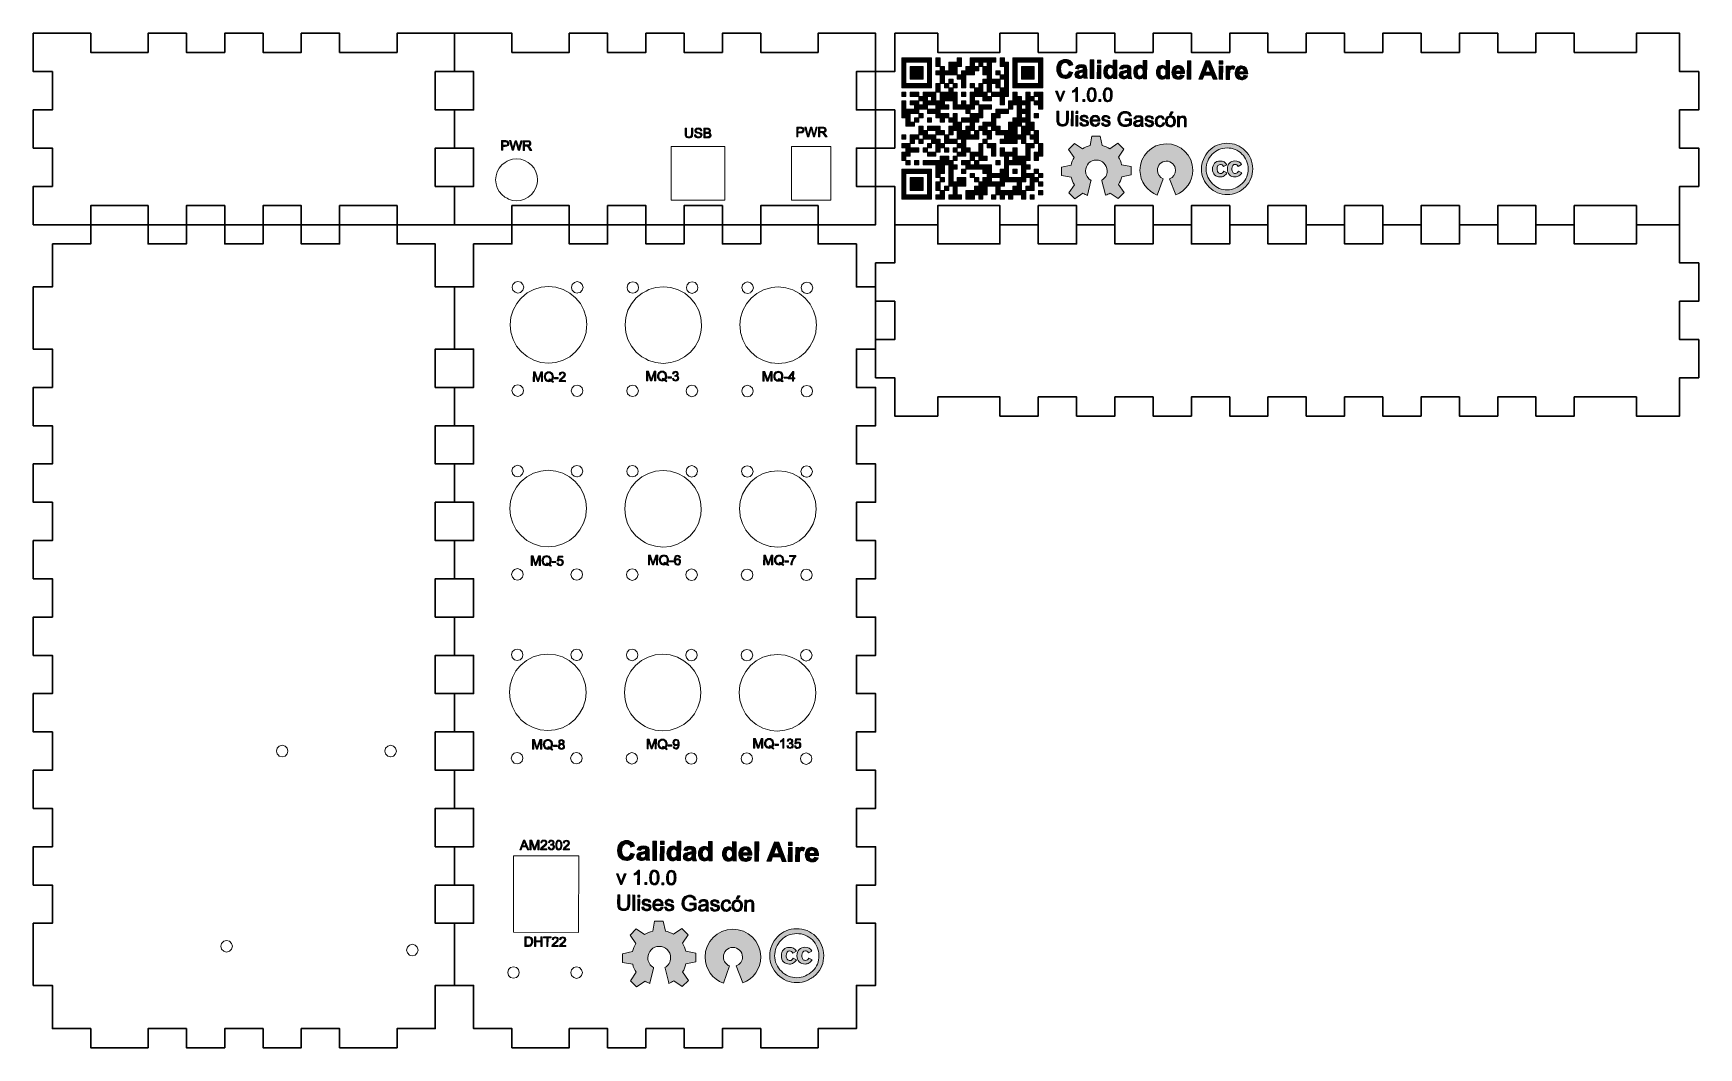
# Model space of a CAD drawing. Header units: inches. Extents: x -69 to 366, y -28 to 237.
import ezdxf

# ---------------------------------------------------------------- set-up
doc = ezdxf.new("R2010")
doc.units = ezdxf.units.IN
doc.header["$MEASUREMENT"] = 0
for name, color, linetype in [('Corte Exterior', 1, 'Continuous'), ('Corte Interior', 3, 'Continuous'), ('Graba Raster', 2, 'Continuous'), ('Graba Vector', 6, 'Continuous')]:
    doc.layers.add(name, color=color, linetype=linetype)

msp = doc.modelspace()

# ---------------------------------------------------------------- hatches: boundary and pattern name
at = {"layer": 'Graba Raster', "true_color": 0xffffff}
h = msp.add_hatch(color=7, dxfattribs=at)
h.dxf.hatch_style = 2
h.paths.add_polyline_path([(157.66, 231.03), (158.78, 231.03), (158.78, 229.91), (157.66, 229.91)])
h = msp.add_hatch(color=7, dxfattribs=at)
h.dxf.hatch_style = 2
h.paths.add_polyline_path([(158.78, 231.03), (159.9, 231.03), (159.9, 229.91), (158.78, 229.91)])
h = msp.add_hatch(color=7, dxfattribs=at)
h.dxf.hatch_style = 2
h.paths.add_polyline_path([(159.9, 231.03), (161.01, 231.03), (161.01, 229.91), (159.9, 229.91)])
h = msp.add_hatch(color=7, dxfattribs=at)
h.dxf.hatch_style = 2
h.paths.add_polyline_path([(161.01, 231.03), (162.13, 231.03), (162.13, 229.91), (161.01, 229.91)])
h = msp.add_hatch(color=7, dxfattribs=at)
h.dxf.hatch_style = 2
h.paths.add_polyline_path([(162.13, 231.03), (163.25, 231.03), (163.25, 229.91), (162.13, 229.91)])
h = msp.add_hatch(color=7, dxfattribs=at)
h.dxf.hatch_style = 2
h.paths.add_polyline_path([(163.25, 231.03), (164.37, 231.03), (164.37, 229.91), (163.25, 229.91)])
h = msp.add_hatch(color=7, dxfattribs=at)
h.dxf.hatch_style = 2
h.paths.add_polyline_path([(164.37, 231.03), (165.48, 231.03), (165.48, 229.91), (164.37, 229.91)])
h = msp.add_hatch(color=7, dxfattribs=at)
h.dxf.hatch_style = 2
h.paths.add_polyline_path([(166.6, 231.03), (167.72, 231.03), (167.72, 229.91), (166.6, 229.91)])
h = msp.add_hatch(color=7, dxfattribs=at)
h.dxf.hatch_style = 2
h.paths.add_polyline_path([(172.19, 231.03), (173.31, 231.03), (173.31, 229.91), (172.19, 229.91)])
h = msp.add_hatch(color=7, dxfattribs=at)
h.dxf.hatch_style = 2
h.paths.add_polyline_path([(175.54, 231.03), (176.66, 231.03), (176.66, 229.91), (175.54, 229.91)])
h = msp.add_hatch(color=7, dxfattribs=at)
h.dxf.hatch_style = 2
h.paths.add_polyline_path([(176.66, 231.03), (177.78, 231.03), (177.78, 229.91), (176.66, 229.91)])
h = msp.add_hatch(color=7, dxfattribs=at)
h.dxf.hatch_style = 2
h.paths.add_polyline_path([(177.78, 231.03), (178.9, 231.03), (178.9, 229.91), (177.78, 229.91)])
h = msp.add_hatch(color=7, dxfattribs=at)
h.dxf.hatch_style = 2
h.paths.add_polyline_path([(178.9, 231.03), (180.01, 231.03), (180.01, 229.91), (178.9, 229.91)])
h = msp.add_hatch(color=7, dxfattribs=at)
h.dxf.hatch_style = 2
h.paths.add_polyline_path([(180.01, 231.03), (181.13, 231.03), (181.13, 229.91), (180.01, 229.91)])
h = msp.add_hatch(color=7, dxfattribs=at)
h.dxf.hatch_style = 2
h.paths.add_polyline_path([(181.13, 231.03), (182.25, 231.03), (182.25, 229.91), (181.13, 229.91)])
h = msp.add_hatch(color=7, dxfattribs=at)
h.dxf.hatch_style = 2
h.paths.add_polyline_path([(183.37, 231.03), (184.48, 231.03), (184.48, 229.91), (183.37, 229.91)])
h = msp.add_hatch(color=7, dxfattribs=at)
h.dxf.hatch_style = 2
h.paths.add_polyline_path([(186.72, 231.03), (187.84, 231.03), (187.84, 229.91), (186.72, 229.91)])
h = msp.add_hatch(color=7, dxfattribs=at)
h.dxf.hatch_style = 2
h.paths.add_polyline_path([(187.84, 231.03), (188.95, 231.03), (188.95, 229.91), (187.84, 229.91)])
h = msp.add_hatch(color=7, dxfattribs=at)
h.dxf.hatch_style = 2
h.paths.add_polyline_path([(188.95, 231.03), (190.07, 231.03), (190.07, 229.91), (188.95, 229.91)])
h = msp.add_hatch(color=7, dxfattribs=at)
h.dxf.hatch_style = 2
h.paths.add_polyline_path([(190.07, 231.03), (191.19, 231.03), (191.19, 229.91), (190.07, 229.91)])
h = msp.add_hatch(color=7, dxfattribs=at)
h.dxf.hatch_style = 2
h.paths.add_polyline_path([(191.19, 231.03), (192.31, 231.03), (192.31, 229.91), (191.19, 229.91)])
h = msp.add_hatch(color=7, dxfattribs=at)
h.dxf.hatch_style = 2
h.paths.add_polyline_path([(192.31, 231.03), (193.42, 231.03), (193.42, 229.91), (192.31, 229.91)])
h = msp.add_hatch(color=7, dxfattribs=at)
h.dxf.hatch_style = 2
h.paths.add_polyline_path([(193.42, 231.03), (194.54, 231.03), (194.54, 229.91), (193.42, 229.91)])
at = {"layer": 'Graba Raster', "true_color": 0x575756}
h = msp.add_hatch(color=251, dxfattribs=at)
h.dxf.hatch_style = 2
edge = h.paths.add_edge_path()
edge.add_spline(control_points=[(201.41, 227.49), (201.41, 227.49), (202.35, 227.19), (202.35, 227.19), (202.2, 226.66), (201.96, 226.28), (201.62, 226.02), (201.29, 225.77), (200.86, 225.65), (200.35, 225.65), (199.71, 225.66), (199.19, 225.88), (198.78, 226.32), (198.37, 226.76), (198.17, 227.35), (198.18, 228.11), (198.18, 228.91), (198.39, 229.53), (198.81, 229.97), (199.23, 230.41), (199.77, 230.62), (200.44, 230.62), (201.03, 230.61), (201.51, 230.44), (201.87, 230.09), (202.09, 229.88), (202.25, 229.58), (202.35, 229.2), (202.35, 229.2), (201.39, 228.97), (201.39, 228.97), (201.34, 229.22), (201.22, 229.42), (201.04, 229.57), (200.86, 229.71), (200.64, 229.79), (200.39, 229.79), (200.03, 229.79), (199.74, 229.67), (199.52, 229.41), (199.29, 229.16), (199.18, 228.74), (199.18, 228.17), (199.17, 227.57), (199.28, 227.13), (199.49, 226.87), (199.71, 226.61), (199.99, 226.48), (200.34, 226.48), (200.6, 226.48), (200.82, 226.56), (201.01, 226.72), (201.2, 226.88), (201.33, 227.14), (201.41, 227.49)], knot_values=[0, 0, 0, 0, 1, 1, 1, 2, 2, 2, 3, 3, 3, 4, 4, 4, 5, 5, 5, 6, 6, 6, 7, 7, 7, 8, 8, 8, 9, 9, 9, 10, 10, 10, 11, 11, 11, 12, 12, 12, 13, 13, 13, 14, 14, 14, 15, 15, 15, 16, 16, 16, 17, 17, 17, 18, 18, 18, 18], degree=3, periodic=1)
at = {"layer": 'Graba Raster', "true_color": 0xffffff}
h = msp.add_hatch(color=7, dxfattribs=at)
h.dxf.hatch_style = 2
h.paths.add_polyline_path([(157.66, 229.91), (158.78, 229.91), (158.78, 228.79), (157.66, 228.79)])
h = msp.add_hatch(color=7, dxfattribs=at)
h.dxf.hatch_style = 2
h.paths.add_polyline_path([(157.66, 228.79), (158.78, 228.79), (158.78, 227.68), (157.66, 227.68)])
h = msp.add_hatch(color=7, dxfattribs=at)
h.dxf.hatch_style = 2
h.paths.add_polyline_path([(157.66, 227.68), (158.78, 227.68), (158.78, 226.56), (157.66, 226.56)])
h = msp.add_hatch(color=7, dxfattribs=at)
h.dxf.hatch_style = 2
h.paths.add_polyline_path([(157.66, 226.56), (158.78, 226.56), (158.78, 225.44), (157.66, 225.44)])
h = msp.add_hatch(color=7, dxfattribs=at)
h.dxf.hatch_style = 2
h.paths.add_polyline_path([(159.9, 228.79), (161.01, 228.79), (161.01, 227.68), (159.9, 227.68)])
h = msp.add_hatch(color=7, dxfattribs=at)
h.dxf.hatch_style = 2
h.paths.add_polyline_path([(159.9, 227.68), (161.01, 227.68), (161.01, 226.56), (159.9, 226.56)])
h = msp.add_hatch(color=7, dxfattribs=at)
h.dxf.hatch_style = 2
h.paths.add_polyline_path([(159.9, 226.56), (161.01, 226.56), (161.01, 225.44), (159.9, 225.44)])
h = msp.add_hatch(color=7, dxfattribs=at)
h.dxf.hatch_style = 2
h.paths.add_polyline_path([(161.01, 228.79), (162.13, 228.79), (162.13, 227.68), (161.01, 227.68)])
h = msp.add_hatch(color=7, dxfattribs=at)
h.dxf.hatch_style = 2
h.paths.add_polyline_path([(161.01, 227.68), (162.13, 227.68), (162.13, 226.56), (161.01, 226.56)])
h = msp.add_hatch(color=7, dxfattribs=at)
h.dxf.hatch_style = 2
h.paths.add_polyline_path([(161.01, 226.56), (162.13, 226.56), (162.13, 225.44), (161.01, 225.44)])
h = msp.add_hatch(color=7, dxfattribs=at)
h.dxf.hatch_style = 2
h.paths.add_polyline_path([(162.13, 228.79), (163.25, 228.79), (163.25, 227.68), (162.13, 227.68)])
h = msp.add_hatch(color=7, dxfattribs=at)
h.dxf.hatch_style = 2
h.paths.add_polyline_path([(162.13, 227.68), (163.25, 227.68), (163.25, 226.56), (162.13, 226.56)])
h = msp.add_hatch(color=7, dxfattribs=at)
h.dxf.hatch_style = 2
h.paths.add_polyline_path([(162.13, 226.56), (163.25, 226.56), (163.25, 225.44), (162.13, 225.44)])
h = msp.add_hatch(color=7, dxfattribs=at)
h.dxf.hatch_style = 2
h.paths.add_polyline_path([(164.37, 229.91), (165.48, 229.91), (165.48, 228.79), (164.37, 228.79)])
h = msp.add_hatch(color=7, dxfattribs=at)
h.dxf.hatch_style = 2
h.paths.add_polyline_path([(164.37, 228.79), (165.48, 228.79), (165.48, 227.68), (164.37, 227.68)])
h = msp.add_hatch(color=7, dxfattribs=at)
h.dxf.hatch_style = 2
h.paths.add_polyline_path([(164.37, 227.68), (165.48, 227.68), (165.48, 226.56), (164.37, 226.56)])
h = msp.add_hatch(color=7, dxfattribs=at)
h.dxf.hatch_style = 2
h.paths.add_polyline_path([(164.37, 226.56), (165.48, 226.56), (165.48, 225.44), (164.37, 225.44)])
h = msp.add_hatch(color=7, dxfattribs=at)
h.dxf.hatch_style = 2
h.paths.add_polyline_path([(166.6, 229.91), (167.72, 229.91), (167.72, 228.79), (166.6, 228.79)])
h = msp.add_hatch(color=7, dxfattribs=at)
h.dxf.hatch_style = 2
h.paths.add_polyline_path([(166.6, 227.68), (167.72, 227.68), (167.72, 226.56), (166.6, 226.56)])
h = msp.add_hatch(color=7, dxfattribs=at)
h.dxf.hatch_style = 2
h.paths.add_polyline_path([(167.72, 228.79), (168.84, 228.79), (168.84, 227.68), (167.72, 227.68)])
h = msp.add_hatch(color=7, dxfattribs=at)
h.dxf.hatch_style = 2
h.paths.add_polyline_path([(167.72, 227.68), (168.84, 227.68), (168.84, 226.56), (167.72, 226.56)])
h = msp.add_hatch(color=7, dxfattribs=at)
h.dxf.hatch_style = 2
h.paths.add_polyline_path([(167.72, 226.56), (168.84, 226.56), (168.84, 225.44), (167.72, 225.44)])
h = msp.add_hatch(color=7, dxfattribs=at)
h.dxf.hatch_style = 2
h.paths.add_polyline_path([(168.84, 227.68), (169.95, 227.68), (169.95, 226.56), (168.84, 226.56)])
h = msp.add_hatch(color=7, dxfattribs=at)
h.dxf.hatch_style = 2
h.paths.add_polyline_path([(169.95, 229.91), (171.07, 229.91), (171.07, 228.79), (169.95, 228.79)])
h = msp.add_hatch(color=7, dxfattribs=at)
h.dxf.hatch_style = 2
h.paths.add_polyline_path([(169.95, 228.79), (171.07, 228.79), (171.07, 227.68), (169.95, 227.68)])
h = msp.add_hatch(color=7, dxfattribs=at)
h.dxf.hatch_style = 2
h.paths.add_polyline_path([(169.95, 227.68), (171.07, 227.68), (171.07, 226.56), (169.95, 226.56)])
h = msp.add_hatch(color=7, dxfattribs=at)
h.dxf.hatch_style = 2
h.paths.add_polyline_path([(171.07, 229.91), (172.19, 229.91), (172.19, 228.79), (171.07, 228.79)])
h = msp.add_hatch(color=7, dxfattribs=at)
h.dxf.hatch_style = 2
h.paths.add_polyline_path([(171.07, 228.79), (172.19, 228.79), (172.19, 227.68), (171.07, 227.68)])
h = msp.add_hatch(color=7, dxfattribs=at)
h.dxf.hatch_style = 2
h.paths.add_polyline_path([(171.07, 227.68), (172.19, 227.68), (172.19, 226.56), (171.07, 226.56)])
h = msp.add_hatch(color=7, dxfattribs=at)
h.dxf.hatch_style = 2
h.paths.add_polyline_path([(172.19, 229.91), (173.31, 229.91), (173.31, 228.79), (172.19, 228.79)])
h = msp.add_hatch(color=7, dxfattribs=at)
h.dxf.hatch_style = 2
h.paths.add_polyline_path([(172.19, 226.56), (173.31, 226.56), (173.31, 225.44), (172.19, 225.44)])
h = msp.add_hatch(color=7, dxfattribs=at)
h.dxf.hatch_style = 2
h.paths.add_polyline_path([(173.31, 227.68), (174.43, 227.68), (174.43, 226.56), (173.31, 226.56)])
h = msp.add_hatch(color=7, dxfattribs=at)
h.dxf.hatch_style = 2
h.paths.add_polyline_path([(173.31, 226.56), (174.43, 226.56), (174.43, 225.44), (173.31, 225.44)])
h = msp.add_hatch(color=7, dxfattribs=at)
h.dxf.hatch_style = 2
h.paths.add_polyline_path([(174.43, 228.79), (175.54, 228.79), (175.54, 227.68), (174.43, 227.68)])
h = msp.add_hatch(color=7, dxfattribs=at)
h.dxf.hatch_style = 2
h.paths.add_polyline_path([(174.43, 227.68), (175.54, 227.68), (175.54, 226.56), (174.43, 226.56)])
h = msp.add_hatch(color=7, dxfattribs=at)
h.dxf.hatch_style = 2
h.paths.add_polyline_path([(175.54, 229.91), (176.66, 229.91), (176.66, 228.79), (175.54, 228.79)])
h = msp.add_hatch(color=7, dxfattribs=at)
h.dxf.hatch_style = 2
h.paths.add_polyline_path([(175.54, 228.79), (176.66, 228.79), (176.66, 227.68), (175.54, 227.68)])
h = msp.add_hatch(color=7, dxfattribs=at)
h.dxf.hatch_style = 2
h.paths.add_polyline_path([(175.54, 227.68), (176.66, 227.68), (176.66, 226.56), (175.54, 226.56)])
h = msp.add_hatch(color=7, dxfattribs=at)
h.dxf.hatch_style = 2
h.paths.add_polyline_path([(176.66, 228.79), (177.78, 228.79), (177.78, 227.68), (176.66, 227.68)])
h = msp.add_hatch(color=7, dxfattribs=at)
h.dxf.hatch_style = 2
h.paths.add_polyline_path([(177.78, 229.91), (178.9, 229.91), (178.9, 228.79), (177.78, 228.79)])
h = msp.add_hatch(color=7, dxfattribs=at)
h.dxf.hatch_style = 2
h.paths.add_polyline_path([(178.9, 228.79), (180.01, 228.79), (180.01, 227.68), (178.9, 227.68)])
h = msp.add_hatch(color=7, dxfattribs=at)
h.dxf.hatch_style = 2
h.paths.add_polyline_path([(178.9, 227.68), (180.01, 227.68), (180.01, 226.56), (178.9, 226.56)])
h = msp.add_hatch(color=7, dxfattribs=at)
h.dxf.hatch_style = 2
h.paths.add_polyline_path([(180.01, 229.91), (181.13, 229.91), (181.13, 228.79), (180.01, 228.79)])
h = msp.add_hatch(color=7, dxfattribs=at)
h.dxf.hatch_style = 2
h.paths.add_polyline_path([(180.01, 228.79), (181.13, 228.79), (181.13, 227.68), (180.01, 227.68)])
h = msp.add_hatch(color=7, dxfattribs=at)
h.dxf.hatch_style = 2
h.paths.add_polyline_path([(180.01, 227.68), (181.13, 227.68), (181.13, 226.56), (180.01, 226.56)])
h = msp.add_hatch(color=7, dxfattribs=at)
h.dxf.hatch_style = 2
h.paths.add_polyline_path([(180.01, 226.56), (181.13, 226.56), (181.13, 225.44), (180.01, 225.44)])
h = msp.add_hatch(color=7, dxfattribs=at)
h.dxf.hatch_style = 2
h.paths.add_polyline_path([(182.25, 227.68), (183.37, 227.68), (183.37, 226.56), (182.25, 226.56)])
h = msp.add_hatch(color=7, dxfattribs=at)
h.dxf.hatch_style = 2
h.paths.add_polyline_path([(183.37, 229.91), (184.48, 229.91), (184.48, 228.79), (183.37, 228.79)])
h = msp.add_hatch(color=7, dxfattribs=at)
h.dxf.hatch_style = 2
h.paths.add_polyline_path([(183.37, 226.56), (184.48, 226.56), (184.48, 225.44), (183.37, 225.44)])
h = msp.add_hatch(color=7, dxfattribs=at)
h.dxf.hatch_style = 2
h.paths.add_polyline_path([(184.48, 229.91), (185.6, 229.91), (185.6, 228.79), (184.48, 228.79)])
h = msp.add_hatch(color=7, dxfattribs=at)
h.dxf.hatch_style = 2
h.paths.add_polyline_path([(184.48, 228.79), (185.6, 228.79), (185.6, 227.68), (184.48, 227.68)])
h = msp.add_hatch(color=7, dxfattribs=at)
h.dxf.hatch_style = 2
h.paths.add_polyline_path([(184.48, 227.68), (185.6, 227.68), (185.6, 226.56), (184.48, 226.56)])
h = msp.add_hatch(color=7, dxfattribs=at)
h.dxf.hatch_style = 2
h.paths.add_polyline_path([(184.48, 226.56), (185.6, 226.56), (185.6, 225.44), (184.48, 225.44)])
h = msp.add_hatch(color=7, dxfattribs=at)
h.dxf.hatch_style = 2
h.paths.add_polyline_path([(186.72, 229.91), (187.84, 229.91), (187.84, 228.79), (186.72, 228.79)])
h = msp.add_hatch(color=7, dxfattribs=at)
h.dxf.hatch_style = 2
h.paths.add_polyline_path([(186.72, 228.79), (187.84, 228.79), (187.84, 227.68), (186.72, 227.68)])
h = msp.add_hatch(color=7, dxfattribs=at)
h.dxf.hatch_style = 2
h.paths.add_polyline_path([(186.72, 227.68), (187.84, 227.68), (187.84, 226.56), (186.72, 226.56)])
h = msp.add_hatch(color=7, dxfattribs=at)
h.dxf.hatch_style = 2
h.paths.add_polyline_path([(186.72, 226.56), (187.84, 226.56), (187.84, 225.44), (186.72, 225.44)])
h = msp.add_hatch(color=7, dxfattribs=at)
h.dxf.hatch_style = 2
h.paths.add_polyline_path([(188.95, 228.79), (190.07, 228.79), (190.07, 227.68), (188.95, 227.68)])
h = msp.add_hatch(color=7, dxfattribs=at)
h.dxf.hatch_style = 2
h.paths.add_polyline_path([(188.95, 227.68), (190.07, 227.68), (190.07, 226.56), (188.95, 226.56)])
h = msp.add_hatch(color=7, dxfattribs=at)
h.dxf.hatch_style = 2
h.paths.add_polyline_path([(188.95, 226.56), (190.07, 226.56), (190.07, 225.44), (188.95, 225.44)])
h = msp.add_hatch(color=7, dxfattribs=at)
h.dxf.hatch_style = 2
h.paths.add_polyline_path([(190.07, 228.79), (191.19, 228.79), (191.19, 227.68), (190.07, 227.68)])
h = msp.add_hatch(color=7, dxfattribs=at)
h.dxf.hatch_style = 2
h.paths.add_polyline_path([(190.07, 227.68), (191.19, 227.68), (191.19, 226.56), (190.07, 226.56)])
h = msp.add_hatch(color=7, dxfattribs=at)
h.dxf.hatch_style = 2
h.paths.add_polyline_path([(190.07, 226.56), (191.19, 226.56), (191.19, 225.44), (190.07, 225.44)])
h = msp.add_hatch(color=7, dxfattribs=at)
h.dxf.hatch_style = 2
h.paths.add_polyline_path([(191.19, 228.79), (192.31, 228.79), (192.31, 227.68), (191.19, 227.68)])
h = msp.add_hatch(color=7, dxfattribs=at)
h.dxf.hatch_style = 2
h.paths.add_polyline_path([(191.19, 227.68), (192.31, 227.68), (192.31, 226.56), (191.19, 226.56)])
h = msp.add_hatch(color=7, dxfattribs=at)
h.dxf.hatch_style = 2
h.paths.add_polyline_path([(191.19, 226.56), (192.31, 226.56), (192.31, 225.44), (191.19, 225.44)])
h = msp.add_hatch(color=7, dxfattribs=at)
h.dxf.hatch_style = 2
h.paths.add_polyline_path([(193.42, 229.91), (194.54, 229.91), (194.54, 228.79), (193.42, 228.79)])
h = msp.add_hatch(color=7, dxfattribs=at)
h.dxf.hatch_style = 2
h.paths.add_polyline_path([(193.42, 228.79), (194.54, 228.79), (194.54, 227.68), (193.42, 227.68)])
h = msp.add_hatch(color=7, dxfattribs=at)
h.dxf.hatch_style = 2
h.paths.add_polyline_path([(193.42, 227.68), (194.54, 227.68), (194.54, 226.56), (193.42, 226.56)])
h = msp.add_hatch(color=7, dxfattribs=at)
h.dxf.hatch_style = 2
h.paths.add_polyline_path([(193.42, 226.56), (194.54, 226.56), (194.54, 225.44), (193.42, 225.44)])
at = {"layer": 'Graba Raster', "true_color": 0x575756}
h = msp.add_hatch(color=251, dxfattribs=at)
h.dxf.hatch_style = 2
edge = h.paths.add_edge_path()
edge.add_spline(control_points=[(203.87, 228.12), (203.87, 228.12), (203.04, 228.28), (203.04, 228.28), (203.14, 228.62), (203.3, 228.86), (203.53, 229.02), (203.76, 229.19), (204.1, 229.26), (204.55, 229.26), (204.96, 229.26), (205.27, 229.21), (205.47, 229.11), (205.67, 229.01), (205.81, 228.88), (205.89, 228.73), (205.97, 228.58), (206.01, 228.31), (206.01, 227.91), (206.01, 227.91), (205.99, 226.83), (205.99, 226.83), (205.99, 226.53), (206, 226.3), (206.03, 226.16), (206.06, 226.01), (206.11, 225.86), (206.19, 225.69), (206.19, 225.69), (205.28, 225.7), (205.28, 225.7), (205.26, 225.76), (205.23, 225.85), (205.19, 225.97), (205.18, 226.02), (205.17, 226.06), (205.16, 226.08), (205, 225.93), (204.83, 225.81), (204.65, 225.74), (204.48, 225.66), (204.28, 225.62), (204.08, 225.63), (203.72, 225.63), (203.44, 225.73), (203.24, 225.92), (203.03, 226.12), (202.93, 226.37), (202.93, 226.66), (202.93, 226.86), (202.98, 227.04), (203.08, 227.19), (203.17, 227.34), (203.3, 227.46), (203.47, 227.54), (203.64, 227.62), (203.89, 227.69), (204.21, 227.75), (204.64, 227.83), (204.94, 227.9), (205.1, 227.97), (205.1, 227.97), (205.1, 228.06), (205.1, 228.06), (205.11, 228.24), (205.06, 228.36), (204.98, 228.44), (204.89, 228.51), (204.72, 228.55), (204.48, 228.55), (204.32, 228.56), (204.19, 228.52), (204.1, 228.46), (204.01, 228.4), (203.93, 228.29), (203.87, 228.12)], knot_values=[0, 0, 0, 0, 1, 1, 1, 2, 2, 2, 3, 3, 3, 4, 4, 4, 5, 5, 5, 6, 6, 6, 7, 7, 7, 8, 8, 8, 9, 9, 9, 10, 10, 10, 11, 11, 11, 12, 12, 12, 13, 13, 13, 14, 14, 14, 15, 15, 15, 16, 16, 16, 17, 17, 17, 18, 18, 18, 19, 19, 19, 20, 20, 20, 21, 21, 21, 22, 22, 22, 23, 23, 23, 24, 24, 24, 25, 25, 25, 25], degree=3, periodic=1)
edge = h.paths.add_edge_path()
edge.add_spline(control_points=[(205.1, 227.37), (204.98, 227.33), (204.79, 227.28), (204.54, 227.23), (204.28, 227.18), (204.12, 227.13), (204.04, 227.08), (203.91, 226.99), (203.85, 226.88), (203.85, 226.75), (203.85, 226.62), (203.9, 226.51), (203.99, 226.42), (204.09, 226.32), (204.21, 226.27), (204.36, 226.27), (204.53, 226.27), (204.68, 226.32), (204.84, 226.43), (204.95, 226.52), (205.02, 226.62), (205.06, 226.74), (205.08, 226.81), (205.1, 226.96), (205.1, 227.18), (205.1, 227.18), (205.1, 227.37), (205.1, 227.37)], knot_values=[0, 0, 0, 0, 1, 1, 1, 2, 2, 2, 3, 3, 3, 4, 4, 4, 5, 5, 5, 6, 6, 6, 7, 7, 7, 8, 8, 8, 9, 9, 9, 9], degree=3, periodic=1)
h = msp.add_hatch(color=251, dxfattribs=at)
h.dxf.hatch_style = 2
h.paths.add_polyline_path([(206.9, 225.68), (206.93, 230.49), (207.85, 230.48), (207.82, 225.68)])
h = msp.add_hatch(color=251, dxfattribs=at)
h.dxf.hatch_style = 2
h.paths.add_polyline_path([(208.76, 225.67), (208.79, 229.15), (209.71, 229.14), (209.68, 225.66)])
h.paths.add_polyline_path([(208.79, 229.62), (208.8, 230.47), (209.72, 230.46), (209.71, 229.61)])
h = msp.add_hatch(color=251, dxfattribs=at)
h.dxf.hatch_style = 2
edge = h.paths.add_edge_path()
edge.add_spline(control_points=[(213.82, 225.63), (213.82, 225.63), (212.96, 225.64), (212.96, 225.64), (212.96, 225.64), (212.96, 226.15), (212.96, 226.15), (212.82, 225.95), (212.65, 225.8), (212.46, 225.71), (212.26, 225.61), (212.07, 225.57), (211.87, 225.57), (211.47, 225.57), (211.13, 225.73), (210.85, 226.06), (210.57, 226.38), (210.43, 226.83), (210.43, 227.41), (210.44, 228), (210.58, 228.45), (210.86, 228.75), (211.14, 229.06), (211.49, 229.21), (211.91, 229.2), (212.3, 229.2), (212.64, 229.04), (212.92, 228.71), (212.92, 228.71), (212.93, 230.44), (212.93, 230.44), (212.93, 230.44), (213.85, 230.43), (213.85, 230.43), (213.85, 230.43), (213.82, 225.63), (213.82, 225.63)], knot_values=[0, 0, 0, 0, 1, 1, 1, 2, 2, 2, 3, 3, 3, 4, 4, 4, 5, 5, 5, 6, 6, 6, 7, 7, 7, 8, 8, 8, 9, 9, 9, 10, 10, 10, 11, 11, 11, 12, 12, 12, 12], degree=3, periodic=1)
edge = h.paths.add_edge_path()
edge.add_spline(control_points=[(211.37, 227.46), (211.37, 227.09), (211.42, 226.82), (211.52, 226.66), (211.67, 226.42), (211.87, 226.29), (212.14, 226.29), (212.35, 226.29), (212.53, 226.38), (212.68, 226.56), (212.83, 226.74), (212.91, 227.01), (212.91, 227.36), (212.92, 227.76), (212.84, 228.05), (212.7, 228.23), (212.56, 228.41), (212.38, 228.5), (212.15, 228.5), (211.93, 228.5), (211.75, 228.41), (211.6, 228.24), (211.45, 228.07), (211.38, 227.81), (211.37, 227.46)], knot_values=[0, 0, 0, 0, 1, 1, 1, 2, 2, 2, 3, 3, 3, 4, 4, 4, 5, 5, 5, 6, 6, 6, 7, 7, 7, 8, 8, 8, 8], degree=3, periodic=1)
h = msp.add_hatch(color=251, dxfattribs=at)
h.dxf.hatch_style = 2
edge = h.paths.add_edge_path()
edge.add_spline(control_points=[(215.43, 228.04), (215.43, 228.04), (214.6, 228.19), (214.6, 228.19), (214.69, 228.53), (214.86, 228.78), (215.09, 228.94), (215.32, 229.1), (215.66, 229.18), (216.11, 229.17), (216.52, 229.17), (216.83, 229.12), (217.03, 229.02), (217.23, 228.92), (217.37, 228.8), (217.45, 228.65), (217.53, 228.5), (217.57, 228.22), (217.56, 227.82), (217.56, 227.82), (217.55, 226.75), (217.55, 226.75), (217.54, 226.44), (217.56, 226.21), (217.59, 226.07), (217.61, 225.92), (217.67, 225.77), (217.75, 225.6), (217.75, 225.6), (216.84, 225.61), (216.84, 225.61), (216.81, 225.67), (216.78, 225.76), (216.75, 225.88), (216.74, 225.94), (216.72, 225.97), (216.72, 225.99), (216.56, 225.84), (216.39, 225.72), (216.21, 225.65), (216.03, 225.57), (215.84, 225.54), (215.64, 225.54), (215.28, 225.54), (215, 225.64), (214.79, 225.84), (214.59, 226.03), (214.49, 226.28), (214.49, 226.58), (214.49, 226.77), (214.54, 226.95), (214.63, 227.1), (214.73, 227.25), (214.86, 227.37), (215.03, 227.45), (215.2, 227.53), (215.45, 227.6), (215.76, 227.66), (216.2, 227.74), (216.49, 227.81), (216.66, 227.88), (216.66, 227.88), (216.66, 227.97), (216.66, 227.97), (216.66, 228.15), (216.62, 228.27), (216.53, 228.35), (216.45, 228.43), (216.28, 228.46), (216.04, 228.47), (215.88, 228.47), (215.75, 228.44), (215.66, 228.37), (215.56, 228.31), (215.49, 228.2), (215.43, 228.04)], knot_values=[0, 0, 0, 0, 1, 1, 1, 2, 2, 2, 3, 3, 3, 4, 4, 4, 5, 5, 5, 6, 6, 6, 7, 7, 7, 8, 8, 8, 9, 9, 9, 10, 10, 10, 11, 11, 11, 12, 12, 12, 13, 13, 13, 14, 14, 14, 15, 15, 15, 16, 16, 16, 17, 17, 17, 18, 18, 18, 19, 19, 19, 20, 20, 20, 21, 21, 21, 22, 22, 22, 23, 23, 23, 24, 24, 24, 25, 25, 25, 25], degree=3, periodic=1)
edge = h.paths.add_edge_path()
edge.add_spline(control_points=[(216.66, 227.28), (216.54, 227.24), (216.35, 227.2), (216.09, 227.14), (215.84, 227.09), (215.67, 227.04), (215.59, 226.99), (215.47, 226.9), (215.41, 226.79), (215.41, 226.66), (215.41, 226.54), (215.46, 226.42), (215.55, 226.33), (215.65, 226.23), (215.77, 226.19), (215.92, 226.18), (216.08, 226.18), (216.24, 226.24), (216.39, 226.34), (216.5, 226.43), (216.58, 226.53), (216.61, 226.65), (216.64, 226.73), (216.65, 226.88), (216.65, 227.1), (216.65, 227.1), (216.66, 227.28), (216.66, 227.28)], knot_values=[0, 0, 0, 0, 1, 1, 1, 2, 2, 2, 3, 3, 3, 4, 4, 4, 5, 5, 5, 6, 6, 6, 7, 7, 7, 8, 8, 8, 9, 9, 9, 9], degree=3, periodic=1)
h = msp.add_hatch(color=251, dxfattribs=at)
h.dxf.hatch_style = 2
edge = h.paths.add_edge_path()
edge.add_spline(control_points=[(221.65, 225.57), (221.65, 225.57), (220.79, 225.58), (220.79, 225.58), (220.79, 225.58), (220.79, 226.09), (220.79, 226.09), (220.65, 225.89), (220.48, 225.74), (220.29, 225.65), (220.09, 225.55), (219.9, 225.51), (219.7, 225.51), (219.3, 225.51), (218.96, 225.67), (218.68, 226), (218.4, 226.32), (218.26, 226.77), (218.26, 227.35), (218.27, 227.94), (218.41, 228.39), (218.69, 228.69), (218.97, 228.99), (219.32, 229.15), (219.74, 229.14), (220.13, 229.14), (220.47, 228.98), (220.75, 228.65), (220.75, 228.65), (220.76, 230.38), (220.76, 230.38), (220.76, 230.38), (221.68, 230.37), (221.68, 230.37), (221.68, 230.37), (221.65, 225.57), (221.65, 225.57)], knot_values=[0, 0, 0, 0, 1, 1, 1, 2, 2, 2, 3, 3, 3, 4, 4, 4, 5, 5, 5, 6, 6, 6, 7, 7, 7, 8, 8, 8, 9, 9, 9, 10, 10, 10, 11, 11, 11, 12, 12, 12, 12], degree=3, periodic=1)
edge = h.paths.add_edge_path()
edge.add_spline(control_points=[(219.2, 227.4), (219.2, 227.03), (219.25, 226.76), (219.35, 226.6), (219.5, 226.36), (219.7, 226.23), (219.97, 226.23), (220.18, 226.23), (220.36, 226.32), (220.51, 226.5), (220.66, 226.68), (220.74, 226.95), (220.74, 227.3), (220.74, 227.7), (220.67, 227.99), (220.53, 228.17), (220.39, 228.35), (220.2, 228.44), (219.98, 228.44), (219.76, 228.44), (219.58, 228.35), (219.43, 228.18), (219.28, 228.01), (219.2, 227.75), (219.2, 227.4)], knot_values=[0, 0, 0, 0, 1, 1, 1, 2, 2, 2, 3, 3, 3, 4, 4, 4, 5, 5, 5, 6, 6, 6, 7, 7, 7, 8, 8, 8, 8], degree=3, periodic=1)
h = msp.add_hatch(color=251, dxfattribs=at)
h.dxf.hatch_style = 2
edge = h.paths.add_edge_path()
edge.add_spline(control_points=[(227.61, 225.53), (227.61, 225.53), (226.75, 225.53), (226.75, 225.53), (226.75, 225.53), (226.76, 226.04), (226.76, 226.04), (226.61, 225.85), (226.44, 225.7), (226.25, 225.6), (226.06, 225.51), (225.86, 225.46), (225.66, 225.46), (225.26, 225.46), (224.92, 225.63), (224.64, 225.95), (224.36, 226.28), (224.22, 226.73), (224.22, 227.3), (224.23, 227.89), (224.37, 228.34), (224.65, 228.65), (224.93, 228.95), (225.28, 229.1), (225.7, 229.1), (226.09, 229.09), (226.43, 228.93), (226.71, 228.61), (226.71, 228.61), (226.72, 230.34), (226.72, 230.34), (226.72, 230.34), (227.64, 230.33), (227.64, 230.33), (227.64, 230.33), (227.61, 225.53), (227.61, 225.53)], knot_values=[0, 0, 0, 0, 1, 1, 1, 2, 2, 2, 3, 3, 3, 4, 4, 4, 5, 5, 5, 6, 6, 6, 7, 7, 7, 8, 8, 8, 9, 9, 9, 10, 10, 10, 11, 11, 11, 12, 12, 12, 12], degree=3, periodic=1)
edge = h.paths.add_edge_path()
edge.add_spline(control_points=[(225.16, 227.36), (225.16, 226.99), (225.21, 226.72), (225.31, 226.55), (225.46, 226.31), (225.67, 226.19), (225.93, 226.19), (226.14, 226.19), (226.32, 226.27), (226.47, 226.45), (226.62, 226.63), (226.7, 226.9), (226.7, 227.26), (226.71, 227.66), (226.64, 227.95), (226.49, 228.12), (226.35, 228.3), (226.17, 228.39), (225.94, 228.39), (225.72, 228.39), (225.54, 228.31), (225.39, 228.13), (225.24, 227.96), (225.17, 227.7), (225.16, 227.36)], knot_values=[0, 0, 0, 0, 1, 1, 1, 2, 2, 2, 3, 3, 3, 4, 4, 4, 5, 5, 5, 6, 6, 6, 7, 7, 7, 8, 8, 8, 8], degree=3, periodic=1)
h = msp.add_hatch(color=251, dxfattribs=at)
h.dxf.hatch_style = 2
edge = h.paths.add_edge_path()
edge.add_spline(control_points=[(230.54, 226.61), (230.54, 226.61), (231.45, 226.45), (231.45, 226.45), (231.33, 226.11), (231.15, 225.86), (230.89, 225.69), (230.63, 225.51), (230.31, 225.43), (229.93, 225.43), (229.33, 225.43), (228.88, 225.63), (228.59, 226.03), (228.37, 226.35), (228.26, 226.75), (228.26, 227.23), (228.26, 227.81), (228.42, 228.26), (228.72, 228.59), (229.03, 228.91), (229.41, 229.07), (229.87, 229.07), (230.39, 229.06), (230.79, 228.89), (231.09, 228.54), (231.39, 228.2), (231.53, 227.68), (231.51, 226.97), (231.51, 226.97), (229.2, 226.99), (229.2, 226.99), (229.2, 226.72), (229.28, 226.5), (229.42, 226.35), (229.56, 226.2), (229.74, 226.12), (229.95, 226.12), (230.09, 226.12), (230.21, 226.16), (230.31, 226.23), (230.41, 226.31), (230.49, 226.44), (230.54, 226.61)], knot_values=[0, 0, 0, 0, 1, 1, 1, 2, 2, 2, 3, 3, 3, 4, 4, 4, 5, 5, 5, 6, 6, 6, 7, 7, 7, 8, 8, 8, 9, 9, 9, 10, 10, 10, 11, 11, 11, 12, 12, 12, 13, 13, 13, 14, 14, 14, 14], degree=3, periodic=1)
edge = h.paths.add_edge_path()
edge.add_spline(control_points=[(230.6, 227.54), (230.59, 227.81), (230.53, 228.01), (230.4, 228.15), (230.27, 228.29), (230.11, 228.36), (229.92, 228.36), (229.72, 228.36), (229.55, 228.29), (229.42, 228.15), (229.29, 228), (229.22, 227.8), (229.22, 227.55), (229.22, 227.55), (230.6, 227.54), (230.6, 227.54)], knot_values=[0, 0, 0, 0, 1, 1, 1, 2, 2, 2, 3, 3, 3, 4, 4, 4, 5, 5, 5, 5], degree=3, periodic=1)
h = msp.add_hatch(color=251, dxfattribs=at)
h.dxf.hatch_style = 2
h.paths.add_polyline_path([(232.25, 225.49), (232.28, 230.29), (233.2, 230.29), (233.17, 225.48)])
h = msp.add_hatch(color=251, dxfattribs=at)
h.dxf.hatch_style = 2
h.paths.add_polyline_path([(240.06, 225.43), (239.01, 225.44), (238.6, 226.53), (236.68, 226.55), (236.27, 225.46), (235.24, 225.47), (237.15, 230.26), (238.18, 230.25)])
h.paths.add_polyline_path([(238.29, 227.34), (237.64, 229.13), (236.98, 227.35)])
h = msp.add_hatch(color=251, dxfattribs=at)
h.dxf.hatch_style = 2
h.paths.add_polyline_path([(240.57, 225.43), (240.6, 228.91), (241.52, 228.9), (241.49, 225.42)])
h.paths.add_polyline_path([(240.6, 229.38), (240.61, 230.23), (241.53, 230.22), (241.52, 229.37)])
h = msp.add_hatch(color=251, dxfattribs=at)
h.dxf.hatch_style = 2
edge = h.paths.add_edge_path()
edge.add_spline(control_points=[(243.31, 225.41), (243.31, 225.41), (242.39, 225.41), (242.39, 225.41), (242.39, 225.41), (242.42, 228.89), (242.42, 228.89), (242.42, 228.89), (243.28, 228.88), (243.28, 228.88), (243.28, 228.88), (243.27, 228.39), (243.27, 228.39), (243.42, 228.62), (243.55, 228.78), (243.67, 228.85), (243.79, 228.92), (243.92, 228.96), (244.07, 228.96), (244.28, 228.96), (244.48, 228.9), (244.67, 228.78), (244.67, 228.78), (244.38, 227.98), (244.38, 227.98), (244.23, 228.08), (244.08, 228.13), (243.95, 228.13), (243.82, 228.13), (243.71, 228.1), (243.62, 228.03), (243.53, 227.96), (243.46, 227.83), (243.41, 227.64), (243.36, 227.46), (243.33, 227.07), (243.32, 226.48), (243.32, 226.48), (243.31, 225.41), (243.31, 225.41)], knot_values=[0, 0, 0, 0, 1, 1, 1, 2, 2, 2, 3, 3, 3, 4, 4, 4, 5, 5, 5, 6, 6, 6, 7, 7, 7, 8, 8, 8, 9, 9, 9, 10, 10, 10, 11, 11, 11, 12, 12, 12, 13, 13, 13, 13], degree=3, periodic=1)
h = msp.add_hatch(color=251, dxfattribs=at)
h.dxf.hatch_style = 2
edge = h.paths.add_edge_path()
edge.add_spline(control_points=[(247.07, 226.48), (247.07, 226.48), (247.98, 226.32), (247.98, 226.32), (247.86, 225.99), (247.67, 225.73), (247.42, 225.56), (247.16, 225.39), (246.84, 225.3), (246.46, 225.3), (245.86, 225.31), (245.41, 225.51), (245.12, 225.91), (244.9, 226.22), (244.78, 226.63), (244.79, 227.11), (244.79, 227.68), (244.95, 228.14), (245.25, 228.46), (245.55, 228.78), (245.94, 228.94), (246.4, 228.94), (246.92, 228.94), (247.32, 228.76), (247.62, 228.42), (247.92, 228.07), (248.05, 227.55), (248.04, 226.84), (248.04, 226.84), (245.73, 226.86), (245.73, 226.86), (245.73, 226.59), (245.81, 226.38), (245.95, 226.22), (246.09, 226.07), (246.27, 225.99), (246.48, 225.99), (246.62, 225.99), (246.74, 226.03), (246.84, 226.11), (246.94, 226.18), (247.02, 226.31), (247.07, 226.48)], knot_values=[0, 0, 0, 0, 1, 1, 1, 2, 2, 2, 3, 3, 3, 4, 4, 4, 5, 5, 5, 6, 6, 6, 7, 7, 7, 8, 8, 8, 9, 9, 9, 10, 10, 10, 11, 11, 11, 12, 12, 12, 13, 13, 13, 14, 14, 14, 14], degree=3, periodic=1)
edge = h.paths.add_edge_path()
edge.add_spline(control_points=[(247.13, 227.41), (247.12, 227.68), (247.06, 227.88), (246.93, 228.02), (246.8, 228.16), (246.64, 228.23), (246.45, 228.24), (246.25, 228.24), (246.08, 228.16), (245.95, 228.02), (245.82, 227.87), (245.75, 227.68), (245.75, 227.42), (245.75, 227.42), (247.13, 227.41), (247.13, 227.41)], knot_values=[0, 0, 0, 0, 1, 1, 1, 2, 2, 2, 3, 3, 3, 4, 4, 4, 5, 5, 5, 5], degree=3, periodic=1)
at = {"layer": 'Graba Raster', "true_color": 0xffffff}
h = msp.add_hatch(color=7, dxfattribs=at)
h.dxf.hatch_style = 2
h.paths.add_polyline_path([(157.66, 225.44), (158.78, 225.44), (158.78, 224.32), (157.66, 224.32)])
h = msp.add_hatch(color=7, dxfattribs=at)
h.dxf.hatch_style = 2
h.paths.add_polyline_path([(157.66, 224.32), (158.78, 224.32), (158.78, 223.21), (157.66, 223.21)])
h = msp.add_hatch(color=7, dxfattribs=at)
h.dxf.hatch_style = 2
h.paths.add_polyline_path([(157.66, 222.09), (158.78, 222.09), (158.78, 220.97), (157.66, 220.97)])
h = msp.add_hatch(color=7, dxfattribs=at)
h.dxf.hatch_style = 2
h.paths.add_polyline_path([(158.78, 224.32), (159.9, 224.32), (159.9, 223.21), (158.78, 223.21)])
h = msp.add_hatch(color=7, dxfattribs=at)
h.dxf.hatch_style = 2
h.paths.add_polyline_path([(159.9, 224.32), (161.01, 224.32), (161.01, 223.21), (159.9, 223.21)])
h = msp.add_hatch(color=7, dxfattribs=at)
h.dxf.hatch_style = 2
h.paths.add_polyline_path([(159.9, 222.09), (161.01, 222.09), (161.01, 220.97), (159.9, 220.97)])
h = msp.add_hatch(color=7, dxfattribs=at)
h.dxf.hatch_style = 2
h.paths.add_polyline_path([(161.01, 224.32), (162.13, 224.32), (162.13, 223.21), (161.01, 223.21)])
h = msp.add_hatch(color=7, dxfattribs=at)
h.dxf.hatch_style = 2
h.paths.add_polyline_path([(161.01, 222.09), (162.13, 222.09), (162.13, 220.97), (161.01, 220.97)])
h = msp.add_hatch(color=7, dxfattribs=at)
h.dxf.hatch_style = 2
h.paths.add_polyline_path([(162.13, 224.32), (163.25, 224.32), (163.25, 223.21), (162.13, 223.21)])
h = msp.add_hatch(color=7, dxfattribs=at)
h.dxf.hatch_style = 2
h.paths.add_polyline_path([(163.25, 224.32), (164.37, 224.32), (164.37, 223.21), (163.25, 223.21)])
h = msp.add_hatch(color=7, dxfattribs=at)
h.dxf.hatch_style = 2
h.paths.add_polyline_path([(163.25, 222.09), (164.37, 222.09), (164.37, 220.97), (163.25, 220.97)])
h = msp.add_hatch(color=7, dxfattribs=at)
h.dxf.hatch_style = 2
h.paths.add_polyline_path([(164.37, 225.44), (165.48, 225.44), (165.48, 224.32), (164.37, 224.32)])
h = msp.add_hatch(color=7, dxfattribs=at)
h.dxf.hatch_style = 2
h.paths.add_polyline_path([(164.37, 224.32), (165.48, 224.32), (165.48, 223.21), (164.37, 223.21)])
h = msp.add_hatch(color=7, dxfattribs=at)
h.dxf.hatch_style = 2
h.paths.add_polyline_path([(164.37, 222.09), (165.48, 222.09), (165.48, 220.97), (164.37, 220.97)])
h = msp.add_hatch(color=7, dxfattribs=at)
h.dxf.hatch_style = 2
h.paths.add_polyline_path([(165.48, 222.09), (166.6, 222.09), (166.6, 220.97), (165.48, 220.97)])
h = msp.add_hatch(color=7, dxfattribs=at)
h.dxf.hatch_style = 2
h.paths.add_polyline_path([(166.6, 224.32), (167.72, 224.32), (167.72, 223.21), (166.6, 223.21)])
h = msp.add_hatch(color=7, dxfattribs=at)
h.dxf.hatch_style = 2
h.paths.add_polyline_path([(166.6, 223.21), (167.72, 223.21), (167.72, 222.09), (166.6, 222.09)])
h = msp.add_hatch(color=7, dxfattribs=at)
h.dxf.hatch_style = 2
h.paths.add_polyline_path([(167.72, 225.44), (168.84, 225.44), (168.84, 224.32), (167.72, 224.32)])
h = msp.add_hatch(color=7, dxfattribs=at)
h.dxf.hatch_style = 2
h.paths.add_polyline_path([(167.72, 222.09), (168.84, 222.09), (168.84, 220.97), (167.72, 220.97)])
h = msp.add_hatch(color=7, dxfattribs=at)
h.dxf.hatch_style = 2
h.paths.add_polyline_path([(168.84, 224.32), (169.95, 224.32), (169.95, 223.21), (168.84, 223.21)])
h = msp.add_hatch(color=7, dxfattribs=at)
h.dxf.hatch_style = 2
h.paths.add_polyline_path([(168.84, 222.09), (169.95, 222.09), (169.95, 220.97), (168.84, 220.97)])
h = msp.add_hatch(color=7, dxfattribs=at)
h.dxf.hatch_style = 2
h.paths.add_polyline_path([(169.95, 225.44), (171.07, 225.44), (171.07, 224.32), (169.95, 224.32)])
h = msp.add_hatch(color=7, dxfattribs=at)
h.dxf.hatch_style = 2
h.paths.add_polyline_path([(169.95, 223.21), (171.07, 223.21), (171.07, 222.09), (169.95, 222.09)])
h = msp.add_hatch(color=7, dxfattribs=at)
h.dxf.hatch_style = 2
h.paths.add_polyline_path([(169.95, 222.09), (171.07, 222.09), (171.07, 220.97), (169.95, 220.97)])
h = msp.add_hatch(color=7, dxfattribs=at)
h.dxf.hatch_style = 2
h.paths.add_polyline_path([(171.07, 224.32), (172.19, 224.32), (172.19, 223.21), (171.07, 223.21)])
h = msp.add_hatch(color=7, dxfattribs=at)
h.dxf.hatch_style = 2
h.paths.add_polyline_path([(171.07, 222.09), (172.19, 222.09), (172.19, 220.97), (171.07, 220.97)])
h = msp.add_hatch(color=7, dxfattribs=at)
h.dxf.hatch_style = 2
h.paths.add_polyline_path([(173.31, 225.44), (174.43, 225.44), (174.43, 224.32), (173.31, 224.32)])
h = msp.add_hatch(color=7, dxfattribs=at)
h.dxf.hatch_style = 2
h.paths.add_polyline_path([(173.31, 224.32), (174.43, 224.32), (174.43, 223.21), (173.31, 223.21)])
h = msp.add_hatch(color=7, dxfattribs=at)
h.dxf.hatch_style = 2
h.paths.add_polyline_path([(173.31, 222.09), (174.43, 222.09), (174.43, 220.97), (173.31, 220.97)])
h = msp.add_hatch(color=7, dxfattribs=at)
h.dxf.hatch_style = 2
h.paths.add_polyline_path([(175.54, 224.32), (176.66, 224.32), (176.66, 223.21), (175.54, 223.21)])
h = msp.add_hatch(color=7, dxfattribs=at)
h.dxf.hatch_style = 2
h.paths.add_polyline_path([(175.54, 222.09), (176.66, 222.09), (176.66, 220.97), (175.54, 220.97)])
h = msp.add_hatch(color=7, dxfattribs=at)
h.dxf.hatch_style = 2
h.paths.add_polyline_path([(176.66, 223.21), (177.78, 223.21), (177.78, 222.09), (176.66, 222.09)])
h = msp.add_hatch(color=7, dxfattribs=at)
h.dxf.hatch_style = 2
h.paths.add_polyline_path([(176.66, 222.09), (177.78, 222.09), (177.78, 220.97), (176.66, 220.97)])
h = msp.add_hatch(color=7, dxfattribs=at)
h.dxf.hatch_style = 2
h.paths.add_polyline_path([(177.78, 224.32), (178.9, 224.32), (178.9, 223.21), (177.78, 223.21)])
h = msp.add_hatch(color=7, dxfattribs=at)
h.dxf.hatch_style = 2
h.paths.add_polyline_path([(177.78, 223.21), (178.9, 223.21), (178.9, 222.09), (177.78, 222.09)])
h = msp.add_hatch(color=7, dxfattribs=at)
h.dxf.hatch_style = 2
h.paths.add_polyline_path([(177.78, 222.09), (178.9, 222.09), (178.9, 220.97), (177.78, 220.97)])
h = msp.add_hatch(color=7, dxfattribs=at)
h.dxf.hatch_style = 2
h.paths.add_polyline_path([(178.9, 225.44), (180.01, 225.44), (180.01, 224.32), (178.9, 224.32)])
h = msp.add_hatch(color=7, dxfattribs=at)
h.dxf.hatch_style = 2
h.paths.add_polyline_path([(178.9, 222.09), (180.01, 222.09), (180.01, 220.97), (178.9, 220.97)])
h = msp.add_hatch(color=7, dxfattribs=at)
h.dxf.hatch_style = 2
h.paths.add_polyline_path([(180.01, 225.44), (181.13, 225.44), (181.13, 224.32), (180.01, 224.32)])
h = msp.add_hatch(color=7, dxfattribs=at)
h.dxf.hatch_style = 2
h.paths.add_polyline_path([(180.01, 224.32), (181.13, 224.32), (181.13, 223.21), (180.01, 223.21)])
h = msp.add_hatch(color=7, dxfattribs=at)
h.dxf.hatch_style = 2
h.paths.add_polyline_path([(180.01, 223.21), (181.13, 223.21), (181.13, 222.09), (180.01, 222.09)])
h = msp.add_hatch(color=7, dxfattribs=at)
h.dxf.hatch_style = 2
h.paths.add_polyline_path([(181.13, 225.44), (182.25, 225.44), (182.25, 224.32), (181.13, 224.32)])
h = msp.add_hatch(color=7, dxfattribs=at)
h.dxf.hatch_style = 2
h.paths.add_polyline_path([(181.13, 222.09), (182.25, 222.09), (182.25, 220.97), (181.13, 220.97)])
h = msp.add_hatch(color=7, dxfattribs=at)
h.dxf.hatch_style = 2
h.paths.add_polyline_path([(182.25, 225.44), (183.37, 225.44), (183.37, 224.32), (182.25, 224.32)])
h = msp.add_hatch(color=7, dxfattribs=at)
h.dxf.hatch_style = 2
h.paths.add_polyline_path([(182.25, 224.32), (183.37, 224.32), (183.37, 223.21), (182.25, 223.21)])
h = msp.add_hatch(color=7, dxfattribs=at)
h.dxf.hatch_style = 2
h.paths.add_polyline_path([(182.25, 222.09), (183.37, 222.09), (183.37, 220.97), (182.25, 220.97)])
h = msp.add_hatch(color=7, dxfattribs=at)
h.dxf.hatch_style = 2
h.paths.add_polyline_path([(183.37, 223.21), (184.48, 223.21), (184.48, 222.09), (183.37, 222.09)])
h = msp.add_hatch(color=7, dxfattribs=at)
h.dxf.hatch_style = 2
h.paths.add_polyline_path([(183.37, 222.09), (184.48, 222.09), (184.48, 220.97), (183.37, 220.97)])
h = msp.add_hatch(color=7, dxfattribs=at)
h.dxf.hatch_style = 2
h.paths.add_polyline_path([(184.48, 225.44), (185.6, 225.44), (185.6, 224.32), (184.48, 224.32)])
h = msp.add_hatch(color=7, dxfattribs=at)
h.dxf.hatch_style = 2
h.paths.add_polyline_path([(184.48, 224.32), (185.6, 224.32), (185.6, 223.21), (184.48, 223.21)])
h = msp.add_hatch(color=7, dxfattribs=at)
h.dxf.hatch_style = 2
h.paths.add_polyline_path([(184.48, 223.21), (185.6, 223.21), (185.6, 222.09), (184.48, 222.09)])
h = msp.add_hatch(color=7, dxfattribs=at)
h.dxf.hatch_style = 2
h.paths.add_polyline_path([(184.48, 222.09), (185.6, 222.09), (185.6, 220.97), (184.48, 220.97)])
h = msp.add_hatch(color=7, dxfattribs=at)
h.dxf.hatch_style = 2
h.paths.add_polyline_path([(186.72, 225.44), (187.84, 225.44), (187.84, 224.32), (186.72, 224.32)])
h = msp.add_hatch(color=7, dxfattribs=at)
h.dxf.hatch_style = 2
h.paths.add_polyline_path([(186.72, 224.32), (187.84, 224.32), (187.84, 223.21), (186.72, 223.21)])
h = msp.add_hatch(color=7, dxfattribs=at)
h.dxf.hatch_style = 2
h.paths.add_polyline_path([(186.72, 222.09), (187.84, 222.09), (187.84, 220.97), (186.72, 220.97)])
h = msp.add_hatch(color=7, dxfattribs=at)
h.dxf.hatch_style = 2
h.paths.add_polyline_path([(187.84, 224.32), (188.95, 224.32), (188.95, 223.21), (187.84, 223.21)])
h = msp.add_hatch(color=7, dxfattribs=at)
h.dxf.hatch_style = 2
h.paths.add_polyline_path([(188.95, 224.32), (190.07, 224.32), (190.07, 223.21), (188.95, 223.21)])
h = msp.add_hatch(color=7, dxfattribs=at)
h.dxf.hatch_style = 2
h.paths.add_polyline_path([(190.07, 224.32), (191.19, 224.32), (191.19, 223.21), (190.07, 223.21)])
h = msp.add_hatch(color=7, dxfattribs=at)
h.dxf.hatch_style = 2
h.paths.add_polyline_path([(190.07, 222.09), (191.19, 222.09), (191.19, 220.97), (190.07, 220.97)])
h = msp.add_hatch(color=7, dxfattribs=at)
h.dxf.hatch_style = 2
h.paths.add_polyline_path([(191.19, 224.32), (192.31, 224.32), (192.31, 223.21), (191.19, 223.21)])
h = msp.add_hatch(color=7, dxfattribs=at)
h.dxf.hatch_style = 2
h.paths.add_polyline_path([(192.31, 224.32), (193.42, 224.32), (193.42, 223.21), (192.31, 223.21)])
h = msp.add_hatch(color=7, dxfattribs=at)
h.dxf.hatch_style = 2
h.paths.add_polyline_path([(192.31, 222.09), (193.42, 222.09), (193.42, 220.97), (192.31, 220.97)])
h = msp.add_hatch(color=7, dxfattribs=at)
h.dxf.hatch_style = 2
h.paths.add_polyline_path([(193.42, 225.44), (194.54, 225.44), (194.54, 224.32), (193.42, 224.32)])
h = msp.add_hatch(color=7, dxfattribs=at)
h.dxf.hatch_style = 2
h.paths.add_polyline_path([(193.42, 224.32), (194.54, 224.32), (194.54, 223.21), (193.42, 223.21)])
h = msp.add_hatch(color=7, dxfattribs=at)
h.dxf.hatch_style = 2
h.paths.add_polyline_path([(193.42, 222.09), (194.54, 222.09), (194.54, 220.97), (193.42, 220.97)])
at = {"layer": 'Graba Raster', "true_color": 0x575756}
h = msp.add_hatch(color=251, dxfattribs=at)
h.dxf.hatch_style = 2
edge = h.paths.add_edge_path()
edge.add_spline(control_points=[(198.85, 219.71), (198.85, 219.71), (197.88, 222.32), (197.88, 222.32), (197.88, 222.32), (198.34, 222.32), (198.34, 222.32), (198.34, 222.32), (198.89, 220.75), (198.89, 220.75), (198.95, 220.58), (199.01, 220.41), (199.06, 220.23), (199.1, 220.36), (199.15, 220.53), (199.22, 220.72), (199.22, 220.72), (199.82, 222.31), (199.82, 222.31), (199.82, 222.31), (200.27, 222.31), (200.27, 222.31), (200.27, 222.31), (199.26, 219.7), (199.26, 219.7), (199.26, 219.7), (198.85, 219.71), (198.85, 219.71)], knot_values=[0, 0, 0, 0, 1, 1, 1, 2, 2, 2, 3, 3, 3, 4, 4, 4, 5, 5, 5, 6, 6, 6, 7, 7, 7, 8, 8, 8, 9, 9, 9, 9], degree=3, periodic=1)
h = msp.add_hatch(color=251, dxfattribs=at)
h.dxf.hatch_style = 2
edge = h.paths.add_edge_path()
edge.add_spline(control_points=[(203.58, 219.67), (203.58, 219.67), (203.14, 219.67), (203.14, 219.67), (203.14, 219.67), (203.16, 222.49), (203.16, 222.49), (203.05, 222.39), (202.91, 222.29), (202.74, 222.19), (202.57, 222.09), (202.41, 222.02), (202.27, 221.97), (202.27, 221.97), (202.28, 222.39), (202.28, 222.39), (202.52, 222.51), (202.74, 222.65), (202.93, 222.81), (203.11, 222.97), (203.25, 223.13), (203.33, 223.29), (203.33, 223.29), (203.61, 223.29), (203.61, 223.29), (203.61, 223.29), (203.58, 219.67), (203.58, 219.67)], knot_values=[0, 0, 0, 0, 1, 1, 1, 2, 2, 2, 3, 3, 3, 4, 4, 4, 5, 5, 5, 6, 6, 6, 7, 7, 7, 8, 8, 8, 9, 9, 9, 9], degree=3, periodic=1)
h = msp.add_hatch(color=251, dxfattribs=at)
h.dxf.hatch_style = 2
edge = h.paths.add_edge_path()
edge.add_spline(control_points=[(206.13, 221.43), (206.13, 221.85), (206.18, 222.2), (206.27, 222.45), (206.36, 222.71), (206.49, 222.91), (206.66, 223.05), (206.84, 223.19), (207.05, 223.26), (207.31, 223.26), (207.51, 223.26), (207.68, 223.22), (207.82, 223.14), (207.97, 223.06), (208.09, 222.95), (208.18, 222.8), (208.27, 222.65), (208.35, 222.47), (208.4, 222.26), (208.45, 222.05), (208.48, 221.77), (208.48, 221.41), (208.47, 220.99), (208.43, 220.65), (208.34, 220.39), (208.25, 220.13), (208.12, 219.93), (207.94, 219.79), (207.77, 219.65), (207.55, 219.58), (207.29, 219.58), (206.94, 219.58), (206.67, 219.71), (206.47, 219.96), (206.24, 220.26), (206.12, 220.75), (206.13, 221.43)], knot_values=[0, 0, 0, 0, 1, 1, 1, 2, 2, 2, 3, 3, 3, 4, 4, 4, 5, 5, 5, 6, 6, 6, 7, 7, 7, 8, 8, 8, 9, 9, 9, 10, 10, 10, 11, 11, 11, 12, 12, 12, 12], degree=3, periodic=1)
edge = h.paths.add_edge_path()
edge.add_spline(control_points=[(206.58, 221.42), (206.58, 220.83), (206.64, 220.44), (206.78, 220.24), (206.92, 220.05), (207.09, 219.95), (207.29, 219.94), (207.49, 219.94), (207.66, 220.04), (207.8, 220.24), (207.94, 220.43), (208.02, 220.82), (208.02, 221.41), (208.03, 222.01), (207.96, 222.4), (207.82, 222.6), (207.68, 222.79), (207.51, 222.89), (207.31, 222.89), (207.1, 222.89), (206.94, 222.81), (206.82, 222.64), (206.67, 222.42), (206.59, 222.02), (206.58, 221.42)], knot_values=[0, 0, 0, 0, 1, 1, 1, 2, 2, 2, 3, 3, 3, 4, 4, 4, 5, 5, 5, 6, 6, 6, 7, 7, 7, 8, 8, 8, 8], degree=3, periodic=1)
h = msp.add_hatch(color=251, dxfattribs=at)
h.dxf.hatch_style = 2
edge = h.paths.add_edge_path()
edge.add_spline(control_points=[(210.32, 221.4), (210.33, 221.82), (210.37, 222.16), (210.46, 222.42), (210.55, 222.68), (210.68, 222.88), (210.86, 223.02), (211.03, 223.16), (211.25, 223.23), (211.51, 223.23), (211.7, 223.23), (211.87, 223.18), (212.02, 223.11), (212.16, 223.03), (212.28, 222.91), (212.38, 222.77), (212.47, 222.62), (212.55, 222.44), (212.6, 222.23), (212.65, 222.02), (212.67, 221.73), (212.67, 221.38), (212.67, 220.95), (212.62, 220.61), (212.53, 220.35), (212.45, 220.1), (212.31, 219.9), (212.14, 219.76), (211.97, 219.62), (211.75, 219.55), (211.48, 219.55), (211.14, 219.55), (210.86, 219.68), (210.67, 219.93), (210.43, 220.23), (210.32, 220.72), (210.32, 221.4)], knot_values=[0, 0, 0, 0, 1, 1, 1, 2, 2, 2, 3, 3, 3, 4, 4, 4, 5, 5, 5, 6, 6, 6, 7, 7, 7, 8, 8, 8, 9, 9, 9, 10, 10, 10, 11, 11, 11, 12, 12, 12, 12], degree=3, periodic=1)
edge = h.paths.add_edge_path()
edge.add_spline(control_points=[(210.78, 221.39), (210.77, 220.8), (210.84, 220.41), (210.98, 220.21), (211.11, 220.01), (211.28, 219.91), (211.49, 219.91), (211.69, 219.91), (211.86, 220.01), (212, 220.2), (212.14, 220.4), (212.21, 220.79), (212.22, 221.38), (212.22, 221.97), (212.16, 222.37), (212.02, 222.56), (211.88, 222.76), (211.71, 222.86), (211.5, 222.86), (211.3, 222.86), (211.14, 222.78), (211.02, 222.61), (210.86, 222.39), (210.78, 221.98), (210.78, 221.39)], knot_values=[0, 0, 0, 0, 1, 1, 1, 2, 2, 2, 3, 3, 3, 4, 4, 4, 5, 5, 5, 6, 6, 6, 7, 7, 7, 8, 8, 8, 8], degree=3, periodic=1)
at = {"layer": 'Graba Raster', "true_color": 0xffffff}
h = msp.add_hatch(color=7, dxfattribs=at)
h.dxf.hatch_style = 2
h.paths.add_polyline_path([(157.66, 219.85), (158.78, 219.85), (158.78, 218.74), (157.66, 218.74)])
h = msp.add_hatch(color=7, dxfattribs=at)
h.dxf.hatch_style = 2
h.paths.add_polyline_path([(157.66, 218.74), (158.78, 218.74), (158.78, 217.62), (157.66, 217.62)])
h = msp.add_hatch(color=7, dxfattribs=at)
h.dxf.hatch_style = 2
h.paths.add_polyline_path([(157.66, 217.62), (158.78, 217.62), (158.78, 216.5), (157.66, 216.5)])
h = msp.add_hatch(color=7, dxfattribs=at)
h.dxf.hatch_style = 2
h.paths.add_polyline_path([(158.78, 217.62), (159.9, 217.62), (159.9, 216.5), (158.78, 216.5)])
h = msp.add_hatch(color=7, dxfattribs=at)
h.dxf.hatch_style = 2
h.paths.add_polyline_path([(159.9, 219.85), (161.01, 219.85), (161.01, 218.74), (159.9, 218.74)])
h = msp.add_hatch(color=7, dxfattribs=at)
h.dxf.hatch_style = 2
h.paths.add_polyline_path([(159.9, 217.62), (161.01, 217.62), (161.01, 216.5), (159.9, 216.5)])
h = msp.add_hatch(color=7, dxfattribs=at)
h.dxf.hatch_style = 2
h.paths.add_polyline_path([(161.01, 219.85), (162.13, 219.85), (162.13, 218.74), (161.01, 218.74)])
h = msp.add_hatch(color=7, dxfattribs=at)
h.dxf.hatch_style = 2
h.paths.add_polyline_path([(161.01, 218.74), (162.13, 218.74), (162.13, 217.62), (161.01, 217.62)])
h = msp.add_hatch(color=7, dxfattribs=at)
h.dxf.hatch_style = 2
h.paths.add_polyline_path([(161.01, 217.62), (162.13, 217.62), (162.13, 216.5), (161.01, 216.5)])
h = msp.add_hatch(color=7, dxfattribs=at)
h.dxf.hatch_style = 2
h.paths.add_polyline_path([(162.13, 220.97), (163.25, 220.97), (163.25, 219.85), (162.13, 219.85)])
h = msp.add_hatch(color=7, dxfattribs=at)
h.dxf.hatch_style = 2
h.paths.add_polyline_path([(162.13, 218.74), (163.25, 218.74), (163.25, 217.62), (162.13, 217.62)])
h = msp.add_hatch(color=7, dxfattribs=at)
h.dxf.hatch_style = 2
h.paths.add_polyline_path([(163.25, 220.97), (164.37, 220.97), (164.37, 219.85), (163.25, 219.85)])
h = msp.add_hatch(color=7, dxfattribs=at)
h.dxf.hatch_style = 2
h.paths.add_polyline_path([(163.25, 219.85), (164.37, 219.85), (164.37, 218.74), (163.25, 218.74)])
h = msp.add_hatch(color=7, dxfattribs=at)
h.dxf.hatch_style = 2
h.paths.add_polyline_path([(163.25, 218.74), (164.37, 218.74), (164.37, 217.62), (163.25, 217.62)])
h = msp.add_hatch(color=7, dxfattribs=at)
h.dxf.hatch_style = 2
h.paths.add_polyline_path([(164.37, 219.85), (165.48, 219.85), (165.48, 218.74), (164.37, 218.74)])
h = msp.add_hatch(color=7, dxfattribs=at)
h.dxf.hatch_style = 2
h.paths.add_polyline_path([(164.37, 217.62), (165.48, 217.62), (165.48, 216.5), (164.37, 216.5)])
h = msp.add_hatch(color=7, dxfattribs=at)
h.dxf.hatch_style = 2
h.paths.add_polyline_path([(165.48, 220.97), (166.6, 220.97), (166.6, 219.85), (165.48, 219.85)])
h = msp.add_hatch(color=7, dxfattribs=at)
h.dxf.hatch_style = 2
h.paths.add_polyline_path([(165.48, 219.85), (166.6, 219.85), (166.6, 218.74), (165.48, 218.74)])
h = msp.add_hatch(color=7, dxfattribs=at)
h.dxf.hatch_style = 2
h.paths.add_polyline_path([(165.48, 217.62), (166.6, 217.62), (166.6, 216.5), (165.48, 216.5)])
h = msp.add_hatch(color=7, dxfattribs=at)
h.dxf.hatch_style = 2
h.paths.add_polyline_path([(166.6, 219.85), (167.72, 219.85), (167.72, 218.74), (166.6, 218.74)])
h = msp.add_hatch(color=7, dxfattribs=at)
h.dxf.hatch_style = 2
h.paths.add_polyline_path([(166.6, 218.74), (167.72, 218.74), (167.72, 217.62), (166.6, 217.62)])
h = msp.add_hatch(color=7, dxfattribs=at)
h.dxf.hatch_style = 2
h.paths.add_polyline_path([(166.6, 217.62), (167.72, 217.62), (167.72, 216.5), (166.6, 216.5)])
h = msp.add_hatch(color=7, dxfattribs=at)
h.dxf.hatch_style = 2
h.paths.add_polyline_path([(167.72, 220.97), (168.84, 220.97), (168.84, 219.85), (167.72, 219.85)])
h = msp.add_hatch(color=7, dxfattribs=at)
h.dxf.hatch_style = 2
h.paths.add_polyline_path([(167.72, 219.85), (168.84, 219.85), (168.84, 218.74), (167.72, 218.74)])
h = msp.add_hatch(color=7, dxfattribs=at)
h.dxf.hatch_style = 2
h.paths.add_polyline_path([(167.72, 218.74), (168.84, 218.74), (168.84, 217.62), (167.72, 217.62)])
h = msp.add_hatch(color=7, dxfattribs=at)
h.dxf.hatch_style = 2
h.paths.add_polyline_path([(168.84, 220.97), (169.95, 220.97), (169.95, 219.85), (168.84, 219.85)])
h = msp.add_hatch(color=7, dxfattribs=at)
h.dxf.hatch_style = 2
h.paths.add_polyline_path([(168.84, 218.74), (169.95, 218.74), (169.95, 217.62), (168.84, 217.62)])
h = msp.add_hatch(color=7, dxfattribs=at)
h.dxf.hatch_style = 2
h.paths.add_polyline_path([(169.95, 220.97), (171.07, 220.97), (171.07, 219.85), (169.95, 219.85)])
h = msp.add_hatch(color=7, dxfattribs=at)
h.dxf.hatch_style = 2
h.paths.add_polyline_path([(171.07, 220.97), (172.19, 220.97), (172.19, 219.85), (171.07, 219.85)])
h = msp.add_hatch(color=7, dxfattribs=at)
h.dxf.hatch_style = 2
h.paths.add_polyline_path([(171.07, 219.85), (172.19, 219.85), (172.19, 218.74), (171.07, 218.74)])
h = msp.add_hatch(color=7, dxfattribs=at)
h.dxf.hatch_style = 2
h.paths.add_polyline_path([(171.07, 218.74), (172.19, 218.74), (172.19, 217.62), (171.07, 217.62)])
h = msp.add_hatch(color=7, dxfattribs=at)
h.dxf.hatch_style = 2
h.paths.add_polyline_path([(172.19, 218.74), (173.31, 218.74), (173.31, 217.62), (172.19, 217.62)])
h = msp.add_hatch(color=7, dxfattribs=at)
h.dxf.hatch_style = 2
h.paths.add_polyline_path([(173.31, 219.85), (174.43, 219.85), (174.43, 218.74), (173.31, 218.74)])
h = msp.add_hatch(color=7, dxfattribs=at)
h.dxf.hatch_style = 2
h.paths.add_polyline_path([(173.31, 218.74), (174.43, 218.74), (174.43, 217.62), (173.31, 217.62)])
h = msp.add_hatch(color=7, dxfattribs=at)
h.dxf.hatch_style = 2
h.paths.add_polyline_path([(174.43, 218.74), (175.54, 218.74), (175.54, 217.62), (174.43, 217.62)])
h = msp.add_hatch(color=7, dxfattribs=at)
h.dxf.hatch_style = 2
h.paths.add_polyline_path([(174.43, 217.62), (175.54, 217.62), (175.54, 216.5), (174.43, 216.5)])
h = msp.add_hatch(color=7, dxfattribs=at)
h.dxf.hatch_style = 2
h.paths.add_polyline_path([(175.54, 220.97), (176.66, 220.97), (176.66, 219.85), (175.54, 219.85)])
h = msp.add_hatch(color=7, dxfattribs=at)
h.dxf.hatch_style = 2
h.paths.add_polyline_path([(175.54, 219.85), (176.66, 219.85), (176.66, 218.74), (175.54, 218.74)])
h = msp.add_hatch(color=7, dxfattribs=at)
h.dxf.hatch_style = 2
h.paths.add_polyline_path([(175.54, 218.74), (176.66, 218.74), (176.66, 217.62), (175.54, 217.62)])
h = msp.add_hatch(color=7, dxfattribs=at)
h.dxf.hatch_style = 2
h.paths.add_polyline_path([(176.66, 219.85), (177.78, 219.85), (177.78, 218.74), (176.66, 218.74)])
h = msp.add_hatch(color=7, dxfattribs=at)
h.dxf.hatch_style = 2
h.paths.add_polyline_path([(177.78, 218.74), (178.9, 218.74), (178.9, 217.62), (177.78, 217.62)])
h = msp.add_hatch(color=7, dxfattribs=at)
h.dxf.hatch_style = 2
h.paths.add_polyline_path([(177.78, 217.62), (178.9, 217.62), (178.9, 216.5), (177.78, 216.5)])
h = msp.add_hatch(color=7, dxfattribs=at)
h.dxf.hatch_style = 2
h.paths.add_polyline_path([(178.9, 220.97), (180.01, 220.97), (180.01, 219.85), (178.9, 219.85)])
h = msp.add_hatch(color=7, dxfattribs=at)
h.dxf.hatch_style = 2
h.paths.add_polyline_path([(178.9, 218.74), (180.01, 218.74), (180.01, 217.62), (178.9, 217.62)])
h = msp.add_hatch(color=7, dxfattribs=at)
h.dxf.hatch_style = 2
h.paths.add_polyline_path([(180.01, 220.97), (181.13, 220.97), (181.13, 219.85), (180.01, 219.85)])
h = msp.add_hatch(color=7, dxfattribs=at)
h.dxf.hatch_style = 2
h.paths.add_polyline_path([(180.01, 218.74), (181.13, 218.74), (181.13, 217.62), (180.01, 217.62)])
h = msp.add_hatch(color=7, dxfattribs=at)
h.dxf.hatch_style = 2
h.paths.add_polyline_path([(182.25, 217.62), (183.37, 217.62), (183.37, 216.5), (182.25, 216.5)])
h = msp.add_hatch(color=7, dxfattribs=at)
h.dxf.hatch_style = 2
h.paths.add_polyline_path([(183.37, 220.97), (184.48, 220.97), (184.48, 219.85), (183.37, 219.85)])
h = msp.add_hatch(color=7, dxfattribs=at)
h.dxf.hatch_style = 2
h.paths.add_polyline_path([(183.37, 219.85), (184.48, 219.85), (184.48, 218.74), (183.37, 218.74)])
h = msp.add_hatch(color=7, dxfattribs=at)
h.dxf.hatch_style = 2
h.paths.add_polyline_path([(183.37, 217.62), (184.48, 217.62), (184.48, 216.5), (183.37, 216.5)])
h = msp.add_hatch(color=7, dxfattribs=at)
h.dxf.hatch_style = 2
h.paths.add_polyline_path([(184.48, 217.62), (185.6, 217.62), (185.6, 216.5), (184.48, 216.5)])
h = msp.add_hatch(color=7, dxfattribs=at)
h.dxf.hatch_style = 2
h.paths.add_polyline_path([(185.6, 219.85), (186.72, 219.85), (186.72, 218.74), (185.6, 218.74)])
h = msp.add_hatch(color=7, dxfattribs=at)
h.dxf.hatch_style = 2
h.paths.add_polyline_path([(185.6, 218.74), (186.72, 218.74), (186.72, 217.62), (185.6, 217.62)])
h = msp.add_hatch(color=7, dxfattribs=at)
h.dxf.hatch_style = 2
h.paths.add_polyline_path([(186.72, 220.97), (187.84, 220.97), (187.84, 219.85), (186.72, 219.85)])
h = msp.add_hatch(color=7, dxfattribs=at)
h.dxf.hatch_style = 2
h.paths.add_polyline_path([(186.72, 219.85), (187.84, 219.85), (187.84, 218.74), (186.72, 218.74)])
h = msp.add_hatch(color=7, dxfattribs=at)
h.dxf.hatch_style = 2
h.paths.add_polyline_path([(187.84, 220.97), (188.95, 220.97), (188.95, 219.85), (187.84, 219.85)])
h = msp.add_hatch(color=7, dxfattribs=at)
h.dxf.hatch_style = 2
h.paths.add_polyline_path([(187.84, 219.85), (188.95, 219.85), (188.95, 218.74), (187.84, 218.74)])
h = msp.add_hatch(color=7, dxfattribs=at)
h.dxf.hatch_style = 2
h.paths.add_polyline_path([(187.84, 218.74), (188.95, 218.74), (188.95, 217.62), (187.84, 217.62)])
h = msp.add_hatch(color=7, dxfattribs=at)
h.dxf.hatch_style = 2
h.paths.add_polyline_path([(187.84, 217.62), (188.95, 217.62), (188.95, 216.5), (187.84, 216.5)])
h = msp.add_hatch(color=7, dxfattribs=at)
h.dxf.hatch_style = 2
h.paths.add_polyline_path([(188.95, 219.85), (190.07, 219.85), (190.07, 218.74), (188.95, 218.74)])
h = msp.add_hatch(color=7, dxfattribs=at)
h.dxf.hatch_style = 2
h.paths.add_polyline_path([(188.95, 217.62), (190.07, 217.62), (190.07, 216.5), (188.95, 216.5)])
h = msp.add_hatch(color=7, dxfattribs=at)
h.dxf.hatch_style = 2
h.paths.add_polyline_path([(190.07, 220.97), (191.19, 220.97), (191.19, 219.85), (190.07, 219.85)])
h = msp.add_hatch(color=7, dxfattribs=at)
h.dxf.hatch_style = 2
h.paths.add_polyline_path([(190.07, 219.85), (191.19, 219.85), (191.19, 218.74), (190.07, 218.74)])
h = msp.add_hatch(color=7, dxfattribs=at)
h.dxf.hatch_style = 2
h.paths.add_polyline_path([(190.07, 218.74), (191.19, 218.74), (191.19, 217.62), (190.07, 217.62)])
h = msp.add_hatch(color=7, dxfattribs=at)
h.dxf.hatch_style = 2
h.paths.add_polyline_path([(190.07, 217.62), (191.19, 217.62), (191.19, 216.5), (190.07, 216.5)])
h = msp.add_hatch(color=7, dxfattribs=at)
h.dxf.hatch_style = 2
h.paths.add_polyline_path([(191.19, 220.97), (192.31, 220.97), (192.31, 219.85), (191.19, 219.85)])
h = msp.add_hatch(color=7, dxfattribs=at)
h.dxf.hatch_style = 2
h.paths.add_polyline_path([(192.31, 219.85), (193.42, 219.85), (193.42, 218.74), (192.31, 218.74)])
h = msp.add_hatch(color=7, dxfattribs=at)
h.dxf.hatch_style = 2
h.paths.add_polyline_path([(193.42, 220.97), (194.54, 220.97), (194.54, 219.85), (193.42, 219.85)])
h = msp.add_hatch(color=7, dxfattribs=at)
h.dxf.hatch_style = 2
h.paths.add_polyline_path([(193.42, 219.85), (194.54, 219.85), (194.54, 218.74), (193.42, 218.74)])
h = msp.add_hatch(color=7, dxfattribs=at)
h.dxf.hatch_style = 2
h.paths.add_polyline_path([(193.42, 218.74), (194.54, 218.74), (194.54, 217.62), (193.42, 217.62)])
at = {"layer": 'Graba Raster', "true_color": 0x575756}
h = msp.add_hatch(color=251, dxfattribs=at)
h.dxf.hatch_style = 2
h.paths.add_polyline_path([(204.96, 219.66), (204.97, 220.16), (205.47, 220.16), (205.47, 219.66)])
h = msp.add_hatch(color=251, dxfattribs=at)
h.dxf.hatch_style = 2
h.paths.add_polyline_path([(209.16, 219.63), (209.16, 220.13), (209.67, 220.13), (209.66, 219.62)])
at = {"layer": 'Graba Raster', "true_color": 0xffffff}
h = msp.add_hatch(color=7, dxfattribs=at)
h.dxf.hatch_style = 2
h.paths.add_polyline_path([(157.66, 216.5), (158.78, 216.5), (158.78, 215.38), (157.66, 215.38)])
h = msp.add_hatch(color=7, dxfattribs=at)
h.dxf.hatch_style = 2
h.paths.add_polyline_path([(158.78, 216.5), (159.9, 216.5), (159.9, 215.38), (158.78, 215.38)])
h = msp.add_hatch(color=7, dxfattribs=at)
h.dxf.hatch_style = 2
h.paths.add_polyline_path([(158.78, 215.38), (159.9, 215.38), (159.9, 214.27), (158.78, 214.27)])
h = msp.add_hatch(color=7, dxfattribs=at)
h.dxf.hatch_style = 2
h.paths.add_polyline_path([(158.78, 214.27), (159.9, 214.27), (159.9, 213.15), (158.78, 213.15)])
h = msp.add_hatch(color=7, dxfattribs=at)
h.dxf.hatch_style = 2
h.paths.add_polyline_path([(159.9, 214.27), (161.01, 214.27), (161.01, 213.15), (159.9, 213.15)])
h = msp.add_hatch(color=7, dxfattribs=at)
h.dxf.hatch_style = 2
h.paths.add_polyline_path([(161.01, 215.38), (162.13, 215.38), (162.13, 214.27), (161.01, 214.27)])
h = msp.add_hatch(color=7, dxfattribs=at)
h.dxf.hatch_style = 2
h.paths.add_polyline_path([(162.13, 216.5), (163.25, 216.5), (163.25, 215.38), (162.13, 215.38)])
h = msp.add_hatch(color=7, dxfattribs=at)
h.dxf.hatch_style = 2
h.paths.add_polyline_path([(164.37, 215.38), (165.48, 215.38), (165.48, 214.27), (164.37, 214.27)])
h = msp.add_hatch(color=7, dxfattribs=at)
h.dxf.hatch_style = 2
h.paths.add_polyline_path([(166.6, 216.5), (167.72, 216.5), (167.72, 215.38), (166.6, 215.38)])
h = msp.add_hatch(color=7, dxfattribs=at)
h.dxf.hatch_style = 2
h.paths.add_polyline_path([(167.72, 216.5), (168.84, 216.5), (168.84, 215.38), (167.72, 215.38)])
h = msp.add_hatch(color=7, dxfattribs=at)
h.dxf.hatch_style = 2
h.paths.add_polyline_path([(167.72, 215.38), (168.84, 215.38), (168.84, 214.27), (167.72, 214.27)])
h = msp.add_hatch(color=7, dxfattribs=at)
h.dxf.hatch_style = 2
h.paths.add_polyline_path([(168.84, 216.5), (169.95, 216.5), (169.95, 215.38), (168.84, 215.38)])
h = msp.add_hatch(color=7, dxfattribs=at)
h.dxf.hatch_style = 2
h.paths.add_polyline_path([(169.95, 215.38), (171.07, 215.38), (171.07, 214.27), (169.95, 214.27)])
h = msp.add_hatch(color=7, dxfattribs=at)
h.dxf.hatch_style = 2
h.paths.add_polyline_path([(171.07, 216.5), (172.19, 216.5), (172.19, 215.38), (171.07, 215.38)])
h = msp.add_hatch(color=7, dxfattribs=at)
h.dxf.hatch_style = 2
h.paths.add_polyline_path([(171.07, 215.38), (172.19, 215.38), (172.19, 214.27), (171.07, 214.27)])
h = msp.add_hatch(color=7, dxfattribs=at)
h.dxf.hatch_style = 2
h.paths.add_polyline_path([(171.07, 214.27), (172.19, 214.27), (172.19, 213.15), (171.07, 213.15)])
h = msp.add_hatch(color=7, dxfattribs=at)
h.dxf.hatch_style = 2
h.paths.add_polyline_path([(172.19, 214.27), (173.31, 214.27), (173.31, 213.15), (172.19, 213.15)])
h = msp.add_hatch(color=7, dxfattribs=at)
h.dxf.hatch_style = 2
h.paths.add_polyline_path([(173.31, 215.38), (174.43, 215.38), (174.43, 214.27), (173.31, 214.27)])
h = msp.add_hatch(color=7, dxfattribs=at)
h.dxf.hatch_style = 2
h.paths.add_polyline_path([(174.43, 215.38), (175.54, 215.38), (175.54, 214.27), (174.43, 214.27)])
h = msp.add_hatch(color=7, dxfattribs=at)
h.dxf.hatch_style = 2
h.paths.add_polyline_path([(175.54, 216.5), (176.66, 216.5), (176.66, 215.38), (175.54, 215.38)])
h = msp.add_hatch(color=7, dxfattribs=at)
h.dxf.hatch_style = 2
h.paths.add_polyline_path([(175.54, 215.38), (176.66, 215.38), (176.66, 214.27), (175.54, 214.27)])
h = msp.add_hatch(color=7, dxfattribs=at)
h.dxf.hatch_style = 2
h.paths.add_polyline_path([(175.54, 214.27), (176.66, 214.27), (176.66, 213.15), (175.54, 213.15)])
h = msp.add_hatch(color=7, dxfattribs=at)
h.dxf.hatch_style = 2
h.paths.add_polyline_path([(176.66, 216.5), (177.78, 216.5), (177.78, 215.38), (176.66, 215.38)])
h = msp.add_hatch(color=7, dxfattribs=at)
h.dxf.hatch_style = 2
h.paths.add_polyline_path([(176.66, 215.38), (177.78, 215.38), (177.78, 214.27), (176.66, 214.27)])
h = msp.add_hatch(color=7, dxfattribs=at)
h.dxf.hatch_style = 2
h.paths.add_polyline_path([(177.78, 216.5), (178.9, 216.5), (178.9, 215.38), (177.78, 215.38)])
h = msp.add_hatch(color=7, dxfattribs=at)
h.dxf.hatch_style = 2
h.paths.add_polyline_path([(178.9, 214.27), (180.01, 214.27), (180.01, 213.15), (178.9, 213.15)])
h = msp.add_hatch(color=7, dxfattribs=at)
h.dxf.hatch_style = 2
h.paths.add_polyline_path([(180.01, 214.27), (181.13, 214.27), (181.13, 213.15), (180.01, 213.15)])
h = msp.add_hatch(color=7, dxfattribs=at)
h.dxf.hatch_style = 2
h.paths.add_polyline_path([(181.13, 216.5), (182.25, 216.5), (182.25, 215.38), (181.13, 215.38)])
h = msp.add_hatch(color=7, dxfattribs=at)
h.dxf.hatch_style = 2
h.paths.add_polyline_path([(181.13, 215.38), (182.25, 215.38), (182.25, 214.27), (181.13, 214.27)])
h = msp.add_hatch(color=7, dxfattribs=at)
h.dxf.hatch_style = 2
h.paths.add_polyline_path([(181.13, 214.27), (182.25, 214.27), (182.25, 213.15), (181.13, 213.15)])
h = msp.add_hatch(color=7, dxfattribs=at)
h.dxf.hatch_style = 2
h.paths.add_polyline_path([(182.25, 216.5), (183.37, 216.5), (183.37, 215.38), (182.25, 215.38)])
h = msp.add_hatch(color=7, dxfattribs=at)
h.dxf.hatch_style = 2
h.paths.add_polyline_path([(185.6, 214.27), (186.72, 214.27), (186.72, 213.15), (185.6, 213.15)])
h = msp.add_hatch(color=7, dxfattribs=at)
h.dxf.hatch_style = 2
h.paths.add_polyline_path([(186.72, 215.38), (187.84, 215.38), (187.84, 214.27), (186.72, 214.27)])
h = msp.add_hatch(color=7, dxfattribs=at)
h.dxf.hatch_style = 2
h.paths.add_polyline_path([(186.72, 214.27), (187.84, 214.27), (187.84, 213.15), (186.72, 213.15)])
h = msp.add_hatch(color=7, dxfattribs=at)
h.dxf.hatch_style = 2
h.paths.add_polyline_path([(187.84, 216.5), (188.95, 216.5), (188.95, 215.38), (187.84, 215.38)])
h = msp.add_hatch(color=7, dxfattribs=at)
h.dxf.hatch_style = 2
h.paths.add_polyline_path([(187.84, 215.38), (188.95, 215.38), (188.95, 214.27), (187.84, 214.27)])
h = msp.add_hatch(color=7, dxfattribs=at)
h.dxf.hatch_style = 2
h.paths.add_polyline_path([(187.84, 214.27), (188.95, 214.27), (188.95, 213.15), (187.84, 213.15)])
h = msp.add_hatch(color=7, dxfattribs=at)
h.dxf.hatch_style = 2
h.paths.add_polyline_path([(188.95, 215.38), (190.07, 215.38), (190.07, 214.27), (188.95, 214.27)])
h = msp.add_hatch(color=7, dxfattribs=at)
h.dxf.hatch_style = 2
h.paths.add_polyline_path([(190.07, 216.5), (191.19, 216.5), (191.19, 215.38), (190.07, 215.38)])
h = msp.add_hatch(color=7, dxfattribs=at)
h.dxf.hatch_style = 2
h.paths.add_polyline_path([(190.07, 215.38), (191.19, 215.38), (191.19, 214.27), (190.07, 214.27)])
h = msp.add_hatch(color=7, dxfattribs=at)
h.dxf.hatch_style = 2
h.paths.add_polyline_path([(190.07, 214.27), (191.19, 214.27), (191.19, 213.15), (190.07, 213.15)])
h = msp.add_hatch(color=7, dxfattribs=at)
h.dxf.hatch_style = 2
h.paths.add_polyline_path([(191.19, 214.27), (192.31, 214.27), (192.31, 213.15), (191.19, 213.15)])
h = msp.add_hatch(color=7, dxfattribs=at)
h.dxf.hatch_style = 2
h.paths.add_polyline_path([(192.31, 216.5), (193.42, 216.5), (193.42, 215.38), (192.31, 215.38)])
at = {"layer": 'Graba Raster', "true_color": 0x575756}
h = msp.add_hatch(color=251, dxfattribs=at)
h.dxf.hatch_style = 2
edge = h.paths.add_edge_path()
edge.add_spline(control_points=[(200.71, 217.09), (200.71, 217.09), (201.22, 217.09), (201.22, 217.09), (201.22, 217.09), (201.2, 214.87), (201.2, 214.87), (201.2, 214.48), (201.15, 214.18), (201.06, 213.95), (200.97, 213.73), (200.81, 213.54), (200.59, 213.4), (200.36, 213.26), (200.06, 213.19), (199.69, 213.19), (199.33, 213.2), (199.03, 213.26), (198.8, 213.39), (198.58, 213.51), (198.41, 213.69), (198.32, 213.93), (198.22, 214.16), (198.18, 214.49), (198.18, 214.89), (198.18, 214.89), (198.2, 217.11), (198.2, 217.11), (198.2, 217.11), (198.71, 217.11), (198.71, 217.11), (198.71, 217.11), (198.69, 214.89), (198.69, 214.89), (198.69, 214.56), (198.71, 214.31), (198.78, 214.15), (198.84, 214), (198.94, 213.87), (199.09, 213.79), (199.24, 213.7), (199.43, 213.65), (199.65, 213.65), (200.02, 213.65), (200.29, 213.73), (200.45, 213.9), (200.61, 214.07), (200.69, 214.39), (200.69, 214.88), (200.69, 214.88), (200.71, 217.09), (200.71, 217.09)], knot_values=[0, 0, 0, 0, 1, 1, 1, 2, 2, 2, 3, 3, 3, 4, 4, 4, 5, 5, 5, 6, 6, 6, 7, 7, 7, 8, 8, 8, 9, 9, 9, 10, 10, 10, 11, 11, 11, 12, 12, 12, 13, 13, 13, 14, 14, 14, 15, 15, 15, 16, 16, 16, 17, 17, 17, 17], degree=3, periodic=1)
h = msp.add_hatch(color=251, dxfattribs=at)
h.dxf.hatch_style = 2
h.paths.add_polyline_path([(201.96, 213.24), (201.99, 217.08), (202.47, 217.08), (202.44, 213.24)])
h = msp.add_hatch(color=251, dxfattribs=at)
h.dxf.hatch_style = 2
h.paths.add_polyline_path([(203.17, 213.23), (203.19, 216.02), (203.66, 216.01), (203.64, 213.23)])
h.paths.add_polyline_path([(203.19, 216.53), (203.2, 217.07), (203.67, 217.07), (203.67, 216.53)])
h = msp.add_hatch(color=251, dxfattribs=at)
h.dxf.hatch_style = 2
edge = h.paths.add_edge_path()
edge.add_spline(control_points=[(204.18, 214.06), (204.18, 214.06), (204.64, 214.13), (204.64, 214.13), (204.67, 213.94), (204.74, 213.79), (204.86, 213.69), (204.98, 213.59), (205.15, 213.54), (205.36, 213.54), (205.58, 213.54), (205.74, 213.58), (205.84, 213.67), (205.95, 213.76), (206, 213.86), (206, 213.98), (206, 214.09), (205.96, 214.17), (205.87, 214.23), (205.8, 214.27), (205.64, 214.33), (205.39, 214.39), (205.04, 214.49), (204.8, 214.56), (204.67, 214.63), (204.53, 214.69), (204.43, 214.78), (204.37, 214.89), (204.3, 215.01), (204.26, 215.13), (204.27, 215.27), (204.27, 215.39), (204.3, 215.51), (204.35, 215.61), (204.41, 215.72), (204.49, 215.8), (204.59, 215.87), (204.66, 215.93), (204.76, 215.97), (204.89, 216.01), (205.01, 216.05), (205.15, 216.06), (205.3, 216.06), (205.51, 216.06), (205.71, 216.03), (205.87, 215.96), (206.04, 215.9), (206.16, 215.81), (206.23, 215.71), (206.31, 215.6), (206.36, 215.45), (206.39, 215.27), (206.39, 215.27), (205.93, 215.21), (205.93, 215.21), (205.91, 215.36), (205.85, 215.47), (205.75, 215.55), (205.65, 215.63), (205.51, 215.67), (205.33, 215.67), (205.11, 215.68), (204.96, 215.64), (204.86, 215.57), (204.77, 215.5), (204.72, 215.42), (204.72, 215.32), (204.72, 215.26), (204.74, 215.2), (204.78, 215.15), (204.82, 215.1), (204.88, 215.06), (204.96, 215.03), (205, 215.01), (205.14, 214.97), (205.37, 214.9), (205.71, 214.81), (205.94, 214.74), (206.07, 214.68), (206.2, 214.62), (206.3, 214.54), (206.38, 214.43), (206.45, 214.32), (206.49, 214.18), (206.49, 214.02), (206.49, 213.87), (206.44, 213.72), (206.35, 213.58), (206.26, 213.44), (206.12, 213.34), (205.95, 213.26), (205.78, 213.19), (205.58, 213.15), (205.36, 213.15), (205, 213.15), (204.72, 213.23), (204.54, 213.38), (204.35, 213.54), (204.23, 213.76), (204.18, 214.06)], knot_values=[0, 0, 0, 0, 1, 1, 1, 2, 2, 2, 3, 3, 3, 4, 4, 4, 5, 5, 5, 6, 6, 6, 7, 7, 7, 8, 8, 8, 9, 9, 9, 10, 10, 10, 11, 11, 11, 12, 12, 12, 13, 13, 13, 14, 14, 14, 15, 15, 15, 16, 16, 16, 17, 17, 17, 18, 18, 18, 19, 19, 19, 20, 20, 20, 21, 21, 21, 22, 22, 22, 23, 23, 23, 24, 24, 24, 25, 25, 25, 26, 26, 26, 27, 27, 27, 28, 28, 28, 29, 29, 29, 30, 30, 30, 31, 31, 31, 32, 32, 32, 33, 33, 33, 33], degree=3, periodic=1)
h = msp.add_hatch(color=251, dxfattribs=at)
h.dxf.hatch_style = 2
edge = h.paths.add_edge_path()
edge.add_spline(control_points=[(208.96, 214.08), (208.96, 214.08), (209.44, 214.02), (209.44, 214.02), (209.36, 213.74), (209.22, 213.52), (209.01, 213.36), (208.8, 213.21), (208.53, 213.13), (208.21, 213.13), (207.8, 213.13), (207.48, 213.26), (207.25, 213.51), (207.01, 213.77), (206.89, 214.12), (206.9, 214.57), (206.9, 215.04), (207.02, 215.4), (207.27, 215.66), (207.51, 215.92), (207.82, 216.04), (208.21, 216.04), (208.58, 216.04), (208.88, 215.91), (209.12, 215.65), (209.35, 215.4), (209.46, 215.04), (209.46, 214.58), (209.46, 214.55), (209.46, 214.51), (209.46, 214.46), (209.46, 214.46), (207.38, 214.47), (207.38, 214.47), (207.4, 214.17), (207.48, 213.93), (207.64, 213.77), (207.79, 213.6), (207.98, 213.52), (208.22, 213.52), (208.39, 213.52), (208.54, 213.56), (208.66, 213.65), (208.78, 213.74), (208.88, 213.89), (208.96, 214.08)], knot_values=[0, 0, 0, 0, 1, 1, 1, 2, 2, 2, 3, 3, 3, 4, 4, 4, 5, 5, 5, 6, 6, 6, 7, 7, 7, 8, 8, 8, 9, 9, 9, 10, 10, 10, 11, 11, 11, 12, 12, 12, 13, 13, 13, 14, 14, 14, 15, 15, 15, 15], degree=3, periodic=1)
edge = h.paths.add_edge_path()
edge.add_spline(control_points=[(207.41, 214.86), (207.41, 214.86), (208.97, 214.85), (208.97, 214.85), (208.95, 215.08), (208.89, 215.26), (208.79, 215.38), (208.64, 215.56), (208.45, 215.65), (208.21, 215.65), (207.99, 215.65), (207.81, 215.58), (207.66, 215.44), (207.51, 215.3), (207.43, 215.1), (207.41, 214.86)], knot_values=[0, 0, 0, 0, 1, 1, 1, 2, 2, 2, 3, 3, 3, 4, 4, 4, 5, 5, 5, 5], degree=3, periodic=1)
h = msp.add_hatch(color=251, dxfattribs=at)
h.dxf.hatch_style = 2
edge = h.paths.add_edge_path()
edge.add_spline(control_points=[(209.85, 214.01), (209.85, 214.01), (210.31, 214.08), (210.31, 214.08), (210.34, 213.9), (210.41, 213.75), (210.53, 213.65), (210.65, 213.55), (210.82, 213.5), (211.03, 213.5), (211.25, 213.5), (211.41, 213.54), (211.51, 213.63), (211.62, 213.71), (211.67, 213.82), (211.67, 213.94), (211.67, 214.04), (211.63, 214.13), (211.54, 214.19), (211.47, 214.23), (211.31, 214.29), (211.05, 214.35), (210.71, 214.44), (210.47, 214.52), (210.34, 214.58), (210.2, 214.65), (210.1, 214.74), (210.03, 214.85), (209.97, 214.96), (209.93, 215.09), (209.93, 215.22), (209.93, 215.35), (209.96, 215.46), (210.02, 215.57), (210.08, 215.67), (210.16, 215.76), (210.26, 215.83), (210.33, 215.88), (210.43, 215.93), (210.56, 215.97), (210.68, 216), (210.82, 216.02), (210.96, 216.02), (211.18, 216.02), (211.37, 215.98), (211.54, 215.92), (211.7, 215.86), (211.82, 215.77), (211.9, 215.66), (211.98, 215.55), (212.03, 215.41), (212.06, 215.23), (212.06, 215.23), (211.6, 215.17), (211.6, 215.17), (211.58, 215.31), (211.52, 215.43), (211.42, 215.51), (211.32, 215.59), (211.18, 215.63), (210.99, 215.63), (210.78, 215.63), (210.62, 215.6), (210.53, 215.53), (210.44, 215.46), (210.39, 215.37), (210.39, 215.28), (210.39, 215.21), (210.41, 215.16), (210.45, 215.11), (210.48, 215.06), (210.54, 215.02), (210.63, 214.98), (210.67, 214.97), (210.81, 214.92), (211.04, 214.86), (211.38, 214.77), (211.61, 214.69), (211.74, 214.64), (211.87, 214.58), (211.97, 214.49), (212.05, 214.39), (212.12, 214.28), (212.16, 214.14), (212.16, 213.98), (212.16, 213.82), (212.11, 213.68), (212.02, 213.54), (211.92, 213.4), (211.79, 213.29), (211.62, 213.22), (211.44, 213.14), (211.25, 213.11), (211.03, 213.11), (210.67, 213.11), (210.39, 213.19), (210.2, 213.34), (210.02, 213.49), (209.9, 213.72), (209.85, 214.01)], knot_values=[0, 0, 0, 0, 1, 1, 1, 2, 2, 2, 3, 3, 3, 4, 4, 4, 5, 5, 5, 6, 6, 6, 7, 7, 7, 8, 8, 8, 9, 9, 9, 10, 10, 10, 11, 11, 11, 12, 12, 12, 13, 13, 13, 14, 14, 14, 15, 15, 15, 16, 16, 16, 17, 17, 17, 18, 18, 18, 19, 19, 19, 20, 20, 20, 21, 21, 21, 22, 22, 22, 23, 23, 23, 24, 24, 24, 25, 25, 25, 26, 26, 26, 27, 27, 27, 28, 28, 28, 29, 29, 29, 30, 30, 30, 31, 31, 31, 32, 32, 32, 33, 33, 33, 33], degree=3, periodic=1)
h = msp.add_hatch(color=251, dxfattribs=at)
h.dxf.hatch_style = 2
edge = h.paths.add_edge_path()
edge.add_spline(control_points=[(216.07, 214.64), (216.07, 214.64), (216.08, 215.09), (216.08, 215.09), (216.08, 215.09), (217.7, 215.08), (217.7, 215.08), (217.7, 215.08), (217.69, 213.66), (217.69, 213.66), (217.44, 213.46), (217.18, 213.31), (216.92, 213.21), (216.65, 213.12), (216.38, 213.07), (216.1, 213.07), (215.72, 213.07), (215.38, 213.16), (215.07, 213.32), (214.76, 213.48), (214.53, 213.72), (214.38, 214.03), (214.22, 214.33), (214.15, 214.67), (214.15, 215.05), (214.15, 215.43), (214.23, 215.77), (214.39, 216.1), (214.55, 216.42), (214.78, 216.66), (215.07, 216.81), (215.37, 216.97), (215.71, 217.05), (216.09, 217.04), (216.37, 217.04), (216.62, 216.99), (216.84, 216.9), (217.06, 216.81), (217.24, 216.68), (217.37, 216.52), (217.49, 216.36), (217.59, 216.15), (217.65, 215.89), (217.65, 215.89), (217.19, 215.77), (217.19, 215.77), (217.14, 215.96), (217.07, 216.12), (216.98, 216.23), (216.9, 216.34), (216.77, 216.43), (216.62, 216.5), (216.46, 216.57), (216.28, 216.61), (216.09, 216.61), (215.85, 216.61), (215.65, 216.58), (215.48, 216.51), (215.31, 216.44), (215.18, 216.35), (215.07, 216.23), (214.97, 216.12), (214.88, 215.99), (214.83, 215.85), (214.73, 215.62), (214.67, 215.36), (214.67, 215.08), (214.67, 214.74), (214.73, 214.45), (214.84, 214.22), (214.96, 213.99), (215.13, 213.82), (215.35, 213.7), (215.58, 213.59), (215.82, 213.53), (216.07, 213.53), (216.29, 213.53), (216.51, 213.57), (216.72, 213.65), (216.93, 213.73), (217.09, 213.82), (217.2, 213.92), (217.2, 213.92), (217.2, 214.63), (217.2, 214.63), (217.2, 214.63), (216.07, 214.64), (216.07, 214.64)], knot_values=[0, 0, 0, 0, 1, 1, 1, 2, 2, 2, 3, 3, 3, 4, 4, 4, 5, 5, 5, 6, 6, 6, 7, 7, 7, 8, 8, 8, 9, 9, 9, 10, 10, 10, 11, 11, 11, 12, 12, 12, 13, 13, 13, 14, 14, 14, 15, 15, 15, 16, 16, 16, 17, 17, 17, 18, 18, 18, 19, 19, 19, 20, 20, 20, 21, 21, 21, 22, 22, 22, 23, 23, 23, 24, 24, 24, 25, 25, 25, 26, 26, 26, 27, 27, 27, 28, 28, 28, 29, 29, 29, 29], degree=3, periodic=1)
h = msp.add_hatch(color=251, dxfattribs=at)
h.dxf.hatch_style = 2
edge = h.paths.add_edge_path()
edge.add_spline(control_points=[(220.2, 213.45), (220.02, 213.3), (219.85, 213.2), (219.69, 213.14), (219.53, 213.08), (219.35, 213.05), (219.17, 213.05), (218.86, 213.05), (218.63, 213.13), (218.46, 213.28), (218.3, 213.43), (218.22, 213.62), (218.22, 213.85), (218.22, 213.99), (218.26, 214.11), (218.32, 214.22), (218.38, 214.34), (218.46, 214.43), (218.56, 214.49), (218.67, 214.56), (218.78, 214.61), (218.91, 214.65), (219, 214.67), (219.14, 214.69), (219.32, 214.71), (219.71, 214.76), (219.99, 214.81), (220.17, 214.87), (220.17, 214.93), (220.17, 214.97), (220.17, 214.99), (220.17, 215.18), (220.13, 215.32), (220.04, 215.4), (219.92, 215.51), (219.74, 215.56), (219.5, 215.56), (219.28, 215.56), (219.12, 215.53), (219.01, 215.45), (218.91, 215.37), (218.83, 215.24), (218.77, 215.04), (218.77, 215.04), (218.31, 215.11), (218.31, 215.11), (218.36, 215.3), (218.43, 215.46), (218.52, 215.58), (218.62, 215.7), (218.76, 215.8), (218.94, 215.86), (219.12, 215.92), (219.34, 215.95), (219.58, 215.95), (219.81, 215.95), (220.01, 215.92), (220.15, 215.86), (220.3, 215.81), (220.41, 215.74), (220.48, 215.65), (220.55, 215.57), (220.6, 215.46), (220.62, 215.33), (220.64, 215.25), (220.65, 215.1), (220.65, 214.89), (220.65, 214.89), (220.64, 214.26), (220.64, 214.26), (220.64, 213.83), (220.64, 213.55), (220.66, 213.43), (220.68, 213.32), (220.72, 213.2), (220.78, 213.1), (220.78, 213.1), (220.29, 213.1), (220.29, 213.1), (220.24, 213.2), (220.21, 213.31), (220.2, 213.45)], knot_values=[0, 0, 0, 0, 1, 1, 1, 2, 2, 2, 3, 3, 3, 4, 4, 4, 5, 5, 5, 6, 6, 6, 7, 7, 7, 8, 8, 8, 9, 9, 9, 10, 10, 10, 11, 11, 11, 12, 12, 12, 13, 13, 13, 14, 14, 14, 15, 15, 15, 16, 16, 16, 17, 17, 17, 18, 18, 18, 19, 19, 19, 20, 20, 20, 21, 21, 21, 22, 22, 22, 23, 23, 23, 24, 24, 24, 25, 25, 25, 26, 26, 26, 27, 27, 27, 27], degree=3, periodic=1)
edge = h.paths.add_edge_path()
edge.add_spline(control_points=[(220.16, 214.5), (219.99, 214.43), (219.74, 214.37), (219.39, 214.33), (219.2, 214.3), (219.06, 214.27), (218.98, 214.24), (218.9, 214.2), (218.84, 214.15), (218.79, 214.08), (218.75, 214.02), (218.73, 213.94), (218.73, 213.86), (218.72, 213.73), (218.77, 213.63), (218.87, 213.55), (218.96, 213.46), (219.1, 213.42), (219.28, 213.42), (219.46, 213.42), (219.63, 213.45), (219.77, 213.53), (219.91, 213.61), (220.02, 213.72), (220.08, 213.86), (220.13, 213.96), (220.16, 214.12), (220.16, 214.33), (220.16, 214.33), (220.16, 214.5), (220.16, 214.5)], knot_values=[0, 0, 0, 0, 1, 1, 1, 2, 2, 2, 3, 3, 3, 4, 4, 4, 5, 5, 5, 6, 6, 6, 7, 7, 7, 8, 8, 8, 9, 9, 9, 10, 10, 10, 10], degree=3, periodic=1)
h = msp.add_hatch(color=251, dxfattribs=at)
h.dxf.hatch_style = 2
edge = h.paths.add_edge_path()
edge.add_spline(control_points=[(221.18, 213.93), (221.18, 213.93), (221.65, 214), (221.65, 214), (221.67, 213.81), (221.74, 213.67), (221.86, 213.56), (221.98, 213.46), (222.15, 213.41), (222.36, 213.41), (222.58, 213.41), (222.74, 213.45), (222.85, 213.54), (222.95, 213.63), (223.01, 213.73), (223.01, 213.85), (223.01, 213.96), (222.96, 214.04), (222.87, 214.1), (222.8, 214.14), (222.64, 214.2), (222.39, 214.27), (222.04, 214.36), (221.8, 214.43), (221.67, 214.5), (221.54, 214.56), (221.44, 214.65), (221.37, 214.76), (221.3, 214.88), (221.27, 215), (221.27, 215.14), (221.27, 215.26), (221.3, 215.38), (221.36, 215.48), (221.41, 215.59), (221.49, 215.67), (221.59, 215.74), (221.66, 215.8), (221.76, 215.84), (221.89, 215.88), (222.02, 215.92), (222.15, 215.93), (222.3, 215.93), (222.52, 215.93), (222.71, 215.9), (222.87, 215.83), (223.04, 215.77), (223.16, 215.68), (223.24, 215.58), (223.31, 215.47), (223.37, 215.32), (223.4, 215.14), (223.4, 215.14), (222.93, 215.08), (222.93, 215.08), (222.91, 215.23), (222.85, 215.34), (222.75, 215.42), (222.65, 215.5), (222.51, 215.54), (222.33, 215.54), (222.11, 215.55), (221.96, 215.51), (221.86, 215.44), (221.77, 215.37), (221.72, 215.29), (221.72, 215.19), (221.72, 215.13), (221.74, 215.07), (221.78, 215.02), (221.82, 214.97), (221.88, 214.93), (221.96, 214.9), (222.01, 214.88), (222.15, 214.84), (222.38, 214.77), (222.71, 214.68), (222.94, 214.61), (223.07, 214.55), (223.2, 214.49), (223.31, 214.41), (223.38, 214.3), (223.46, 214.19), (223.49, 214.05), (223.49, 213.89), (223.49, 213.74), (223.44, 213.59), (223.35, 213.45), (223.26, 213.31), (223.12, 213.21), (222.95, 213.13), (222.78, 213.06), (222.58, 213.02), (222.36, 213.02), (222, 213.03), (221.73, 213.1), (221.54, 213.25), (221.35, 213.41), (221.23, 213.63), (221.18, 213.93)], knot_values=[0, 0, 0, 0, 1, 1, 1, 2, 2, 2, 3, 3, 3, 4, 4, 4, 5, 5, 5, 6, 6, 6, 7, 7, 7, 8, 8, 8, 9, 9, 9, 10, 10, 10, 11, 11, 11, 12, 12, 12, 13, 13, 13, 14, 14, 14, 15, 15, 15, 16, 16, 16, 17, 17, 17, 18, 18, 18, 19, 19, 19, 20, 20, 20, 21, 21, 21, 22, 22, 22, 23, 23, 23, 24, 24, 24, 25, 25, 25, 26, 26, 26, 27, 27, 27, 28, 28, 28, 29, 29, 29, 30, 30, 30, 31, 31, 31, 32, 32, 32, 33, 33, 33, 33], degree=3, periodic=1)
h = msp.add_hatch(color=251, dxfattribs=at)
h.dxf.hatch_style = 2
edge = h.paths.add_edge_path()
edge.add_spline(control_points=[(225.87, 214.08), (225.87, 214.08), (226.33, 214.02), (226.33, 214.02), (226.28, 213.7), (226.15, 213.45), (225.94, 213.27), (225.73, 213.09), (225.47, 213), (225.17, 213), (224.79, 213.01), (224.48, 213.13), (224.25, 213.38), (224.02, 213.63), (223.91, 213.99), (223.91, 214.46), (223.92, 214.76), (223.97, 215.02), (224.07, 215.24), (224.17, 215.47), (224.32, 215.64), (224.53, 215.75), (224.73, 215.86), (224.95, 215.91), (225.19, 215.91), (225.49, 215.91), (225.74, 215.83), (225.93, 215.68), (226.12, 215.52), (226.24, 215.3), (226.3, 215.02), (226.3, 215.02), (225.84, 214.95), (225.84, 214.95), (225.79, 215.14), (225.72, 215.28), (225.61, 215.38), (225.5, 215.47), (225.36, 215.52), (225.21, 215.52), (224.97, 215.52), (224.78, 215.44), (224.63, 215.27), (224.48, 215.1), (224.4, 214.83), (224.4, 214.47), (224.39, 214.09), (224.46, 213.82), (224.61, 213.65), (224.75, 213.48), (224.93, 213.39), (225.16, 213.39), (225.35, 213.39), (225.5, 213.44), (225.63, 213.56), (225.75, 213.67), (225.83, 213.84), (225.87, 214.08)], knot_values=[0, 0, 0, 0, 1, 1, 1, 2, 2, 2, 3, 3, 3, 4, 4, 4, 5, 5, 5, 6, 6, 6, 7, 7, 7, 8, 8, 8, 9, 9, 9, 10, 10, 10, 11, 11, 11, 12, 12, 12, 13, 13, 13, 14, 14, 14, 15, 15, 15, 16, 16, 16, 17, 17, 17, 18, 18, 18, 19, 19, 19, 19], degree=3, periodic=1)
h = msp.add_hatch(color=251, dxfattribs=at)
h.dxf.hatch_style = 2
edge = h.paths.add_edge_path()
edge.add_spline(control_points=[(226.56, 214.45), (226.57, 214.96), (226.71, 215.34), (227, 215.59), (227.24, 215.79), (227.54, 215.89), (227.88, 215.89), (228.26, 215.89), (228.57, 215.76), (228.82, 215.51), (229.06, 215.25), (229.17, 214.91), (229.17, 214.47), (229.17, 214.11), (229.11, 213.83), (229, 213.62), (228.89, 213.42), (228.74, 213.26), (228.53, 213.15), (228.33, 213.03), (228.1, 212.98), (227.86, 212.98), (227.47, 212.98), (227.15, 213.11), (226.92, 213.36), (226.68, 213.62), (226.56, 213.98), (226.56, 214.45)], knot_values=[0, 0, 0, 0, 1, 1, 1, 2, 2, 2, 3, 3, 3, 4, 4, 4, 5, 5, 5, 6, 6, 6, 7, 7, 7, 8, 8, 8, 9, 9, 9, 9], degree=3, periodic=1)
edge = h.paths.add_edge_path()
edge.add_spline(control_points=[(227.05, 214.44), (227.05, 214.09), (227.12, 213.82), (227.28, 213.64), (227.43, 213.46), (227.63, 213.37), (227.86, 213.37), (228.1, 213.37), (228.29, 213.45), (228.45, 213.63), (228.6, 213.81), (228.68, 214.08), (228.69, 214.45), (228.69, 214.79), (228.61, 215.05), (228.46, 215.23), (228.3, 215.41), (228.11, 215.5), (227.88, 215.5), (227.64, 215.5), (227.45, 215.41), (227.29, 215.24), (227.13, 215.06), (227.05, 214.8), (227.05, 214.44)], knot_values=[0, 0, 0, 0, 1, 1, 1, 2, 2, 2, 3, 3, 3, 4, 4, 4, 5, 5, 5, 6, 6, 6, 7, 7, 7, 8, 8, 8, 8], degree=3, periodic=1)
h.paths.add_polyline_path([(227.62, 216.18), (227.97, 216.91), (228.59, 216.9), (228.01, 216.17)])
h = msp.add_hatch(color=251, dxfattribs=at)
h.dxf.hatch_style = 2
edge = h.paths.add_edge_path()
edge.add_spline(control_points=[(229.71, 213.03), (229.71, 213.03), (229.74, 215.81), (229.74, 215.81), (229.74, 215.81), (230.16, 215.81), (230.16, 215.81), (230.16, 215.81), (230.16, 215.41), (230.16, 215.41), (230.36, 215.72), (230.66, 215.87), (231.05, 215.87), (231.21, 215.86), (231.37, 215.83), (231.51, 215.77), (231.65, 215.71), (231.75, 215.63), (231.82, 215.53), (231.89, 215.43), (231.94, 215.32), (231.97, 215.18), (231.98, 215.1), (231.99, 214.94), (231.99, 214.72), (231.99, 214.72), (231.98, 213.01), (231.98, 213.01), (231.98, 213.01), (231.5, 213.02), (231.5, 213.02), (231.5, 213.02), (231.52, 214.71), (231.52, 214.71), (231.52, 214.9), (231.5, 215.04), (231.47, 215.14), (231.43, 215.24), (231.37, 215.31), (231.27, 215.37), (231.18, 215.43), (231.07, 215.46), (230.94, 215.46), (230.74, 215.46), (230.57, 215.4), (230.42, 215.27), (230.28, 215.14), (230.2, 214.9), (230.2, 214.55), (230.2, 214.55), (230.19, 213.03), (230.19, 213.03), (230.19, 213.03), (229.71, 213.03), (229.71, 213.03)], knot_values=[0, 0, 0, 0, 1, 1, 1, 2, 2, 2, 3, 3, 3, 4, 4, 4, 5, 5, 5, 6, 6, 6, 7, 7, 7, 8, 8, 8, 9, 9, 9, 10, 10, 10, 11, 11, 11, 12, 12, 12, 13, 13, 13, 14, 14, 14, 15, 15, 15, 16, 16, 16, 17, 17, 17, 18, 18, 18, 18], degree=3, periodic=1)
at = {"layer": 'Graba Raster', "true_color": 0xffffff}
h = msp.add_hatch(color=7, dxfattribs=at)
h.dxf.hatch_style = 2
h.paths.add_polyline_path([(157.66, 210.91), (158.78, 210.91), (158.78, 209.8), (157.66, 209.8)])
h = msp.add_hatch(color=7, dxfattribs=at)
h.dxf.hatch_style = 2
h.paths.add_polyline_path([(159.9, 210.91), (161.01, 210.91), (161.01, 209.8), (159.9, 209.8)])
h = msp.add_hatch(color=7, dxfattribs=at)
h.dxf.hatch_style = 2
h.paths.add_polyline_path([(159.9, 209.8), (161.01, 209.8), (161.01, 208.68), (159.9, 208.68)])
h = msp.add_hatch(color=7, dxfattribs=at)
h.dxf.hatch_style = 2
h.paths.add_polyline_path([(161.01, 210.91), (162.13, 210.91), (162.13, 209.8), (161.01, 209.8)])
h = msp.add_hatch(color=7, dxfattribs=at)
h.dxf.hatch_style = 2
h.paths.add_polyline_path([(162.13, 213.15), (163.25, 213.15), (163.25, 212.03), (162.13, 212.03)])
h = msp.add_hatch(color=7, dxfattribs=at)
h.dxf.hatch_style = 2
h.paths.add_polyline_path([(162.13, 212.03), (163.25, 212.03), (163.25, 210.91), (162.13, 210.91)])
h = msp.add_hatch(color=7, dxfattribs=at)
h.dxf.hatch_style = 2
h.paths.add_polyline_path([(162.13, 209.8), (163.25, 209.8), (163.25, 208.68), (162.13, 208.68)])
h = msp.add_hatch(color=7, dxfattribs=at)
h.dxf.hatch_style = 2
h.paths.add_polyline_path([(163.25, 212.03), (164.37, 212.03), (164.37, 210.91), (163.25, 210.91)])
h = msp.add_hatch(color=7, dxfattribs=at)
h.dxf.hatch_style = 2
h.paths.add_polyline_path([(163.25, 210.91), (164.37, 210.91), (164.37, 209.8), (163.25, 209.8)])
h = msp.add_hatch(color=7, dxfattribs=at)
h.dxf.hatch_style = 2
h.paths.add_polyline_path([(164.37, 213.15), (165.48, 213.15), (165.48, 212.03), (164.37, 212.03)])
h = msp.add_hatch(color=7, dxfattribs=at)
h.dxf.hatch_style = 2
h.paths.add_polyline_path([(164.37, 210.91), (165.48, 210.91), (165.48, 209.8), (164.37, 209.8)])
h = msp.add_hatch(color=7, dxfattribs=at)
h.dxf.hatch_style = 2
h.paths.add_polyline_path([(165.48, 213.15), (166.6, 213.15), (166.6, 212.03), (165.48, 212.03)])
h = msp.add_hatch(color=7, dxfattribs=at)
h.dxf.hatch_style = 2
h.paths.add_polyline_path([(165.48, 210.91), (166.6, 210.91), (166.6, 209.8), (165.48, 209.8)])
h = msp.add_hatch(color=7, dxfattribs=at)
h.dxf.hatch_style = 2
h.paths.add_polyline_path([(165.48, 209.8), (166.6, 209.8), (166.6, 208.68), (165.48, 208.68)])
h = msp.add_hatch(color=7, dxfattribs=at)
h.dxf.hatch_style = 2
h.paths.add_polyline_path([(166.6, 213.15), (167.72, 213.15), (167.72, 212.03), (166.6, 212.03)])
h = msp.add_hatch(color=7, dxfattribs=at)
h.dxf.hatch_style = 2
h.paths.add_polyline_path([(166.6, 212.03), (167.72, 212.03), (167.72, 210.91), (166.6, 210.91)])
h = msp.add_hatch(color=7, dxfattribs=at)
h.dxf.hatch_style = 2
h.paths.add_polyline_path([(166.6, 209.8), (167.72, 209.8), (167.72, 208.68), (166.6, 208.68)])
h = msp.add_hatch(color=7, dxfattribs=at)
h.dxf.hatch_style = 2
h.paths.add_polyline_path([(167.72, 212.03), (168.84, 212.03), (168.84, 210.91), (167.72, 210.91)])
h = msp.add_hatch(color=7, dxfattribs=at)
h.dxf.hatch_style = 2
h.paths.add_polyline_path([(168.84, 210.91), (169.95, 210.91), (169.95, 209.8), (168.84, 209.8)])
h = msp.add_hatch(color=7, dxfattribs=at)
h.dxf.hatch_style = 2
h.paths.add_polyline_path([(168.84, 209.8), (169.95, 209.8), (169.95, 208.68), (168.84, 208.68)])
h = msp.add_hatch(color=7, dxfattribs=at)
h.dxf.hatch_style = 2
h.paths.add_polyline_path([(169.95, 213.15), (171.07, 213.15), (171.07, 212.03), (169.95, 212.03)])
h = msp.add_hatch(color=7, dxfattribs=at)
h.dxf.hatch_style = 2
h.paths.add_polyline_path([(169.95, 212.03), (171.07, 212.03), (171.07, 210.91), (169.95, 210.91)])
h = msp.add_hatch(color=7, dxfattribs=at)
h.dxf.hatch_style = 2
h.paths.add_polyline_path([(169.95, 209.8), (171.07, 209.8), (171.07, 208.68), (169.95, 208.68)])
h = msp.add_hatch(color=7, dxfattribs=at)
h.dxf.hatch_style = 2
h.paths.add_polyline_path([(171.07, 213.15), (172.19, 213.15), (172.19, 212.03), (171.07, 212.03)])
h = msp.add_hatch(color=7, dxfattribs=at)
h.dxf.hatch_style = 2
h.paths.add_polyline_path([(171.07, 209.8), (172.19, 209.8), (172.19, 208.68), (171.07, 208.68)])
h = msp.add_hatch(color=7, dxfattribs=at)
h.dxf.hatch_style = 2
h.paths.add_polyline_path([(172.19, 213.15), (173.31, 213.15), (173.31, 212.03), (172.19, 212.03)])
h = msp.add_hatch(color=7, dxfattribs=at)
h.dxf.hatch_style = 2
h.paths.add_polyline_path([(172.19, 212.03), (173.31, 212.03), (173.31, 210.91), (172.19, 210.91)])
h = msp.add_hatch(color=7, dxfattribs=at)
h.dxf.hatch_style = 2
h.paths.add_polyline_path([(172.19, 210.91), (173.31, 210.91), (173.31, 209.8), (172.19, 209.8)])
h = msp.add_hatch(color=7, dxfattribs=at)
h.dxf.hatch_style = 2
h.paths.add_polyline_path([(173.31, 212.03), (174.43, 212.03), (174.43, 210.91), (173.31, 210.91)])
h = msp.add_hatch(color=7, dxfattribs=at)
h.dxf.hatch_style = 2
h.paths.add_polyline_path([(173.31, 210.91), (174.43, 210.91), (174.43, 209.8), (173.31, 209.8)])
h = msp.add_hatch(color=7, dxfattribs=at)
h.dxf.hatch_style = 2
h.paths.add_polyline_path([(173.31, 209.8), (174.43, 209.8), (174.43, 208.68), (173.31, 208.68)])
h = msp.add_hatch(color=7, dxfattribs=at)
h.dxf.hatch_style = 2
h.paths.add_polyline_path([(174.43, 213.15), (175.54, 213.15), (175.54, 212.03), (174.43, 212.03)])
h = msp.add_hatch(color=7, dxfattribs=at)
h.dxf.hatch_style = 2
h.paths.add_polyline_path([(174.43, 212.03), (175.54, 212.03), (175.54, 210.91), (174.43, 210.91)])
h = msp.add_hatch(color=7, dxfattribs=at)
h.dxf.hatch_style = 2
h.paths.add_polyline_path([(174.43, 210.91), (175.54, 210.91), (175.54, 209.8), (174.43, 209.8)])
h = msp.add_hatch(color=7, dxfattribs=at)
h.dxf.hatch_style = 2
h.paths.add_polyline_path([(175.54, 213.15), (176.66, 213.15), (176.66, 212.03), (175.54, 212.03)])
h = msp.add_hatch(color=7, dxfattribs=at)
h.dxf.hatch_style = 2
h.paths.add_polyline_path([(175.54, 210.91), (176.66, 210.91), (176.66, 209.8), (175.54, 209.8)])
h = msp.add_hatch(color=7, dxfattribs=at)
h.dxf.hatch_style = 2
h.paths.add_polyline_path([(176.66, 212.03), (177.78, 212.03), (177.78, 210.91), (176.66, 210.91)])
h = msp.add_hatch(color=7, dxfattribs=at)
h.dxf.hatch_style = 2
h.paths.add_polyline_path([(176.66, 210.91), (177.78, 210.91), (177.78, 209.8), (176.66, 209.8)])
h = msp.add_hatch(color=7, dxfattribs=at)
h.dxf.hatch_style = 2
h.paths.add_polyline_path([(177.78, 213.15), (178.9, 213.15), (178.9, 212.03), (177.78, 212.03)])
h = msp.add_hatch(color=7, dxfattribs=at)
h.dxf.hatch_style = 2
h.paths.add_polyline_path([(178.9, 213.15), (180.01, 213.15), (180.01, 212.03), (178.9, 212.03)])
h = msp.add_hatch(color=7, dxfattribs=at)
h.dxf.hatch_style = 2
h.paths.add_polyline_path([(178.9, 212.03), (180.01, 212.03), (180.01, 210.91), (178.9, 210.91)])
h = msp.add_hatch(color=7, dxfattribs=at)
h.dxf.hatch_style = 2
h.paths.add_polyline_path([(178.9, 209.8), (180.01, 209.8), (180.01, 208.68), (178.9, 208.68)])
h = msp.add_hatch(color=7, dxfattribs=at)
h.dxf.hatch_style = 2
h.paths.add_polyline_path([(180.01, 212.03), (181.13, 212.03), (181.13, 210.91), (180.01, 210.91)])
h = msp.add_hatch(color=7, dxfattribs=at)
h.dxf.hatch_style = 2
h.paths.add_polyline_path([(180.01, 210.91), (181.13, 210.91), (181.13, 209.8), (180.01, 209.8)])
h = msp.add_hatch(color=7, dxfattribs=at)
h.dxf.hatch_style = 2
h.paths.add_polyline_path([(181.13, 213.15), (182.25, 213.15), (182.25, 212.03), (181.13, 212.03)])
h = msp.add_hatch(color=7, dxfattribs=at)
h.dxf.hatch_style = 2
h.paths.add_polyline_path([(182.25, 213.15), (183.37, 213.15), (183.37, 212.03), (182.25, 212.03)])
h = msp.add_hatch(color=7, dxfattribs=at)
h.dxf.hatch_style = 2
h.paths.add_polyline_path([(182.25, 212.03), (183.37, 212.03), (183.37, 210.91), (182.25, 210.91)])
h = msp.add_hatch(color=7, dxfattribs=at)
h.dxf.hatch_style = 2
h.paths.add_polyline_path([(183.37, 212.03), (184.48, 212.03), (184.48, 210.91), (183.37, 210.91)])
h = msp.add_hatch(color=7, dxfattribs=at)
h.dxf.hatch_style = 2
h.paths.add_polyline_path([(183.37, 209.8), (184.48, 209.8), (184.48, 208.68), (183.37, 208.68)])
h = msp.add_hatch(color=7, dxfattribs=at)
h.dxf.hatch_style = 2
h.paths.add_polyline_path([(184.48, 212.03), (185.6, 212.03), (185.6, 210.91), (184.48, 210.91)])
h = msp.add_hatch(color=7, dxfattribs=at)
h.dxf.hatch_style = 2
h.paths.add_polyline_path([(184.48, 210.91), (185.6, 210.91), (185.6, 209.8), (184.48, 209.8)])
h = msp.add_hatch(color=7, dxfattribs=at)
h.dxf.hatch_style = 2
h.paths.add_polyline_path([(184.48, 209.8), (185.6, 209.8), (185.6, 208.68), (184.48, 208.68)])
h = msp.add_hatch(color=7, dxfattribs=at)
h.dxf.hatch_style = 2
h.paths.add_polyline_path([(185.6, 213.15), (186.72, 213.15), (186.72, 212.03), (185.6, 212.03)])
h = msp.add_hatch(color=7, dxfattribs=at)
h.dxf.hatch_style = 2
h.paths.add_polyline_path([(185.6, 212.03), (186.72, 212.03), (186.72, 210.91), (185.6, 210.91)])
h = msp.add_hatch(color=7, dxfattribs=at)
h.dxf.hatch_style = 2
h.paths.add_polyline_path([(185.6, 210.91), (186.72, 210.91), (186.72, 209.8), (185.6, 209.8)])
h = msp.add_hatch(color=7, dxfattribs=at)
h.dxf.hatch_style = 2
h.paths.add_polyline_path([(185.6, 209.8), (186.72, 209.8), (186.72, 208.68), (185.6, 208.68)])
h = msp.add_hatch(color=7, dxfattribs=at)
h.dxf.hatch_style = 2
h.paths.add_polyline_path([(186.72, 213.15), (187.84, 213.15), (187.84, 212.03), (186.72, 212.03)])
h = msp.add_hatch(color=7, dxfattribs=at)
h.dxf.hatch_style = 2
h.paths.add_polyline_path([(186.72, 212.03), (187.84, 212.03), (187.84, 210.91), (186.72, 210.91)])
h = msp.add_hatch(color=7, dxfattribs=at)
h.dxf.hatch_style = 2
h.paths.add_polyline_path([(186.72, 210.91), (187.84, 210.91), (187.84, 209.8), (186.72, 209.8)])
h = msp.add_hatch(color=7, dxfattribs=at)
h.dxf.hatch_style = 2
h.paths.add_polyline_path([(186.72, 209.8), (187.84, 209.8), (187.84, 208.68), (186.72, 208.68)])
h = msp.add_hatch(color=7, dxfattribs=at)
h.dxf.hatch_style = 2
h.paths.add_polyline_path([(187.84, 210.91), (188.95, 210.91), (188.95, 209.8), (187.84, 209.8)])
h = msp.add_hatch(color=7, dxfattribs=at)
h.dxf.hatch_style = 2
h.paths.add_polyline_path([(188.95, 213.15), (190.07, 213.15), (190.07, 212.03), (188.95, 212.03)])
h = msp.add_hatch(color=7, dxfattribs=at)
h.dxf.hatch_style = 2
h.paths.add_polyline_path([(188.95, 212.03), (190.07, 212.03), (190.07, 210.91), (188.95, 210.91)])
h = msp.add_hatch(color=7, dxfattribs=at)
h.dxf.hatch_style = 2
h.paths.add_polyline_path([(188.95, 210.91), (190.07, 210.91), (190.07, 209.8), (188.95, 209.8)])
h = msp.add_hatch(color=7, dxfattribs=at)
h.dxf.hatch_style = 2
h.paths.add_polyline_path([(188.95, 209.8), (190.07, 209.8), (190.07, 208.68), (188.95, 208.68)])
h = msp.add_hatch(color=7, dxfattribs=at)
h.dxf.hatch_style = 2
h.paths.add_polyline_path([(190.07, 213.15), (191.19, 213.15), (191.19, 212.03), (190.07, 212.03)])
h = msp.add_hatch(color=7, dxfattribs=at)
h.dxf.hatch_style = 2
h.paths.add_polyline_path([(190.07, 212.03), (191.19, 212.03), (191.19, 210.91), (190.07, 210.91)])
h = msp.add_hatch(color=7, dxfattribs=at)
h.dxf.hatch_style = 2
h.paths.add_polyline_path([(191.19, 213.15), (192.31, 213.15), (192.31, 212.03), (191.19, 212.03)])
h = msp.add_hatch(color=7, dxfattribs=at)
h.dxf.hatch_style = 2
h.paths.add_polyline_path([(191.19, 210.91), (192.31, 210.91), (192.31, 209.8), (191.19, 209.8)])
h = msp.add_hatch(color=7, dxfattribs=at)
h.dxf.hatch_style = 2
h.paths.add_polyline_path([(192.31, 212.03), (193.42, 212.03), (193.42, 210.91), (192.31, 210.91)])
h = msp.add_hatch(color=7, dxfattribs=at)
h.dxf.hatch_style = 2
h.paths.add_polyline_path([(192.31, 210.91), (193.42, 210.91), (193.42, 209.8), (192.31, 209.8)])
h = msp.add_hatch(color=7, dxfattribs=at)
h.dxf.hatch_style = 2
h.paths.add_polyline_path([(192.31, 209.8), (193.42, 209.8), (193.42, 208.68), (192.31, 208.68)])
at = {"layer": 'Graba Raster', "true_color": 0x686868}
h = msp.add_hatch(color=251, dxfattribs=at)
h.dxf.hatch_style = 2
edge = h.paths.add_edge_path()
edge.add_spline(control_points=[(217.62, 200.48), (217.62, 200.48), (217.6, 202.63), (217.6, 202.63), (217.6, 202.63), (215.12, 203.11), (215.12, 203.11), (214.95, 203.83), (214.66, 204.5), (214.28, 205.11), (214.28, 205.11), (215.67, 207.21), (215.67, 207.21), (215.67, 207.21), (214.13, 208.73), (214.13, 208.73), (214.13, 208.73), (212.04, 207.31), (212.04, 207.31), (211.43, 207.69), (210.75, 207.96), (210.03, 208.13), (210.03, 208.13), (209.52, 210.6), (209.52, 210.6), (209.52, 210.6), (207.36, 210.58), (207.36, 210.58), (207.36, 210.58), (206.89, 208.1), (206.89, 208.1), (206.17, 207.93), (205.5, 207.64), (204.89, 207.25), (204.89, 207.25), (202.79, 208.64), (202.79, 208.64), (202.79, 208.64), (201.27, 207.1), (201.27, 207.1), (201.27, 207.1), (202.69, 205.01), (202.69, 205.01), (202.32, 204.4), (202.05, 203.72), (201.89, 203.01), (201.89, 203.01), (199.4, 202.5), (199.4, 202.5), (199.4, 202.5), (199.42, 200.34), (199.42, 200.34), (199.42, 200.34), (201.92, 199.86), (201.92, 199.86), (202.09, 199.15), (202.38, 198.49), (202.76, 197.89), (202.76, 197.89), (201.36, 195.76), (201.36, 195.76), (201.36, 195.76), (202.89, 194.24), (202.89, 194.24), (202.89, 194.24), (205.01, 195.68), (205.01, 195.68), (205.38, 195.45), (205.78, 195.26), (206.2, 195.11), (206.2, 195.11), (206.2, 195.13), (206.2, 195.13), (206.2, 195.13), (206.21, 195.14), (206.21, 195.14), (206.21, 195.14), (207.08, 198.89), (207.08, 198.89), (207.08, 198.89), (207.12, 199.04), (207.12, 199.04), (206.27, 199.52), (205.69, 200.43), (205.69, 201.48), (205.68, 203.04), (206.93, 204.32), (208.5, 204.33), (210.06, 204.34), (211.33, 203.08), (211.34, 201.52), (211.35, 200.46), (210.78, 199.54), (209.92, 199.05), (209.92, 199.05), (209.95, 198.9), (209.95, 198.9), (209.95, 198.9), (210.78, 195.6), (210.78, 195.6), (210.78, 195.6), (210.89, 195.13), (210.89, 195.13), (211.32, 195.29), (211.73, 195.49), (212.11, 195.73), (212.11, 195.73), (214.24, 194.33), (214.24, 194.33), (214.24, 194.33), (215.75, 195.87), (215.75, 195.87), (215.75, 195.87), (214.32, 197.97), (214.32, 197.97), (214.69, 198.58), (214.97, 199.25), (215.14, 199.96), (215.14, 199.96), (217.62, 200.48), (217.62, 200.48)], knot_values=[0, 0, 0, 0, 1, 1, 1, 2, 2, 2, 3, 3, 3, 4, 4, 4, 5, 5, 5, 6, 6, 6, 7, 7, 7, 8, 8, 8, 9, 9, 9, 10, 10, 10, 11, 11, 11, 12, 12, 12, 13, 13, 13, 14, 14, 14, 15, 15, 15, 16, 16, 16, 17, 17, 17, 18, 18, 18, 19, 19, 19, 20, 20, 20, 21, 21, 21, 22, 22, 22, 23, 23, 23, 24, 24, 24, 25, 25, 25, 26, 26, 26, 27, 27, 27, 28, 28, 28, 29, 29, 29, 30, 30, 30, 31, 31, 31, 32, 32, 32, 33, 33, 33, 34, 34, 34, 35, 35, 35, 36, 36, 36, 37, 37, 37, 38, 38, 38, 39, 39, 39, 40, 40, 40, 40], degree=3, periodic=1)
at = {"layer": 'Graba Raster', "true_color": 0xffffff}
h = msp.add_hatch(color=7, dxfattribs=at)
h.dxf.hatch_style = 2
h.paths.add_polyline_path([(157.66, 208.68), (158.78, 208.68), (158.78, 207.56), (157.66, 207.56)])
h = msp.add_hatch(color=7, dxfattribs=at)
h.dxf.hatch_style = 2
h.paths.add_polyline_path([(157.66, 206.44), (158.78, 206.44), (158.78, 205.33), (157.66, 205.33)])
h = msp.add_hatch(color=7, dxfattribs=at)
h.dxf.hatch_style = 2
h.paths.add_polyline_path([(157.66, 205.33), (158.78, 205.33), (158.78, 204.21), (157.66, 204.21)])
h = msp.add_hatch(color=7, dxfattribs=at)
h.dxf.hatch_style = 2
h.paths.add_polyline_path([(158.78, 208.68), (159.9, 208.68), (159.9, 207.56), (158.78, 207.56)])
h = msp.add_hatch(color=7, dxfattribs=at)
h.dxf.hatch_style = 2
h.paths.add_polyline_path([(158.78, 207.56), (159.9, 207.56), (159.9, 206.44), (158.78, 206.44)])
h = msp.add_hatch(color=7, dxfattribs=at)
h.dxf.hatch_style = 2
h.paths.add_polyline_path([(158.78, 206.44), (159.9, 206.44), (159.9, 205.33), (158.78, 205.33)])
h = msp.add_hatch(color=7, dxfattribs=at)
h.dxf.hatch_style = 2
h.paths.add_polyline_path([(159.9, 207.56), (161.01, 207.56), (161.01, 206.44), (159.9, 206.44)])
h = msp.add_hatch(color=7, dxfattribs=at)
h.dxf.hatch_style = 2
h.paths.add_polyline_path([(161.01, 207.56), (162.13, 207.56), (162.13, 206.44), (161.01, 206.44)])
h = msp.add_hatch(color=7, dxfattribs=at)
h.dxf.hatch_style = 2
h.paths.add_polyline_path([(163.25, 207.56), (164.37, 207.56), (164.37, 206.44), (163.25, 206.44)])
h = msp.add_hatch(color=7, dxfattribs=at)
h.dxf.hatch_style = 2
h.paths.add_polyline_path([(164.37, 208.68), (165.48, 208.68), (165.48, 207.56), (164.37, 207.56)])
h = msp.add_hatch(color=7, dxfattribs=at)
h.dxf.hatch_style = 2
h.paths.add_polyline_path([(164.37, 206.44), (165.48, 206.44), (165.48, 205.33), (164.37, 205.33)])
h = msp.add_hatch(color=7, dxfattribs=at)
h.dxf.hatch_style = 2
h.paths.add_polyline_path([(165.48, 206.44), (166.6, 206.44), (166.6, 205.33), (165.48, 205.33)])
h = msp.add_hatch(color=7, dxfattribs=at)
h.dxf.hatch_style = 2
h.paths.add_polyline_path([(166.6, 208.68), (167.72, 208.68), (167.72, 207.56), (166.6, 207.56)])
h = msp.add_hatch(color=7, dxfattribs=at)
h.dxf.hatch_style = 2
h.paths.add_polyline_path([(166.6, 207.56), (167.72, 207.56), (167.72, 206.44), (166.6, 206.44)])
h = msp.add_hatch(color=7, dxfattribs=at)
h.dxf.hatch_style = 2
h.paths.add_polyline_path([(167.72, 208.68), (168.84, 208.68), (168.84, 207.56), (167.72, 207.56)])
h = msp.add_hatch(color=7, dxfattribs=at)
h.dxf.hatch_style = 2
h.paths.add_polyline_path([(167.72, 205.33), (168.84, 205.33), (168.84, 204.21), (167.72, 204.21)])
h = msp.add_hatch(color=7, dxfattribs=at)
h.dxf.hatch_style = 2
h.paths.add_polyline_path([(168.84, 207.56), (169.95, 207.56), (169.95, 206.44), (168.84, 206.44)])
h = msp.add_hatch(color=7, dxfattribs=at)
h.dxf.hatch_style = 2
h.paths.add_polyline_path([(168.84, 205.33), (169.95, 205.33), (169.95, 204.21), (168.84, 204.21)])
h = msp.add_hatch(color=7, dxfattribs=at)
h.dxf.hatch_style = 2
h.paths.add_polyline_path([(171.07, 207.56), (172.19, 207.56), (172.19, 206.44), (171.07, 206.44)])
h = msp.add_hatch(color=7, dxfattribs=at)
h.dxf.hatch_style = 2
h.paths.add_polyline_path([(171.07, 205.33), (172.19, 205.33), (172.19, 204.21), (171.07, 204.21)])
h = msp.add_hatch(color=7, dxfattribs=at)
h.dxf.hatch_style = 2
h.paths.add_polyline_path([(172.19, 208.68), (173.31, 208.68), (173.31, 207.56), (172.19, 207.56)])
h = msp.add_hatch(color=7, dxfattribs=at)
h.dxf.hatch_style = 2
h.paths.add_polyline_path([(172.19, 206.44), (173.31, 206.44), (173.31, 205.33), (172.19, 205.33)])
h = msp.add_hatch(color=7, dxfattribs=at)
h.dxf.hatch_style = 2
h.paths.add_polyline_path([(173.31, 208.68), (174.43, 208.68), (174.43, 207.56), (173.31, 207.56)])
h = msp.add_hatch(color=7, dxfattribs=at)
h.dxf.hatch_style = 2
h.paths.add_polyline_path([(173.31, 207.56), (174.43, 207.56), (174.43, 206.44), (173.31, 206.44)])
h = msp.add_hatch(color=7, dxfattribs=at)
h.dxf.hatch_style = 2
h.paths.add_polyline_path([(173.31, 206.44), (174.43, 206.44), (174.43, 205.33), (173.31, 205.33)])
h = msp.add_hatch(color=7, dxfattribs=at)
h.dxf.hatch_style = 2
h.paths.add_polyline_path([(174.43, 207.56), (175.54, 207.56), (175.54, 206.44), (174.43, 206.44)])
h = msp.add_hatch(color=7, dxfattribs=at)
h.dxf.hatch_style = 2
h.paths.add_polyline_path([(175.54, 206.44), (176.66, 206.44), (176.66, 205.33), (175.54, 205.33)])
h = msp.add_hatch(color=7, dxfattribs=at)
h.dxf.hatch_style = 2
h.paths.add_polyline_path([(175.54, 205.33), (176.66, 205.33), (176.66, 204.21), (175.54, 204.21)])
h = msp.add_hatch(color=7, dxfattribs=at)
h.dxf.hatch_style = 2
h.paths.add_polyline_path([(176.66, 206.44), (177.78, 206.44), (177.78, 205.33), (176.66, 205.33)])
h = msp.add_hatch(color=7, dxfattribs=at)
h.dxf.hatch_style = 2
h.paths.add_polyline_path([(177.78, 208.68), (178.9, 208.68), (178.9, 207.56), (177.78, 207.56)])
h = msp.add_hatch(color=7, dxfattribs=at)
h.dxf.hatch_style = 2
h.paths.add_polyline_path([(177.78, 207.56), (178.9, 207.56), (178.9, 206.44), (177.78, 206.44)])
h = msp.add_hatch(color=7, dxfattribs=at)
h.dxf.hatch_style = 2
h.paths.add_polyline_path([(177.78, 206.44), (178.9, 206.44), (178.9, 205.33), (177.78, 205.33)])
h = msp.add_hatch(color=7, dxfattribs=at)
h.dxf.hatch_style = 2
h.paths.add_polyline_path([(177.78, 205.33), (178.9, 205.33), (178.9, 204.21), (177.78, 204.21)])
h = msp.add_hatch(color=7, dxfattribs=at)
h.dxf.hatch_style = 2
h.paths.add_polyline_path([(178.9, 205.33), (180.01, 205.33), (180.01, 204.21), (178.9, 204.21)])
h = msp.add_hatch(color=7, dxfattribs=at)
h.dxf.hatch_style = 2
h.paths.add_polyline_path([(180.01, 208.68), (181.13, 208.68), (181.13, 207.56), (180.01, 207.56)])
h = msp.add_hatch(color=7, dxfattribs=at)
h.dxf.hatch_style = 2
h.paths.add_polyline_path([(181.13, 208.68), (182.25, 208.68), (182.25, 207.56), (181.13, 207.56)])
h = msp.add_hatch(color=7, dxfattribs=at)
h.dxf.hatch_style = 2
h.paths.add_polyline_path([(181.13, 207.56), (182.25, 207.56), (182.25, 206.44), (181.13, 206.44)])
h = msp.add_hatch(color=7, dxfattribs=at)
h.dxf.hatch_style = 2
h.paths.add_polyline_path([(181.13, 206.44), (182.25, 206.44), (182.25, 205.33), (181.13, 205.33)])
h = msp.add_hatch(color=7, dxfattribs=at)
h.dxf.hatch_style = 2
h.paths.add_polyline_path([(183.37, 207.56), (184.48, 207.56), (184.48, 206.44), (183.37, 206.44)])
h = msp.add_hatch(color=7, dxfattribs=at)
h.dxf.hatch_style = 2
h.paths.add_polyline_path([(183.37, 206.44), (184.48, 206.44), (184.48, 205.33), (183.37, 205.33)])
h = msp.add_hatch(color=7, dxfattribs=at)
h.dxf.hatch_style = 2
h.paths.add_polyline_path([(184.48, 206.44), (185.6, 206.44), (185.6, 205.33), (184.48, 205.33)])
h = msp.add_hatch(color=7, dxfattribs=at)
h.dxf.hatch_style = 2
h.paths.add_polyline_path([(184.48, 205.33), (185.6, 205.33), (185.6, 204.21), (184.48, 204.21)])
h = msp.add_hatch(color=7, dxfattribs=at)
h.dxf.hatch_style = 2
h.paths.add_polyline_path([(185.6, 206.44), (186.72, 206.44), (186.72, 205.33), (185.6, 205.33)])
h = msp.add_hatch(color=7, dxfattribs=at)
h.dxf.hatch_style = 2
h.paths.add_polyline_path([(186.72, 207.56), (187.84, 207.56), (187.84, 206.44), (186.72, 206.44)])
h = msp.add_hatch(color=7, dxfattribs=at)
h.dxf.hatch_style = 2
h.paths.add_polyline_path([(186.72, 206.44), (187.84, 206.44), (187.84, 205.33), (186.72, 205.33)])
h = msp.add_hatch(color=7, dxfattribs=at)
h.dxf.hatch_style = 2
h.paths.add_polyline_path([(186.72, 205.33), (187.84, 205.33), (187.84, 204.21), (186.72, 204.21)])
h = msp.add_hatch(color=7, dxfattribs=at)
h.dxf.hatch_style = 2
h.paths.add_polyline_path([(187.84, 205.33), (188.95, 205.33), (188.95, 204.21), (187.84, 204.21)])
h = msp.add_hatch(color=7, dxfattribs=at)
h.dxf.hatch_style = 2
h.paths.add_polyline_path([(188.95, 205.33), (190.07, 205.33), (190.07, 204.21), (188.95, 204.21)])
h = msp.add_hatch(color=7, dxfattribs=at)
h.dxf.hatch_style = 2
h.paths.add_polyline_path([(190.07, 208.68), (191.19, 208.68), (191.19, 207.56), (190.07, 207.56)])
h = msp.add_hatch(color=7, dxfattribs=at)
h.dxf.hatch_style = 2
h.paths.add_polyline_path([(190.07, 207.56), (191.19, 207.56), (191.19, 206.44), (190.07, 206.44)])
h = msp.add_hatch(color=7, dxfattribs=at)
h.dxf.hatch_style = 2
h.paths.add_polyline_path([(190.07, 206.44), (191.19, 206.44), (191.19, 205.33), (190.07, 205.33)])
h = msp.add_hatch(color=7, dxfattribs=at)
h.dxf.hatch_style = 2
h.paths.add_polyline_path([(190.07, 205.33), (191.19, 205.33), (191.19, 204.21), (190.07, 204.21)])
h = msp.add_hatch(color=7, dxfattribs=at)
h.dxf.hatch_style = 2
h.paths.add_polyline_path([(191.19, 208.68), (192.31, 208.68), (192.31, 207.56), (191.19, 207.56)])
h = msp.add_hatch(color=7, dxfattribs=at)
h.dxf.hatch_style = 2
h.paths.add_polyline_path([(192.31, 206.44), (193.42, 206.44), (193.42, 205.33), (192.31, 205.33)])
h = msp.add_hatch(color=7, dxfattribs=at)
h.dxf.hatch_style = 2
h.paths.add_polyline_path([(192.31, 205.33), (193.42, 205.33), (193.42, 204.21), (192.31, 204.21)])
h = msp.add_hatch(color=7, dxfattribs=at)
h.dxf.hatch_style = 2
h.paths.add_polyline_path([(193.42, 208.68), (194.54, 208.68), (194.54, 207.56), (193.42, 207.56)])
h = msp.add_hatch(color=7, dxfattribs=at)
h.dxf.hatch_style = 2
h.paths.add_polyline_path([(193.42, 207.56), (194.54, 207.56), (194.54, 206.44), (193.42, 206.44)])
h = msp.add_hatch(color=7, dxfattribs=at)
h.dxf.hatch_style = 2
h.paths.add_polyline_path([(193.42, 206.44), (194.54, 206.44), (194.54, 205.33), (193.42, 205.33)])
at = {"layer": 'Graba Raster', "true_color": 0x686868}
h = msp.add_hatch(color=251, dxfattribs=at)
h.dxf.hatch_style = 2
edge = h.paths.add_edge_path()
edge.add_spline(control_points=[(226.76, 208.58), (222.95, 208.55), (219.88, 205.44), (219.91, 201.63), (219.93, 198.67), (221.81, 196.16), (224.43, 195.2), (224.43, 195.2), (225.99, 199.45), (225.99, 199.45), (225.09, 199.78), (224.44, 200.65), (224.44, 201.66), (224.43, 202.97), (225.48, 204.04), (226.79, 204.05), (228.1, 204.06), (229.17, 203.01), (229.18, 201.7), (229.19, 200.68), (228.55, 199.81), (227.66, 199.46), (227.66, 199.46), (229.28, 195.24), (229.28, 195.24), (231.88, 196.24), (233.73, 198.77), (233.71, 201.73), (233.68, 205.54), (230.57, 208.61), (226.76, 208.58)], knot_values=[0, 0, 0, 0, 1, 1, 1, 2, 2, 2, 3, 3, 3, 4, 4, 4, 5, 5, 5, 6, 6, 6, 7, 7, 7, 8, 8, 8, 9, 9, 9, 10, 10, 10, 10], degree=3, periodic=1)
h = msp.add_hatch(color=251, dxfattribs=at)
h.dxf.hatch_style = 2
edge = h.paths.add_edge_path()
edge.add_spline(control_points=[(242.61, 208.71), (244.48, 208.72), (246.08, 208.08), (247.4, 206.78), (248.04, 206.16), (248.52, 205.44), (248.85, 204.63), (249.19, 203.83), (249.36, 202.97), (249.36, 202.06), (249.37, 201.14), (249.21, 200.28), (248.9, 199.48), (248.58, 198.68), (248.11, 197.97), (247.48, 197.35), (246.84, 196.7), (246.1, 196.2), (245.27, 195.85), (244.44, 195.5), (243.59, 195.32), (242.7, 195.32), (241.82, 195.31), (240.97, 195.47), (240.16, 195.81), (239.35, 196.14), (238.62, 196.62), (237.97, 197.26), (237.33, 197.9), (236.83, 198.62), (236.49, 199.42), (236.15, 200.23), (235.98, 201.07), (235.97, 201.97), (235.97, 202.85), (236.13, 203.7), (236.46, 204.52), (236.79, 205.34), (237.28, 206.08), (237.92, 206.73), (239.19, 208.03), (240.75, 208.7), (242.61, 208.71)], knot_values=[0, 0, 0, 0, 1, 1, 1, 2, 2, 2, 3, 3, 3, 4, 4, 4, 5, 5, 5, 6, 6, 6, 7, 7, 7, 8, 8, 8, 9, 9, 9, 10, 10, 10, 11, 11, 11, 12, 12, 12, 13, 13, 13, 14, 14, 14, 14], degree=3, periodic=1)
edge = h.paths.add_edge_path()
edge.add_spline(control_points=[(242.64, 207.5), (241.11, 207.49), (239.83, 206.95), (238.79, 205.87), (238.27, 205.33), (237.87, 204.73), (237.59, 204.06), (237.31, 203.4), (237.17, 202.7), (237.18, 201.97), (237.18, 201.26), (237.33, 200.57), (237.62, 199.9), (237.91, 199.24), (238.31, 198.65), (238.84, 198.13), (239.37, 197.61), (239.97, 197.22), (240.63, 196.95), (241.3, 196.68), (241.99, 196.54), (242.72, 196.55), (243.43, 196.55), (244.13, 196.7), (244.8, 196.98), (245.47, 197.27), (246.08, 197.67), (246.62, 198.2), (247.65, 199.23), (248.17, 200.51), (248.15, 202.05), (248.15, 202.79), (248.01, 203.49), (247.73, 204.15), (247.46, 204.81), (247.06, 205.4), (246.54, 205.92), (245.45, 206.98), (244.16, 207.51), (242.64, 207.5)], knot_values=[0, 0, 0, 0, 1, 1, 1, 2, 2, 2, 3, 3, 3, 4, 4, 4, 5, 5, 5, 6, 6, 6, 7, 7, 7, 8, 8, 8, 9, 9, 9, 10, 10, 10, 11, 11, 11, 12, 12, 12, 13, 13, 13, 13], degree=3, periodic=1)
edge = h.paths.add_edge_path()
edge.add_spline(control_points=[(242.59, 203.12), (242.59, 203.12), (241.69, 202.65), (241.69, 202.65), (241.6, 202.85), (241.48, 202.99), (241.34, 203.07), (241.2, 203.14), (241.07, 203.18), (240.95, 203.18), (240.35, 203.18), (240.05, 202.78), (240.06, 201.99), (240.06, 201.63), (240.14, 201.35), (240.29, 201.13), (240.45, 200.92), (240.67, 200.81), (240.96, 200.82), (241.36, 200.82), (241.63, 201.01), (241.79, 201.4), (241.79, 201.4), (242.61, 200.98), (242.61, 200.98), (242.44, 200.65), (242.2, 200.4), (241.89, 200.21), (241.58, 200.02), (241.24, 199.92), (240.86, 199.92), (240.27, 199.91), (239.78, 200.09), (239.41, 200.46), (239.04, 200.82), (238.86, 201.33), (238.85, 201.98), (238.85, 202.62), (239.03, 203.13), (239.4, 203.51), (239.76, 203.88), (240.23, 204.08), (240.8, 204.08), (241.63, 204.09), (242.22, 203.77), (242.59, 203.12)], knot_values=[0, 0, 0, 0, 1, 1, 1, 2, 2, 2, 3, 3, 3, 4, 4, 4, 5, 5, 5, 6, 6, 6, 7, 7, 7, 8, 8, 8, 9, 9, 9, 10, 10, 10, 11, 11, 11, 12, 12, 12, 13, 13, 13, 14, 14, 14, 15, 15, 15, 15], degree=3, periodic=1)
edge = h.paths.add_edge_path()
edge.add_spline(control_points=[(246.45, 203.15), (246.45, 203.15), (245.57, 202.68), (245.57, 202.68), (245.47, 202.88), (245.35, 203.02), (245.21, 203.09), (245.07, 203.17), (244.94, 203.21), (244.81, 203.21), (244.21, 203.21), (243.92, 202.81), (243.92, 202.02), (243.92, 201.66), (244, 201.38), (244.16, 201.16), (244.31, 200.95), (244.53, 200.84), (244.83, 200.84), (245.22, 200.85), (245.49, 201.04), (245.65, 201.42), (245.65, 201.42), (246.49, 201.01), (246.49, 201.01), (246.31, 200.68), (246.06, 200.42), (245.75, 200.23), (245.44, 200.04), (245.11, 199.95), (244.74, 199.95), (244.13, 199.94), (243.65, 200.12), (243.28, 200.49), (242.92, 200.85), (242.73, 201.36), (242.73, 202.01), (242.72, 202.65), (242.9, 203.16), (243.27, 203.53), (243.64, 203.91), (244.11, 204.1), (244.67, 204.11), (245.5, 204.11), (246.09, 203.79), (246.45, 203.15)], knot_values=[0, 0, 0, 0, 1, 1, 1, 2, 2, 2, 3, 3, 3, 4, 4, 4, 5, 5, 5, 6, 6, 6, 7, 7, 7, 8, 8, 8, 9, 9, 9, 10, 10, 10, 11, 11, 11, 12, 12, 12, 13, 13, 13, 14, 14, 14, 15, 15, 15, 15], degree=3, periodic=1)
at = {"layer": 'Graba Raster', "true_color": 0xffffff}
h = msp.add_hatch(color=7, dxfattribs=at)
h.dxf.hatch_style = 2
h.paths.add_polyline_path([(157.66, 201.97), (158.78, 201.97), (158.78, 200.85), (157.66, 200.85)])
h = msp.add_hatch(color=7, dxfattribs=at)
h.dxf.hatch_style = 2
h.paths.add_polyline_path([(157.66, 200.85), (158.78, 200.85), (158.78, 199.74), (157.66, 199.74)])
h = msp.add_hatch(color=7, dxfattribs=at)
h.dxf.hatch_style = 2
h.paths.add_polyline_path([(158.78, 204.21), (159.9, 204.21), (159.9, 203.09), (158.78, 203.09)])
h = msp.add_hatch(color=7, dxfattribs=at)
h.dxf.hatch_style = 2
h.paths.add_polyline_path([(158.78, 201.97), (159.9, 201.97), (159.9, 200.85), (158.78, 200.85)])
h = msp.add_hatch(color=7, dxfattribs=at)
h.dxf.hatch_style = 2
h.paths.add_polyline_path([(159.9, 201.97), (161.01, 201.97), (161.01, 200.85), (159.9, 200.85)])
h = msp.add_hatch(color=7, dxfattribs=at)
h.dxf.hatch_style = 2
h.paths.add_polyline_path([(161.01, 204.21), (162.13, 204.21), (162.13, 203.09), (161.01, 203.09)])
h = msp.add_hatch(color=7, dxfattribs=at)
h.dxf.hatch_style = 2
h.paths.add_polyline_path([(161.01, 201.97), (162.13, 201.97), (162.13, 200.85), (161.01, 200.85)])
h = msp.add_hatch(color=7, dxfattribs=at)
h.dxf.hatch_style = 2
h.paths.add_polyline_path([(162.13, 201.97), (163.25, 201.97), (163.25, 200.85), (162.13, 200.85)])
h = msp.add_hatch(color=7, dxfattribs=at)
h.dxf.hatch_style = 2
h.paths.add_polyline_path([(163.25, 204.21), (164.37, 204.21), (164.37, 203.09), (163.25, 203.09)])
h = msp.add_hatch(color=7, dxfattribs=at)
h.dxf.hatch_style = 2
h.paths.add_polyline_path([(163.25, 201.97), (164.37, 201.97), (164.37, 200.85), (163.25, 200.85)])
h = msp.add_hatch(color=7, dxfattribs=at)
h.dxf.hatch_style = 2
h.paths.add_polyline_path([(164.37, 204.21), (165.48, 204.21), (165.48, 203.09), (164.37, 203.09)])
h = msp.add_hatch(color=7, dxfattribs=at)
h.dxf.hatch_style = 2
h.paths.add_polyline_path([(164.37, 201.97), (165.48, 201.97), (165.48, 200.85), (164.37, 200.85)])
h = msp.add_hatch(color=7, dxfattribs=at)
h.dxf.hatch_style = 2
h.paths.add_polyline_path([(164.37, 200.85), (165.48, 200.85), (165.48, 199.74), (164.37, 199.74)])
h = msp.add_hatch(color=7, dxfattribs=at)
h.dxf.hatch_style = 2
h.paths.add_polyline_path([(165.48, 204.21), (166.6, 204.21), (166.6, 203.09), (165.48, 203.09)])
h = msp.add_hatch(color=7, dxfattribs=at)
h.dxf.hatch_style = 2
h.paths.add_polyline_path([(166.6, 204.21), (167.72, 204.21), (167.72, 203.09), (166.6, 203.09)])
h = msp.add_hatch(color=7, dxfattribs=at)
h.dxf.hatch_style = 2
h.paths.add_polyline_path([(166.6, 203.09), (167.72, 203.09), (167.72, 201.97), (166.6, 201.97)])
h = msp.add_hatch(color=7, dxfattribs=at)
h.dxf.hatch_style = 2
h.paths.add_polyline_path([(166.6, 201.97), (167.72, 201.97), (167.72, 200.85), (166.6, 200.85)])
h = msp.add_hatch(color=7, dxfattribs=at)
h.dxf.hatch_style = 2
h.paths.add_polyline_path([(166.6, 200.85), (167.72, 200.85), (167.72, 199.74), (166.6, 199.74)])
h = msp.add_hatch(color=7, dxfattribs=at)
h.dxf.hatch_style = 2
h.paths.add_polyline_path([(167.72, 204.21), (168.84, 204.21), (168.84, 203.09), (167.72, 203.09)])
h = msp.add_hatch(color=7, dxfattribs=at)
h.dxf.hatch_style = 2
h.paths.add_polyline_path([(167.72, 203.09), (168.84, 203.09), (168.84, 201.97), (167.72, 201.97)])
h = msp.add_hatch(color=7, dxfattribs=at)
h.dxf.hatch_style = 2
h.paths.add_polyline_path([(167.72, 201.97), (168.84, 201.97), (168.84, 200.85), (167.72, 200.85)])
h = msp.add_hatch(color=7, dxfattribs=at)
h.dxf.hatch_style = 2
h.paths.add_polyline_path([(168.84, 204.21), (169.95, 204.21), (169.95, 203.09), (168.84, 203.09)])
h = msp.add_hatch(color=7, dxfattribs=at)
h.dxf.hatch_style = 2
h.paths.add_polyline_path([(169.95, 204.21), (171.07, 204.21), (171.07, 203.09), (169.95, 203.09)])
h = msp.add_hatch(color=7, dxfattribs=at)
h.dxf.hatch_style = 2
h.paths.add_polyline_path([(169.95, 203.09), (171.07, 203.09), (171.07, 201.97), (169.95, 201.97)])
h = msp.add_hatch(color=7, dxfattribs=at)
h.dxf.hatch_style = 2
h.paths.add_polyline_path([(169.95, 201.97), (171.07, 201.97), (171.07, 200.85), (169.95, 200.85)])
h = msp.add_hatch(color=7, dxfattribs=at)
h.dxf.hatch_style = 2
h.paths.add_polyline_path([(169.95, 200.85), (171.07, 200.85), (171.07, 199.74), (169.95, 199.74)])
h = msp.add_hatch(color=7, dxfattribs=at)
h.dxf.hatch_style = 2
h.paths.add_polyline_path([(171.07, 203.09), (172.19, 203.09), (172.19, 201.97), (171.07, 201.97)])
h = msp.add_hatch(color=7, dxfattribs=at)
h.dxf.hatch_style = 2
h.paths.add_polyline_path([(173.31, 204.21), (174.43, 204.21), (174.43, 203.09), (173.31, 203.09)])
h = msp.add_hatch(color=7, dxfattribs=at)
h.dxf.hatch_style = 2
h.paths.add_polyline_path([(173.31, 201.97), (174.43, 201.97), (174.43, 200.85), (173.31, 200.85)])
h = msp.add_hatch(color=7, dxfattribs=at)
h.dxf.hatch_style = 2
h.paths.add_polyline_path([(174.43, 204.21), (175.54, 204.21), (175.54, 203.09), (174.43, 203.09)])
h = msp.add_hatch(color=7, dxfattribs=at)
h.dxf.hatch_style = 2
h.paths.add_polyline_path([(174.43, 203.09), (175.54, 203.09), (175.54, 201.97), (174.43, 201.97)])
h = msp.add_hatch(color=7, dxfattribs=at)
h.dxf.hatch_style = 2
h.paths.add_polyline_path([(175.54, 203.09), (176.66, 203.09), (176.66, 201.97), (175.54, 201.97)])
h = msp.add_hatch(color=7, dxfattribs=at)
h.dxf.hatch_style = 2
h.paths.add_polyline_path([(175.54, 200.85), (176.66, 200.85), (176.66, 199.74), (175.54, 199.74)])
h = msp.add_hatch(color=7, dxfattribs=at)
h.dxf.hatch_style = 2
h.paths.add_polyline_path([(176.66, 204.21), (177.78, 204.21), (177.78, 203.09), (176.66, 203.09)])
h = msp.add_hatch(color=7, dxfattribs=at)
h.dxf.hatch_style = 2
h.paths.add_polyline_path([(176.66, 203.09), (177.78, 203.09), (177.78, 201.97), (176.66, 201.97)])
h = msp.add_hatch(color=7, dxfattribs=at)
h.dxf.hatch_style = 2
h.paths.add_polyline_path([(177.78, 203.09), (178.9, 203.09), (178.9, 201.97), (177.78, 201.97)])
h = msp.add_hatch(color=7, dxfattribs=at)
h.dxf.hatch_style = 2
h.paths.add_polyline_path([(178.9, 203.09), (180.01, 203.09), (180.01, 201.97), (178.9, 201.97)])
h = msp.add_hatch(color=7, dxfattribs=at)
h.dxf.hatch_style = 2
h.paths.add_polyline_path([(178.9, 201.97), (180.01, 201.97), (180.01, 200.85), (178.9, 200.85)])
h = msp.add_hatch(color=7, dxfattribs=at)
h.dxf.hatch_style = 2
h.paths.add_polyline_path([(180.01, 203.09), (181.13, 203.09), (181.13, 201.97), (180.01, 201.97)])
h = msp.add_hatch(color=7, dxfattribs=at)
h.dxf.hatch_style = 2
h.paths.add_polyline_path([(180.01, 201.97), (181.13, 201.97), (181.13, 200.85), (180.01, 200.85)])
h = msp.add_hatch(color=7, dxfattribs=at)
h.dxf.hatch_style = 2
h.paths.add_polyline_path([(180.01, 200.85), (181.13, 200.85), (181.13, 199.74), (180.01, 199.74)])
h = msp.add_hatch(color=7, dxfattribs=at)
h.dxf.hatch_style = 2
h.paths.add_polyline_path([(181.13, 200.85), (182.25, 200.85), (182.25, 199.74), (181.13, 199.74)])
h = msp.add_hatch(color=7, dxfattribs=at)
h.dxf.hatch_style = 2
h.paths.add_polyline_path([(182.25, 204.21), (183.37, 204.21), (183.37, 203.09), (182.25, 203.09)])
h = msp.add_hatch(color=7, dxfattribs=at)
h.dxf.hatch_style = 2
h.paths.add_polyline_path([(182.25, 200.85), (183.37, 200.85), (183.37, 199.74), (182.25, 199.74)])
h = msp.add_hatch(color=7, dxfattribs=at)
h.dxf.hatch_style = 2
h.paths.add_polyline_path([(183.37, 201.97), (184.48, 201.97), (184.48, 200.85), (183.37, 200.85)])
h = msp.add_hatch(color=7, dxfattribs=at)
h.dxf.hatch_style = 2
h.paths.add_polyline_path([(183.37, 200.85), (184.48, 200.85), (184.48, 199.74), (183.37, 199.74)])
h = msp.add_hatch(color=7, dxfattribs=at)
h.dxf.hatch_style = 2
h.paths.add_polyline_path([(184.48, 204.21), (185.6, 204.21), (185.6, 203.09), (184.48, 203.09)])
h = msp.add_hatch(color=7, dxfattribs=at)
h.dxf.hatch_style = 2
h.paths.add_polyline_path([(184.48, 203.09), (185.6, 203.09), (185.6, 201.97), (184.48, 201.97)])
h = msp.add_hatch(color=7, dxfattribs=at)
h.dxf.hatch_style = 2
h.paths.add_polyline_path([(184.48, 201.97), (185.6, 201.97), (185.6, 200.85), (184.48, 200.85)])
h = msp.add_hatch(color=7, dxfattribs=at)
h.dxf.hatch_style = 2
h.paths.add_polyline_path([(184.48, 200.85), (185.6, 200.85), (185.6, 199.74), (184.48, 199.74)])
h = msp.add_hatch(color=7, dxfattribs=at)
h.dxf.hatch_style = 2
h.paths.add_polyline_path([(185.6, 204.21), (186.72, 204.21), (186.72, 203.09), (185.6, 203.09)])
h = msp.add_hatch(color=7, dxfattribs=at)
h.dxf.hatch_style = 2
h.paths.add_polyline_path([(186.72, 204.21), (187.84, 204.21), (187.84, 203.09), (186.72, 203.09)])
h = msp.add_hatch(color=7, dxfattribs=at)
h.dxf.hatch_style = 2
h.paths.add_polyline_path([(186.72, 201.97), (187.84, 201.97), (187.84, 200.85), (186.72, 200.85)])
h = msp.add_hatch(color=7, dxfattribs=at)
h.dxf.hatch_style = 2
h.paths.add_polyline_path([(187.84, 204.21), (188.95, 204.21), (188.95, 203.09), (187.84, 203.09)])
h = msp.add_hatch(color=7, dxfattribs=at)
h.dxf.hatch_style = 2
h.paths.add_polyline_path([(188.95, 204.21), (190.07, 204.21), (190.07, 203.09), (188.95, 203.09)])
h = msp.add_hatch(color=7, dxfattribs=at)
h.dxf.hatch_style = 2
h.paths.add_polyline_path([(188.95, 203.09), (190.07, 203.09), (190.07, 201.97), (188.95, 201.97)])
h = msp.add_hatch(color=7, dxfattribs=at)
h.dxf.hatch_style = 2
h.paths.add_polyline_path([(188.95, 201.97), (190.07, 201.97), (190.07, 200.85), (188.95, 200.85)])
h = msp.add_hatch(color=7, dxfattribs=at)
h.dxf.hatch_style = 2
h.paths.add_polyline_path([(188.95, 200.85), (190.07, 200.85), (190.07, 199.74), (188.95, 199.74)])
h = msp.add_hatch(color=7, dxfattribs=at)
h.dxf.hatch_style = 2
h.paths.add_polyline_path([(190.07, 203.09), (191.19, 203.09), (191.19, 201.97), (190.07, 201.97)])
h = msp.add_hatch(color=7, dxfattribs=at)
h.dxf.hatch_style = 2
h.paths.add_polyline_path([(190.07, 200.85), (191.19, 200.85), (191.19, 199.74), (190.07, 199.74)])
h = msp.add_hatch(color=7, dxfattribs=at)
h.dxf.hatch_style = 2
h.paths.add_polyline_path([(191.19, 200.85), (192.31, 200.85), (192.31, 199.74), (191.19, 199.74)])
h = msp.add_hatch(color=7, dxfattribs=at)
h.dxf.hatch_style = 2
h.paths.add_polyline_path([(192.31, 201.97), (193.42, 201.97), (193.42, 200.85), (192.31, 200.85)])
h = msp.add_hatch(color=7, dxfattribs=at)
h.dxf.hatch_style = 2
h.paths.add_polyline_path([(193.42, 200.85), (194.54, 200.85), (194.54, 199.74), (193.42, 199.74)])
h = msp.add_hatch(color=7, dxfattribs=at)
h.dxf.hatch_style = 2
h.paths.add_polyline_path([(157.66, 199.74), (158.78, 199.74), (158.78, 198.62), (157.66, 198.62)])
h = msp.add_hatch(color=7, dxfattribs=at)
h.dxf.hatch_style = 2
h.paths.add_polyline_path([(157.66, 198.62), (158.78, 198.62), (158.78, 197.5), (157.66, 197.5)])
h = msp.add_hatch(color=7, dxfattribs=at)
h.dxf.hatch_style = 2
h.paths.add_polyline_path([(157.66, 197.5), (158.78, 197.5), (158.78, 196.38), (157.66, 196.38)])
h = msp.add_hatch(color=7, dxfattribs=at)
h.dxf.hatch_style = 2
h.paths.add_polyline_path([(157.66, 196.38), (158.78, 196.38), (158.78, 195.27), (157.66, 195.27)])
h = msp.add_hatch(color=7, dxfattribs=at)
h.dxf.hatch_style = 2
h.paths.add_polyline_path([(159.9, 199.74), (161.01, 199.74), (161.01, 198.62), (159.9, 198.62)])
h = msp.add_hatch(color=7, dxfattribs=at)
h.dxf.hatch_style = 2
h.paths.add_polyline_path([(159.9, 198.62), (161.01, 198.62), (161.01, 197.5), (159.9, 197.5)])
h = msp.add_hatch(color=7, dxfattribs=at)
h.dxf.hatch_style = 2
h.paths.add_polyline_path([(159.9, 197.5), (161.01, 197.5), (161.01, 196.38), (159.9, 196.38)])
h = msp.add_hatch(color=7, dxfattribs=at)
h.dxf.hatch_style = 2
h.paths.add_polyline_path([(161.01, 199.74), (162.13, 199.74), (162.13, 198.62), (161.01, 198.62)])
h = msp.add_hatch(color=7, dxfattribs=at)
h.dxf.hatch_style = 2
h.paths.add_polyline_path([(161.01, 198.62), (162.13, 198.62), (162.13, 197.5), (161.01, 197.5)])
h = msp.add_hatch(color=7, dxfattribs=at)
h.dxf.hatch_style = 2
h.paths.add_polyline_path([(161.01, 197.5), (162.13, 197.5), (162.13, 196.38), (161.01, 196.38)])
h = msp.add_hatch(color=7, dxfattribs=at)
h.dxf.hatch_style = 2
h.paths.add_polyline_path([(162.13, 199.74), (163.25, 199.74), (163.25, 198.62), (162.13, 198.62)])
h = msp.add_hatch(color=7, dxfattribs=at)
h.dxf.hatch_style = 2
h.paths.add_polyline_path([(162.13, 198.62), (163.25, 198.62), (163.25, 197.5), (162.13, 197.5)])
h = msp.add_hatch(color=7, dxfattribs=at)
h.dxf.hatch_style = 2
h.paths.add_polyline_path([(162.13, 197.5), (163.25, 197.5), (163.25, 196.38), (162.13, 196.38)])
h = msp.add_hatch(color=7, dxfattribs=at)
h.dxf.hatch_style = 2
h.paths.add_polyline_path([(164.37, 199.74), (165.48, 199.74), (165.48, 198.62), (164.37, 198.62)])
h = msp.add_hatch(color=7, dxfattribs=at)
h.dxf.hatch_style = 2
h.paths.add_polyline_path([(164.37, 198.62), (165.48, 198.62), (165.48, 197.5), (164.37, 197.5)])
h = msp.add_hatch(color=7, dxfattribs=at)
h.dxf.hatch_style = 2
h.paths.add_polyline_path([(164.37, 197.5), (165.48, 197.5), (165.48, 196.38), (164.37, 196.38)])
h = msp.add_hatch(color=7, dxfattribs=at)
h.dxf.hatch_style = 2
h.paths.add_polyline_path([(164.37, 196.38), (165.48, 196.38), (165.48, 195.27), (164.37, 195.27)])
h = msp.add_hatch(color=7, dxfattribs=at)
h.dxf.hatch_style = 2
h.paths.add_polyline_path([(166.6, 198.62), (167.72, 198.62), (167.72, 197.5), (166.6, 197.5)])
h = msp.add_hatch(color=7, dxfattribs=at)
h.dxf.hatch_style = 2
h.paths.add_polyline_path([(166.6, 197.5), (167.72, 197.5), (167.72, 196.38), (166.6, 196.38)])
h = msp.add_hatch(color=7, dxfattribs=at)
h.dxf.hatch_style = 2
h.paths.add_polyline_path([(167.72, 199.74), (168.84, 199.74), (168.84, 198.62), (167.72, 198.62)])
h = msp.add_hatch(color=7, dxfattribs=at)
h.dxf.hatch_style = 2
h.paths.add_polyline_path([(167.72, 196.38), (168.84, 196.38), (168.84, 195.27), (167.72, 195.27)])
h = msp.add_hatch(color=7, dxfattribs=at)
h.dxf.hatch_style = 2
h.paths.add_polyline_path([(168.84, 197.5), (169.95, 197.5), (169.95, 196.38), (168.84, 196.38)])
h = msp.add_hatch(color=7, dxfattribs=at)
h.dxf.hatch_style = 2
h.paths.add_polyline_path([(169.95, 199.74), (171.07, 199.74), (171.07, 198.62), (169.95, 198.62)])
h = msp.add_hatch(color=7, dxfattribs=at)
h.dxf.hatch_style = 2
h.paths.add_polyline_path([(169.95, 198.62), (171.07, 198.62), (171.07, 197.5), (169.95, 197.5)])
h = msp.add_hatch(color=7, dxfattribs=at)
h.dxf.hatch_style = 2
h.paths.add_polyline_path([(171.07, 198.62), (172.19, 198.62), (172.19, 197.5), (171.07, 197.5)])
h = msp.add_hatch(color=7, dxfattribs=at)
h.dxf.hatch_style = 2
h.paths.add_polyline_path([(171.07, 197.5), (172.19, 197.5), (172.19, 196.38), (171.07, 196.38)])
h = msp.add_hatch(color=7, dxfattribs=at)
h.dxf.hatch_style = 2
h.paths.add_polyline_path([(171.07, 196.38), (172.19, 196.38), (172.19, 195.27), (171.07, 195.27)])
h = msp.add_hatch(color=7, dxfattribs=at)
h.dxf.hatch_style = 2
h.paths.add_polyline_path([(172.19, 199.74), (173.31, 199.74), (173.31, 198.62), (172.19, 198.62)])
h = msp.add_hatch(color=7, dxfattribs=at)
h.dxf.hatch_style = 2
h.paths.add_polyline_path([(172.19, 198.62), (173.31, 198.62), (173.31, 197.5), (172.19, 197.5)])
h = msp.add_hatch(color=7, dxfattribs=at)
h.dxf.hatch_style = 2
h.paths.add_polyline_path([(173.31, 199.74), (174.43, 199.74), (174.43, 198.62), (173.31, 198.62)])
h = msp.add_hatch(color=7, dxfattribs=at)
h.dxf.hatch_style = 2
h.paths.add_polyline_path([(173.31, 198.62), (174.43, 198.62), (174.43, 197.5), (173.31, 197.5)])
h = msp.add_hatch(color=7, dxfattribs=at)
h.dxf.hatch_style = 2
h.paths.add_polyline_path([(174.43, 196.38), (175.54, 196.38), (175.54, 195.27), (174.43, 195.27)])
h = msp.add_hatch(color=7, dxfattribs=at)
h.dxf.hatch_style = 2
h.paths.add_polyline_path([(175.54, 196.38), (176.66, 196.38), (176.66, 195.27), (175.54, 195.27)])
h = msp.add_hatch(color=7, dxfattribs=at)
h.dxf.hatch_style = 2
h.paths.add_polyline_path([(176.66, 199.74), (177.78, 199.74), (177.78, 198.62), (176.66, 198.62)])
h = msp.add_hatch(color=7, dxfattribs=at)
h.dxf.hatch_style = 2
h.paths.add_polyline_path([(176.66, 197.5), (177.78, 197.5), (177.78, 196.38), (176.66, 196.38)])
h = msp.add_hatch(color=7, dxfattribs=at)
h.dxf.hatch_style = 2
h.paths.add_polyline_path([(176.66, 196.38), (177.78, 196.38), (177.78, 195.27), (176.66, 195.27)])
h = msp.add_hatch(color=7, dxfattribs=at)
h.dxf.hatch_style = 2
h.paths.add_polyline_path([(177.78, 198.62), (178.9, 198.62), (178.9, 197.5), (177.78, 197.5)])
h = msp.add_hatch(color=7, dxfattribs=at)
h.dxf.hatch_style = 2
h.paths.add_polyline_path([(177.78, 197.5), (178.9, 197.5), (178.9, 196.38), (177.78, 196.38)])
h = msp.add_hatch(color=7, dxfattribs=at)
h.dxf.hatch_style = 2
h.paths.add_polyline_path([(177.78, 196.38), (178.9, 196.38), (178.9, 195.27), (177.78, 195.27)])
h = msp.add_hatch(color=7, dxfattribs=at)
h.dxf.hatch_style = 2
h.paths.add_polyline_path([(178.9, 199.74), (180.01, 199.74), (180.01, 198.62), (178.9, 198.62)])
h = msp.add_hatch(color=7, dxfattribs=at)
h.dxf.hatch_style = 2
h.paths.add_polyline_path([(178.9, 198.62), (180.01, 198.62), (180.01, 197.5), (178.9, 197.5)])
h = msp.add_hatch(color=7, dxfattribs=at)
h.dxf.hatch_style = 2
h.paths.add_polyline_path([(178.9, 197.5), (180.01, 197.5), (180.01, 196.38), (178.9, 196.38)])
h = msp.add_hatch(color=7, dxfattribs=at)
h.dxf.hatch_style = 2
h.paths.add_polyline_path([(178.9, 196.38), (180.01, 196.38), (180.01, 195.27), (178.9, 195.27)])
h = msp.add_hatch(color=7, dxfattribs=at)
h.dxf.hatch_style = 2
h.paths.add_polyline_path([(180.01, 199.74), (181.13, 199.74), (181.13, 198.62), (180.01, 198.62)])
h = msp.add_hatch(color=7, dxfattribs=at)
h.dxf.hatch_style = 2
h.paths.add_polyline_path([(180.01, 198.62), (181.13, 198.62), (181.13, 197.5), (180.01, 197.5)])
h = msp.add_hatch(color=7, dxfattribs=at)
h.dxf.hatch_style = 2
h.paths.add_polyline_path([(181.13, 198.62), (182.25, 198.62), (182.25, 197.5), (181.13, 197.5)])
h = msp.add_hatch(color=7, dxfattribs=at)
h.dxf.hatch_style = 2
h.paths.add_polyline_path([(182.25, 198.62), (183.37, 198.62), (183.37, 197.5), (182.25, 197.5)])
h = msp.add_hatch(color=7, dxfattribs=at)
h.dxf.hatch_style = 2
h.paths.add_polyline_path([(182.25, 197.5), (183.37, 197.5), (183.37, 196.38), (182.25, 196.38)])
h = msp.add_hatch(color=7, dxfattribs=at)
h.dxf.hatch_style = 2
h.paths.add_polyline_path([(182.25, 196.38), (183.37, 196.38), (183.37, 195.27), (182.25, 195.27)])
h = msp.add_hatch(color=7, dxfattribs=at)
h.dxf.hatch_style = 2
h.paths.add_polyline_path([(183.37, 199.74), (184.48, 199.74), (184.48, 198.62), (183.37, 198.62)])
h = msp.add_hatch(color=7, dxfattribs=at)
h.dxf.hatch_style = 2
h.paths.add_polyline_path([(183.37, 198.62), (184.48, 198.62), (184.48, 197.5), (183.37, 197.5)])
h = msp.add_hatch(color=7, dxfattribs=at)
h.dxf.hatch_style = 2
h.paths.add_polyline_path([(183.37, 196.38), (184.48, 196.38), (184.48, 195.27), (183.37, 195.27)])
h = msp.add_hatch(color=7, dxfattribs=at)
h.dxf.hatch_style = 2
h.paths.add_polyline_path([(184.48, 199.74), (185.6, 199.74), (185.6, 198.62), (184.48, 198.62)])
h = msp.add_hatch(color=7, dxfattribs=at)
h.dxf.hatch_style = 2
h.paths.add_polyline_path([(184.48, 196.38), (185.6, 196.38), (185.6, 195.27), (184.48, 195.27)])
h = msp.add_hatch(color=7, dxfattribs=at)
h.dxf.hatch_style = 2
h.paths.add_polyline_path([(185.6, 199.74), (186.72, 199.74), (186.72, 198.62), (185.6, 198.62)])
h = msp.add_hatch(color=7, dxfattribs=at)
h.dxf.hatch_style = 2
h.paths.add_polyline_path([(185.6, 196.38), (186.72, 196.38), (186.72, 195.27), (185.6, 195.27)])
h = msp.add_hatch(color=7, dxfattribs=at)
h.dxf.hatch_style = 2
h.paths.add_polyline_path([(186.72, 199.74), (187.84, 199.74), (187.84, 198.62), (186.72, 198.62)])
h = msp.add_hatch(color=7, dxfattribs=at)
h.dxf.hatch_style = 2
h.paths.add_polyline_path([(186.72, 197.5), (187.84, 197.5), (187.84, 196.38), (186.72, 196.38)])
h = msp.add_hatch(color=7, dxfattribs=at)
h.dxf.hatch_style = 2
h.paths.add_polyline_path([(186.72, 196.38), (187.84, 196.38), (187.84, 195.27), (186.72, 195.27)])
h = msp.add_hatch(color=7, dxfattribs=at)
h.dxf.hatch_style = 2
h.paths.add_polyline_path([(187.84, 199.74), (188.95, 199.74), (188.95, 198.62), (187.84, 198.62)])
h = msp.add_hatch(color=7, dxfattribs=at)
h.dxf.hatch_style = 2
h.paths.add_polyline_path([(187.84, 198.62), (188.95, 198.62), (188.95, 197.5), (187.84, 197.5)])
h = msp.add_hatch(color=7, dxfattribs=at)
h.dxf.hatch_style = 2
h.paths.add_polyline_path([(187.84, 197.5), (188.95, 197.5), (188.95, 196.38), (187.84, 196.38)])
h = msp.add_hatch(color=7, dxfattribs=at)
h.dxf.hatch_style = 2
h.paths.add_polyline_path([(187.84, 196.38), (188.95, 196.38), (188.95, 195.27), (187.84, 195.27)])
h = msp.add_hatch(color=7, dxfattribs=at)
h.dxf.hatch_style = 2
h.paths.add_polyline_path([(188.95, 199.74), (190.07, 199.74), (190.07, 198.62), (188.95, 198.62)])
h = msp.add_hatch(color=7, dxfattribs=at)
h.dxf.hatch_style = 2
h.paths.add_polyline_path([(188.95, 196.38), (190.07, 196.38), (190.07, 195.27), (188.95, 195.27)])
h = msp.add_hatch(color=7, dxfattribs=at)
h.dxf.hatch_style = 2
h.paths.add_polyline_path([(190.07, 197.5), (191.19, 197.5), (191.19, 196.38), (190.07, 196.38)])
h = msp.add_hatch(color=7, dxfattribs=at)
h.dxf.hatch_style = 2
h.paths.add_polyline_path([(191.19, 199.74), (192.31, 199.74), (192.31, 198.62), (191.19, 198.62)])
h = msp.add_hatch(color=7, dxfattribs=at)
h.dxf.hatch_style = 2
h.paths.add_polyline_path([(191.19, 198.62), (192.31, 198.62), (192.31, 197.5), (191.19, 197.5)])
h = msp.add_hatch(color=7, dxfattribs=at)
h.dxf.hatch_style = 2
h.paths.add_polyline_path([(191.19, 197.5), (192.31, 197.5), (192.31, 196.38), (191.19, 196.38)])
h = msp.add_hatch(color=7, dxfattribs=at)
h.dxf.hatch_style = 2
h.paths.add_polyline_path([(192.31, 199.74), (193.42, 199.74), (193.42, 198.62), (192.31, 198.62)])
h = msp.add_hatch(color=7, dxfattribs=at)
h.dxf.hatch_style = 2
h.paths.add_polyline_path([(193.42, 198.62), (194.54, 198.62), (194.54, 197.5), (193.42, 197.5)])
h = msp.add_hatch(color=7, dxfattribs=at)
h.dxf.hatch_style = 2
h.paths.add_polyline_path([(193.42, 196.38), (194.54, 196.38), (194.54, 195.27), (193.42, 195.27)])
h = msp.add_hatch(color=7, dxfattribs=at)
h.dxf.hatch_style = 2
h.paths.add_polyline_path([(157.66, 195.27), (158.78, 195.27), (158.78, 194.15), (157.66, 194.15)])
h = msp.add_hatch(color=7, dxfattribs=at)
h.dxf.hatch_style = 2
h.paths.add_polyline_path([(158.78, 195.27), (159.9, 195.27), (159.9, 194.15), (158.78, 194.15)])
h = msp.add_hatch(color=7, dxfattribs=at)
h.dxf.hatch_style = 2
h.paths.add_polyline_path([(159.9, 195.27), (161.01, 195.27), (161.01, 194.15), (159.9, 194.15)])
h = msp.add_hatch(color=7, dxfattribs=at)
h.dxf.hatch_style = 2
h.paths.add_polyline_path([(161.01, 195.27), (162.13, 195.27), (162.13, 194.15), (161.01, 194.15)])
h = msp.add_hatch(color=7, dxfattribs=at)
h.dxf.hatch_style = 2
h.paths.add_polyline_path([(162.13, 195.27), (163.25, 195.27), (163.25, 194.15), (162.13, 194.15)])
h = msp.add_hatch(color=7, dxfattribs=at)
h.dxf.hatch_style = 2
h.paths.add_polyline_path([(163.25, 195.27), (164.37, 195.27), (164.37, 194.15), (163.25, 194.15)])
h = msp.add_hatch(color=7, dxfattribs=at)
h.dxf.hatch_style = 2
h.paths.add_polyline_path([(164.37, 195.27), (165.48, 195.27), (165.48, 194.15), (164.37, 194.15)])
h = msp.add_hatch(color=7, dxfattribs=at)
h.dxf.hatch_style = 2
h.paths.add_polyline_path([(166.6, 195.27), (167.72, 195.27), (167.72, 194.15), (166.6, 194.15)])
h = msp.add_hatch(color=7, dxfattribs=at)
h.dxf.hatch_style = 2
h.paths.add_polyline_path([(167.72, 195.27), (168.84, 195.27), (168.84, 194.15), (167.72, 194.15)])
h = msp.add_hatch(color=7, dxfattribs=at)
h.dxf.hatch_style = 2
h.paths.add_polyline_path([(169.95, 195.27), (171.07, 195.27), (171.07, 194.15), (169.95, 194.15)])
h = msp.add_hatch(color=7, dxfattribs=at)
h.dxf.hatch_style = 2
h.paths.add_polyline_path([(171.07, 195.27), (172.19, 195.27), (172.19, 194.15), (171.07, 194.15)])
h = msp.add_hatch(color=7, dxfattribs=at)
h.dxf.hatch_style = 2
h.paths.add_polyline_path([(172.19, 195.27), (173.31, 195.27), (173.31, 194.15), (172.19, 194.15)])
h = msp.add_hatch(color=7, dxfattribs=at)
h.dxf.hatch_style = 2
h.paths.add_polyline_path([(174.43, 195.27), (175.54, 195.27), (175.54, 194.15), (174.43, 194.15)])
h = msp.add_hatch(color=7, dxfattribs=at)
h.dxf.hatch_style = 2
h.paths.add_polyline_path([(175.54, 195.27), (176.66, 195.27), (176.66, 194.15), (175.54, 194.15)])
h = msp.add_hatch(color=7, dxfattribs=at)
h.dxf.hatch_style = 2
h.paths.add_polyline_path([(177.78, 195.27), (178.9, 195.27), (178.9, 194.15), (177.78, 194.15)])
h = msp.add_hatch(color=7, dxfattribs=at)
h.dxf.hatch_style = 2
h.paths.add_polyline_path([(181.13, 195.27), (182.25, 195.27), (182.25, 194.15), (181.13, 194.15)])
h = msp.add_hatch(color=7, dxfattribs=at)
h.dxf.hatch_style = 2
h.paths.add_polyline_path([(183.37, 195.27), (184.48, 195.27), (184.48, 194.15), (183.37, 194.15)])
h = msp.add_hatch(color=7, dxfattribs=at)
h.dxf.hatch_style = 2
h.paths.add_polyline_path([(185.6, 195.27), (186.72, 195.27), (186.72, 194.15), (185.6, 194.15)])
h = msp.add_hatch(color=7, dxfattribs=at)
h.dxf.hatch_style = 2
h.paths.add_polyline_path([(188.95, 195.27), (190.07, 195.27), (190.07, 194.15), (188.95, 194.15)])
h = msp.add_hatch(color=7, dxfattribs=at)
h.dxf.hatch_style = 2
h.paths.add_polyline_path([(191.19, 195.27), (192.31, 195.27), (192.31, 194.15), (191.19, 194.15)])
at = {"layer": 'Graba Raster', "true_color": 0x575756}
h = msp.add_hatch(color=251, dxfattribs=at)
h.dxf.hatch_style = 2
edge = h.paths.add_edge_path()
edge.add_spline(control_points=[(86.88, 23.29), (86.88, 23.29), (87.86, 22.97), (87.86, 22.97), (87.71, 22.42), (87.45, 22.01), (87.1, 21.75), (86.74, 21.48), (86.3, 21.35), (85.75, 21.36), (85.08, 21.36), (84.53, 21.6), (84.1, 22.06), (83.68, 22.52), (83.47, 23.15), (83.47, 23.94), (83.48, 24.78), (83.7, 25.43), (84.14, 25.9), (84.58, 26.36), (85.15, 26.59), (85.86, 26.58), (86.47, 26.58), (86.97, 26.39), (87.36, 26.02), (87.59, 25.8), (87.75, 25.49), (87.87, 25.09), (87.87, 25.09), (86.86, 24.85), (86.86, 24.85), (86.8, 25.11), (86.67, 25.32), (86.49, 25.48), (86.3, 25.63), (86.07, 25.71), (85.8, 25.71), (85.42, 25.71), (85.12, 25.58), (84.88, 25.31), (84.65, 25.05), (84.53, 24.61), (84.52, 24.01), (84.52, 23.37), (84.63, 22.92), (84.86, 22.64), (85.08, 22.37), (85.38, 22.23), (85.75, 22.23), (86.02, 22.23), (86.25, 22.31), (86.45, 22.48), (86.65, 22.65), (86.79, 22.92), (86.88, 23.29)], knot_values=[0, 0, 0, 0, 1, 1, 1, 2, 2, 2, 3, 3, 3, 4, 4, 4, 5, 5, 5, 6, 6, 6, 7, 7, 7, 8, 8, 8, 9, 9, 9, 10, 10, 10, 11, 11, 11, 12, 12, 12, 13, 13, 13, 14, 14, 14, 15, 15, 15, 16, 16, 16, 17, 17, 17, 18, 18, 18, 18], degree=3, periodic=1)
h = msp.add_hatch(color=251, dxfattribs=at)
h.dxf.hatch_style = 2
h.paths.add_polyline_path([(92.64, 21.39), (92.68, 26.44), (93.65, 26.43), (93.61, 21.38)])
h = msp.add_hatch(color=251, dxfattribs=at)
h.dxf.hatch_style = 2
h.paths.add_polyline_path([(94.6, 21.37), (94.63, 25.03), (95.6, 25.03), (95.57, 21.37)])
h.paths.add_polyline_path([(94.64, 25.53), (94.64, 26.42), (95.61, 26.42), (95.6, 25.52)])
h = msp.add_hatch(color=251, dxfattribs=at)
h.dxf.hatch_style = 2
edge = h.paths.add_edge_path()
edge.add_spline(control_points=[(99.92, 21.33), (99.92, 21.33), (99.02, 21.34), (99.02, 21.34), (99.02, 21.34), (99.02, 21.88), (99.02, 21.88), (98.87, 21.67), (98.7, 21.52), (98.49, 21.42), (98.29, 21.31), (98.08, 21.26), (97.88, 21.27), (97.46, 21.27), (97.1, 21.44), (96.8, 21.78), (96.5, 22.12), (96.36, 22.6), (96.36, 23.2), (96.37, 23.82), (96.52, 24.29), (96.81, 24.61), (97.1, 24.93), (97.47, 25.09), (97.92, 25.09), (98.33, 25.09), (98.68, 24.91), (98.98, 24.57), (98.98, 24.57), (98.99, 26.39), (98.99, 26.39), (98.99, 26.39), (99.96, 26.38), (99.96, 26.38), (99.96, 26.38), (99.92, 21.33), (99.92, 21.33)], knot_values=[0, 0, 0, 0, 1, 1, 1, 2, 2, 2, 3, 3, 3, 4, 4, 4, 5, 5, 5, 6, 6, 6, 7, 7, 7, 8, 8, 8, 9, 9, 9, 10, 10, 10, 11, 11, 11, 12, 12, 12, 12], degree=3, periodic=1)
edge = h.paths.add_edge_path()
edge.add_spline(control_points=[(97.35, 23.26), (97.35, 22.87), (97.4, 22.59), (97.51, 22.41), (97.66, 22.16), (97.88, 22.03), (98.16, 22.03), (98.38, 22.03), (98.57, 22.12), (98.73, 22.31), (98.89, 22.5), (98.97, 22.78), (98.97, 23.16), (98.97, 23.58), (98.9, 23.88), (98.75, 24.07), (98.6, 24.25), (98.41, 24.35), (98.17, 24.35), (97.94, 24.35), (97.75, 24.26), (97.59, 24.08), (97.43, 23.9), (97.35, 23.62), (97.35, 23.26)], knot_values=[0, 0, 0, 0, 1, 1, 1, 2, 2, 2, 3, 3, 3, 4, 4, 4, 5, 5, 5, 6, 6, 6, 7, 7, 7, 8, 8, 8, 8], degree=3, periodic=1)
h = msp.add_hatch(color=251, dxfattribs=at)
h.dxf.hatch_style = 2
edge = h.paths.add_edge_path()
edge.add_spline(control_points=[(108.15, 21.27), (108.15, 21.27), (107.25, 21.28), (107.25, 21.28), (107.25, 21.28), (107.26, 21.81), (107.26, 21.81), (107.11, 21.6), (106.93, 21.45), (106.73, 21.35), (106.52, 21.25), (106.32, 21.2), (106.11, 21.2), (105.69, 21.21), (105.33, 21.38), (105.03, 21.72), (104.74, 22.06), (104.59, 22.53), (104.59, 23.14), (104.6, 23.76), (104.75, 24.23), (105.04, 24.55), (105.34, 24.87), (105.71, 25.03), (106.15, 25.03), (106.56, 25.02), (106.91, 24.85), (107.21, 24.51), (107.21, 24.51), (107.22, 26.33), (107.22, 26.33), (107.22, 26.33), (108.19, 26.32), (108.19, 26.32), (108.19, 26.32), (108.15, 21.27), (108.15, 21.27)], knot_values=[0, 0, 0, 0, 1, 1, 1, 2, 2, 2, 3, 3, 3, 4, 4, 4, 5, 5, 5, 6, 6, 6, 7, 7, 7, 8, 8, 8, 9, 9, 9, 10, 10, 10, 11, 11, 11, 12, 12, 12, 12], degree=3, periodic=1)
edge = h.paths.add_edge_path()
edge.add_spline(control_points=[(105.58, 23.2), (105.58, 22.81), (105.63, 22.52), (105.74, 22.35), (105.89, 22.09), (106.11, 21.97), (106.39, 21.96), (106.61, 21.96), (106.8, 22.06), (106.96, 22.24), (107.12, 22.43), (107.2, 22.72), (107.2, 23.09), (107.21, 23.51), (107.13, 23.82), (106.98, 24), (106.83, 24.19), (106.64, 24.28), (106.4, 24.28), (106.17, 24.28), (105.98, 24.19), (105.82, 24.01), (105.67, 23.83), (105.59, 23.56), (105.58, 23.2)], knot_values=[0, 0, 0, 0, 1, 1, 1, 2, 2, 2, 3, 3, 3, 4, 4, 4, 5, 5, 5, 6, 6, 6, 7, 7, 7, 8, 8, 8, 8], degree=3, periodic=1)
h = msp.add_hatch(color=251, dxfattribs=at)
h.dxf.hatch_style = 2
edge = h.paths.add_edge_path()
edge.add_spline(control_points=[(114.42, 21.22), (114.42, 21.22), (113.52, 21.23), (113.52, 21.23), (113.52, 21.23), (113.53, 21.76), (113.53, 21.76), (113.38, 21.56), (113.2, 21.4), (113, 21.3), (112.79, 21.2), (112.59, 21.15), (112.38, 21.15), (111.96, 21.16), (111.6, 21.33), (111.3, 21.67), (111.01, 22.01), (110.86, 22.48), (110.86, 23.09), (110.87, 23.71), (111.02, 24.18), (111.31, 24.5), (111.61, 24.82), (111.98, 24.98), (112.42, 24.98), (112.83, 24.97), (113.18, 24.8), (113.48, 24.46), (113.48, 24.46), (113.49, 26.28), (113.49, 26.28), (113.49, 26.28), (114.46, 26.27), (114.46, 26.27), (114.46, 26.27), (114.42, 21.22), (114.42, 21.22)], knot_values=[0, 0, 0, 0, 1, 1, 1, 2, 2, 2, 3, 3, 3, 4, 4, 4, 5, 5, 5, 6, 6, 6, 7, 7, 7, 8, 8, 8, 9, 9, 9, 10, 10, 10, 11, 11, 11, 12, 12, 12, 12], degree=3, periodic=1)
edge = h.paths.add_edge_path()
edge.add_spline(control_points=[(111.85, 23.15), (111.85, 22.76), (111.9, 22.47), (112.01, 22.3), (112.16, 22.05), (112.38, 21.92), (112.66, 21.92), (112.88, 21.91), (113.07, 22.01), (113.23, 22.2), (113.39, 22.38), (113.47, 22.67), (113.47, 23.04), (113.48, 23.46), (113.4, 23.77), (113.25, 23.95), (113.1, 24.14), (112.91, 24.23), (112.67, 24.23), (112.44, 24.24), (112.25, 24.15), (112.09, 23.96), (111.94, 23.78), (111.86, 23.51), (111.85, 23.15)], knot_values=[0, 0, 0, 0, 1, 1, 1, 2, 2, 2, 3, 3, 3, 4, 4, 4, 5, 5, 5, 6, 6, 6, 7, 7, 7, 8, 8, 8, 8], degree=3, periodic=1)
h = msp.add_hatch(color=251, dxfattribs=at)
h.dxf.hatch_style = 2
h.paths.add_polyline_path([(119.3, 21.18), (119.34, 26.23), (120.31, 26.22), (120.27, 21.17)])
h = msp.add_hatch(color=251, dxfattribs=at)
h.dxf.hatch_style = 2
h.paths.add_polyline_path([(127.52, 21.12), (126.41, 21.13), (125.98, 22.28), (123.96, 22.29), (123.53, 21.15), (122.45, 21.16), (124.46, 26.19), (125.54, 26.18)])
h.paths.add_polyline_path([(125.66, 23.13), (124.98, 25.01), (124.28, 23.14)])
h = msp.add_hatch(color=251, dxfattribs=at)
h.dxf.hatch_style = 2
h.paths.add_polyline_path([(128.05, 21.11), (128.08, 24.77), (129.05, 24.76), (129.02, 21.1)])
h.paths.add_polyline_path([(128.09, 25.27), (128.09, 26.16), (129.06, 26.15), (129.06, 25.26)])
h = msp.add_hatch(color=251, dxfattribs=at)
h.dxf.hatch_style = 2
edge = h.paths.add_edge_path()
edge.add_spline(control_points=[(89.46, 23.96), (89.46, 23.96), (88.59, 24.12), (88.59, 24.12), (88.69, 24.48), (88.86, 24.74), (89.1, 24.9), (89.35, 25.07), (89.7, 25.15), (90.18, 25.15), (90.61, 25.15), (90.93, 25.09), (91.14, 24.99), (91.35, 24.89), (91.5, 24.76), (91.59, 24.6), (91.67, 24.44), (91.71, 24.15), (91.71, 23.73), (91.71, 23.73), (91.69, 22.6), (91.69, 22.6), (91.69, 22.28), (91.7, 22.04), (91.73, 21.89), (91.76, 21.73), (91.82, 21.57), (91.9, 21.4), (91.9, 21.4), (90.94, 21.4), (90.94, 21.4), (90.92, 21.47), (90.89, 21.56), (90.85, 21.69), (90.84, 21.75), (90.82, 21.79), (90.82, 21.8), (90.65, 21.64), (90.47, 21.53), (90.28, 21.45), (90.1, 21.37), (89.89, 21.33), (89.68, 21.33), (89.3, 21.33), (89.01, 21.44), (88.79, 21.64), (88.58, 21.85), (88.47, 22.11), (88.47, 22.42), (88.47, 22.63), (88.53, 22.81), (88.63, 22.97), (88.73, 23.13), (88.86, 23.26), (89.04, 23.34), (89.22, 23.43), (89.48, 23.5), (89.82, 23.56), (90.27, 23.64), (90.58, 23.72), (90.76, 23.79), (90.76, 23.79), (90.76, 23.89), (90.76, 23.89), (90.76, 24.07), (90.71, 24.21), (90.62, 24.29), (90.53, 24.37), (90.36, 24.41), (90.1, 24.41), (89.93, 24.41), (89.8, 24.38), (89.7, 24.31), (89.6, 24.25), (89.52, 24.13), (89.46, 23.96)], knot_values=[0, 0, 0, 0, 1, 1, 1, 2, 2, 2, 3, 3, 3, 4, 4, 4, 5, 5, 5, 6, 6, 6, 7, 7, 7, 8, 8, 8, 9, 9, 9, 10, 10, 10, 11, 11, 11, 12, 12, 12, 13, 13, 13, 14, 14, 14, 15, 15, 15, 16, 16, 16, 17, 17, 17, 18, 18, 18, 19, 19, 19, 20, 20, 20, 21, 21, 21, 22, 22, 22, 23, 23, 23, 24, 24, 24, 25, 25, 25, 25], degree=3, periodic=1)
edge = h.paths.add_edge_path()
edge.add_spline(control_points=[(90.75, 23.16), (90.63, 23.12), (90.43, 23.07), (90.16, 23.02), (89.89, 22.96), (89.72, 22.91), (89.63, 22.85), (89.51, 22.76), (89.44, 22.65), (89.44, 22.51), (89.44, 22.38), (89.49, 22.26), (89.59, 22.16), (89.69, 22.06), (89.82, 22.01), (89.98, 22.01), (90.15, 22.01), (90.32, 22.06), (90.48, 22.18), (90.59, 22.26), (90.67, 22.37), (90.71, 22.5), (90.74, 22.58), (90.75, 22.74), (90.75, 22.97), (90.75, 22.97), (90.75, 23.16), (90.75, 23.16)], knot_values=[0, 0, 0, 0, 1, 1, 1, 2, 2, 2, 3, 3, 3, 4, 4, 4, 5, 5, 5, 6, 6, 6, 7, 7, 7, 8, 8, 8, 9, 9, 9, 9], degree=3, periodic=1)
h = msp.add_hatch(color=251, dxfattribs=at)
h.dxf.hatch_style = 2
edge = h.paths.add_edge_path()
edge.add_spline(control_points=[(101.62, 23.86), (101.62, 23.86), (100.74, 24.03), (100.74, 24.03), (100.84, 24.38), (101.01, 24.64), (101.26, 24.81), (101.5, 24.98), (101.86, 25.06), (102.33, 25.06), (102.76, 25.05), (103.09, 25), (103.3, 24.9), (103.51, 24.79), (103.65, 24.66), (103.74, 24.5), (103.82, 24.35), (103.86, 24.06), (103.86, 23.64), (103.86, 23.64), (103.84, 22.51), (103.84, 22.51), (103.84, 22.18), (103.85, 21.95), (103.88, 21.79), (103.91, 21.64), (103.97, 21.48), (104.05, 21.3), (104.05, 21.3), (103.1, 21.31), (103.1, 21.31), (103.07, 21.37), (103.04, 21.47), (103.01, 21.59), (102.99, 21.65), (102.98, 21.69), (102.97, 21.71), (102.81, 21.55), (102.63, 21.43), (102.44, 21.35), (102.25, 21.27), (102.05, 21.23), (101.83, 21.23), (101.46, 21.24), (101.16, 21.34), (100.95, 21.55), (100.73, 21.75), (100.63, 22.01), (100.63, 22.33), (100.63, 22.53), (100.68, 22.72), (100.78, 22.88), (100.88, 23.04), (101.02, 23.16), (101.2, 23.25), (101.38, 23.33), (101.63, 23.4), (101.97, 23.47), (102.42, 23.55), (102.74, 23.62), (102.91, 23.7), (102.91, 23.7), (102.91, 23.79), (102.91, 23.79), (102.91, 23.98), (102.87, 24.11), (102.78, 24.19), (102.69, 24.27), (102.51, 24.31), (102.26, 24.31), (102.09, 24.32), (101.95, 24.28), (101.85, 24.22), (101.76, 24.15), (101.68, 24.03), (101.62, 23.86)], knot_values=[0, 0, 0, 0, 1, 1, 1, 2, 2, 2, 3, 3, 3, 4, 4, 4, 5, 5, 5, 6, 6, 6, 7, 7, 7, 8, 8, 8, 9, 9, 9, 10, 10, 10, 11, 11, 11, 12, 12, 12, 13, 13, 13, 14, 14, 14, 15, 15, 15, 16, 16, 16, 17, 17, 17, 18, 18, 18, 19, 19, 19, 20, 20, 20, 21, 21, 21, 22, 22, 22, 23, 23, 23, 24, 24, 24, 25, 25, 25, 25], degree=3, periodic=1)
edge = h.paths.add_edge_path()
edge.add_spline(control_points=[(102.91, 23.07), (102.78, 23.03), (102.59, 22.98), (102.32, 22.92), (102.05, 22.87), (101.87, 22.81), (101.79, 22.76), (101.66, 22.67), (101.6, 22.56), (101.6, 22.42), (101.59, 22.28), (101.64, 22.17), (101.74, 22.07), (101.84, 21.97), (101.97, 21.92), (102.13, 21.91), (102.3, 21.91), (102.47, 21.97), (102.63, 22.08), (102.75, 22.17), (102.83, 22.28), (102.86, 22.4), (102.89, 22.48), (102.9, 22.64), (102.9, 22.87), (102.9, 22.87), (102.91, 23.07), (102.91, 23.07)], knot_values=[0, 0, 0, 0, 1, 1, 1, 2, 2, 2, 3, 3, 3, 4, 4, 4, 5, 5, 5, 6, 6, 6, 7, 7, 7, 8, 8, 8, 9, 9, 9, 9], degree=3, periodic=1)
h = msp.add_hatch(color=251, dxfattribs=at)
h.dxf.hatch_style = 2
edge = h.paths.add_edge_path()
edge.add_spline(control_points=[(117.51, 22.36), (117.51, 22.36), (118.47, 22.19), (118.47, 22.19), (118.34, 21.84), (118.14, 21.57), (117.87, 21.39), (117.61, 21.2), (117.27, 21.11), (116.87, 21.12), (116.23, 21.12), (115.76, 21.33), (115.46, 21.75), (115.22, 22.09), (115.1, 22.51), (115.11, 23.02), (115.11, 23.62), (115.28, 24.1), (115.6, 24.44), (115.91, 24.78), (116.32, 24.95), (116.8, 24.94), (117.35, 24.94), (117.77, 24.75), (118.09, 24.39), (118.4, 24.03), (118.54, 23.48), (118.52, 22.74), (118.52, 22.74), (116.1, 22.76), (116.1, 22.76), (116.1, 22.47), (116.18, 22.25), (116.33, 22.09), (116.48, 21.92), (116.66, 21.84), (116.88, 21.84), (117.04, 21.84), (117.16, 21.88), (117.27, 21.96), (117.37, 22.04), (117.45, 22.18), (117.51, 22.36)], knot_values=[0, 0, 0, 0, 1, 1, 1, 2, 2, 2, 3, 3, 3, 4, 4, 4, 5, 5, 5, 6, 6, 6, 7, 7, 7, 8, 8, 8, 9, 9, 9, 10, 10, 10, 11, 11, 11, 12, 12, 12, 13, 13, 13, 14, 14, 14, 14], degree=3, periodic=1)
edge = h.paths.add_edge_path()
edge.add_spline(control_points=[(117.57, 23.34), (117.56, 23.62), (117.49, 23.83), (117.36, 23.98), (117.22, 24.13), (117.05, 24.2), (116.85, 24.2), (116.64, 24.2), (116.47, 24.13), (116.33, 23.97), (116.19, 23.82), (116.12, 23.61), (116.12, 23.35), (116.12, 23.35), (117.57, 23.34), (117.57, 23.34)], knot_values=[0, 0, 0, 0, 1, 1, 1, 2, 2, 2, 3, 3, 3, 4, 4, 4, 5, 5, 5, 5], degree=3, periodic=1)
h = msp.add_hatch(color=251, dxfattribs=at)
h.dxf.hatch_style = 2
edge = h.paths.add_edge_path()
edge.add_spline(control_points=[(130.94, 21.09), (130.94, 21.09), (129.97, 21.1), (129.97, 21.1), (129.97, 21.1), (130, 24.76), (130, 24.76), (130, 24.76), (130.9, 24.75), (130.9, 24.75), (130.9, 24.75), (130.9, 24.23), (130.9, 24.23), (131.05, 24.47), (131.19, 24.63), (131.32, 24.71), (131.44, 24.79), (131.58, 24.83), (131.74, 24.83), (131.96, 24.82), (132.17, 24.76), (132.37, 24.64), (132.37, 24.64), (132.06, 23.8), (132.06, 23.8), (131.9, 23.9), (131.75, 23.96), (131.61, 23.96), (131.48, 23.96), (131.36, 23.92), (131.27, 23.85), (131.17, 23.77), (131.1, 23.64), (131.04, 23.44), (130.99, 23.25), (130.95, 22.84), (130.95, 22.22), (130.95, 22.22), (130.94, 21.09), (130.94, 21.09)], knot_values=[0, 0, 0, 0, 1, 1, 1, 2, 2, 2, 3, 3, 3, 4, 4, 4, 5, 5, 5, 6, 6, 6, 7, 7, 7, 8, 8, 8, 9, 9, 9, 10, 10, 10, 11, 11, 11, 12, 12, 12, 13, 13, 13, 13], degree=3, periodic=1)
h = msp.add_hatch(color=251, dxfattribs=at)
h.dxf.hatch_style = 2
edge = h.paths.add_edge_path()
edge.add_spline(control_points=[(134.89, 22.22), (134.89, 22.22), (135.85, 22.05), (135.85, 22.05), (135.72, 21.7), (135.53, 21.43), (135.26, 21.25), (134.99, 21.07), (134.65, 20.98), (134.25, 20.98), (133.62, 20.99), (133.15, 21.2), (132.84, 21.62), (132.61, 21.95), (132.49, 22.37), (132.49, 22.88), (132.5, 23.49), (132.66, 23.96), (132.98, 24.3), (133.3, 24.64), (133.7, 24.81), (134.19, 24.81), (134.73, 24.8), (135.16, 24.62), (135.47, 24.26), (135.78, 23.89), (135.93, 23.34), (135.91, 22.6), (135.91, 22.6), (133.48, 22.62), (133.48, 22.62), (133.49, 22.33), (133.56, 22.11), (133.71, 21.95), (133.86, 21.79), (134.04, 21.71), (134.27, 21.71), (134.42, 21.7), (134.55, 21.74), (134.65, 21.83), (134.75, 21.91), (134.83, 22.04), (134.89, 22.22)], knot_values=[0, 0, 0, 0, 1, 1, 1, 2, 2, 2, 3, 3, 3, 4, 4, 4, 5, 5, 5, 6, 6, 6, 7, 7, 7, 8, 8, 8, 9, 9, 9, 10, 10, 10, 11, 11, 11, 12, 12, 12, 13, 13, 13, 14, 14, 14, 14], degree=3, periodic=1)
edge = h.paths.add_edge_path()
edge.add_spline(control_points=[(134.95, 23.2), (134.95, 23.48), (134.88, 23.7), (134.74, 23.84), (134.6, 23.99), (134.44, 24.06), (134.24, 24.06), (134.03, 24.07), (133.85, 23.99), (133.71, 23.84), (133.57, 23.69), (133.5, 23.48), (133.5, 23.21), (133.5, 23.21), (134.95, 23.2), (134.95, 23.2)], knot_values=[0, 0, 0, 0, 1, 1, 1, 2, 2, 2, 3, 3, 3, 4, 4, 4, 5, 5, 5, 5], degree=3, periodic=1)
h = msp.add_hatch(color=251, dxfattribs=at)
h.dxf.hatch_style = 2
edge = h.paths.add_edge_path()
edge.add_spline(control_points=[(84.18, 15.11), (84.18, 15.11), (83.16, 17.86), (83.16, 17.86), (83.16, 17.86), (83.65, 17.85), (83.65, 17.85), (83.65, 17.85), (84.22, 16.21), (84.22, 16.21), (84.29, 16.03), (84.34, 15.84), (84.4, 15.65), (84.44, 15.8), (84.5, 15.97), (84.57, 16.17), (84.57, 16.17), (85.2, 17.84), (85.2, 17.84), (85.2, 17.84), (85.67, 17.84), (85.67, 17.84), (85.67, 17.84), (84.61, 15.1), (84.61, 15.1), (84.61, 15.1), (84.18, 15.11), (84.18, 15.11)], knot_values=[0, 0, 0, 0, 1, 1, 1, 2, 2, 2, 3, 3, 3, 4, 4, 4, 5, 5, 5, 6, 6, 6, 7, 7, 7, 8, 8, 8, 9, 9, 9, 9], degree=3, periodic=1)
h = msp.add_hatch(color=251, dxfattribs=at)
h.dxf.hatch_style = 2
edge = h.paths.add_edge_path()
edge.add_spline(control_points=[(89.16, 15.07), (89.16, 15.07), (88.69, 15.07), (88.69, 15.07), (88.69, 15.07), (88.71, 18.03), (88.71, 18.03), (88.6, 17.93), (88.45, 17.82), (88.27, 17.72), (88.09, 17.61), (87.93, 17.53), (87.78, 17.48), (87.78, 17.48), (87.78, 17.93), (87.78, 17.93), (88.04, 18.05), (88.27, 18.2), (88.47, 18.37), (88.66, 18.54), (88.8, 18.71), (88.89, 18.87), (88.89, 18.87), (89.19, 18.87), (89.19, 18.87), (89.19, 18.87), (89.16, 15.07), (89.16, 15.07)], knot_values=[0, 0, 0, 0, 1, 1, 1, 2, 2, 2, 3, 3, 3, 4, 4, 4, 5, 5, 5, 6, 6, 6, 7, 7, 7, 8, 8, 8, 9, 9, 9, 9], degree=3, periodic=1)
h = msp.add_hatch(color=251, dxfattribs=at)
h.dxf.hatch_style = 2
edge = h.paths.add_edge_path()
edge.add_spline(control_points=[(91.83, 16.91), (91.84, 17.36), (91.88, 17.72), (91.98, 17.99), (92.07, 18.27), (92.21, 18.48), (92.39, 18.62), (92.58, 18.77), (92.81, 18.84), (93.08, 18.84), (93.29, 18.84), (93.46, 18.8), (93.62, 18.71), (93.77, 18.63), (93.89, 18.51), (93.99, 18.36), (94.09, 18.2), (94.17, 18.01), (94.22, 17.79), (94.28, 17.57), (94.31, 17.27), (94.3, 16.89), (94.3, 16.45), (94.25, 16.09), (94.16, 15.82), (94.06, 15.55), (93.93, 15.34), (93.74, 15.19), (93.56, 15.04), (93.33, 14.97), (93.05, 14.97), (92.69, 14.97), (92.4, 15.11), (92.19, 15.37), (91.95, 15.69), (91.83, 16.2), (91.83, 16.91)], knot_values=[0, 0, 0, 0, 1, 1, 1, 2, 2, 2, 3, 3, 3, 4, 4, 4, 5, 5, 5, 6, 6, 6, 7, 7, 7, 8, 8, 8, 9, 9, 9, 10, 10, 10, 11, 11, 11, 12, 12, 12, 12], degree=3, periodic=1)
edge = h.paths.add_edge_path()
edge.add_spline(control_points=[(92.31, 16.91), (92.3, 16.29), (92.37, 15.87), (92.52, 15.67), (92.66, 15.46), (92.84, 15.36), (93.06, 15.35), (93.27, 15.35), (93.45, 15.45), (93.6, 15.66), (93.74, 15.87), (93.82, 16.28), (93.82, 16.9), (93.83, 17.52), (93.76, 17.94), (93.61, 18.14), (93.47, 18.35), (93.29, 18.45), (93.07, 18.45), (92.86, 18.46), (92.69, 18.37), (92.56, 18.19), (92.4, 17.96), (92.32, 17.53), (92.31, 16.91)], knot_values=[0, 0, 0, 0, 1, 1, 1, 2, 2, 2, 3, 3, 3, 4, 4, 4, 5, 5, 5, 6, 6, 6, 7, 7, 7, 8, 8, 8, 8], degree=3, periodic=1)
h = msp.add_hatch(color=251, dxfattribs=at)
h.dxf.hatch_style = 2
edge = h.paths.add_edge_path()
edge.add_spline(control_points=[(96.25, 16.88), (96.25, 17.33), (96.3, 17.69), (96.39, 17.96), (96.49, 18.23), (96.62, 18.44), (96.81, 18.59), (96.99, 18.74), (97.22, 18.81), (97.5, 18.81), (97.7, 18.8), (97.88, 18.76), (98.03, 18.68), (98.18, 18.6), (98.31, 18.48), (98.41, 18.32), (98.5, 18.17), (98.58, 17.98), (98.64, 17.76), (98.69, 17.53), (98.72, 17.24), (98.72, 16.86), (98.71, 16.42), (98.66, 16.06), (98.57, 15.79), (98.48, 15.51), (98.34, 15.3), (98.16, 15.15), (97.97, 15.01), (97.74, 14.94), (97.47, 14.94), (97.1, 14.94), (96.81, 15.07), (96.61, 15.34), (96.36, 15.65), (96.24, 16.17), (96.25, 16.88)], knot_values=[0, 0, 0, 0, 1, 1, 1, 2, 2, 2, 3, 3, 3, 4, 4, 4, 5, 5, 5, 6, 6, 6, 7, 7, 7, 8, 8, 8, 9, 9, 9, 10, 10, 10, 11, 11, 11, 12, 12, 12, 12], degree=3, periodic=1)
edge = h.paths.add_edge_path()
edge.add_spline(control_points=[(96.72, 16.88), (96.72, 16.25), (96.79, 15.84), (96.93, 15.63), (97.08, 15.43), (97.25, 15.32), (97.47, 15.32), (97.68, 15.32), (97.86, 15.42), (98.01, 15.63), (98.16, 15.83), (98.23, 16.24), (98.24, 16.86), (98.24, 17.49), (98.17, 17.9), (98.03, 18.11), (97.88, 18.32), (97.7, 18.42), (97.49, 18.42), (97.27, 18.42), (97.1, 18.33), (96.97, 18.15), (96.81, 17.92), (96.73, 17.5), (96.72, 16.88)], knot_values=[0, 0, 0, 0, 1, 1, 1, 2, 2, 2, 3, 3, 3, 4, 4, 4, 5, 5, 5, 6, 6, 6, 7, 7, 7, 8, 8, 8, 8], degree=3, periodic=1)
h = msp.add_hatch(color=251, dxfattribs=at)
h.dxf.hatch_style = 2
h.paths.add_polyline_path([(90.61, 15.06), (90.61, 15.58), (91.14, 15.58), (91.14, 15.05)])
h = msp.add_hatch(color=251, dxfattribs=at)
h.dxf.hatch_style = 2
h.paths.add_polyline_path([(95.02, 15.02), (95.03, 15.55), (95.56, 15.55), (95.55, 15.02)])
h = msp.add_hatch(color=251, dxfattribs=at)
h.dxf.hatch_style = 2
edge = h.paths.add_edge_path()
edge.add_spline(control_points=[(86.13, 12.36), (86.13, 12.36), (86.67, 12.35), (86.67, 12.35), (86.67, 12.35), (86.65, 10.02), (86.65, 10.02), (86.65, 9.61), (86.6, 9.29), (86.5, 9.05), (86.41, 8.81), (86.24, 8.62), (86, 8.47), (85.76, 8.33), (85.45, 8.25), (85.06, 8.26), (84.68, 8.26), (84.37, 8.33), (84.13, 8.46), (83.89, 8.59), (83.72, 8.78), (83.62, 9.03), (83.52, 9.28), (83.47, 9.62), (83.47, 10.04), (83.47, 10.04), (83.49, 12.38), (83.49, 12.38), (83.49, 12.38), (84.03, 12.37), (84.03, 12.37), (84.03, 12.37), (84.01, 10.04), (84.01, 10.04), (84.01, 9.69), (84.04, 9.43), (84.1, 9.27), (84.16, 9.1), (84.27, 8.97), (84.43, 8.88), (84.59, 8.79), (84.78, 8.74), (85.01, 8.74), (85.41, 8.74), (85.69, 8.82), (85.86, 9), (86.03, 9.18), (86.11, 9.52), (86.12, 10.03), (86.12, 10.03), (86.13, 12.36), (86.13, 12.36)], knot_values=[0, 0, 0, 0, 1, 1, 1, 2, 2, 2, 3, 3, 3, 4, 4, 4, 5, 5, 5, 6, 6, 6, 7, 7, 7, 8, 8, 8, 9, 9, 9, 10, 10, 10, 11, 11, 11, 12, 12, 12, 13, 13, 13, 14, 14, 14, 15, 15, 15, 16, 16, 16, 17, 17, 17, 17], degree=3, periodic=1)
h = msp.add_hatch(color=251, dxfattribs=at)
h.dxf.hatch_style = 2
h.paths.add_polyline_path([(87.45, 8.31), (87.48, 12.35), (87.98, 12.34), (87.95, 8.3)])
h = msp.add_hatch(color=251, dxfattribs=at)
h.dxf.hatch_style = 2
h.paths.add_polyline_path([(88.72, 8.3), (88.74, 11.22), (89.24, 11.22), (89.22, 8.29)])
h.paths.add_polyline_path([(88.75, 11.77), (88.75, 12.34), (89.25, 12.33), (89.24, 11.76)])
h = msp.add_hatch(color=251, dxfattribs=at)
h.dxf.hatch_style = 2
edge = h.paths.add_edge_path()
edge.add_spline(control_points=[(89.78, 9.16), (89.78, 9.16), (90.27, 9.24), (90.27, 9.24), (90.3, 9.04), (90.37, 8.89), (90.5, 8.78), (90.62, 8.68), (90.8, 8.62), (91.02, 8.62), (91.25, 8.62), (91.42, 8.66), (91.53, 8.76), (91.64, 8.85), (91.7, 8.96), (91.7, 9.08), (91.7, 9.19), (91.65, 9.28), (91.56, 9.35), (91.49, 9.39), (91.32, 9.45), (91.05, 9.52), (90.69, 9.61), (90.44, 9.69), (90.3, 9.76), (90.16, 9.83), (90.05, 9.92), (89.98, 10.04), (89.91, 10.16), (89.87, 10.29), (89.87, 10.44), (89.87, 10.57), (89.9, 10.69), (89.97, 10.8), (90.03, 10.91), (90.11, 11), (90.21, 11.07), (90.29, 11.13), (90.39, 11.18), (90.53, 11.22), (90.66, 11.25), (90.8, 11.27), (90.96, 11.27), (91.19, 11.27), (91.39, 11.24), (91.56, 11.17), (91.73, 11.1), (91.86, 11.01), (91.94, 10.9), (92.03, 10.78), (92.08, 10.63), (92.11, 10.44), (92.11, 10.44), (91.63, 10.38), (91.63, 10.38), (91.6, 10.53), (91.54, 10.65), (91.44, 10.73), (91.33, 10.82), (91.18, 10.86), (90.99, 10.86), (90.76, 10.87), (90.6, 10.83), (90.5, 10.75), (90.4, 10.68), (90.35, 10.59), (90.35, 10.49), (90.35, 10.43), (90.37, 10.37), (90.41, 10.32), (90.45, 10.26), (90.52, 10.22), (90.6, 10.18), (90.65, 10.16), (90.8, 10.12), (91.04, 10.05), (91.39, 9.96), (91.63, 9.88), (91.77, 9.82), (91.91, 9.76), (92.02, 9.67), (92.1, 9.55), (92.17, 9.44), (92.21, 9.3), (92.21, 9.13), (92.21, 8.96), (92.16, 8.81), (92.06, 8.66), (91.97, 8.52), (91.83, 8.41), (91.64, 8.33), (91.46, 8.25), (91.26, 8.21), (91.03, 8.21), (90.65, 8.21), (90.36, 8.3), (90.16, 8.46), (89.96, 8.62), (89.83, 8.85), (89.78, 9.16)], knot_values=[0, 0, 0, 0, 1, 1, 1, 2, 2, 2, 3, 3, 3, 4, 4, 4, 5, 5, 5, 6, 6, 6, 7, 7, 7, 8, 8, 8, 9, 9, 9, 10, 10, 10, 11, 11, 11, 12, 12, 12, 13, 13, 13, 14, 14, 14, 15, 15, 15, 16, 16, 16, 17, 17, 17, 18, 18, 18, 19, 19, 19, 20, 20, 20, 21, 21, 21, 22, 22, 22, 23, 23, 23, 24, 24, 24, 25, 25, 25, 26, 26, 26, 27, 27, 27, 28, 28, 28, 29, 29, 29, 30, 30, 30, 31, 31, 31, 32, 32, 32, 33, 33, 33, 33], degree=3, periodic=1)
h = msp.add_hatch(color=251, dxfattribs=at)
h.dxf.hatch_style = 2
edge = h.paths.add_edge_path()
edge.add_spline(control_points=[(94.8, 9.19), (94.8, 9.19), (95.32, 9.12), (95.32, 9.12), (95.23, 8.83), (95.08, 8.59), (94.86, 8.43), (94.64, 8.27), (94.36, 8.19), (94.02, 8.19), (93.59, 8.19), (93.26, 8.33), (93.01, 8.59), (92.76, 8.86), (92.64, 9.23), (92.64, 9.7), (92.64, 10.2), (92.77, 10.58), (93.03, 10.85), (93.28, 11.12), (93.61, 11.25), (94.02, 11.25), (94.41, 11.25), (94.73, 11.11), (94.98, 10.84), (95.22, 10.57), (95.34, 10.2), (95.34, 9.71), (95.34, 9.68), (95.34, 9.64), (95.33, 9.58), (95.33, 9.58), (93.15, 9.6), (93.15, 9.6), (93.17, 9.28), (93.26, 9.03), (93.42, 8.86), (93.58, 8.69), (93.78, 8.6), (94.03, 8.6), (94.21, 8.6), (94.37, 8.64), (94.5, 8.74), (94.63, 8.83), (94.73, 8.98), (94.8, 9.19)], knot_values=[0, 0, 0, 0, 1, 1, 1, 2, 2, 2, 3, 3, 3, 4, 4, 4, 5, 5, 5, 6, 6, 6, 7, 7, 7, 8, 8, 8, 9, 9, 9, 10, 10, 10, 11, 11, 11, 12, 12, 12, 13, 13, 13, 14, 14, 14, 15, 15, 15, 15], degree=3, periodic=1)
edge = h.paths.add_edge_path()
edge.add_spline(control_points=[(93.18, 10.01), (93.18, 10.01), (94.82, 9.99), (94.82, 9.99), (94.8, 10.24), (94.74, 10.43), (94.63, 10.55), (94.48, 10.74), (94.27, 10.84), (94.02, 10.84), (93.79, 10.84), (93.6, 10.77), (93.45, 10.62), (93.29, 10.46), (93.2, 10.26), (93.18, 10.01)], knot_values=[0, 0, 0, 0, 1, 1, 1, 2, 2, 2, 3, 3, 3, 4, 4, 4, 5, 5, 5, 5], degree=3, periodic=1)
h = msp.add_hatch(color=251, dxfattribs=at)
h.dxf.hatch_style = 2
edge = h.paths.add_edge_path()
edge.add_spline(control_points=[(95.74, 9.12), (95.74, 9.12), (96.23, 9.19), (96.23, 9.19), (96.26, 8.99), (96.33, 8.84), (96.46, 8.73), (96.58, 8.63), (96.76, 8.58), (96.99, 8.57), (97.21, 8.57), (97.38, 8.62), (97.49, 8.71), (97.61, 8.8), (97.66, 8.91), (97.66, 9.03), (97.66, 9.15), (97.61, 9.23), (97.52, 9.3), (97.45, 9.34), (97.28, 9.4), (97.01, 9.47), (96.65, 9.57), (96.4, 9.65), (96.26, 9.72), (96.12, 9.78), (96.01, 9.88), (95.94, 10), (95.87, 10.12), (95.83, 10.25), (95.83, 10.39), (95.84, 10.52), (95.87, 10.64), (95.93, 10.75), (95.99, 10.86), (96.07, 10.95), (96.17, 11.03), (96.25, 11.08), (96.36, 11.13), (96.49, 11.17), (96.62, 11.21), (96.77, 11.23), (96.92, 11.23), (97.15, 11.22), (97.35, 11.19), (97.52, 11.12), (97.7, 11.05), (97.82, 10.96), (97.91, 10.85), (97.99, 10.74), (98.04, 10.58), (98.07, 10.39), (98.07, 10.39), (97.59, 10.33), (97.59, 10.33), (97.57, 10.48), (97.5, 10.6), (97.4, 10.69), (97.29, 10.77), (97.14, 10.82), (96.95, 10.82), (96.72, 10.82), (96.56, 10.78), (96.46, 10.71), (96.36, 10.63), (96.32, 10.54), (96.31, 10.44), (96.31, 10.38), (96.33, 10.32), (96.37, 10.27), (96.41, 10.22), (96.48, 10.17), (96.56, 10.14), (96.61, 10.12), (96.76, 10.07), (97, 10.01), (97.35, 9.91), (97.59, 9.83), (97.73, 9.77), (97.87, 9.71), (97.98, 9.62), (98.06, 9.51), (98.14, 9.39), (98.17, 9.25), (98.17, 9.08), (98.17, 8.92), (98.12, 8.76), (98.02, 8.62), (97.93, 8.47), (97.79, 8.36), (97.6, 8.28), (97.42, 8.2), (97.22, 8.16), (96.99, 8.17), (96.61, 8.17), (96.32, 8.25), (96.12, 8.41), (95.92, 8.57), (95.79, 8.8), (95.74, 9.12)], knot_values=[0, 0, 0, 0, 1, 1, 1, 2, 2, 2, 3, 3, 3, 4, 4, 4, 5, 5, 5, 6, 6, 6, 7, 7, 7, 8, 8, 8, 9, 9, 9, 10, 10, 10, 11, 11, 11, 12, 12, 12, 13, 13, 13, 14, 14, 14, 15, 15, 15, 16, 16, 16, 17, 17, 17, 18, 18, 18, 19, 19, 19, 20, 20, 20, 21, 21, 21, 22, 22, 22, 23, 23, 23, 24, 24, 24, 25, 25, 25, 26, 26, 26, 27, 27, 27, 28, 28, 28, 29, 29, 29, 30, 30, 30, 31, 31, 31, 32, 32, 32, 33, 33, 33, 33], degree=3, periodic=1)
h = msp.add_hatch(color=251, dxfattribs=at)
h.dxf.hatch_style = 2
edge = h.paths.add_edge_path()
edge.add_spline(control_points=[(102.29, 9.78), (102.29, 9.78), (102.29, 10.25), (102.29, 10.25), (102.29, 10.25), (104.01, 10.24), (104.01, 10.24), (104.01, 10.24), (103.99, 8.74), (103.99, 8.74), (103.73, 8.53), (103.46, 8.38), (103.18, 8.27), (102.9, 8.17), (102.61, 8.12), (102.32, 8.12), (101.92, 8.13), (101.56, 8.21), (101.24, 8.39), (100.91, 8.56), (100.67, 8.8), (100.51, 9.13), (100.34, 9.45), (100.26, 9.81), (100.27, 10.21), (100.27, 10.6), (100.36, 10.97), (100.52, 11.31), (100.69, 11.65), (100.93, 11.9), (101.24, 12.06), (101.55, 12.22), (101.9, 12.3), (102.31, 12.3), (102.6, 12.3), (102.86, 12.25), (103.1, 12.15), (103.33, 12.06), (103.52, 11.92), (103.65, 11.75), (103.78, 11.58), (103.88, 11.36), (103.95, 11.09), (103.95, 11.09), (103.47, 10.96), (103.47, 10.96), (103.41, 11.17), (103.33, 11.33), (103.24, 11.45), (103.16, 11.57), (103.03, 11.66), (102.86, 11.73), (102.69, 11.8), (102.51, 11.84), (102.31, 11.84), (102.06, 11.85), (101.85, 11.81), (101.67, 11.74), (101.49, 11.66), (101.35, 11.57), (101.24, 11.45), (101.13, 11.33), (101.04, 11.19), (100.98, 11.05), (100.87, 10.8), (100.82, 10.53), (100.82, 10.24), (100.82, 9.88), (100.88, 9.58), (101, 9.33), (101.12, 9.09), (101.3, 8.91), (101.53, 8.79), (101.77, 8.67), (102.02, 8.61), (102.29, 8.6), (102.52, 8.6), (102.75, 8.65), (102.97, 8.73), (103.19, 8.82), (103.36, 8.91), (103.47, 9.01), (103.47, 9.01), (103.48, 9.77), (103.48, 9.77), (103.48, 9.77), (102.29, 9.78), (102.29, 9.78)], knot_values=[0, 0, 0, 0, 1, 1, 1, 2, 2, 2, 3, 3, 3, 4, 4, 4, 5, 5, 5, 6, 6, 6, 7, 7, 7, 8, 8, 8, 9, 9, 9, 10, 10, 10, 11, 11, 11, 12, 12, 12, 13, 13, 13, 14, 14, 14, 15, 15, 15, 16, 16, 16, 17, 17, 17, 18, 18, 18, 19, 19, 19, 20, 20, 20, 21, 21, 21, 22, 22, 22, 23, 23, 23, 24, 24, 24, 25, 25, 25, 26, 26, 26, 27, 27, 27, 28, 28, 28, 29, 29, 29, 29], degree=3, periodic=1)
h = msp.add_hatch(color=251, dxfattribs=at)
h.dxf.hatch_style = 2
edge = h.paths.add_edge_path()
edge.add_spline(control_points=[(106.63, 8.52), (106.44, 8.36), (106.26, 8.25), (106.09, 8.19), (105.92, 8.13), (105.74, 8.1), (105.54, 8.1), (105.22, 8.1), (104.98, 8.18), (104.81, 8.34), (104.63, 8.5), (104.55, 8.7), (104.55, 8.94), (104.55, 9.09), (104.59, 9.22), (104.65, 9.34), (104.72, 9.45), (104.8, 9.55), (104.91, 9.62), (105.02, 9.69), (105.14, 9.74), (105.27, 9.78), (105.37, 9.8), (105.51, 9.83), (105.71, 9.85), (106.11, 9.89), (106.41, 9.95), (106.6, 10.01), (106.6, 10.08), (106.6, 10.13), (106.6, 10.14), (106.6, 10.35), (106.56, 10.49), (106.46, 10.57), (106.34, 10.68), (106.15, 10.74), (105.9, 10.74), (105.67, 10.75), (105.49, 10.71), (105.38, 10.63), (105.27, 10.54), (105.19, 10.4), (105.13, 10.19), (105.13, 10.19), (104.65, 10.26), (104.65, 10.26), (104.69, 10.47), (104.77, 10.64), (104.87, 10.76), (104.97, 10.89), (105.12, 10.99), (105.31, 11.06), (105.5, 11.12), (105.72, 11.16), (105.97, 11.15), (106.22, 11.15), (106.43, 11.12), (106.58, 11.06), (106.74, 11), (106.85, 10.93), (106.93, 10.84), (107, 10.75), (107.05, 10.63), (107.08, 10.5), (107.09, 10.41), (107.1, 10.26), (107.1, 10.04), (107.1, 10.04), (107.09, 9.38), (107.09, 9.38), (107.09, 8.92), (107.1, 8.63), (107.12, 8.5), (107.14, 8.38), (107.18, 8.26), (107.24, 8.15), (107.24, 8.15), (106.72, 8.15), (106.72, 8.15), (106.67, 8.26), (106.64, 8.38), (106.63, 8.52)], knot_values=[0, 0, 0, 0, 1, 1, 1, 2, 2, 2, 3, 3, 3, 4, 4, 4, 5, 5, 5, 6, 6, 6, 7, 7, 7, 8, 8, 8, 9, 9, 9, 10, 10, 10, 11, 11, 11, 12, 12, 12, 13, 13, 13, 14, 14, 14, 15, 15, 15, 16, 16, 16, 17, 17, 17, 18, 18, 18, 19, 19, 19, 20, 20, 20, 21, 21, 21, 22, 22, 22, 23, 23, 23, 24, 24, 24, 25, 25, 25, 26, 26, 26, 27, 27, 27, 27], degree=3, periodic=1)
edge = h.paths.add_edge_path()
edge.add_spline(control_points=[(106.59, 9.63), (106.41, 9.55), (106.14, 9.49), (105.78, 9.44), (105.58, 9.42), (105.43, 9.39), (105.35, 9.35), (105.26, 9.31), (105.2, 9.26), (105.15, 9.19), (105.1, 9.12), (105.08, 9.04), (105.08, 8.95), (105.08, 8.82), (105.13, 8.71), (105.23, 8.62), (105.33, 8.53), (105.47, 8.49), (105.67, 8.49), (105.86, 8.49), (106.03, 8.53), (106.18, 8.61), (106.33, 8.69), (106.44, 8.8), (106.51, 8.95), (106.56, 9.06), (106.59, 9.23), (106.59, 9.44), (106.59, 9.44), (106.59, 9.63), (106.59, 9.63)], knot_values=[0, 0, 0, 0, 1, 1, 1, 2, 2, 2, 3, 3, 3, 4, 4, 4, 5, 5, 5, 6, 6, 6, 7, 7, 7, 8, 8, 8, 9, 9, 9, 10, 10, 10, 10], degree=3, periodic=1)
h = msp.add_hatch(color=251, dxfattribs=at)
h.dxf.hatch_style = 2
edge = h.paths.add_edge_path()
edge.add_spline(control_points=[(107.66, 9.02), (107.66, 9.02), (108.15, 9.1), (108.15, 9.1), (108.18, 8.9), (108.25, 8.75), (108.38, 8.64), (108.5, 8.54), (108.68, 8.48), (108.91, 8.48), (109.13, 8.48), (109.3, 8.52), (109.41, 8.62), (109.52, 8.71), (109.58, 8.82), (109.58, 8.94), (109.58, 9.05), (109.53, 9.14), (109.44, 9.21), (109.37, 9.25), (109.2, 9.31), (108.93, 9.38), (108.57, 9.47), (108.32, 9.56), (108.18, 9.62), (108.04, 9.69), (107.93, 9.79), (107.86, 9.9), (107.79, 10.02), (107.75, 10.15), (107.75, 10.3), (107.75, 10.43), (107.79, 10.55), (107.85, 10.66), (107.91, 10.77), (107.99, 10.86), (108.09, 10.93), (108.17, 10.99), (108.27, 11.04), (108.41, 11.08), (108.54, 11.11), (108.68, 11.13), (108.84, 11.13), (109.07, 11.13), (109.27, 11.1), (109.44, 11.03), (109.61, 10.96), (109.74, 10.87), (109.82, 10.76), (109.91, 10.64), (109.96, 10.49), (109.99, 10.3), (109.99, 10.3), (109.51, 10.24), (109.51, 10.24), (109.49, 10.39), (109.42, 10.51), (109.32, 10.59), (109.21, 10.68), (109.06, 10.72), (108.87, 10.72), (108.64, 10.73), (108.48, 10.69), (108.38, 10.61), (108.28, 10.54), (108.23, 10.45), (108.23, 10.35), (108.23, 10.29), (108.25, 10.23), (108.29, 10.18), (108.33, 10.12), (108.4, 10.08), (108.48, 10.04), (108.53, 10.02), (108.68, 9.98), (108.92, 9.91), (109.27, 9.82), (109.51, 9.74), (109.65, 9.68), (109.79, 9.62), (109.9, 9.53), (109.98, 9.41), (110.05, 9.3), (110.09, 9.16), (110.09, 8.99), (110.09, 8.82), (110.04, 8.67), (109.94, 8.52), (109.85, 8.38), (109.71, 8.27), (109.52, 8.19), (109.34, 8.11), (109.13, 8.07), (108.9, 8.07), (108.52, 8.07), (108.24, 8.16), (108.04, 8.32), (107.84, 8.48), (107.71, 8.71), (107.66, 9.02)], knot_values=[0, 0, 0, 0, 1, 1, 1, 2, 2, 2, 3, 3, 3, 4, 4, 4, 5, 5, 5, 6, 6, 6, 7, 7, 7, 8, 8, 8, 9, 9, 9, 10, 10, 10, 11, 11, 11, 12, 12, 12, 13, 13, 13, 14, 14, 14, 15, 15, 15, 16, 16, 16, 17, 17, 17, 18, 18, 18, 19, 19, 19, 20, 20, 20, 21, 21, 21, 22, 22, 22, 23, 23, 23, 24, 24, 24, 25, 25, 25, 26, 26, 26, 27, 27, 27, 28, 28, 28, 29, 29, 29, 30, 30, 30, 31, 31, 31, 32, 32, 32, 33, 33, 33, 33], degree=3, periodic=1)
h = msp.add_hatch(color=251, dxfattribs=at)
h.dxf.hatch_style = 2
edge = h.paths.add_edge_path()
edge.add_spline(control_points=[(112.59, 9.18), (112.59, 9.18), (113.08, 9.12), (113.08, 9.12), (113.02, 8.78), (112.89, 8.52), (112.67, 8.33), (112.44, 8.14), (112.17, 8.05), (111.85, 8.05), (111.45, 8.05), (111.13, 8.19), (110.89, 8.45), (110.65, 8.71), (110.53, 9.09), (110.53, 9.58), (110.54, 9.89), (110.59, 10.17), (110.7, 10.41), (110.8, 10.64), (110.97, 10.82), (111.18, 10.94), (111.39, 11.05), (111.63, 11.11), (111.88, 11.11), (112.2, 11.11), (112.46, 11.02), (112.66, 10.86), (112.86, 10.7), (112.99, 10.47), (113.04, 10.17), (113.04, 10.17), (112.56, 10.1), (112.56, 10.1), (112.51, 10.3), (112.43, 10.45), (112.32, 10.55), (112.2, 10.65), (112.06, 10.7), (111.9, 10.7), (111.65, 10.7), (111.44, 10.62), (111.29, 10.44), (111.13, 10.26), (111.05, 9.98), (111.04, 9.59), (111.04, 9.2), (111.11, 8.91), (111.26, 8.73), (111.41, 8.55), (111.61, 8.46), (111.85, 8.46), (112.05, 8.46), (112.21, 8.51), (112.34, 8.63), (112.47, 8.75), (112.56, 8.93), (112.59, 9.18)], knot_values=[0, 0, 0, 0, 1, 1, 1, 2, 2, 2, 3, 3, 3, 4, 4, 4, 5, 5, 5, 6, 6, 6, 7, 7, 7, 8, 8, 8, 9, 9, 9, 10, 10, 10, 11, 11, 11, 12, 12, 12, 13, 13, 13, 14, 14, 14, 15, 15, 15, 16, 16, 16, 17, 17, 17, 18, 18, 18, 19, 19, 19, 19], degree=3, periodic=1)
h = msp.add_hatch(color=251, dxfattribs=at)
h.dxf.hatch_style = 2
edge = h.paths.add_edge_path()
edge.add_spline(control_points=[(113.32, 9.57), (113.33, 10.11), (113.48, 10.51), (113.78, 10.77), (114.04, 10.98), (114.35, 11.09), (114.71, 11.09), (115.11, 11.08), (115.44, 10.95), (115.69, 10.68), (115.94, 10.42), (116.07, 10.05), (116.07, 9.59), (116.06, 9.21), (116, 8.91), (115.89, 8.7), (115.77, 8.48), (115.61, 8.32), (115.39, 8.2), (115.18, 8.08), (114.94, 8.02), (114.68, 8.03), (114.27, 8.03), (113.94, 8.16), (113.69, 8.43), (113.44, 8.69), (113.32, 9.07), (113.32, 9.57)], knot_values=[0, 0, 0, 0, 1, 1, 1, 2, 2, 2, 3, 3, 3, 4, 4, 4, 5, 5, 5, 6, 6, 6, 7, 7, 7, 8, 8, 8, 9, 9, 9, 9], degree=3, periodic=1)
edge = h.paths.add_edge_path()
edge.add_spline(control_points=[(113.83, 9.56), (113.83, 9.19), (113.91, 8.91), (114.07, 8.72), (114.23, 8.53), (114.44, 8.44), (114.69, 8.43), (114.93, 8.43), (115.14, 8.52), (115.3, 8.71), (115.47, 8.9), (115.55, 9.18), (115.56, 9.57), (115.56, 9.93), (115.48, 10.2), (115.32, 10.39), (115.15, 10.58), (114.95, 10.67), (114.7, 10.68), (114.46, 10.68), (114.25, 10.59), (114.09, 10.4), (113.92, 10.22), (113.84, 9.94), (113.83, 9.56)], knot_values=[0, 0, 0, 0, 1, 1, 1, 2, 2, 2, 3, 3, 3, 4, 4, 4, 5, 5, 5, 6, 6, 6, 7, 7, 7, 8, 8, 8, 8], degree=3, periodic=1)
h.paths.add_polyline_path([(114.43, 11.39), (114.81, 12.16), (115.46, 12.15), (114.85, 11.38)])
h = msp.add_hatch(color=251, dxfattribs=at)
h.dxf.hatch_style = 2
edge = h.paths.add_edge_path()
edge.add_spline(control_points=[(116.64, 8.08), (116.64, 8.08), (116.66, 11.01), (116.66, 11.01), (116.66, 11.01), (117.11, 11), (117.11, 11), (117.11, 11), (117.1, 10.59), (117.1, 10.59), (117.32, 10.91), (117.63, 11.06), (118.04, 11.06), (118.21, 11.06), (118.38, 11.03), (118.52, 10.96), (118.67, 10.9), (118.78, 10.81), (118.85, 10.71), (118.93, 10.61), (118.98, 10.48), (119, 10.34), (119.02, 10.25), (119.03, 10.09), (119.03, 9.86), (119.03, 9.86), (119.01, 8.06), (119.01, 8.06), (119.01, 8.06), (118.52, 8.06), (118.52, 8.06), (118.52, 8.06), (118.53, 9.84), (118.53, 9.84), (118.53, 10.05), (118.52, 10.2), (118.48, 10.3), (118.44, 10.4), (118.37, 10.48), (118.27, 10.54), (118.18, 10.6), (118.06, 10.63), (117.93, 10.63), (117.72, 10.63), (117.53, 10.57), (117.38, 10.43), (117.23, 10.3), (117.15, 10.05), (117.14, 9.67), (117.14, 9.67), (117.13, 8.07), (117.13, 8.07), (117.13, 8.07), (116.64, 8.08), (116.64, 8.08)], knot_values=[0, 0, 0, 0, 1, 1, 1, 2, 2, 2, 3, 3, 3, 4, 4, 4, 5, 5, 5, 6, 6, 6, 7, 7, 7, 8, 8, 8, 9, 9, 9, 10, 10, 10, 11, 11, 11, 12, 12, 12, 13, 13, 13, 14, 14, 14, 15, 15, 15, 16, 16, 16, 17, 17, 17, 18, 18, 18, 18], degree=3, periodic=1)
at = {"layer": 'Graba Raster', "true_color": 0x686868}
h = msp.add_hatch(color=251, dxfattribs=at)
h.dxf.hatch_style = 2
edge = h.paths.add_edge_path()
edge.add_spline(control_points=[(103.91, -5.12), (103.91, -5.12), (103.9, -2.85), (103.9, -2.85), (103.9, -2.85), (101.28, -2.35), (101.28, -2.35), (101.1, -1.6), (100.8, -0.89), (100.4, -0.25), (100.4, -0.25), (101.86, 1.96), (101.86, 1.96), (101.86, 1.96), (100.25, 3.56), (100.25, 3.56), (100.25, 3.56), (98.05, 2.07), (98.05, 2.07), (97.41, 2.46), (96.69, 2.75), (95.93, 2.93), (95.93, 2.93), (95.4, 5.52), (95.4, 5.52), (95.4, 5.52), (93.13, 5.51), (93.13, 5.51), (93.13, 5.51), (92.63, 2.9), (92.63, 2.9), (91.88, 2.72), (91.17, 2.41), (90.53, 2.01), (90.53, 2.01), (88.32, 3.47), (88.32, 3.47), (88.32, 3.47), (86.72, 1.85), (86.72, 1.85), (86.72, 1.85), (88.22, -0.35), (88.22, -0.35), (87.83, -0.99), (87.54, -1.7), (87.37, -2.46), (87.37, -2.46), (84.76, -2.99), (84.76, -2.99), (84.76, -2.99), (84.77, -5.26), (84.77, -5.26), (84.77, -5.26), (87.4, -5.77), (87.4, -5.77), (87.58, -6.51), (87.89, -7.21), (88.29, -7.84), (88.29, -7.84), (86.81, -10.08), (86.81, -10.08), (86.81, -10.08), (88.43, -11.67), (88.43, -11.67), (88.43, -11.67), (90.65, -10.16), (90.65, -10.16), (91.04, -10.4), (91.46, -10.6), (91.9, -10.76), (91.9, -10.76), (91.91, -10.74), (91.91, -10.74), (91.91, -10.74), (91.91, -10.73), (91.91, -10.73), (91.91, -10.73), (92.83, -6.79), (92.83, -6.79), (92.83, -6.79), (92.87, -6.63), (92.87, -6.63), (91.98, -6.12), (91.37, -5.16), (91.37, -4.06), (91.35, -2.42), (92.68, -1.08), (94.32, -1.07), (95.96, -1.06), (97.3, -2.38), (97.31, -4.02), (97.32, -5.13), (96.72, -6.11), (95.81, -6.62), (95.81, -6.62), (95.85, -6.78), (95.85, -6.78), (95.85, -6.78), (96.72, -10.25), (96.72, -10.25), (96.72, -10.25), (96.84, -10.74), (96.84, -10.74), (97.29, -10.57), (97.72, -10.36), (98.12, -10.11), (98.12, -10.11), (100.36, -11.58), (100.36, -11.58), (100.36, -11.58), (101.95, -9.97), (101.95, -9.97), (101.95, -9.97), (100.45, -7.76), (100.45, -7.76), (100.84, -7.12), (101.13, -6.41), (101.3, -5.66), (101.3, -5.66), (103.91, -5.12), (103.91, -5.12)], knot_values=[0, 0, 0, 0, 1, 1, 1, 2, 2, 2, 3, 3, 3, 4, 4, 4, 5, 5, 5, 6, 6, 6, 7, 7, 7, 8, 8, 8, 9, 9, 9, 10, 10, 10, 11, 11, 11, 12, 12, 12, 13, 13, 13, 14, 14, 14, 15, 15, 15, 16, 16, 16, 17, 17, 17, 18, 18, 18, 19, 19, 19, 20, 20, 20, 21, 21, 21, 22, 22, 22, 23, 23, 23, 24, 24, 24, 25, 25, 25, 26, 26, 26, 27, 27, 27, 28, 28, 28, 29, 29, 29, 30, 30, 30, 31, 31, 31, 32, 32, 32, 33, 33, 33, 34, 34, 34, 35, 35, 35, 36, 36, 36, 37, 37, 37, 38, 38, 38, 39, 39, 39, 40, 40, 40, 40], degree=3, periodic=1)
h = msp.add_hatch(color=251, dxfattribs=at)
h.dxf.hatch_style = 2
edge = h.paths.add_edge_path()
edge.add_spline(control_points=[(113.53, 3.4), (109.52, 3.37), (106.29, 0.1), (106.32, -3.91), (106.34, -7.02), (108.32, -9.66), (111.08, -10.67), (111.08, -10.67), (112.72, -6.2), (112.72, -6.2), (111.77, -5.85), (111.09, -4.94), (111.08, -3.88), (111.07, -2.5), (112.18, -1.37), (113.56, -1.36), (114.94, -1.35), (116.06, -2.46), (116.07, -3.84), (116.08, -4.91), (115.41, -5.83), (114.47, -6.19), (114.47, -6.19), (116.17, -10.63), (116.17, -10.63), (118.92, -9.58), (120.85, -6.92), (120.83, -3.81), (120.81, 0.2), (117.53, 3.43), (113.53, 3.4)], knot_values=[0, 0, 0, 0, 1, 1, 1, 2, 2, 2, 3, 3, 3, 4, 4, 4, 5, 5, 5, 6, 6, 6, 7, 7, 7, 8, 8, 8, 9, 9, 9, 10, 10, 10, 10], degree=3, periodic=1)
h = msp.add_hatch(color=251, dxfattribs=at)
h.dxf.hatch_style = 2
edge = h.paths.add_edge_path()
edge.add_spline(control_points=[(130.19, 3.53), (132.16, 3.54), (133.85, 2.87), (135.24, 1.5), (135.9, 0.84), (136.41, 0.09), (136.76, -0.76), (137.11, -1.61), (137.29, -2.51), (137.3, -3.46), (137.3, -4.43), (137.14, -5.33), (136.81, -6.18), (136.47, -7.02), (135.98, -7.77), (135.32, -8.42), (134.64, -9.1), (133.86, -9.63), (132.99, -9.99), (132.12, -10.36), (131.22, -10.55), (130.29, -10.55), (129.36, -10.56), (128.47, -10.39), (127.62, -10.04), (126.76, -9.69), (126, -9.18), (125.32, -8.51), (124.64, -7.84), (124.12, -7.08), (123.76, -6.24), (123.4, -5.39), (123.22, -4.5), (123.21, -3.56), (123.21, -2.63), (123.38, -1.73), (123.73, -0.87), (124.08, -0.01), (124.59, 0.76), (125.27, 1.45), (126.6, 2.82), (128.24, 3.52), (130.19, 3.53)], knot_values=[0, 0, 0, 0, 1, 1, 1, 2, 2, 2, 3, 3, 3, 4, 4, 4, 5, 5, 5, 6, 6, 6, 7, 7, 7, 8, 8, 8, 9, 9, 9, 10, 10, 10, 11, 11, 11, 12, 12, 12, 13, 13, 13, 14, 14, 14, 14], degree=3, periodic=1)
edge = h.paths.add_edge_path()
edge.add_spline(control_points=[(130.23, 2.26), (128.62, 2.25), (127.27, 1.68), (126.18, 0.55), (125.63, -0.02), (125.21, -0.65), (124.91, -1.35), (124.62, -2.06), (124.48, -2.79), (124.48, -3.55), (124.49, -4.31), (124.64, -5.03), (124.94, -5.73), (125.25, -6.43), (125.68, -7.05), (126.23, -7.59), (126.79, -8.14), (127.42, -8.55), (128.12, -8.84), (128.81, -9.12), (129.54, -9.26), (130.31, -9.26), (131.06, -9.25), (131.79, -9.1), (132.5, -8.8), (133.2, -8.5), (133.84, -8.08), (134.41, -7.52), (135.5, -6.44), (136.04, -5.09), (136.03, -3.47), (136.02, -2.69), (135.87, -1.96), (135.58, -1.26), (135.29, -0.57), (134.87, 0.05), (134.33, 0.59), (133.19, 1.71), (131.82, 2.27), (130.23, 2.26)], knot_values=[0, 0, 0, 0, 1, 1, 1, 2, 2, 2, 3, 3, 3, 4, 4, 4, 5, 5, 5, 6, 6, 6, 7, 7, 7, 8, 8, 8, 9, 9, 9, 10, 10, 10, 11, 11, 11, 12, 12, 12, 13, 13, 13, 13], degree=3, periodic=1)
edge = h.paths.add_edge_path()
edge.add_spline(control_points=[(130.17, -2.34), (130.17, -2.34), (129.23, -2.84), (129.23, -2.84), (129.13, -2.63), (129.01, -2.49), (128.86, -2.4), (128.71, -2.32), (128.57, -2.28), (128.45, -2.28), (127.82, -2.28), (127.51, -2.7), (127.51, -3.53), (127.52, -3.91), (127.6, -4.21), (127.76, -4.44), (127.92, -4.66), (128.16, -4.77), (128.47, -4.77), (128.88, -4.77), (129.16, -4.56), (129.33, -4.16), (129.33, -4.16), (130.2, -4.6), (130.2, -4.6), (130.02, -4.94), (129.76, -5.21), (129.44, -5.41), (129.11, -5.61), (128.75, -5.71), (128.36, -5.71), (127.73, -5.72), (127.22, -5.53), (126.83, -5.15), (126.44, -4.76), (126.25, -4.23), (126.24, -3.54), (126.24, -2.87), (126.43, -2.34), (126.82, -1.94), (127.2, -1.54), (127.7, -1.34), (128.29, -1.34), (129.16, -1.33), (129.79, -1.67), (130.17, -2.34)], knot_values=[0, 0, 0, 0, 1, 1, 1, 2, 2, 2, 3, 3, 3, 4, 4, 4, 5, 5, 5, 6, 6, 6, 7, 7, 7, 8, 8, 8, 9, 9, 9, 10, 10, 10, 11, 11, 11, 12, 12, 12, 13, 13, 13, 14, 14, 14, 15, 15, 15, 15], degree=3, periodic=1)
edge = h.paths.add_edge_path()
edge.add_spline(control_points=[(134.23, -2.32), (134.23, -2.32), (133.31, -2.81), (133.31, -2.81), (133.2, -2.6), (133.08, -2.46), (132.93, -2.37), (132.78, -2.29), (132.64, -2.25), (132.51, -2.25), (131.88, -2.26), (131.57, -2.67), (131.58, -3.5), (131.58, -3.88), (131.66, -4.18), (131.82, -4.41), (131.98, -4.63), (132.22, -4.74), (132.53, -4.74), (132.94, -4.74), (133.22, -4.54), (133.39, -4.13), (133.39, -4.13), (134.27, -4.57), (134.27, -4.57), (134.08, -4.91), (133.82, -5.18), (133.5, -5.38), (133.17, -5.58), (132.82, -5.68), (132.43, -5.69), (131.8, -5.69), (131.29, -5.5), (130.9, -5.12), (130.52, -4.74), (130.32, -4.2), (130.32, -3.51), (130.31, -2.84), (130.5, -2.31), (130.89, -1.91), (131.28, -1.52), (131.77, -1.31), (132.37, -1.31), (133.24, -1.3), (133.86, -1.64), (134.23, -2.32)], knot_values=[0, 0, 0, 0, 1, 1, 1, 2, 2, 2, 3, 3, 3, 4, 4, 4, 5, 5, 5, 6, 6, 6, 7, 7, 7, 8, 8, 8, 9, 9, 9, 10, 10, 10, 11, 11, 11, 12, 12, 12, 13, 13, 13, 14, 14, 14, 15, 15, 15, 15], degree=3, periodic=1)
at = {"layer": 'Graba Vector', "true_color": 0x575756}
h = msp.add_hatch(color=251, dxfattribs=at)
h.dxf.hatch_style = 2
edge = h.paths.add_edge_path()
edge.add_spline(control_points=[(53.12, 206.89), (53.12, 206.89), (53.13, 209.42), (53.13, 209.42), (53.13, 209.42), (54.08, 209.41), (54.08, 209.41), (54.25, 209.41), (54.38, 209.4), (54.47, 209.39), (54.59, 209.37), (54.7, 209.33), (54.78, 209.27), (54.86, 209.21), (54.93, 209.13), (54.98, 209.02), (55.03, 208.92), (55.06, 208.8), (55.06, 208.68), (55.06, 208.46), (54.99, 208.28), (54.85, 208.13), (54.71, 207.99), (54.47, 207.91), (54.11, 207.91), (54.11, 207.91), (53.46, 207.92), (53.46, 207.92), (53.46, 207.92), (53.46, 206.89), (53.46, 206.89), (53.46, 206.89), (53.12, 206.89), (53.12, 206.89)], knot_values=[0, 0, 0, 0, 1, 1, 1, 2, 2, 2, 3, 3, 3, 4, 4, 4, 5, 5, 5, 6, 6, 6, 7, 7, 7, 8, 8, 8, 9, 9, 9, 10, 10, 10, 11, 11, 11, 11], degree=3, periodic=1)
edge = h.paths.add_edge_path()
edge.add_spline(control_points=[(53.46, 208.21), (53.46, 208.21), (54.12, 208.21), (54.12, 208.21), (54.33, 208.21), (54.48, 208.25), (54.58, 208.33), (54.67, 208.41), (54.71, 208.52), (54.71, 208.67), (54.71, 208.78), (54.69, 208.87), (54.63, 208.94), (54.58, 209.02), (54.51, 209.07), (54.42, 209.09), (54.37, 209.11), (54.26, 209.11), (54.11, 209.11), (54.11, 209.11), (53.46, 209.12), (53.46, 209.12), (53.46, 209.12), (53.46, 208.21), (53.46, 208.21)], knot_values=[0, 0, 0, 0, 1, 1, 1, 2, 2, 2, 3, 3, 3, 4, 4, 4, 5, 5, 5, 6, 6, 6, 7, 7, 7, 8, 8, 8, 8], degree=3, periodic=1)
h = msp.add_hatch(color=251, dxfattribs=at)
h.dxf.hatch_style = 2
edge = h.paths.add_edge_path()
edge.add_spline(control_points=[(55.92, 206.88), (55.92, 206.88), (55.26, 209.41), (55.26, 209.41), (55.26, 209.41), (55.6, 209.41), (55.6, 209.41), (55.6, 209.41), (55.98, 207.75), (55.98, 207.75), (56.02, 207.58), (56.05, 207.4), (56.08, 207.23), (56.15, 207.5), (56.19, 207.66), (56.2, 207.7), (56.2, 207.7), (56.68, 209.4), (56.68, 209.4), (56.68, 209.4), (57.09, 209.4), (57.09, 209.4), (57.09, 209.4), (57.45, 208.12), (57.45, 208.12), (57.54, 207.81), (57.6, 207.51), (57.64, 207.23), (57.67, 207.39), (57.71, 207.57), (57.77, 207.78), (57.77, 207.78), (58.17, 209.4), (58.17, 209.4), (58.17, 209.4), (58.5, 209.4), (58.5, 209.4), (58.5, 209.4), (57.8, 206.87), (57.8, 206.87), (57.8, 206.87), (57.48, 206.88), (57.48, 206.88), (57.48, 206.88), (56.96, 208.8), (56.96, 208.8), (56.91, 208.96), (56.89, 209.06), (56.88, 209.1), (56.85, 208.98), (56.83, 208.88), (56.8, 208.8), (56.8, 208.8), (56.26, 206.88), (56.26, 206.88), (56.26, 206.88), (55.92, 206.88), (55.92, 206.88)], knot_values=[0, 0, 0, 0, 1, 1, 1, 2, 2, 2, 3, 3, 3, 4, 4, 4, 5, 5, 5, 6, 6, 6, 7, 7, 7, 8, 8, 8, 9, 9, 9, 10, 10, 10, 11, 11, 11, 12, 12, 12, 13, 13, 13, 14, 14, 14, 15, 15, 15, 16, 16, 16, 17, 17, 17, 18, 18, 18, 19, 19, 19, 19], degree=3, periodic=1)
h = msp.add_hatch(color=251, dxfattribs=at)
h.dxf.hatch_style = 2
edge = h.paths.add_edge_path()
edge.add_spline(control_points=[(58.81, 206.87), (58.81, 206.87), (58.82, 209.4), (58.82, 209.4), (58.82, 209.4), (59.94, 209.39), (59.94, 209.39), (60.16, 209.39), (60.34, 209.37), (60.45, 209.32), (60.57, 209.28), (60.66, 209.2), (60.73, 209.08), (60.8, 208.97), (60.84, 208.84), (60.84, 208.7), (60.84, 208.52), (60.78, 208.37), (60.66, 208.25), (60.54, 208.12), (60.36, 208.05), (60.12, 208.01), (60.21, 207.97), (60.28, 207.93), (60.32, 207.89), (60.42, 207.8), (60.51, 207.69), (60.6, 207.55), (60.6, 207.55), (61.04, 206.86), (61.04, 206.86), (61.04, 206.86), (60.62, 206.86), (60.62, 206.86), (60.62, 206.86), (60.28, 207.39), (60.28, 207.39), (60.19, 207.54), (60.11, 207.66), (60.04, 207.74), (59.98, 207.82), (59.93, 207.88), (59.88, 207.91), (59.83, 207.94), (59.77, 207.96), (59.72, 207.98), (59.69, 207.98), (59.62, 207.99), (59.54, 207.99), (59.54, 207.99), (59.15, 207.99), (59.15, 207.99), (59.15, 207.99), (59.15, 206.87), (59.15, 206.87), (59.15, 206.87), (58.81, 206.87), (58.81, 206.87)], knot_values=[0, 0, 0, 0, 1, 1, 1, 2, 2, 2, 3, 3, 3, 4, 4, 4, 5, 5, 5, 6, 6, 6, 7, 7, 7, 8, 8, 8, 9, 9, 9, 10, 10, 10, 11, 11, 11, 12, 12, 12, 13, 13, 13, 14, 14, 14, 15, 15, 15, 16, 16, 16, 17, 17, 17, 18, 18, 18, 19, 19, 19, 19], degree=3, periodic=1)
edge = h.paths.add_edge_path()
edge.add_spline(control_points=[(59.15, 208.28), (59.15, 208.28), (59.87, 208.28), (59.87, 208.28), (60.02, 208.28), (60.14, 208.29), (60.23, 208.32), (60.31, 208.36), (60.38, 208.41), (60.42, 208.48), (60.47, 208.54), (60.49, 208.62), (60.49, 208.7), (60.49, 208.82), (60.45, 208.92), (60.36, 209), (60.28, 209.07), (60.14, 209.11), (59.95, 209.11), (59.95, 209.11), (59.15, 209.12), (59.15, 209.12), (59.15, 209.12), (59.15, 208.28), (59.15, 208.28)], knot_values=[0, 0, 0, 0, 1, 1, 1, 2, 2, 2, 3, 3, 3, 4, 4, 4, 5, 5, 5, 6, 6, 6, 7, 7, 7, 8, 8, 8, 8], degree=3, periodic=1)
h = msp.add_hatch(color=251, dxfattribs=at)
h.dxf.hatch_style = 2
edge = h.paths.add_edge_path()
edge.add_spline(control_points=[(102.75, 212.68), (102.75, 212.68), (103.08, 212.68), (103.08, 212.68), (103.08, 212.68), (103.08, 211.22), (103.08, 211.22), (103.08, 210.97), (103.05, 210.77), (102.99, 210.62), (102.93, 210.47), (102.83, 210.35), (102.68, 210.25), (102.53, 210.16), (102.33, 210.11), (102.09, 210.12), (101.85, 210.12), (101.66, 210.16), (101.51, 210.24), (101.36, 210.32), (101.25, 210.44), (101.19, 210.6), (101.12, 210.75), (101.09, 210.96), (101.09, 211.23), (101.09, 211.23), (101.1, 212.69), (101.1, 212.69), (101.1, 212.69), (101.43, 212.69), (101.43, 212.69), (101.43, 212.69), (101.43, 211.23), (101.43, 211.23), (101.42, 211.01), (101.44, 210.85), (101.48, 210.74), (101.52, 210.64), (101.59, 210.56), (101.69, 210.5), (101.79, 210.45), (101.91, 210.42), (102.06, 210.42), (102.3, 210.42), (102.48, 210.47), (102.58, 210.58), (102.69, 210.69), (102.74, 210.91), (102.74, 211.22), (102.74, 211.22), (102.75, 212.68), (102.75, 212.68)], knot_values=[0, 0, 0, 0, 1, 1, 1, 2, 2, 2, 3, 3, 3, 4, 4, 4, 5, 5, 5, 6, 6, 6, 7, 7, 7, 8, 8, 8, 9, 9, 9, 10, 10, 10, 11, 11, 11, 12, 12, 12, 13, 13, 13, 14, 14, 14, 15, 15, 15, 16, 16, 16, 17, 17, 17, 17], degree=3, periodic=1)
h = msp.add_hatch(color=251, dxfattribs=at)
h.dxf.hatch_style = 2
edge = h.paths.add_edge_path()
edge.add_spline(control_points=[(103.52, 210.97), (103.52, 210.97), (103.84, 210.99), (103.84, 210.99), (103.85, 210.87), (103.88, 210.76), (103.94, 210.68), (103.99, 210.6), (104.08, 210.53), (104.19, 210.48), (104.31, 210.43), (104.44, 210.41), (104.58, 210.41), (104.71, 210.41), (104.82, 210.42), (104.92, 210.46), (105.02, 210.5), (105.09, 210.55), (105.14, 210.62), (105.18, 210.68), (105.21, 210.76), (105.21, 210.83), (105.21, 210.91), (105.19, 210.98), (105.14, 211.04), (105.1, 211.1), (105.02, 211.15), (104.91, 211.19), (104.85, 211.22), (104.7, 211.26), (104.46, 211.32), (104.23, 211.37), (104.07, 211.43), (103.98, 211.48), (103.86, 211.54), (103.77, 211.62), (103.71, 211.71), (103.65, 211.81), (103.62, 211.91), (103.62, 212.03), (103.62, 212.15), (103.66, 212.27), (103.73, 212.38), (103.8, 212.49), (103.91, 212.58), (104.05, 212.63), (104.19, 212.69), (104.34, 212.72), (104.51, 212.72), (104.7, 212.72), (104.86, 212.69), (105.01, 212.63), (105.15, 212.57), (105.26, 212.48), (105.34, 212.36), (105.41, 212.24), (105.45, 212.11), (105.46, 211.96), (105.46, 211.96), (105.14, 211.94), (105.14, 211.94), (105.12, 212.1), (105.06, 212.22), (104.96, 212.3), (104.87, 212.38), (104.72, 212.42), (104.53, 212.42), (104.32, 212.43), (104.18, 212.39), (104.08, 212.31), (103.99, 212.24), (103.94, 212.15), (103.94, 212.05), (103.94, 211.96), (103.98, 211.88), (104.04, 211.82), (104.1, 211.76), (104.27, 211.7), (104.54, 211.64), (104.82, 211.58), (105, 211.52), (105.1, 211.48), (105.25, 211.41), (105.36, 211.32), (105.43, 211.22), (105.5, 211.12), (105.53, 211), (105.53, 210.86), (105.53, 210.73), (105.49, 210.6), (105.41, 210.48), (105.34, 210.36), (105.23, 210.27), (105.08, 210.2), (104.94, 210.14), (104.78, 210.11), (104.59, 210.11), (104.37, 210.11), (104.18, 210.14), (104.02, 210.21), (103.87, 210.28), (103.75, 210.38), (103.66, 210.51), (103.57, 210.65), (103.52, 210.8), (103.52, 210.97)], knot_values=[0, 0, 0, 0, 1, 1, 1, 2, 2, 2, 3, 3, 3, 4, 4, 4, 5, 5, 5, 6, 6, 6, 7, 7, 7, 8, 8, 8, 9, 9, 9, 10, 10, 10, 11, 11, 11, 12, 12, 12, 13, 13, 13, 14, 14, 14, 15, 15, 15, 16, 16, 16, 17, 17, 17, 18, 18, 18, 19, 19, 19, 20, 20, 20, 21, 21, 21, 22, 22, 22, 23, 23, 23, 24, 24, 24, 25, 25, 25, 26, 26, 26, 27, 27, 27, 28, 28, 28, 29, 29, 29, 30, 30, 30, 31, 31, 31, 32, 32, 32, 33, 33, 33, 34, 34, 34, 35, 35, 35, 35], degree=3, periodic=1)
h = msp.add_hatch(color=251, dxfattribs=at)
h.dxf.hatch_style = 2
edge = h.paths.add_edge_path()
edge.add_spline(control_points=[(105.97, 210.15), (105.97, 210.15), (105.98, 212.67), (105.98, 212.67), (105.98, 212.67), (106.93, 212.67), (106.93, 212.67), (107.12, 212.67), (107.27, 212.64), (107.39, 212.59), (107.51, 212.54), (107.6, 212.46), (107.66, 212.35), (107.73, 212.25), (107.76, 212.13), (107.76, 212.02), (107.76, 211.91), (107.73, 211.81), (107.67, 211.71), (107.61, 211.62), (107.52, 211.54), (107.41, 211.48), (107.56, 211.44), (107.68, 211.36), (107.76, 211.25), (107.84, 211.15), (107.88, 211.02), (107.88, 210.87), (107.88, 210.75), (107.85, 210.64), (107.8, 210.54), (107.75, 210.44), (107.69, 210.36), (107.62, 210.31), (107.54, 210.25), (107.45, 210.21), (107.34, 210.18), (107.23, 210.16), (107.09, 210.14), (106.93, 210.14), (106.93, 210.14), (105.97, 210.15), (105.97, 210.15)], knot_values=[0, 0, 0, 0, 1, 1, 1, 2, 2, 2, 3, 3, 3, 4, 4, 4, 5, 5, 5, 6, 6, 6, 7, 7, 7, 8, 8, 8, 9, 9, 9, 10, 10, 10, 11, 11, 11, 12, 12, 12, 13, 13, 13, 14, 14, 14, 14], degree=3, periodic=1)
edge = h.paths.add_edge_path()
edge.add_spline(control_points=[(106.31, 210.44), (106.31, 210.44), (106.93, 210.44), (106.93, 210.44), (107.04, 210.44), (107.12, 210.44), (107.16, 210.45), (107.24, 210.46), (107.3, 210.49), (107.35, 210.52), (107.41, 210.55), (107.45, 210.6), (107.48, 210.66), (107.52, 210.72), (107.53, 210.79), (107.53, 210.87), (107.53, 210.97), (107.51, 211.05), (107.46, 211.12), (107.41, 211.19), (107.35, 211.24), (107.26, 211.27), (107.18, 211.29), (107.05, 211.31), (106.89, 211.31), (106.89, 211.31), (106.31, 211.31), (106.31, 211.31), (106.31, 211.31), (106.31, 210.44), (106.31, 210.44)], knot_values=[0, 0, 0, 0, 1, 1, 1, 2, 2, 2, 3, 3, 3, 4, 4, 4, 5, 5, 5, 6, 6, 6, 7, 7, 7, 8, 8, 8, 9, 9, 9, 10, 10, 10, 10], degree=3, periodic=1)
edge = h.paths.add_edge_path()
edge.add_spline(control_points=[(106.31, 211.61), (106.31, 211.61), (106.86, 211.61), (106.86, 211.61), (107, 211.61), (107.11, 211.62), (107.17, 211.63), (107.26, 211.66), (107.32, 211.7), (107.37, 211.76), (107.41, 211.82), (107.43, 211.89), (107.43, 211.98), (107.43, 212.06), (107.41, 212.14), (107.37, 212.2), (107.33, 212.27), (107.28, 212.31), (107.2, 212.33), (107.13, 212.36), (107, 212.37), (106.82, 212.37), (106.82, 212.37), (106.31, 212.37), (106.31, 212.37), (106.31, 212.37), (106.31, 211.61), (106.31, 211.61)], knot_values=[0, 0, 0, 0, 1, 1, 1, 2, 2, 2, 3, 3, 3, 4, 4, 4, 5, 5, 5, 6, 6, 6, 7, 7, 7, 8, 8, 8, 9, 9, 9, 9], degree=3, periodic=1)
h = msp.add_hatch(color=251, dxfattribs=at)
h.dxf.hatch_style = 2
edge = h.paths.add_edge_path()
edge.add_spline(control_points=[(130.24, 210.4), (130.24, 210.4), (130.25, 212.93), (130.25, 212.93), (130.25, 212.93), (131.2, 212.93), (131.2, 212.93), (131.37, 212.93), (131.5, 212.92), (131.59, 212.9), (131.71, 212.88), (131.82, 212.84), (131.9, 212.78), (131.98, 212.72), (132.05, 212.64), (132.1, 212.54), (132.15, 212.43), (132.18, 212.32), (132.18, 212.19), (132.18, 211.98), (132.11, 211.8), (131.97, 211.65), (131.83, 211.5), (131.59, 211.43), (131.23, 211.43), (131.23, 211.43), (130.58, 211.43), (130.58, 211.43), (130.58, 211.43), (130.58, 210.4), (130.58, 210.4), (130.58, 210.4), (130.24, 210.4), (130.24, 210.4)], knot_values=[0, 0, 0, 0, 1, 1, 1, 2, 2, 2, 3, 3, 3, 4, 4, 4, 5, 5, 5, 6, 6, 6, 7, 7, 7, 8, 8, 8, 9, 9, 9, 10, 10, 10, 11, 11, 11, 11], degree=3, periodic=1)
edge = h.paths.add_edge_path()
edge.add_spline(control_points=[(130.58, 211.73), (130.58, 211.73), (131.24, 211.73), (131.24, 211.73), (131.45, 211.73), (131.61, 211.77), (131.7, 211.85), (131.79, 211.93), (131.83, 212.04), (131.83, 212.18), (131.83, 212.29), (131.81, 212.38), (131.75, 212.46), (131.7, 212.53), (131.63, 212.58), (131.54, 212.61), (131.49, 212.62), (131.38, 212.63), (131.23, 212.63), (131.23, 212.63), (130.59, 212.63), (130.59, 212.63), (130.59, 212.63), (130.58, 211.73), (130.58, 211.73)], knot_values=[0, 0, 0, 0, 1, 1, 1, 2, 2, 2, 3, 3, 3, 4, 4, 4, 5, 5, 5, 6, 6, 6, 7, 7, 7, 8, 8, 8, 8], degree=3, periodic=1)
h = msp.add_hatch(color=251, dxfattribs=at)
h.dxf.hatch_style = 2
edge = h.paths.add_edge_path()
edge.add_spline(control_points=[(133.04, 210.4), (133.04, 210.4), (132.38, 212.92), (132.38, 212.92), (132.38, 212.92), (132.72, 212.92), (132.72, 212.92), (132.72, 212.92), (133.1, 211.27), (133.1, 211.27), (133.14, 211.09), (133.17, 210.92), (133.2, 210.75), (133.27, 211.02), (133.31, 211.17), (133.32, 211.21), (133.32, 211.21), (133.81, 212.92), (133.81, 212.92), (133.81, 212.92), (134.21, 212.92), (134.21, 212.92), (134.21, 212.92), (134.57, 211.64), (134.57, 211.64), (134.66, 211.32), (134.72, 211.02), (134.76, 210.74), (134.79, 210.9), (134.83, 211.09), (134.89, 211.29), (134.89, 211.29), (135.29, 212.91), (135.29, 212.91), (135.29, 212.91), (135.62, 212.91), (135.62, 212.91), (135.62, 212.91), (134.92, 210.39), (134.92, 210.39), (134.92, 210.39), (134.6, 210.39), (134.6, 210.39), (134.6, 210.39), (134.08, 212.32), (134.08, 212.32), (134.03, 212.48), (134.01, 212.58), (134, 212.61), (133.97, 212.5), (133.95, 212.4), (133.92, 212.32), (133.92, 212.32), (133.38, 210.39), (133.38, 210.39), (133.38, 210.39), (133.04, 210.4), (133.04, 210.4)], knot_values=[0, 0, 0, 0, 1, 1, 1, 2, 2, 2, 3, 3, 3, 4, 4, 4, 5, 5, 5, 6, 6, 6, 7, 7, 7, 8, 8, 8, 9, 9, 9, 10, 10, 10, 11, 11, 11, 12, 12, 12, 13, 13, 13, 14, 14, 14, 15, 15, 15, 16, 16, 16, 17, 17, 17, 18, 18, 18, 19, 19, 19, 19], degree=3, periodic=1)
h = msp.add_hatch(color=251, dxfattribs=at)
h.dxf.hatch_style = 2
edge = h.paths.add_edge_path()
edge.add_spline(control_points=[(135.93, 210.39), (135.93, 210.39), (135.94, 212.91), (135.94, 212.91), (135.94, 212.91), (137.06, 212.91), (137.06, 212.91), (137.28, 212.91), (137.46, 212.88), (137.57, 212.84), (137.69, 212.79), (137.78, 212.71), (137.85, 212.6), (137.92, 212.48), (137.96, 212.35), (137.96, 212.21), (137.96, 212.04), (137.9, 211.88), (137.78, 211.76), (137.66, 211.64), (137.49, 211.56), (137.24, 211.53), (137.33, 211.49), (137.4, 211.44), (137.44, 211.4), (137.54, 211.31), (137.63, 211.2), (137.72, 211.07), (137.72, 211.07), (138.16, 210.38), (138.16, 210.38), (138.16, 210.38), (137.74, 210.38), (137.74, 210.38), (137.74, 210.38), (137.41, 210.91), (137.41, 210.91), (137.31, 211.06), (137.23, 211.17), (137.16, 211.25), (137.1, 211.34), (137.05, 211.39), (137, 211.42), (136.95, 211.46), (136.9, 211.48), (136.84, 211.49), (136.81, 211.5), (136.74, 211.5), (136.66, 211.5), (136.66, 211.5), (136.27, 211.51), (136.27, 211.51), (136.27, 211.51), (136.27, 210.38), (136.27, 210.38), (136.27, 210.38), (135.93, 210.39), (135.93, 210.39)], knot_values=[0, 0, 0, 0, 1, 1, 1, 2, 2, 2, 3, 3, 3, 4, 4, 4, 5, 5, 5, 6, 6, 6, 7, 7, 7, 8, 8, 8, 9, 9, 9, 10, 10, 10, 11, 11, 11, 12, 12, 12, 13, 13, 13, 14, 14, 14, 15, 15, 15, 16, 16, 16, 17, 17, 17, 18, 18, 18, 19, 19, 19, 19], degree=3, periodic=1)
edge = h.paths.add_edge_path()
edge.add_spline(control_points=[(136.27, 211.79), (136.27, 211.79), (136.99, 211.79), (136.99, 211.79), (137.14, 211.79), (137.26, 211.81), (137.35, 211.84), (137.43, 211.87), (137.5, 211.92), (137.54, 211.99), (137.59, 212.06), (137.61, 212.14), (137.61, 212.22), (137.61, 212.34), (137.57, 212.43), (137.48, 212.51), (137.4, 212.59), (137.26, 212.63), (137.07, 212.63), (137.07, 212.63), (136.27, 212.63), (136.27, 212.63), (136.27, 212.63), (136.27, 211.79), (136.27, 211.79)], knot_values=[0, 0, 0, 0, 1, 1, 1, 2, 2, 2, 3, 3, 3, 4, 4, 4, 5, 5, 5, 6, 6, 6, 7, 7, 7, 8, 8, 8, 8], degree=3, periodic=1)
h = msp.add_hatch(color=251, dxfattribs=at)
h.dxf.hatch_style = 2
edge = h.paths.add_edge_path()
edge.add_spline(control_points=[(61.45, 146.48), (61.45, 146.48), (61.47, 149.01), (61.47, 149.01), (61.47, 149.01), (61.97, 149.01), (61.97, 149.01), (61.97, 149.01), (62.56, 147.22), (62.56, 147.22), (62.61, 147.05), (62.65, 146.92), (62.68, 146.84), (62.71, 146.93), (62.75, 147.07), (62.81, 147.24), (62.81, 147.24), (63.43, 149), (63.43, 149), (63.43, 149), (63.88, 149), (63.88, 149), (63.88, 149), (63.86, 146.47), (63.86, 146.47), (63.86, 146.47), (63.54, 146.47), (63.54, 146.47), (63.54, 146.47), (63.55, 148.59), (63.55, 148.59), (63.55, 148.59), (62.81, 146.48), (62.81, 146.48), (62.81, 146.48), (62.51, 146.48), (62.51, 146.48), (62.51, 146.48), (61.79, 148.63), (61.79, 148.63), (61.79, 148.63), (61.78, 146.48), (61.78, 146.48), (61.78, 146.48), (61.45, 146.48), (61.45, 146.48)], knot_values=[0, 0, 0, 0, 1, 1, 1, 2, 2, 2, 3, 3, 3, 4, 4, 4, 5, 5, 5, 6, 6, 6, 7, 7, 7, 8, 8, 8, 9, 9, 9, 10, 10, 10, 11, 11, 11, 12, 12, 12, 13, 13, 13, 14, 14, 14, 15, 15, 15, 15], degree=3, periodic=1)
h = msp.add_hatch(color=251, dxfattribs=at)
h.dxf.hatch_style = 2
edge = h.paths.add_edge_path()
edge.add_spline(control_points=[(66.32, 146.73), (66.47, 146.62), (66.61, 146.54), (66.74, 146.49), (66.74, 146.49), (66.65, 146.26), (66.65, 146.26), (66.46, 146.33), (66.28, 146.43), (66.1, 146.57), (65.92, 146.47), (65.71, 146.42), (65.48, 146.42), (65.25, 146.42), (65.05, 146.48), (64.86, 146.59), (64.68, 146.7), (64.54, 146.86), (64.44, 147.06), (64.34, 147.26), (64.29, 147.48), (64.29, 147.73), (64.29, 147.98), (64.34, 148.21), (64.44, 148.41), (64.55, 148.62), (64.69, 148.77), (64.88, 148.88), (65.07, 148.98), (65.27, 149.03), (65.5, 149.03), (65.74, 149.03), (65.95, 148.98), (66.13, 148.86), (66.32, 148.75), (66.46, 148.6), (66.56, 148.4), (66.66, 148.2), (66.71, 147.97), (66.7, 147.72), (66.7, 147.51), (66.67, 147.33), (66.61, 147.16), (66.54, 146.99), (66.45, 146.85), (66.32, 146.73)], knot_values=[0, 0, 0, 0, 1, 1, 1, 2, 2, 2, 3, 3, 3, 4, 4, 4, 5, 5, 5, 6, 6, 6, 7, 7, 7, 8, 8, 8, 9, 9, 9, 10, 10, 10, 11, 11, 11, 12, 12, 12, 13, 13, 13, 14, 14, 14, 15, 15, 15, 15], degree=3, periodic=1)
edge = h.paths.add_edge_path()
edge.add_spline(control_points=[(65.58, 147.16), (65.78, 147.1), (65.94, 147.02), (66.06, 146.92), (66.26, 147.09), (66.36, 147.36), (66.36, 147.72), (66.36, 147.93), (66.33, 148.11), (66.26, 148.26), (66.19, 148.41), (66.09, 148.53), (65.95, 148.62), (65.82, 148.7), (65.67, 148.74), (65.5, 148.74), (65.26, 148.75), (65.05, 148.66), (64.88, 148.49), (64.72, 148.32), (64.63, 148.07), (64.63, 147.73), (64.63, 147.4), (64.71, 147.15), (64.87, 146.97), (65.03, 146.8), (65.24, 146.71), (65.49, 146.71), (65.61, 146.71), (65.73, 146.73), (65.83, 146.77), (65.73, 146.84), (65.62, 146.89), (65.5, 146.92), (65.5, 146.92), (65.58, 147.16), (65.58, 147.16)], knot_values=[0, 0, 0, 0, 1, 1, 1, 2, 2, 2, 3, 3, 3, 4, 4, 4, 5, 5, 5, 6, 6, 6, 7, 7, 7, 8, 8, 8, 9, 9, 9, 10, 10, 10, 11, 11, 11, 12, 12, 12, 12], degree=3, periodic=1)
h = msp.add_hatch(color=251, dxfattribs=at)
h.dxf.hatch_style = 2
edge = h.paths.add_edge_path()
edge.add_spline(control_points=[(69.83, 146.74), (69.83, 146.74), (69.82, 146.44), (69.82, 146.44), (69.82, 146.44), (68.16, 146.45), (68.16, 146.45), (68.15, 146.52), (68.17, 146.59), (68.19, 146.66), (68.24, 146.78), (68.3, 146.89), (68.4, 147), (68.49, 147.11), (68.63, 147.24), (68.81, 147.38), (69.08, 147.6), (69.27, 147.78), (69.37, 147.91), (69.46, 148.04), (69.51, 148.17), (69.51, 148.28), (69.51, 148.41), (69.47, 148.51), (69.38, 148.59), (69.29, 148.68), (69.18, 148.72), (69.04, 148.72), (68.89, 148.72), (68.77, 148.68), (68.68, 148.59), (68.59, 148.5), (68.54, 148.38), (68.54, 148.22), (68.54, 148.22), (68.22, 148.25), (68.22, 148.25), (68.25, 148.49), (68.33, 148.67), (68.47, 148.8), (68.62, 148.92), (68.81, 148.98), (69.05, 148.98), (69.29, 148.98), (69.48, 148.91), (69.62, 148.78), (69.76, 148.64), (69.83, 148.47), (69.83, 148.27), (69.83, 148.17), (69.81, 148.07), (69.77, 147.98), (69.73, 147.88), (69.66, 147.78), (69.56, 147.67), (69.46, 147.56), (69.3, 147.41), (69.08, 147.23), (68.89, 147.07), (68.77, 146.97), (68.72, 146.91), (68.67, 146.86), (68.62, 146.8), (68.59, 146.74), (68.59, 146.74), (69.83, 146.74), (69.83, 146.74)], knot_values=[0, 0, 0, 0, 1, 1, 1, 2, 2, 2, 3, 3, 3, 4, 4, 4, 5, 5, 5, 6, 6, 6, 7, 7, 7, 8, 8, 8, 9, 9, 9, 10, 10, 10, 11, 11, 11, 12, 12, 12, 13, 13, 13, 14, 14, 14, 15, 15, 15, 16, 16, 16, 17, 17, 17, 18, 18, 18, 19, 19, 19, 20, 20, 20, 21, 21, 21, 22, 22, 22, 22], degree=3, periodic=1)
h = msp.add_hatch(color=251, dxfattribs=at)
h.dxf.hatch_style = 2
edge = h.paths.add_edge_path()
edge.add_spline(control_points=[(91.04, 146.66), (91.04, 146.66), (91.05, 149.18), (91.05, 149.18), (91.05, 149.18), (91.56, 149.18), (91.56, 149.18), (91.56, 149.18), (92.15, 147.39), (92.15, 147.39), (92.2, 147.22), (92.24, 147.1), (92.26, 147.02), (92.29, 147.11), (92.34, 147.24), (92.4, 147.42), (92.4, 147.42), (93.01, 149.17), (93.01, 149.17), (93.01, 149.17), (93.46, 149.17), (93.46, 149.17), (93.46, 149.17), (93.45, 146.65), (93.45, 146.65), (93.45, 146.65), (93.13, 146.65), (93.13, 146.65), (93.13, 146.65), (93.14, 148.76), (93.14, 148.76), (93.14, 148.76), (92.39, 146.65), (92.39, 146.65), (92.39, 146.65), (92.09, 146.65), (92.09, 146.65), (92.09, 146.65), (91.37, 148.81), (91.37, 148.81), (91.37, 148.81), (91.36, 146.66), (91.36, 146.66), (91.36, 146.66), (91.04, 146.66), (91.04, 146.66)], knot_values=[0, 0, 0, 0, 1, 1, 1, 2, 2, 2, 3, 3, 3, 4, 4, 4, 5, 5, 5, 6, 6, 6, 7, 7, 7, 8, 8, 8, 9, 9, 9, 10, 10, 10, 11, 11, 11, 12, 12, 12, 13, 13, 13, 14, 14, 14, 15, 15, 15, 15], degree=3, periodic=1)
h = msp.add_hatch(color=251, dxfattribs=at)
h.dxf.hatch_style = 2
edge = h.paths.add_edge_path()
edge.add_spline(control_points=[(95.9, 146.91), (96.06, 146.8), (96.2, 146.72), (96.33, 146.67), (96.33, 146.67), (96.23, 146.44), (96.23, 146.44), (96.05, 146.5), (95.87, 146.61), (95.69, 146.75), (95.5, 146.65), (95.3, 146.6), (95.07, 146.6), (94.84, 146.6), (94.64, 146.65), (94.45, 146.76), (94.27, 146.88), (94.12, 147.03), (94.02, 147.23), (93.92, 147.43), (93.87, 147.66), (93.88, 147.91), (93.88, 148.16), (93.93, 148.38), (94.03, 148.59), (94.13, 148.79), (94.28, 148.95), (94.47, 149.05), (94.65, 149.16), (94.86, 149.21), (95.09, 149.21), (95.33, 149.21), (95.54, 149.15), (95.72, 149.04), (95.91, 148.93), (96.05, 148.77), (96.15, 148.57), (96.24, 148.37), (96.29, 148.15), (96.29, 147.9), (96.29, 147.69), (96.26, 147.5), (96.19, 147.34), (96.13, 147.17), (96.03, 147.03), (95.9, 146.91)], knot_values=[0, 0, 0, 0, 1, 1, 1, 2, 2, 2, 3, 3, 3, 4, 4, 4, 5, 5, 5, 6, 6, 6, 7, 7, 7, 8, 8, 8, 9, 9, 9, 10, 10, 10, 11, 11, 11, 12, 12, 12, 13, 13, 13, 14, 14, 14, 15, 15, 15, 15], degree=3, periodic=1)
edge = h.paths.add_edge_path()
edge.add_spline(control_points=[(95.17, 147.34), (95.36, 147.28), (95.52, 147.2), (95.65, 147.09), (95.84, 147.27), (95.94, 147.54), (95.95, 147.9), (95.95, 148.1), (95.91, 148.28), (95.84, 148.44), (95.78, 148.59), (95.68, 148.71), (95.54, 148.79), (95.41, 148.88), (95.26, 148.92), (95.09, 148.92), (94.84, 148.92), (94.64, 148.84), (94.47, 148.67), (94.31, 148.5), (94.22, 148.25), (94.22, 147.91), (94.22, 147.58), (94.3, 147.33), (94.46, 147.15), (94.62, 146.97), (94.83, 146.88), (95.08, 146.88), (95.2, 146.88), (95.31, 146.9), (95.42, 146.95), (95.32, 147.02), (95.21, 147.06), (95.09, 147.09), (95.09, 147.09), (95.17, 147.34), (95.17, 147.34)], knot_values=[0, 0, 0, 0, 1, 1, 1, 2, 2, 2, 3, 3, 3, 4, 4, 4, 5, 5, 5, 6, 6, 6, 7, 7, 7, 8, 8, 8, 9, 9, 9, 10, 10, 10, 11, 11, 11, 12, 12, 12, 12], degree=3, periodic=1)
h = msp.add_hatch(color=251, dxfattribs=at)
h.dxf.hatch_style = 2
edge = h.paths.add_edge_path()
edge.add_spline(control_points=[(97.79, 147.29), (97.79, 147.29), (98.1, 147.33), (98.1, 147.33), (98.13, 147.15), (98.19, 147.03), (98.28, 146.95), (98.36, 146.87), (98.47, 146.83), (98.59, 146.83), (98.74, 146.83), (98.86, 146.88), (98.96, 146.98), (99.06, 147.08), (99.11, 147.21), (99.11, 147.36), (99.11, 147.5), (99.07, 147.62), (98.98, 147.71), (98.88, 147.8), (98.76, 147.85), (98.62, 147.85), (98.56, 147.85), (98.49, 147.84), (98.4, 147.82), (98.4, 147.82), (98.44, 148.09), (98.44, 148.09), (98.46, 148.09), (98.47, 148.08), (98.49, 148.08), (98.62, 148.08), (98.74, 148.12), (98.85, 148.19), (98.95, 148.25), (99, 148.36), (99.01, 148.5), (99.01, 148.62), (98.97, 148.71), (98.89, 148.79), (98.81, 148.86), (98.72, 148.9), (98.59, 148.9), (98.47, 148.9), (98.37, 148.86), (98.29, 148.79), (98.21, 148.71), (98.16, 148.6), (98.14, 148.45), (98.14, 148.45), (97.83, 148.5), (97.83, 148.5), (97.86, 148.71), (97.95, 148.87), (98.09, 148.99), (98.22, 149.1), (98.39, 149.16), (98.59, 149.15), (98.73, 149.15), (98.85, 149.12), (98.97, 149.06), (99.08, 149), (99.17, 148.92), (99.23, 148.82), (99.29, 148.72), (99.32, 148.61), (99.32, 148.49), (99.32, 148.39), (99.29, 148.29), (99.23, 148.2), (99.18, 148.11), (99.09, 148.04), (98.97, 147.98), (99.12, 147.95), (99.24, 147.88), (99.32, 147.77), (99.4, 147.66), (99.44, 147.52), (99.44, 147.36), (99.44, 147.14), (99.36, 146.95), (99.2, 146.8), (99.04, 146.65), (98.83, 146.57), (98.59, 146.57), (98.37, 146.58), (98.18, 146.64), (98.04, 146.77), (97.89, 146.91), (97.81, 147.08), (97.79, 147.29)], knot_values=[0, 0, 0, 0, 1, 1, 1, 2, 2, 2, 3, 3, 3, 4, 4, 4, 5, 5, 5, 6, 6, 6, 7, 7, 7, 8, 8, 8, 9, 9, 9, 10, 10, 10, 11, 11, 11, 12, 12, 12, 13, 13, 13, 14, 14, 14, 15, 15, 15, 16, 16, 16, 17, 17, 17, 18, 18, 18, 19, 19, 19, 20, 20, 20, 21, 21, 21, 22, 22, 22, 23, 23, 23, 24, 24, 24, 25, 25, 25, 26, 26, 26, 27, 27, 27, 28, 28, 28, 29, 29, 29, 30, 30, 30, 30], degree=3, periodic=1)
h = msp.add_hatch(color=251, dxfattribs=at)
h.dxf.hatch_style = 2
edge = h.paths.add_edge_path()
edge.add_spline(control_points=[(121.39, 146.61), (121.39, 146.61), (121.41, 149.13), (121.41, 149.13), (121.41, 149.13), (121.91, 149.13), (121.91, 149.13), (121.91, 149.13), (122.5, 147.34), (122.5, 147.34), (122.55, 147.17), (122.59, 147.05), (122.62, 146.96), (122.65, 147.05), (122.69, 147.19), (122.75, 147.37), (122.75, 147.37), (123.37, 149.12), (123.37, 149.12), (123.37, 149.12), (123.82, 149.12), (123.82, 149.12), (123.82, 149.12), (123.8, 146.59), (123.8, 146.59), (123.8, 146.59), (123.48, 146.59), (123.48, 146.59), (123.48, 146.59), (123.49, 148.71), (123.49, 148.71), (123.49, 148.71), (122.75, 146.6), (122.75, 146.6), (122.75, 146.6), (122.45, 146.6), (122.45, 146.6), (122.45, 146.6), (121.73, 148.75), (121.73, 148.75), (121.73, 148.75), (121.72, 146.6), (121.72, 146.6), (121.72, 146.6), (121.39, 146.61), (121.39, 146.61)], knot_values=[0, 0, 0, 0, 1, 1, 1, 2, 2, 2, 3, 3, 3, 4, 4, 4, 5, 5, 5, 6, 6, 6, 7, 7, 7, 8, 8, 8, 9, 9, 9, 10, 10, 10, 11, 11, 11, 12, 12, 12, 13, 13, 13, 14, 14, 14, 15, 15, 15, 15], degree=3, periodic=1)
h = msp.add_hatch(color=251, dxfattribs=at)
h.dxf.hatch_style = 2
edge = h.paths.add_edge_path()
edge.add_spline(control_points=[(126.26, 146.85), (126.41, 146.74), (126.55, 146.66), (126.68, 146.61), (126.68, 146.61), (126.59, 146.38), (126.59, 146.38), (126.4, 146.45), (126.22, 146.55), (126.04, 146.69), (125.86, 146.59), (125.65, 146.54), (125.42, 146.54), (125.19, 146.54), (124.99, 146.6), (124.8, 146.71), (124.62, 146.82), (124.48, 146.98), (124.38, 147.18), (124.28, 147.38), (124.23, 147.6), (124.23, 147.85), (124.23, 148.1), (124.28, 148.33), (124.38, 148.53), (124.49, 148.74), (124.63, 148.89), (124.82, 149), (125.01, 149.1), (125.21, 149.16), (125.44, 149.15), (125.68, 149.15), (125.89, 149.1), (126.07, 148.99), (126.26, 148.87), (126.4, 148.72), (126.5, 148.52), (126.6, 148.32), (126.65, 148.09), (126.64, 147.84), (126.64, 147.63), (126.61, 147.45), (126.55, 147.28), (126.48, 147.12), (126.39, 146.97), (126.26, 146.85)], knot_values=[0, 0, 0, 0, 1, 1, 1, 2, 2, 2, 3, 3, 3, 4, 4, 4, 5, 5, 5, 6, 6, 6, 7, 7, 7, 8, 8, 8, 9, 9, 9, 10, 10, 10, 11, 11, 11, 12, 12, 12, 13, 13, 13, 14, 14, 14, 15, 15, 15, 15], degree=3, periodic=1)
edge = h.paths.add_edge_path()
edge.add_spline(control_points=[(125.52, 147.28), (125.72, 147.23), (125.88, 147.15), (126, 147.04), (126.2, 147.22), (126.3, 147.48), (126.3, 147.84), (126.3, 148.05), (126.27, 148.23), (126.2, 148.38), (126.13, 148.53), (126.03, 148.65), (125.89, 148.74), (125.76, 148.82), (125.61, 148.87), (125.44, 148.87), (125.2, 148.87), (124.99, 148.78), (124.82, 148.61), (124.66, 148.44), (124.57, 148.19), (124.57, 147.85), (124.57, 147.52), (124.65, 147.27), (124.81, 147.09), (124.97, 146.92), (125.18, 146.83), (125.43, 146.83), (125.55, 146.83), (125.67, 146.85), (125.77, 146.89), (125.67, 146.96), (125.56, 147.01), (125.44, 147.04), (125.44, 147.04), (125.52, 147.28), (125.52, 147.28)], knot_values=[0, 0, 0, 0, 1, 1, 1, 2, 2, 2, 3, 3, 3, 4, 4, 4, 5, 5, 5, 6, 6, 6, 7, 7, 7, 8, 8, 8, 9, 9, 9, 10, 10, 10, 11, 11, 11, 12, 12, 12, 12], degree=3, periodic=1)
h = msp.add_hatch(color=251, dxfattribs=at)
h.dxf.hatch_style = 2
h.paths.add_polyline_path([(129.13, 146.57), (129.13, 147.17), (128.04, 147.18), (128.04, 147.46), (129.2, 149.09), (129.45, 149.09), (129.44, 147.45), (129.78, 147.45), (129.78, 147.17), (129.44, 147.17), (129.44, 146.56)])
h.paths.add_polyline_path([(129.13, 147.45), (129.14, 148.59), (128.34, 147.46)])
h = msp.add_hatch(color=251, dxfattribs=at)
h.dxf.hatch_style = 2
h.paths.add_polyline_path([(66.99, 147.21), (66.99, 147.52), (67.94, 147.52), (67.94, 147.21)])
h = msp.add_hatch(color=251, dxfattribs=at)
h.dxf.hatch_style = 2
h.paths.add_polyline_path([(96.58, 147.39), (96.58, 147.7), (97.53, 147.7), (97.53, 147.38)])
h = msp.add_hatch(color=251, dxfattribs=at)
h.dxf.hatch_style = 2
h.paths.add_polyline_path([(126.93, 147.33), (126.93, 147.65), (127.88, 147.64), (127.88, 147.33)])
h = msp.add_hatch(color=251, dxfattribs=at)
h.dxf.hatch_style = 2
edge = h.paths.add_edge_path()
edge.add_spline(control_points=[(60.87, 98.45), (60.87, 98.45), (60.88, 100.97), (60.88, 100.97), (60.88, 100.97), (61.39, 100.97), (61.39, 100.97), (61.39, 100.97), (61.97, 99.18), (61.97, 99.18), (62.03, 99.01), (62.07, 98.88), (62.09, 98.8), (62.12, 98.89), (62.17, 99.03), (62.23, 99.21), (62.23, 99.21), (62.84, 100.96), (62.84, 100.96), (62.84, 100.96), (63.29, 100.96), (63.29, 100.96), (63.29, 100.96), (63.28, 98.43), (63.28, 98.43), (63.28, 98.43), (62.96, 98.43), (62.96, 98.43), (62.96, 98.43), (62.97, 100.55), (62.97, 100.55), (62.97, 100.55), (62.22, 98.44), (62.22, 98.44), (62.22, 98.44), (61.92, 98.44), (61.92, 98.44), (61.92, 98.44), (61.2, 100.59), (61.2, 100.59), (61.2, 100.59), (61.19, 98.44), (61.19, 98.44), (61.19, 98.44), (60.87, 98.45), (60.87, 98.45)], knot_values=[0, 0, 0, 0, 1, 1, 1, 2, 2, 2, 3, 3, 3, 4, 4, 4, 5, 5, 5, 6, 6, 6, 7, 7, 7, 8, 8, 8, 9, 9, 9, 10, 10, 10, 11, 11, 11, 12, 12, 12, 13, 13, 13, 14, 14, 14, 15, 15, 15, 15], degree=3, periodic=1)
h = msp.add_hatch(color=251, dxfattribs=at)
h.dxf.hatch_style = 2
edge = h.paths.add_edge_path()
edge.add_spline(control_points=[(65.73, 98.69), (65.89, 98.58), (66.03, 98.5), (66.16, 98.45), (66.16, 98.45), (66.06, 98.22), (66.06, 98.22), (65.88, 98.29), (65.7, 98.39), (65.52, 98.53), (65.33, 98.43), (65.13, 98.38), (64.9, 98.38), (64.67, 98.38), (64.46, 98.44), (64.28, 98.55), (64.09, 98.66), (63.95, 98.82), (63.85, 99.02), (63.75, 99.22), (63.7, 99.44), (63.7, 99.69), (63.71, 99.94), (63.76, 100.17), (63.86, 100.37), (63.96, 100.58), (64.11, 100.73), (64.29, 100.84), (64.48, 100.94), (64.69, 101), (64.92, 100.99), (65.15, 100.99), (65.36, 100.94), (65.55, 100.82), (65.74, 100.71), (65.88, 100.56), (65.98, 100.36), (66.07, 100.16), (66.12, 99.93), (66.12, 99.68), (66.12, 99.47), (66.09, 99.29), (66.02, 99.12), (65.96, 98.96), (65.86, 98.81), (65.73, 98.69)], knot_values=[0, 0, 0, 0, 1, 1, 1, 2, 2, 2, 3, 3, 3, 4, 4, 4, 5, 5, 5, 6, 6, 6, 7, 7, 7, 8, 8, 8, 9, 9, 9, 10, 10, 10, 11, 11, 11, 12, 12, 12, 13, 13, 13, 14, 14, 14, 15, 15, 15, 15], degree=3, periodic=1)
edge = h.paths.add_edge_path()
edge.add_spline(control_points=[(65, 99.12), (65.19, 99.07), (65.35, 98.98), (65.48, 98.88), (65.67, 99.06), (65.77, 99.32), (65.77, 99.68), (65.78, 99.89), (65.74, 100.07), (65.67, 100.22), (65.6, 100.37), (65.5, 100.49), (65.37, 100.58), (65.24, 100.66), (65.09, 100.71), (64.92, 100.71), (64.67, 100.71), (64.46, 100.62), (64.3, 100.45), (64.13, 100.28), (64.05, 100.03), (64.05, 99.69), (64.05, 99.36), (64.13, 99.11), (64.29, 98.93), (64.45, 98.76), (64.66, 98.67), (64.91, 98.67), (65.03, 98.67), (65.14, 98.69), (65.25, 98.73), (65.14, 98.8), (65.03, 98.85), (64.92, 98.88), (64.92, 98.88), (65, 99.12), (65, 99.12)], knot_values=[0, 0, 0, 0, 1, 1, 1, 2, 2, 2, 3, 3, 3, 4, 4, 4, 5, 5, 5, 6, 6, 6, 7, 7, 7, 8, 8, 8, 9, 9, 9, 10, 10, 10, 11, 11, 11, 12, 12, 12, 12], degree=3, periodic=1)
h = msp.add_hatch(color=251, dxfattribs=at)
h.dxf.hatch_style = 2
edge = h.paths.add_edge_path()
edge.add_spline(control_points=[(67.61, 99.07), (67.61, 99.07), (67.94, 99.1), (67.94, 99.1), (67.96, 98.94), (68.02, 98.82), (68.11, 98.74), (68.19, 98.66), (68.3, 98.62), (68.42, 98.62), (68.57, 98.62), (68.7, 98.67), (68.8, 98.78), (68.91, 98.9), (68.96, 99.04), (68.96, 99.23), (68.96, 99.41), (68.91, 99.55), (68.81, 99.65), (68.72, 99.75), (68.59, 99.81), (68.43, 99.81), (68.33, 99.81), (68.24, 99.78), (68.15, 99.74), (68.07, 99.69), (68.01, 99.64), (67.96, 99.56), (67.96, 99.56), (67.67, 99.6), (67.67, 99.6), (67.67, 99.6), (67.92, 100.9), (67.92, 100.9), (67.92, 100.9), (69.18, 100.89), (69.18, 100.89), (69.18, 100.89), (69.18, 100.6), (69.18, 100.6), (69.18, 100.6), (68.17, 100.6), (68.17, 100.6), (68.17, 100.6), (68.03, 99.92), (68.03, 99.92), (68.18, 100.03), (68.34, 100.08), (68.51, 100.08), (68.73, 100.08), (68.92, 100), (69.07, 99.85), (69.22, 99.69), (69.29, 99.5), (69.29, 99.26), (69.29, 99.03), (69.22, 98.83), (69.09, 98.66), (68.92, 98.46), (68.7, 98.36), (68.42, 98.36), (68.19, 98.36), (68.01, 98.43), (67.86, 98.56), (67.72, 98.69), (67.63, 98.86), (67.61, 99.07)], knot_values=[0, 0, 0, 0, 1, 1, 1, 2, 2, 2, 3, 3, 3, 4, 4, 4, 5, 5, 5, 6, 6, 6, 7, 7, 7, 8, 8, 8, 9, 9, 9, 10, 10, 10, 11, 11, 11, 12, 12, 12, 13, 13, 13, 14, 14, 14, 15, 15, 15, 16, 16, 16, 17, 17, 17, 18, 18, 18, 19, 19, 19, 20, 20, 20, 21, 21, 21, 22, 22, 22, 22], degree=3, periodic=1)
h = msp.add_hatch(color=251, dxfattribs=at)
h.dxf.hatch_style = 2
edge = h.paths.add_edge_path()
edge.add_spline(control_points=[(91.51, 98.61), (91.51, 98.61), (91.52, 101.13), (91.52, 101.13), (91.52, 101.13), (92.03, 101.13), (92.03, 101.13), (92.03, 101.13), (92.62, 99.34), (92.62, 99.34), (92.67, 99.17), (92.71, 99.05), (92.73, 98.96), (92.76, 99.06), (92.81, 99.19), (92.87, 99.37), (92.87, 99.37), (93.48, 101.12), (93.48, 101.12), (93.48, 101.12), (93.93, 101.12), (93.93, 101.12), (93.93, 101.12), (93.92, 98.59), (93.92, 98.59), (93.92, 98.59), (93.6, 98.6), (93.6, 98.6), (93.6, 98.6), (93.61, 100.71), (93.61, 100.71), (93.61, 100.71), (92.87, 98.6), (92.87, 98.6), (92.87, 98.6), (92.56, 98.6), (92.56, 98.6), (92.56, 98.6), (91.85, 100.76), (91.85, 100.76), (91.85, 100.76), (91.83, 98.61), (91.83, 98.61), (91.83, 98.61), (91.51, 98.61), (91.51, 98.61)], knot_values=[0, 0, 0, 0, 1, 1, 1, 2, 2, 2, 3, 3, 3, 4, 4, 4, 5, 5, 5, 6, 6, 6, 7, 7, 7, 8, 8, 8, 9, 9, 9, 10, 10, 10, 11, 11, 11, 12, 12, 12, 13, 13, 13, 14, 14, 14, 15, 15, 15, 15], degree=3, periodic=1)
h = msp.add_hatch(color=251, dxfattribs=at)
h.dxf.hatch_style = 2
edge = h.paths.add_edge_path()
edge.add_spline(control_points=[(96.38, 98.85), (96.53, 98.74), (96.67, 98.67), (96.8, 98.62), (96.8, 98.62), (96.7, 98.38), (96.7, 98.38), (96.52, 98.45), (96.34, 98.55), (96.16, 98.7), (95.97, 98.59), (95.77, 98.54), (95.54, 98.54), (95.31, 98.54), (95.11, 98.6), (94.92, 98.71), (94.74, 98.82), (94.59, 98.98), (94.49, 99.18), (94.39, 99.38), (94.35, 99.6), (94.35, 99.86), (94.35, 100.1), (94.4, 100.33), (94.5, 100.54), (94.6, 100.74), (94.75, 100.89), (94.94, 101), (95.12, 101.11), (95.33, 101.16), (95.56, 101.16), (95.8, 101.16), (96.01, 101.1), (96.19, 100.99), (96.38, 100.88), (96.52, 100.72), (96.62, 100.52), (96.72, 100.32), (96.76, 100.09), (96.76, 99.84), (96.76, 99.64), (96.73, 99.45), (96.66, 99.28), (96.6, 99.12), (96.5, 98.97), (96.38, 98.85)], knot_values=[0, 0, 0, 0, 1, 1, 1, 2, 2, 2, 3, 3, 3, 4, 4, 4, 5, 5, 5, 6, 6, 6, 7, 7, 7, 8, 8, 8, 9, 9, 9, 10, 10, 10, 11, 11, 11, 12, 12, 12, 13, 13, 13, 14, 14, 14, 15, 15, 15, 15], degree=3, periodic=1)
edge = h.paths.add_edge_path()
edge.add_spline(control_points=[(95.64, 99.28), (95.83, 99.23), (95.99, 99.15), (96.12, 99.04), (96.32, 99.22), (96.41, 99.49), (96.42, 99.85), (96.42, 100.05), (96.38, 100.23), (96.32, 100.38), (96.25, 100.54), (96.15, 100.65), (96.01, 100.74), (95.88, 100.83), (95.73, 100.87), (95.56, 100.87), (95.31, 100.87), (95.11, 100.79), (94.94, 100.62), (94.78, 100.45), (94.69, 100.19), (94.69, 99.85), (94.69, 99.53), (94.77, 99.27), (94.93, 99.1), (95.09, 98.92), (95.3, 98.83), (95.55, 98.83), (95.67, 98.83), (95.78, 98.85), (95.89, 98.89), (95.79, 98.96), (95.68, 99.01), (95.56, 99.04), (95.56, 99.04), (95.64, 99.28), (95.64, 99.28)], knot_values=[0, 0, 0, 0, 1, 1, 1, 2, 2, 2, 3, 3, 3, 4, 4, 4, 5, 5, 5, 6, 6, 6, 7, 7, 7, 8, 8, 8, 9, 9, 9, 10, 10, 10, 11, 11, 11, 12, 12, 12, 12], degree=3, periodic=1)
h = msp.add_hatch(color=251, dxfattribs=at)
h.dxf.hatch_style = 2
edge = h.paths.add_edge_path()
edge.add_spline(control_points=[(99.87, 100.47), (99.87, 100.47), (99.56, 100.45), (99.56, 100.45), (99.54, 100.57), (99.5, 100.66), (99.45, 100.71), (99.36, 100.8), (99.26, 100.85), (99.14, 100.85), (99.04, 100.85), (98.95, 100.82), (98.88, 100.77), (98.78, 100.7), (98.7, 100.59), (98.64, 100.46), (98.59, 100.32), (98.56, 100.13), (98.55, 99.87), (98.63, 99.99), (98.72, 100.07), (98.83, 100.13), (98.94, 100.18), (99.05, 100.21), (99.17, 100.21), (99.38, 100.21), (99.55, 100.13), (99.7, 99.97), (99.84, 99.82), (99.91, 99.62), (99.91, 99.38), (99.91, 99.23), (99.88, 99.08), (99.81, 98.94), (99.74, 98.81), (99.64, 98.7), (99.52, 98.63), (99.4, 98.56), (99.27, 98.52), (99.12, 98.52), (98.86, 98.53), (98.65, 98.62), (98.49, 98.81), (98.32, 99), (98.24, 99.32), (98.25, 99.75), (98.25, 100.24), (98.34, 100.6), (98.52, 100.82), (98.68, 101.01), (98.89, 101.1), (99.16, 101.1), (99.36, 101.1), (99.52, 101.04), (99.65, 100.93), (99.77, 100.82), (99.85, 100.67), (99.87, 100.47)], knot_values=[0, 0, 0, 0, 1, 1, 1, 2, 2, 2, 3, 3, 3, 4, 4, 4, 5, 5, 5, 6, 6, 6, 7, 7, 7, 8, 8, 8, 9, 9, 9, 10, 10, 10, 11, 11, 11, 12, 12, 12, 13, 13, 13, 14, 14, 14, 15, 15, 15, 16, 16, 16, 17, 17, 17, 18, 18, 18, 19, 19, 19, 19], degree=3, periodic=1)
edge = h.paths.add_edge_path()
edge.add_spline(control_points=[(98.6, 99.39), (98.6, 99.28), (98.62, 99.18), (98.67, 99.08), (98.71, 98.98), (98.77, 98.91), (98.86, 98.86), (98.94, 98.81), (99.02, 98.78), (99.11, 98.78), (99.24, 98.78), (99.36, 98.83), (99.45, 98.94), (99.55, 99.04), (99.59, 99.18), (99.59, 99.37), (99.59, 99.54), (99.55, 99.68), (99.46, 99.78), (99.36, 99.88), (99.25, 99.93), (99.11, 99.93), (98.97, 99.93), (98.85, 99.88), (98.75, 99.78), (98.65, 99.68), (98.6, 99.55), (98.6, 99.39)], knot_values=[0, 0, 0, 0, 1, 1, 1, 2, 2, 2, 3, 3, 3, 4, 4, 4, 5, 5, 5, 6, 6, 6, 7, 7, 7, 8, 8, 8, 9, 9, 9, 9], degree=3, periodic=1)
h = msp.add_hatch(color=251, dxfattribs=at)
h.dxf.hatch_style = 2
edge = h.paths.add_edge_path()
edge.add_spline(control_points=[(121.6, 98.6), (121.6, 98.6), (121.62, 101.13), (121.62, 101.13), (121.62, 101.13), (122.12, 101.13), (122.12, 101.13), (122.12, 101.13), (122.71, 99.34), (122.71, 99.34), (122.76, 99.17), (122.8, 99.04), (122.83, 98.96), (122.85, 99.05), (122.9, 99.19), (122.96, 99.37), (122.96, 99.37), (123.58, 101.12), (123.58, 101.12), (123.58, 101.12), (124.03, 101.12), (124.03, 101.12), (124.03, 101.12), (124.01, 98.59), (124.01, 98.59), (124.01, 98.59), (123.69, 98.59), (123.69, 98.59), (123.69, 98.59), (123.7, 100.71), (123.7, 100.71), (123.7, 100.71), (122.96, 98.6), (122.96, 98.6), (122.96, 98.6), (122.65, 98.6), (122.65, 98.6), (122.65, 98.6), (121.94, 100.75), (121.94, 100.75), (121.94, 100.75), (121.92, 98.6), (121.92, 98.6), (121.92, 98.6), (121.6, 98.6), (121.6, 98.6)], knot_values=[0, 0, 0, 0, 1, 1, 1, 2, 2, 2, 3, 3, 3, 4, 4, 4, 5, 5, 5, 6, 6, 6, 7, 7, 7, 8, 8, 8, 9, 9, 9, 10, 10, 10, 11, 11, 11, 12, 12, 12, 13, 13, 13, 14, 14, 14, 15, 15, 15, 15], degree=3, periodic=1)
h = msp.add_hatch(color=251, dxfattribs=at)
h.dxf.hatch_style = 2
edge = h.paths.add_edge_path()
edge.add_spline(control_points=[(126.47, 98.85), (126.62, 98.74), (126.76, 98.66), (126.89, 98.61), (126.89, 98.61), (126.79, 98.38), (126.79, 98.38), (126.61, 98.45), (126.43, 98.55), (126.25, 98.69), (126.07, 98.59), (125.86, 98.54), (125.63, 98.54), (125.4, 98.54), (125.2, 98.6), (125.01, 98.71), (124.83, 98.82), (124.68, 98.98), (124.58, 99.18), (124.49, 99.38), (124.44, 99.6), (124.44, 99.85), (124.44, 100.1), (124.49, 100.33), (124.59, 100.53), (124.7, 100.74), (124.84, 100.89), (125.03, 101), (125.21, 101.1), (125.42, 101.15), (125.65, 101.15), (125.89, 101.15), (126.1, 101.1), (126.28, 100.98), (126.47, 100.87), (126.61, 100.72), (126.71, 100.52), (126.81, 100.32), (126.85, 100.09), (126.85, 99.84), (126.85, 99.63), (126.82, 99.45), (126.76, 99.28), (126.69, 99.12), (126.59, 98.97), (126.47, 98.85)], knot_values=[0, 0, 0, 0, 1, 1, 1, 2, 2, 2, 3, 3, 3, 4, 4, 4, 5, 5, 5, 6, 6, 6, 7, 7, 7, 8, 8, 8, 9, 9, 9, 10, 10, 10, 11, 11, 11, 12, 12, 12, 13, 13, 13, 14, 14, 14, 15, 15, 15, 15], degree=3, periodic=1)
edge = h.paths.add_edge_path()
edge.add_spline(control_points=[(125.73, 99.28), (125.93, 99.23), (126.08, 99.14), (126.21, 99.04), (126.41, 99.21), (126.51, 99.48), (126.51, 99.84), (126.51, 100.05), (126.47, 100.23), (126.41, 100.38), (126.34, 100.53), (126.24, 100.65), (126.1, 100.74), (125.97, 100.82), (125.82, 100.86), (125.65, 100.87), (125.4, 100.87), (125.2, 100.78), (125.03, 100.61), (124.87, 100.44), (124.78, 100.19), (124.78, 99.85), (124.78, 99.52), (124.86, 99.27), (125.02, 99.09), (125.18, 98.92), (125.39, 98.83), (125.64, 98.83), (125.76, 98.83), (125.88, 98.85), (125.98, 98.89), (125.88, 98.96), (125.77, 99.01), (125.65, 99.04), (125.65, 99.04), (125.73, 99.28), (125.73, 99.28)], knot_values=[0, 0, 0, 0, 1, 1, 1, 2, 2, 2, 3, 3, 3, 4, 4, 4, 5, 5, 5, 6, 6, 6, 7, 7, 7, 8, 8, 8, 9, 9, 9, 10, 10, 10, 11, 11, 11, 12, 12, 12, 12], degree=3, periodic=1)
h = msp.add_hatch(color=251, dxfattribs=at)
h.dxf.hatch_style = 2
edge = h.paths.add_edge_path()
edge.add_spline(control_points=[(128.38, 100.76), (128.38, 100.76), (128.38, 101.06), (128.38, 101.06), (128.38, 101.06), (130.01, 101.05), (130.01, 101.05), (130.01, 101.05), (130.01, 100.81), (130.01, 100.81), (129.85, 100.64), (129.69, 100.41), (129.53, 100.13), (129.37, 99.85), (129.25, 99.56), (129.16, 99.26), (129.1, 99.05), (129.06, 98.82), (129.04, 98.56), (129.04, 98.56), (128.72, 98.57), (128.72, 98.57), (128.72, 98.77), (128.76, 99), (128.84, 99.29), (128.92, 99.57), (129.02, 99.84), (129.16, 100.1), (129.31, 100.36), (129.45, 100.58), (129.61, 100.76), (129.61, 100.76), (128.38, 100.76), (128.38, 100.76)], knot_values=[0, 0, 0, 0, 1, 1, 1, 2, 2, 2, 3, 3, 3, 4, 4, 4, 5, 5, 5, 6, 6, 6, 7, 7, 7, 8, 8, 8, 9, 9, 9, 10, 10, 10, 11, 11, 11, 11], degree=3, periodic=1)
h = msp.add_hatch(color=251, dxfattribs=at)
h.dxf.hatch_style = 2
h.paths.add_polyline_path([(66.41, 99.17), (66.41, 99.49), (67.36, 99.48), (67.36, 99.17)])
h = msp.add_hatch(color=251, dxfattribs=at)
h.dxf.hatch_style = 2
h.paths.add_polyline_path([(97.05, 99.34), (97.05, 99.65), (98, 99.64), (98, 99.33)])
h = msp.add_hatch(color=251, dxfattribs=at)
h.dxf.hatch_style = 2
h.paths.add_polyline_path([(127.14, 99.33), (127.14, 99.65), (128.09, 99.64), (128.09, 99.33)])
h = msp.add_hatch(color=251, dxfattribs=at)
h.dxf.hatch_style = 2
edge = h.paths.add_edge_path()
edge.add_spline(control_points=[(61.22, 50.44), (61.22, 50.44), (61.23, 52.96), (61.23, 52.96), (61.23, 52.96), (61.74, 52.96), (61.74, 52.96), (61.74, 52.96), (62.32, 51.17), (62.32, 51.17), (62.38, 51), (62.42, 50.88), (62.44, 50.79), (62.47, 50.88), (62.52, 51.02), (62.58, 51.2), (62.58, 51.2), (63.19, 52.95), (63.19, 52.95), (63.19, 52.95), (63.64, 52.95), (63.64, 52.95), (63.64, 52.95), (63.63, 50.42), (63.63, 50.42), (63.63, 50.42), (63.31, 50.42), (63.31, 50.42), (63.31, 50.42), (63.32, 52.54), (63.32, 52.54), (63.32, 52.54), (62.57, 50.43), (62.57, 50.43), (62.57, 50.43), (62.27, 50.43), (62.27, 50.43), (62.27, 50.43), (61.55, 52.58), (61.55, 52.58), (61.55, 52.58), (61.54, 50.43), (61.54, 50.43), (61.54, 50.43), (61.22, 50.44), (61.22, 50.44)], knot_values=[0, 0, 0, 0, 1, 1, 1, 2, 2, 2, 3, 3, 3, 4, 4, 4, 5, 5, 5, 6, 6, 6, 7, 7, 7, 8, 8, 8, 9, 9, 9, 10, 10, 10, 11, 11, 11, 12, 12, 12, 13, 13, 13, 14, 14, 14, 15, 15, 15, 15], degree=3, periodic=1)
h = msp.add_hatch(color=251, dxfattribs=at)
h.dxf.hatch_style = 2
edge = h.paths.add_edge_path()
edge.add_spline(control_points=[(66.08, 50.68), (66.24, 50.57), (66.38, 50.49), (66.51, 50.44), (66.51, 50.44), (66.41, 50.21), (66.41, 50.21), (66.23, 50.28), (66.05, 50.38), (65.87, 50.52), (65.68, 50.42), (65.48, 50.37), (65.25, 50.37), (65.02, 50.37), (64.81, 50.43), (64.63, 50.54), (64.44, 50.65), (64.3, 50.81), (64.2, 51.01), (64.1, 51.21), (64.05, 51.43), (64.05, 51.68), (64.06, 51.93), (64.11, 52.16), (64.21, 52.36), (64.31, 52.57), (64.46, 52.72), (64.64, 52.83), (64.83, 52.93), (65.04, 52.99), (65.27, 52.98), (65.5, 52.98), (65.71, 52.93), (65.9, 52.81), (66.09, 52.7), (66.23, 52.55), (66.33, 52.35), (66.42, 52.15), (66.47, 51.92), (66.47, 51.67), (66.47, 51.46), (66.44, 51.28), (66.37, 51.11), (66.31, 50.95), (66.21, 50.8), (66.08, 50.68)], knot_values=[0, 0, 0, 0, 1, 1, 1, 2, 2, 2, 3, 3, 3, 4, 4, 4, 5, 5, 5, 6, 6, 6, 7, 7, 7, 8, 8, 8, 9, 9, 9, 10, 10, 10, 11, 11, 11, 12, 12, 12, 13, 13, 13, 14, 14, 14, 15, 15, 15, 15], degree=3, periodic=1)
edge = h.paths.add_edge_path()
edge.add_spline(control_points=[(65.35, 51.11), (65.54, 51.06), (65.7, 50.98), (65.83, 50.87), (66.02, 51.05), (66.12, 51.31), (66.12, 51.67), (66.13, 51.88), (66.09, 52.06), (66.02, 52.21), (65.95, 52.36), (65.85, 52.48), (65.72, 52.57), (65.59, 52.65), (65.44, 52.7), (65.27, 52.7), (65.02, 52.7), (64.81, 52.61), (64.65, 52.44), (64.48, 52.27), (64.4, 52.02), (64.4, 51.68), (64.4, 51.35), (64.48, 51.1), (64.64, 50.92), (64.8, 50.75), (65.01, 50.66), (65.26, 50.66), (65.38, 50.66), (65.49, 50.68), (65.6, 50.72), (65.49, 50.79), (65.38, 50.84), (65.27, 50.87), (65.27, 50.87), (65.35, 51.11), (65.35, 51.11)], knot_values=[0, 0, 0, 0, 1, 1, 1, 2, 2, 2, 3, 3, 3, 4, 4, 4, 5, 5, 5, 6, 6, 6, 7, 7, 7, 8, 8, 8, 9, 9, 9, 10, 10, 10, 11, 11, 11, 12, 12, 12, 12], degree=3, periodic=1)
h = msp.add_hatch(color=251, dxfattribs=at)
h.dxf.hatch_style = 2
edge = h.paths.add_edge_path()
edge.add_spline(control_points=[(68.45, 51.77), (68.32, 51.81), (68.22, 51.88), (68.16, 51.97), (68.1, 52.06), (68.07, 52.16), (68.07, 52.28), (68.07, 52.47), (68.14, 52.62), (68.27, 52.75), (68.4, 52.87), (68.58, 52.93), (68.8, 52.93), (69.02, 52.93), (69.2, 52.86), (69.33, 52.74), (69.46, 52.61), (69.53, 52.45), (69.53, 52.27), (69.53, 52.15), (69.5, 52.05), (69.43, 51.96), (69.37, 51.88), (69.28, 51.81), (69.15, 51.76), (69.31, 51.71), (69.42, 51.63), (69.51, 51.52), (69.59, 51.4), (69.63, 51.27), (69.63, 51.11), (69.62, 50.9), (69.55, 50.72), (69.39, 50.57), (69.24, 50.42), (69.04, 50.35), (68.79, 50.35), (68.54, 50.35), (68.34, 50.43), (68.19, 50.58), (68.04, 50.73), (67.96, 50.91), (67.96, 51.13), (67.96, 51.29), (68, 51.43), (68.09, 51.54), (68.17, 51.65), (68.29, 51.73), (68.45, 51.77)], knot_values=[0, 0, 0, 0, 1, 1, 1, 2, 2, 2, 3, 3, 3, 4, 4, 4, 5, 5, 5, 6, 6, 6, 7, 7, 7, 8, 8, 8, 9, 9, 9, 10, 10, 10, 11, 11, 11, 12, 12, 12, 13, 13, 13, 14, 14, 14, 15, 15, 15, 16, 16, 16, 16], degree=3, periodic=1)
edge = h.paths.add_edge_path()
edge.add_spline(control_points=[(68.28, 51.13), (68.28, 51.04), (68.3, 50.95), (68.34, 50.87), (68.38, 50.79), (68.45, 50.72), (68.53, 50.68), (68.61, 50.63), (68.7, 50.61), (68.79, 50.61), (68.94, 50.61), (69.06, 50.65), (69.16, 50.75), (69.26, 50.84), (69.31, 50.96), (69.31, 51.11), (69.31, 51.26), (69.26, 51.38), (69.16, 51.48), (69.06, 51.58), (68.94, 51.63), (68.79, 51.63), (68.64, 51.63), (68.52, 51.58), (68.43, 51.49), (68.33, 51.39), (68.28, 51.27), (68.28, 51.13)], knot_values=[0, 0, 0, 0, 1, 1, 1, 2, 2, 2, 3, 3, 3, 4, 4, 4, 5, 5, 5, 6, 6, 6, 7, 7, 7, 8, 8, 8, 9, 9, 9, 9], degree=3, periodic=1)
edge = h.paths.add_edge_path()
edge.add_spline(control_points=[(68.39, 52.29), (68.39, 52.17), (68.42, 52.08), (68.5, 52), (68.58, 51.92), (68.68, 51.88), (68.8, 51.88), (68.92, 51.88), (69.02, 51.92), (69.09, 52), (69.17, 52.07), (69.21, 52.16), (69.21, 52.27), (69.21, 52.38), (69.17, 52.48), (69.09, 52.56), (69.01, 52.64), (68.92, 52.68), (68.8, 52.68), (68.68, 52.68), (68.58, 52.64), (68.5, 52.56), (68.43, 52.49), (68.39, 52.4), (68.39, 52.29)], knot_values=[0, 0, 0, 0, 1, 1, 1, 2, 2, 2, 3, 3, 3, 4, 4, 4, 5, 5, 5, 6, 6, 6, 7, 7, 7, 8, 8, 8, 8], degree=3, periodic=1)
h = msp.add_hatch(color=251, dxfattribs=at)
h.dxf.hatch_style = 2
edge = h.paths.add_edge_path()
edge.add_spline(control_points=[(91.16, 50.53), (91.16, 50.53), (91.17, 53.05), (91.17, 53.05), (91.17, 53.05), (91.67, 53.05), (91.67, 53.05), (91.67, 53.05), (92.26, 51.26), (92.26, 51.26), (92.31, 51.09), (92.35, 50.97), (92.38, 50.88), (92.41, 50.98), (92.45, 51.11), (92.52, 51.29), (92.52, 51.29), (93.13, 53.04), (93.13, 53.04), (93.13, 53.04), (93.58, 53.04), (93.58, 53.04), (93.58, 53.04), (93.57, 50.51), (93.57, 50.51), (93.57, 50.51), (93.24, 50.52), (93.24, 50.52), (93.24, 50.52), (93.26, 52.63), (93.26, 52.63), (93.26, 52.63), (92.51, 50.52), (92.51, 50.52), (92.51, 50.52), (92.21, 50.52), (92.21, 50.52), (92.21, 50.52), (91.49, 52.68), (91.49, 52.68), (91.49, 52.68), (91.48, 50.53), (91.48, 50.53), (91.48, 50.53), (91.16, 50.53), (91.16, 50.53)], knot_values=[0, 0, 0, 0, 1, 1, 1, 2, 2, 2, 3, 3, 3, 4, 4, 4, 5, 5, 5, 6, 6, 6, 7, 7, 7, 8, 8, 8, 9, 9, 9, 10, 10, 10, 11, 11, 11, 12, 12, 12, 13, 13, 13, 14, 14, 14, 15, 15, 15, 15], degree=3, periodic=1)
h = msp.add_hatch(color=251, dxfattribs=at)
h.dxf.hatch_style = 2
edge = h.paths.add_edge_path()
edge.add_spline(control_points=[(96.02, 50.77), (96.17, 50.67), (96.32, 50.59), (96.45, 50.54), (96.45, 50.54), (96.35, 50.3), (96.35, 50.3), (96.17, 50.37), (95.99, 50.48), (95.81, 50.62), (95.62, 50.51), (95.41, 50.46), (95.19, 50.46), (94.96, 50.46), (94.75, 50.52), (94.57, 50.63), (94.38, 50.74), (94.24, 50.9), (94.14, 51.1), (94.04, 51.3), (93.99, 51.53), (93.99, 51.78), (93.99, 52.03), (94.04, 52.25), (94.15, 52.46), (94.25, 52.66), (94.39, 52.81), (94.58, 52.92), (94.77, 53.03), (94.98, 53.08), (95.21, 53.08), (95.44, 53.08), (95.65, 53.02), (95.84, 52.91), (96.02, 52.8), (96.17, 52.64), (96.26, 52.44), (96.36, 52.24), (96.41, 52.01), (96.41, 51.76), (96.41, 51.56), (96.37, 51.37), (96.31, 51.2), (96.24, 51.04), (96.15, 50.89), (96.02, 50.77)], knot_values=[0, 0, 0, 0, 1, 1, 1, 2, 2, 2, 3, 3, 3, 4, 4, 4, 5, 5, 5, 6, 6, 6, 7, 7, 7, 8, 8, 8, 9, 9, 9, 10, 10, 10, 11, 11, 11, 12, 12, 12, 13, 13, 13, 14, 14, 14, 15, 15, 15, 15], degree=3, periodic=1)
edge = h.paths.add_edge_path()
edge.add_spline(control_points=[(95.29, 51.2), (95.48, 51.15), (95.64, 51.07), (95.76, 50.96), (95.96, 51.14), (96.06, 51.41), (96.06, 51.77), (96.06, 51.97), (96.03, 52.15), (95.96, 52.3), (95.89, 52.46), (95.79, 52.57), (95.66, 52.66), (95.52, 52.75), (95.37, 52.79), (95.21, 52.79), (94.96, 52.79), (94.75, 52.71), (94.59, 52.54), (94.42, 52.37), (94.34, 52.11), (94.34, 51.77), (94.33, 51.44), (94.41, 51.19), (94.58, 51.02), (94.74, 50.84), (94.94, 50.75), (95.2, 50.75), (95.32, 50.75), (95.43, 50.77), (95.54, 50.82), (95.43, 50.88), (95.32, 50.93), (95.2, 50.96), (95.2, 50.96), (95.29, 51.2), (95.29, 51.2)], knot_values=[0, 0, 0, 0, 1, 1, 1, 2, 2, 2, 3, 3, 3, 4, 4, 4, 5, 5, 5, 6, 6, 6, 7, 7, 7, 8, 8, 8, 9, 9, 9, 10, 10, 10, 11, 11, 11, 12, 12, 12, 12], degree=3, periodic=1)
h = msp.add_hatch(color=251, dxfattribs=at)
h.dxf.hatch_style = 2
edge = h.paths.add_edge_path()
edge.add_spline(control_points=[(97.95, 51.08), (97.95, 51.08), (98.25, 51.1), (98.25, 51.1), (98.27, 50.96), (98.32, 50.86), (98.39, 50.8), (98.46, 50.73), (98.55, 50.7), (98.66, 50.7), (98.76, 50.7), (98.84, 50.72), (98.91, 50.76), (98.99, 50.81), (99.04, 50.87), (99.09, 50.94), (99.14, 51.01), (99.18, 51.11), (99.21, 51.23), (99.24, 51.36), (99.26, 51.48), (99.26, 51.61), (99.26, 51.63), (99.26, 51.65), (99.25, 51.67), (99.19, 51.58), (99.11, 51.5), (99, 51.43), (98.89, 51.37), (98.78, 51.34), (98.65, 51.34), (98.44, 51.35), (98.26, 51.42), (98.12, 51.57), (97.98, 51.73), (97.91, 51.93), (97.91, 52.17), (97.91, 52.43), (97.98, 52.64), (98.14, 52.79), (98.29, 52.95), (98.48, 53.02), (98.71, 53.02), (98.87, 53.02), (99.02, 52.98), (99.16, 52.89), (99.29, 52.8), (99.39, 52.67), (99.46, 52.51), (99.53, 52.34), (99.57, 52.11), (99.57, 51.8), (99.56, 51.47), (99.53, 51.22), (99.46, 51.03), (99.39, 50.84), (99.28, 50.69), (99.14, 50.59), (99, 50.49), (98.84, 50.44), (98.65, 50.45), (98.46, 50.45), (98.3, 50.5), (98.17, 50.61), (98.05, 50.72), (97.97, 50.88), (97.95, 51.08)], knot_values=[0, 0, 0, 0, 1, 1, 1, 2, 2, 2, 3, 3, 3, 4, 4, 4, 5, 5, 5, 6, 6, 6, 7, 7, 7, 8, 8, 8, 9, 9, 9, 10, 10, 10, 11, 11, 11, 12, 12, 12, 13, 13, 13, 14, 14, 14, 15, 15, 15, 16, 16, 16, 17, 17, 17, 18, 18, 18, 19, 19, 19, 20, 20, 20, 21, 21, 21, 22, 22, 22, 22], degree=3, periodic=1)
edge = h.paths.add_edge_path()
edge.add_spline(control_points=[(99.22, 52.18), (99.22, 52.36), (99.18, 52.5), (99.08, 52.61), (98.99, 52.71), (98.88, 52.77), (98.74, 52.77), (98.6, 52.77), (98.48, 52.71), (98.38, 52.6), (98.28, 52.49), (98.23, 52.34), (98.23, 52.16), (98.22, 52), (98.27, 51.87), (98.37, 51.77), (98.47, 51.67), (98.59, 51.62), (98.73, 51.62), (98.87, 51.62), (98.99, 51.67), (99.08, 51.77), (99.18, 51.87), (99.22, 52.01), (99.22, 52.18)], knot_values=[0, 0, 0, 0, 1, 1, 1, 2, 2, 2, 3, 3, 3, 4, 4, 4, 5, 5, 5, 6, 6, 6, 7, 7, 7, 8, 8, 8, 8], degree=3, periodic=1)
h = msp.add_hatch(color=251, dxfattribs=at)
h.dxf.hatch_style = 2
edge = h.paths.add_edge_path()
edge.add_spline(control_points=[(118.99, 50.7), (118.99, 50.7), (119, 53.23), (119, 53.23), (119, 53.23), (119.5, 53.22), (119.5, 53.22), (119.5, 53.22), (120.09, 51.43), (120.09, 51.43), (120.15, 51.27), (120.19, 51.14), (120.21, 51.06), (120.24, 51.15), (120.29, 51.28), (120.35, 51.46), (120.35, 51.46), (120.96, 53.22), (120.96, 53.22), (120.96, 53.22), (121.41, 53.21), (121.41, 53.21), (121.41, 53.21), (121.4, 50.69), (121.4, 50.69), (121.4, 50.69), (121.08, 50.69), (121.08, 50.69), (121.08, 50.69), (121.09, 52.8), (121.09, 52.8), (121.09, 52.8), (120.34, 50.69), (120.34, 50.69), (120.34, 50.69), (120.04, 50.7), (120.04, 50.7), (120.04, 50.7), (119.32, 52.85), (119.32, 52.85), (119.32, 52.85), (119.31, 50.7), (119.31, 50.7), (119.31, 50.7), (118.99, 50.7), (118.99, 50.7)], knot_values=[0, 0, 0, 0, 1, 1, 1, 2, 2, 2, 3, 3, 3, 4, 4, 4, 5, 5, 5, 6, 6, 6, 7, 7, 7, 8, 8, 8, 9, 9, 9, 10, 10, 10, 11, 11, 11, 12, 12, 12, 13, 13, 13, 14, 14, 14, 15, 15, 15, 15], degree=3, periodic=1)
h = msp.add_hatch(color=251, dxfattribs=at)
h.dxf.hatch_style = 2
edge = h.paths.add_edge_path()
edge.add_spline(control_points=[(123.85, 50.95), (124.01, 50.84), (124.15, 50.76), (124.28, 50.71), (124.28, 50.71), (124.18, 50.48), (124.18, 50.48), (124, 50.54), (123.82, 50.65), (123.64, 50.79), (123.45, 50.69), (123.25, 50.64), (123.02, 50.64), (122.79, 50.64), (122.58, 50.69), (122.4, 50.81), (122.21, 50.92), (122.07, 51.07), (121.97, 51.27), (121.87, 51.47), (121.82, 51.7), (121.82, 51.95), (121.83, 52.2), (121.88, 52.43), (121.98, 52.63), (122.08, 52.83), (122.23, 52.99), (122.41, 53.09), (122.6, 53.2), (122.81, 53.25), (123.04, 53.25), (123.27, 53.25), (123.48, 53.19), (123.67, 53.08), (123.86, 52.97), (124, 52.81), (124.1, 52.61), (124.19, 52.41), (124.24, 52.19), (124.24, 51.94), (124.24, 51.73), (124.21, 51.54), (124.14, 51.38), (124.08, 51.21), (123.98, 51.07), (123.85, 50.95)], knot_values=[0, 0, 0, 0, 1, 1, 1, 2, 2, 2, 3, 3, 3, 4, 4, 4, 5, 5, 5, 6, 6, 6, 7, 7, 7, 8, 8, 8, 9, 9, 9, 10, 10, 10, 11, 11, 11, 12, 12, 12, 13, 13, 13, 14, 14, 14, 15, 15, 15, 15], degree=3, periodic=1)
edge = h.paths.add_edge_path()
edge.add_spline(control_points=[(123.12, 51.38), (123.31, 51.32), (123.47, 51.24), (123.6, 51.13), (123.79, 51.31), (123.89, 51.58), (123.89, 51.94), (123.9, 52.14), (123.86, 52.32), (123.79, 52.48), (123.72, 52.63), (123.62, 52.75), (123.49, 52.83), (123.36, 52.92), (123.21, 52.96), (123.04, 52.96), (122.79, 52.96), (122.58, 52.88), (122.42, 52.71), (122.25, 52.54), (122.17, 52.29), (122.17, 51.95), (122.17, 51.62), (122.25, 51.37), (122.41, 51.19), (122.57, 51.01), (122.78, 50.92), (123.03, 50.92), (123.15, 50.92), (123.26, 50.94), (123.37, 50.99), (123.26, 51.06), (123.15, 51.11), (123.04, 51.13), (123.04, 51.13), (123.12, 51.38), (123.12, 51.38)], knot_values=[0, 0, 0, 0, 1, 1, 1, 2, 2, 2, 3, 3, 3, 4, 4, 4, 5, 5, 5, 6, 6, 6, 7, 7, 7, 8, 8, 8, 9, 9, 9, 10, 10, 10, 11, 11, 11, 12, 12, 12, 12], degree=3, periodic=1)
h = msp.add_hatch(color=251, dxfattribs=at)
h.dxf.hatch_style = 2
edge = h.paths.add_edge_path()
edge.add_spline(control_points=[(126.9, 50.66), (126.9, 50.66), (126.59, 50.66), (126.59, 50.66), (126.59, 50.66), (126.6, 52.64), (126.6, 52.64), (126.52, 52.57), (126.43, 52.5), (126.3, 52.42), (126.18, 52.35), (126.07, 52.3), (125.98, 52.27), (125.98, 52.27), (125.98, 52.57), (125.98, 52.57), (126.15, 52.65), (126.3, 52.75), (126.43, 52.86), (126.57, 52.98), (126.66, 53.09), (126.71, 53.2), (126.71, 53.2), (126.91, 53.2), (126.91, 53.2), (126.91, 53.2), (126.9, 50.66), (126.9, 50.66)], knot_values=[0, 0, 0, 0, 1, 1, 1, 2, 2, 2, 3, 3, 3, 4, 4, 4, 5, 5, 5, 6, 6, 6, 7, 7, 7, 8, 8, 8, 9, 9, 9, 9], degree=3, periodic=1)
h = msp.add_hatch(color=251, dxfattribs=at)
h.dxf.hatch_style = 2
edge = h.paths.add_edge_path()
edge.add_spline(control_points=[(127.7, 51.32), (127.7, 51.32), (128.01, 51.36), (128.01, 51.36), (128.04, 51.18), (128.1, 51.06), (128.19, 50.98), (128.27, 50.9), (128.38, 50.86), (128.5, 50.86), (128.65, 50.86), (128.77, 50.91), (128.87, 51.01), (128.97, 51.11), (129.02, 51.24), (129.02, 51.39), (129.02, 51.53), (128.98, 51.65), (128.89, 51.74), (128.79, 51.83), (128.67, 51.88), (128.53, 51.88), (128.47, 51.88), (128.4, 51.87), (128.31, 51.85), (128.31, 51.85), (128.35, 52.12), (128.35, 52.12), (128.37, 52.12), (128.38, 52.11), (128.4, 52.11), (128.53, 52.11), (128.65, 52.15), (128.75, 52.22), (128.86, 52.28), (128.91, 52.39), (128.91, 52.53), (128.92, 52.65), (128.88, 52.74), (128.8, 52.82), (128.72, 52.89), (128.63, 52.93), (128.5, 52.93), (128.38, 52.93), (128.28, 52.89), (128.2, 52.82), (128.12, 52.74), (128.07, 52.63), (128.04, 52.48), (128.04, 52.48), (127.74, 52.54), (127.74, 52.54), (127.77, 52.74), (127.86, 52.9), (128, 53.02), (128.13, 53.13), (128.3, 53.19), (128.5, 53.19), (128.64, 53.18), (128.76, 53.15), (128.88, 53.09), (128.99, 53.04), (129.08, 52.95), (129.14, 52.85), (129.2, 52.75), (129.23, 52.64), (129.23, 52.52), (129.23, 52.42), (129.2, 52.32), (129.14, 52.23), (129.09, 52.14), (129, 52.07), (128.88, 52.02), (129.03, 51.98), (129.15, 51.91), (129.23, 51.8), (129.31, 51.69), (129.35, 51.55), (129.35, 51.39), (129.35, 51.17), (129.27, 50.98), (129.11, 50.83), (128.95, 50.68), (128.74, 50.6), (128.5, 50.61), (128.28, 50.61), (128.09, 50.67), (127.95, 50.81), (127.8, 50.94), (127.72, 51.11), (127.7, 51.32)], knot_values=[0, 0, 0, 0, 1, 1, 1, 2, 2, 2, 3, 3, 3, 4, 4, 4, 5, 5, 5, 6, 6, 6, 7, 7, 7, 8, 8, 8, 9, 9, 9, 10, 10, 10, 11, 11, 11, 12, 12, 12, 13, 13, 13, 14, 14, 14, 15, 15, 15, 16, 16, 16, 17, 17, 17, 18, 18, 18, 19, 19, 19, 20, 20, 20, 21, 21, 21, 22, 22, 22, 23, 23, 23, 24, 24, 24, 25, 25, 25, 26, 26, 26, 27, 27, 27, 28, 28, 28, 29, 29, 29, 30, 30, 30, 30], degree=3, periodic=1)
h = msp.add_hatch(color=251, dxfattribs=at)
h.dxf.hatch_style = 2
edge = h.paths.add_edge_path()
edge.add_spline(control_points=[(129.66, 51.31), (129.66, 51.31), (129.98, 51.33), (129.98, 51.33), (130.01, 51.17), (130.06, 51.05), (130.15, 50.97), (130.24, 50.89), (130.34, 50.85), (130.47, 50.85), (130.62, 50.85), (130.74, 50.91), (130.85, 51.02), (130.95, 51.13), (131, 51.28), (131, 51.47), (131.01, 51.64), (130.96, 51.78), (130.86, 51.89), (130.76, 51.99), (130.63, 52.04), (130.47, 52.04), (130.37, 52.04), (130.28, 52.02), (130.2, 51.97), (130.12, 51.93), (130.05, 51.87), (130.01, 51.8), (130.01, 51.8), (129.72, 51.84), (129.72, 51.84), (129.72, 51.84), (129.97, 53.13), (129.97, 53.13), (129.97, 53.13), (131.22, 53.13), (131.22, 53.13), (131.22, 53.13), (131.22, 52.83), (131.22, 52.83), (131.22, 52.83), (130.21, 52.84), (130.21, 52.84), (130.21, 52.84), (130.08, 52.16), (130.08, 52.16), (130.23, 52.26), (130.39, 52.31), (130.55, 52.31), (130.77, 52.31), (130.96, 52.24), (131.11, 52.08), (131.26, 51.93), (131.34, 51.73), (131.33, 51.49), (131.33, 51.26), (131.27, 51.07), (131.13, 50.9), (130.97, 50.7), (130.75, 50.6), (130.47, 50.6), (130.24, 50.6), (130.05, 50.66), (129.91, 50.79), (129.76, 50.92), (129.68, 51.09), (129.66, 51.31)], knot_values=[0, 0, 0, 0, 1, 1, 1, 2, 2, 2, 3, 3, 3, 4, 4, 4, 5, 5, 5, 6, 6, 6, 7, 7, 7, 8, 8, 8, 9, 9, 9, 10, 10, 10, 11, 11, 11, 12, 12, 12, 13, 13, 13, 14, 14, 14, 15, 15, 15, 16, 16, 16, 17, 17, 17, 18, 18, 18, 19, 19, 19, 20, 20, 20, 21, 21, 21, 22, 22, 22, 22], degree=3, periodic=1)
h = msp.add_hatch(color=251, dxfattribs=at)
h.dxf.hatch_style = 2
h.paths.add_polyline_path([(66.76, 51.16), (66.76, 51.48), (67.71, 51.47), (67.71, 51.16)])
h = msp.add_hatch(color=251, dxfattribs=at)
h.dxf.hatch_style = 2
h.paths.add_polyline_path([(96.69, 51.26), (96.69, 51.57), (97.65, 51.56), (97.65, 51.25)])
h = msp.add_hatch(color=251, dxfattribs=at)
h.dxf.hatch_style = 2
h.paths.add_polyline_path([(124.53, 51.43), (124.53, 51.74), (125.48, 51.74), (125.48, 51.42)])
h = msp.add_hatch(color=251, dxfattribs=at)
h.dxf.hatch_style = 2
h.paths.add_polyline_path([(57.92, 24.18), (58.9, 26.7), (59.26, 26.7), (60.28, 24.17), (59.9, 24.17), (59.61, 24.94), (58.55, 24.95), (58.27, 24.18)])
edge = h.paths.add_edge_path()
edge.add_spline(control_points=[(58.65, 25.22), (58.65, 25.22), (59.51, 25.21), (59.51, 25.21), (59.51, 25.21), (59.25, 25.91), (59.25, 25.91), (59.17, 26.13), (59.11, 26.3), (59.07, 26.44), (59.04, 26.28), (58.99, 26.12), (58.93, 25.96), (58.93, 25.96), (58.65, 25.22), (58.65, 25.22)], knot_values=[0, 0, 0, 0, 1, 1, 1, 2, 2, 2, 3, 3, 3, 4, 4, 4, 5, 5, 5, 5], degree=3, periodic=1)
h = msp.add_hatch(color=251, dxfattribs=at)
h.dxf.hatch_style = 2
edge = h.paths.add_edge_path()
edge.add_spline(control_points=[(60.54, 24.17), (60.54, 24.17), (60.55, 26.7), (60.55, 26.7), (60.55, 26.7), (61.05, 26.69), (61.05, 26.69), (61.05, 26.69), (61.64, 24.9), (61.64, 24.9), (61.7, 24.73), (61.74, 24.61), (61.76, 24.53), (61.79, 24.62), (61.84, 24.75), (61.9, 24.93), (61.9, 24.93), (62.51, 26.68), (62.51, 26.68), (62.51, 26.68), (62.96, 26.68), (62.96, 26.68), (62.96, 26.68), (62.95, 24.16), (62.95, 24.16), (62.95, 24.16), (62.63, 24.16), (62.63, 24.16), (62.63, 24.16), (62.64, 26.27), (62.64, 26.27), (62.64, 26.27), (61.89, 24.16), (61.89, 24.16), (61.89, 24.16), (61.59, 24.16), (61.59, 24.16), (61.59, 24.16), (60.87, 26.32), (60.87, 26.32), (60.87, 26.32), (60.86, 24.17), (60.86, 24.17), (60.86, 24.17), (60.54, 24.17), (60.54, 24.17)], knot_values=[0, 0, 0, 0, 1, 1, 1, 2, 2, 2, 3, 3, 3, 4, 4, 4, 5, 5, 5, 6, 6, 6, 7, 7, 7, 8, 8, 8, 9, 9, 9, 10, 10, 10, 11, 11, 11, 12, 12, 12, 13, 13, 13, 14, 14, 14, 15, 15, 15, 15], degree=3, periodic=1)
h = msp.add_hatch(color=251, dxfattribs=at)
h.dxf.hatch_style = 2
edge = h.paths.add_edge_path()
edge.add_spline(control_points=[(64.99, 24.44), (64.99, 24.44), (64.99, 24.15), (64.99, 24.15), (64.99, 24.15), (63.32, 24.16), (63.32, 24.16), (63.32, 24.23), (63.33, 24.3), (63.36, 24.37), (63.4, 24.48), (63.47, 24.6), (63.56, 24.71), (63.66, 24.82), (63.79, 24.94), (63.97, 25.09), (64.25, 25.31), (64.43, 25.49), (64.53, 25.62), (64.63, 25.75), (64.68, 25.87), (64.68, 25.99), (64.68, 26.11), (64.64, 26.22), (64.55, 26.3), (64.46, 26.39), (64.35, 26.43), (64.21, 26.43), (64.06, 26.43), (63.94, 26.39), (63.85, 26.3), (63.76, 26.21), (63.71, 26.08), (63.71, 25.93), (63.71, 25.93), (63.39, 25.96), (63.39, 25.96), (63.41, 26.2), (63.5, 26.38), (63.64, 26.5), (63.78, 26.63), (63.97, 26.69), (64.21, 26.69), (64.46, 26.69), (64.65, 26.62), (64.79, 26.48), (64.93, 26.35), (65, 26.18), (65, 25.98), (65, 25.88), (64.97, 25.78), (64.93, 25.68), (64.89, 25.59), (64.82, 25.48), (64.73, 25.38), (64.63, 25.27), (64.47, 25.12), (64.25, 24.93), (64.06, 24.78), (63.94, 24.67), (63.89, 24.62), (63.83, 24.56), (63.79, 24.51), (63.75, 24.45), (63.75, 24.45), (64.99, 24.44), (64.99, 24.44)], knot_values=[0, 0, 0, 0, 1, 1, 1, 2, 2, 2, 3, 3, 3, 4, 4, 4, 5, 5, 5, 6, 6, 6, 7, 7, 7, 8, 8, 8, 9, 9, 9, 10, 10, 10, 11, 11, 11, 12, 12, 12, 13, 13, 13, 14, 14, 14, 15, 15, 15, 16, 16, 16, 17, 17, 17, 18, 18, 18, 19, 19, 19, 20, 20, 20, 21, 21, 21, 22, 22, 22, 22], degree=3, periodic=1)
h = msp.add_hatch(color=251, dxfattribs=at)
h.dxf.hatch_style = 2
edge = h.paths.add_edge_path()
edge.add_spline(control_points=[(65.33, 24.81), (65.33, 24.81), (65.64, 24.85), (65.64, 24.85), (65.67, 24.68), (65.73, 24.55), (65.82, 24.47), (65.9, 24.39), (66.01, 24.35), (66.13, 24.35), (66.28, 24.35), (66.4, 24.4), (66.5, 24.5), (66.6, 24.6), (66.65, 24.73), (66.65, 24.88), (66.65, 25.02), (66.61, 25.14), (66.52, 25.23), (66.42, 25.32), (66.3, 25.37), (66.16, 25.37), (66.1, 25.37), (66.03, 25.36), (65.94, 25.34), (65.94, 25.34), (65.98, 25.61), (65.98, 25.61), (66, 25.61), (66.02, 25.6), (66.03, 25.6), (66.16, 25.6), (66.28, 25.64), (66.39, 25.71), (66.49, 25.77), (66.55, 25.88), (66.55, 26.02), (66.55, 26.14), (66.51, 26.23), (66.43, 26.31), (66.35, 26.38), (66.26, 26.42), (66.13, 26.42), (66.01, 26.42), (65.91, 26.38), (65.83, 26.31), (65.75, 26.23), (65.7, 26.12), (65.68, 25.97), (65.68, 25.97), (65.37, 26.03), (65.37, 26.03), (65.4, 26.23), (65.49, 26.39), (65.63, 26.51), (65.76, 26.62), (65.93, 26.68), (66.13, 26.68), (66.27, 26.68), (66.39, 26.64), (66.51, 26.58), (66.62, 26.53), (66.71, 26.44), (66.77, 26.34), (66.84, 26.24), (66.87, 26.13), (66.86, 26.02), (66.86, 25.91), (66.83, 25.81), (66.77, 25.72), (66.72, 25.63), (66.63, 25.56), (66.51, 25.51), (66.66, 25.47), (66.78, 25.4), (66.86, 25.29), (66.94, 25.18), (66.98, 25.04), (66.98, 24.88), (66.98, 24.66), (66.9, 24.47), (66.74, 24.32), (66.58, 24.17), (66.37, 24.09), (66.13, 24.1), (65.91, 24.1), (65.72, 24.16), (65.58, 24.3), (65.43, 24.43), (65.35, 24.6), (65.33, 24.81)], knot_values=[0, 0, 0, 0, 1, 1, 1, 2, 2, 2, 3, 3, 3, 4, 4, 4, 5, 5, 5, 6, 6, 6, 7, 7, 7, 8, 8, 8, 9, 9, 9, 10, 10, 10, 11, 11, 11, 12, 12, 12, 13, 13, 13, 14, 14, 14, 15, 15, 15, 16, 16, 16, 17, 17, 17, 18, 18, 18, 19, 19, 19, 20, 20, 20, 21, 21, 21, 22, 22, 22, 23, 23, 23, 24, 24, 24, 25, 25, 25, 26, 26, 26, 27, 27, 27, 28, 28, 28, 29, 29, 29, 30, 30, 30, 30], degree=3, periodic=1)
h = msp.add_hatch(color=251, dxfattribs=at)
h.dxf.hatch_style = 2
edge = h.paths.add_edge_path()
edge.add_spline(control_points=[(67.29, 25.38), (67.29, 25.68), (67.33, 25.92), (67.39, 26.1), (67.45, 26.28), (67.54, 26.42), (67.66, 26.52), (67.79, 26.62), (67.94, 26.67), (68.12, 26.67), (68.26, 26.67), (68.38, 26.64), (68.48, 26.58), (68.58, 26.53), (68.66, 26.45), (68.73, 26.34), (68.8, 26.24), (68.85, 26.12), (68.88, 25.97), (68.92, 25.82), (68.94, 25.62), (68.94, 25.37), (68.94, 25.08), (68.9, 24.84), (68.84, 24.66), (68.78, 24.47), (68.69, 24.33), (68.57, 24.23), (68.45, 24.14), (68.29, 24.09), (68.11, 24.09), (67.86, 24.09), (67.67, 24.18), (67.54, 24.35), (67.37, 24.56), (67.29, 24.91), (67.29, 25.38)], knot_values=[0, 0, 0, 0, 1, 1, 1, 2, 2, 2, 3, 3, 3, 4, 4, 4, 5, 5, 5, 6, 6, 6, 7, 7, 7, 8, 8, 8, 9, 9, 9, 10, 10, 10, 11, 11, 11, 12, 12, 12, 12], degree=3, periodic=1)
edge = h.paths.add_edge_path()
edge.add_spline(control_points=[(67.61, 25.38), (67.61, 24.96), (67.66, 24.69), (67.75, 24.55), (67.85, 24.41), (67.97, 24.34), (68.11, 24.34), (68.25, 24.34), (68.37, 24.41), (68.47, 24.55), (68.57, 24.68), (68.62, 24.96), (68.62, 25.37), (68.62, 25.79), (68.57, 26.06), (68.48, 26.2), (68.38, 26.34), (68.26, 26.41), (68.12, 26.41), (67.97, 26.41), (67.86, 26.35), (67.77, 26.23), (67.67, 26.08), (67.61, 25.79), (67.61, 25.38)], knot_values=[0, 0, 0, 0, 1, 1, 1, 2, 2, 2, 3, 3, 3, 4, 4, 4, 5, 5, 5, 6, 6, 6, 7, 7, 7, 8, 8, 8, 8], degree=3, periodic=1)
h = msp.add_hatch(color=251, dxfattribs=at)
h.dxf.hatch_style = 2
edge = h.paths.add_edge_path()
edge.add_spline(control_points=[(70.88, 24.41), (70.88, 24.41), (70.88, 24.12), (70.88, 24.12), (70.88, 24.12), (69.21, 24.12), (69.21, 24.12), (69.21, 24.2), (69.22, 24.27), (69.24, 24.34), (69.29, 24.45), (69.36, 24.56), (69.45, 24.67), (69.54, 24.78), (69.68, 24.91), (69.86, 25.05), (70.13, 25.28), (70.32, 25.46), (70.42, 25.59), (70.51, 25.72), (70.56, 25.84), (70.56, 25.96), (70.56, 26.08), (70.52, 26.19), (70.43, 26.27), (70.35, 26.35), (70.23, 26.4), (70.09, 26.4), (69.94, 26.4), (69.82, 26.35), (69.73, 26.27), (69.64, 26.18), (69.6, 26.05), (69.59, 25.89), (69.59, 25.89), (69.28, 25.93), (69.28, 25.93), (69.3, 26.17), (69.38, 26.35), (69.52, 26.47), (69.67, 26.6), (69.86, 26.66), (70.1, 26.66), (70.34, 26.65), (70.53, 26.59), (70.67, 26.45), (70.81, 26.32), (70.88, 26.15), (70.88, 25.95), (70.88, 25.85), (70.86, 25.75), (70.82, 25.65), (70.78, 25.55), (70.71, 25.45), (70.61, 25.34), (70.51, 25.24), (70.36, 25.09), (70.13, 24.9), (69.94, 24.75), (69.82, 24.64), (69.77, 24.59), (69.72, 24.53), (69.67, 24.48), (69.64, 24.42), (69.64, 24.42), (70.88, 24.41), (70.88, 24.41)], knot_values=[0, 0, 0, 0, 1, 1, 1, 2, 2, 2, 3, 3, 3, 4, 4, 4, 5, 5, 5, 6, 6, 6, 7, 7, 7, 8, 8, 8, 9, 9, 9, 10, 10, 10, 11, 11, 11, 12, 12, 12, 13, 13, 13, 14, 14, 14, 15, 15, 15, 16, 16, 16, 17, 17, 17, 18, 18, 18, 19, 19, 19, 20, 20, 20, 21, 21, 21, 22, 22, 22, 22], degree=3, periodic=1)
h = msp.add_hatch(color=251, dxfattribs=at)
h.dxf.hatch_style = 2
edge = h.paths.add_edge_path()
edge.add_spline(control_points=[(59.21, -1.08), (59.21, -1.08), (59.22, 1.44), (59.22, 1.44), (59.22, 1.44), (60.09, 1.44), (60.09, 1.44), (60.29, 1.44), (60.44, 1.42), (60.54, 1.4), (60.69, 1.37), (60.81, 1.3), (60.91, 1.22), (61.04, 1.1), (61.14, 0.96), (61.21, 0.78), (61.27, 0.61), (61.3, 0.41), (61.3, 0.18), (61.3, -0.01), (61.28, -0.18), (61.23, -0.33), (61.19, -0.48), (61.13, -0.6), (61.06, -0.69), (60.99, -0.79), (60.91, -0.87), (60.83, -0.92), (60.74, -0.98), (60.64, -1.02), (60.53, -1.05), (60.41, -1.07), (60.27, -1.09), (60.12, -1.09), (60.12, -1.09), (59.21, -1.08), (59.21, -1.08)], knot_values=[0, 0, 0, 0, 1, 1, 1, 2, 2, 2, 3, 3, 3, 4, 4, 4, 5, 5, 5, 6, 6, 6, 7, 7, 7, 8, 8, 8, 9, 9, 9, 10, 10, 10, 11, 11, 11, 12, 12, 12, 12], degree=3, periodic=1)
edge = h.paths.add_edge_path()
edge.add_spline(control_points=[(59.54, -0.79), (59.54, -0.79), (60.08, -0.79), (60.08, -0.79), (60.25, -0.79), (60.38, -0.77), (60.47, -0.74), (60.57, -0.71), (60.65, -0.67), (60.7, -0.61), (60.78, -0.54), (60.84, -0.43), (60.89, -0.3), (60.93, -0.16), (60.96, 0), (60.96, 0.19), (60.96, 0.45), (60.92, 0.66), (60.83, 0.8), (60.74, 0.94), (60.64, 1.04), (60.52, 1.09), (60.43, 1.12), (60.28, 1.14), (60.08, 1.14), (60.08, 1.14), (59.55, 1.14), (59.55, 1.14), (59.55, 1.14), (59.54, -0.79), (59.54, -0.79)], knot_values=[0, 0, 0, 0, 1, 1, 1, 2, 2, 2, 3, 3, 3, 4, 4, 4, 5, 5, 5, 6, 6, 6, 7, 7, 7, 8, 8, 8, 9, 9, 9, 10, 10, 10, 10], degree=3, periodic=1)
h = msp.add_hatch(color=251, dxfattribs=at)
h.dxf.hatch_style = 2
h.paths.add_polyline_path([(61.77, -1.1), (61.78, 1.43), (62.11, 1.43), (62.11, 0.39), (63.42, 0.38), (63.43, 1.42), (63.76, 1.42), (63.75, -1.11), (63.41, -1.1), (63.42, 0.09), (62.11, 0.09), (62.1, -1.1)])
h = msp.add_hatch(color=251, dxfattribs=at)
h.dxf.hatch_style = 2
h.paths.add_polyline_path([(64.95, -1.11), (64.96, 1.11), (64.13, 1.12), (64.13, 1.42), (66.13, 1.41), (66.13, 1.11), (65.29, 1.11), (65.28, -1.11)])
h = msp.add_hatch(color=251, dxfattribs=at)
h.dxf.hatch_style = 2
edge = h.paths.add_edge_path()
edge.add_spline(control_points=[(67.96, -0.83), (67.96, -0.83), (67.96, -1.13), (67.96, -1.13), (67.96, -1.13), (66.29, -1.12), (66.29, -1.12), (66.29, -1.04), (66.3, -0.97), (66.33, -0.9), (66.37, -0.79), (66.44, -0.68), (66.54, -0.57), (66.63, -0.46), (66.77, -0.33), (66.94, -0.19), (67.22, 0.03), (67.41, 0.21), (67.5, 0.34), (67.6, 0.47), (67.65, 0.6), (67.65, 0.71), (67.65, 0.84), (67.61, 0.94), (67.52, 1.03), (67.43, 1.11), (67.32, 1.15), (67.18, 1.15), (67.03, 1.15), (66.91, 1.11), (66.82, 1.02), (66.73, 0.93), (66.68, 0.81), (66.68, 0.65), (66.68, 0.65), (66.36, 0.68), (66.36, 0.68), (66.38, 0.92), (66.47, 1.1), (66.61, 1.23), (66.75, 1.35), (66.95, 1.41), (67.18, 1.41), (67.43, 1.41), (67.62, 1.34), (67.76, 1.21), (67.9, 1.07), (67.97, 0.9), (67.97, 0.71), (67.97, 0.6), (67.95, 0.51), (67.9, 0.41), (67.86, 0.31), (67.79, 0.21), (67.7, 0.1), (67.6, -0.01), (67.44, -0.15), (67.22, -0.34), (67.03, -0.5), (66.91, -0.6), (66.86, -0.66), (66.8, -0.71), (66.76, -0.77), (66.73, -0.82), (66.73, -0.82), (67.96, -0.83), (67.96, -0.83)], knot_values=[0, 0, 0, 0, 1, 1, 1, 2, 2, 2, 3, 3, 3, 4, 4, 4, 5, 5, 5, 6, 6, 6, 7, 7, 7, 8, 8, 8, 9, 9, 9, 10, 10, 10, 11, 11, 11, 12, 12, 12, 13, 13, 13, 14, 14, 14, 15, 15, 15, 16, 16, 16, 17, 17, 17, 18, 18, 18, 19, 19, 19, 20, 20, 20, 21, 21, 21, 22, 22, 22, 22], degree=3, periodic=1)
h = msp.add_hatch(color=251, dxfattribs=at)
h.dxf.hatch_style = 2
edge = h.paths.add_edge_path()
edge.add_spline(control_points=[(69.93, -0.84), (69.93, -0.84), (69.92, -1.14), (69.92, -1.14), (69.92, -1.14), (68.25, -1.13), (68.25, -1.13), (68.25, -1.06), (68.27, -0.98), (68.29, -0.92), (68.34, -0.8), (68.4, -0.69), (68.5, -0.58), (68.59, -0.47), (68.73, -0.34), (68.91, -0.2), (69.18, 0.02), (69.37, 0.2), (69.46, 0.33), (69.56, 0.46), (69.61, 0.59), (69.61, 0.7), (69.61, 0.83), (69.57, 0.93), (69.48, 1.02), (69.39, 1.1), (69.28, 1.14), (69.14, 1.14), (68.99, 1.15), (68.87, 1.1), (68.78, 1.01), (68.69, 0.92), (68.64, 0.8), (68.64, 0.64), (68.64, 0.64), (68.32, 0.68), (68.32, 0.68), (68.35, 0.91), (68.43, 1.09), (68.57, 1.22), (68.72, 1.34), (68.91, 1.4), (69.15, 1.4), (69.39, 1.4), (69.58, 1.33), (69.72, 1.2), (69.86, 1.06), (69.93, 0.89), (69.93, 0.7), (69.93, 0.59), (69.91, 0.5), (69.87, 0.4), (69.82, 0.3), (69.76, 0.2), (69.66, 0.09), (69.56, -0.02), (69.4, -0.16), (69.18, -0.35), (68.99, -0.51), (68.87, -0.61), (68.82, -0.67), (68.77, -0.72), (68.72, -0.78), (68.69, -0.83), (68.69, -0.83), (69.93, -0.84), (69.93, -0.84)], knot_values=[0, 0, 0, 0, 1, 1, 1, 2, 2, 2, 3, 3, 3, 4, 4, 4, 5, 5, 5, 6, 6, 6, 7, 7, 7, 8, 8, 8, 9, 9, 9, 10, 10, 10, 11, 11, 11, 12, 12, 12, 13, 13, 13, 14, 14, 14, 15, 15, 15, 16, 16, 16, 17, 17, 17, 18, 18, 18, 19, 19, 19, 20, 20, 20, 21, 21, 21, 22, 22, 22, 22], degree=3, periodic=1)

# ---------------------------------------------------------------- linework, layer by layer
at = {"layer": 'Corte Exterior', "color": 7, "lineweight": 30, "true_color": 0xffffff}
for points in [[(-69.16, 237.45), (-54.16, 237.45), (-54.16, 232.45), (-39.16, 232.45), (-39.16, 237.45), (-29.16, 237.45), (-29.16, 232.45), (-19.16, 232.45), (-19.16, 237.45), (-9.16, 237.45), (-9.16, 232.45), (0.84, 232.45), (0.84, 237.45), (10.84, 237.45), (10.84, 232.45), (25.84, 232.45), (25.84, 237.45), (40.84, 237.45), (40.84, 227.45), (35.84, 227.45), (35.84, 217.45), (40.84, 217.45), (40.84, 207.45), (35.84, 207.45), (35.84, 197.45), (40.84, 197.45), (40.84, 187.45), (25.84, 187.45), (25.84, 192.45), (10.84, 192.45), (10.84, 187.45), (0.84, 187.45), (0.84, 192.45), (-9.16, 192.45), (-9.16, 187.45), (-19.16, 187.45), (-19.16, 192.45), (-29.16, 192.45), (-29.16, 187.45), (-39.16, 187.45), (-39.16, 192.45), (-54.16, 192.45), (-54.16, 187.45), (-69.16, 187.45), (-69.16, 197.45), (-64.16, 197.45), (-64.16, 207.45), (-69.16, 207.45), (-69.16, 217.45), (-64.16, 217.45), (-64.16, 227.45), (-69.16, 227.45), (-69.16, 237.45)], [(40.84, 237.45), (55.84, 237.45), (55.84, 232.45), (70.84, 232.45), (70.84, 237.45), (80.84, 237.45), (80.84, 232.45), (90.84, 232.45), (90.84, 237.45), (100.84, 237.45), (100.84, 232.45), (110.84, 232.45), (110.84, 237.45), (120.84, 237.45), (120.84, 232.45), (135.84, 232.45), (135.84, 237.45), (150.84, 237.45), (150.84, 227.45), (145.84, 227.45), (145.84, 217.45), (150.84, 217.45), (150.84, 207.45), (145.84, 207.45), (145.84, 197.45), (150.84, 197.45), (150.84, 187.45), (135.84, 187.45), (135.84, 192.45), (120.84, 192.45), (120.84, 187.45), (110.84, 187.45), (110.84, 192.45), (100.84, 192.45), (100.84, 187.45), (90.84, 187.45), (90.84, 192.45), (80.84, 192.45), (80.84, 187.45), (70.84, 187.45), (70.84, 192.45), (55.84, 192.45), (55.84, 187.45), (40.84, 187.45), (40.84, 197.45), (45.84, 197.45), (45.84, 207.45), (40.84, 207.45), (40.84, 217.45), (45.84, 217.45), (45.84, 227.45), (40.84, 227.45), (40.84, 237.45)], [(155.84, 237.45), (167.09, 237.45), (167.09, 232.45), (183.34, 232.45), (183.34, 237.45), (193.34, 237.45), (193.34, 232.45), (203.34, 232.45), (203.34, 237.45), (213.34, 237.45), (213.34, 232.45), (223.34, 232.45), (223.34, 237.45), (233.34, 237.45), (233.34, 232.45), (243.34, 232.45), (243.34, 237.45), (253.34, 237.45), (253.34, 232.45), (263.34, 232.45), (263.34, 237.45), (273.34, 237.45), (273.34, 232.45), (283.34, 232.45), (283.34, 237.45), (293.34, 237.45), (293.34, 232.45), (303.34, 232.45), (303.34, 237.45), (313.34, 237.45), (313.34, 232.45), (323.34, 232.45), (323.34, 237.45), (333.34, 237.45), (333.34, 232.45), (349.59, 232.45), (349.59, 237.45), (360.84, 237.45), (360.84, 227.45), (365.84, 227.45), (365.84, 217.45), (360.84, 217.45), (360.84, 207.45), (365.84, 207.45), (365.84, 197.45), (360.84, 197.45), (360.84, 187.45), (349.59, 187.45), (349.59, 192.45), (333.34, 192.45), (333.34, 187.45), (323.34, 187.45), (323.34, 192.45), (313.34, 192.45), (313.34, 187.45), (303.34, 187.45), (303.34, 192.45), (293.34, 192.45), (293.34, 187.45), (283.34, 187.45), (283.34, 192.45), (273.34, 192.45), (273.34, 187.45), (263.34, 187.45), (263.34, 192.45), (253.34, 192.45), (253.34, 187.45), (243.34, 187.45), (243.34, 192.45), (233.34, 192.45), (233.34, 187.45), (223.34, 187.45), (223.34, 192.45), (213.34, 192.45), (213.34, 187.45), (203.34, 187.45), (203.34, 192.45), (193.34, 192.45), (193.34, 187.45), (183.34, 187.45), (183.34, 192.45), (167.09, 192.45), (167.09, 187.45), (155.84, 187.45), (155.84, 197.45), (150.84, 197.45), (150.84, 207.45), (155.84, 207.45), (155.84, 217.45), (150.84, 217.45), (150.84, 227.45), (155.84, 227.45), (155.84, 237.45)], [(-64.16, 182.45), (-54.16, 182.45), (-54.16, 187.45), (-39.16, 187.45), (-39.16, 182.45), (-29.16, 182.45), (-29.16, 187.45), (-19.16, 187.45), (-19.16, 182.45), (-9.16, 182.45), (-9.16, 187.45), (0.84, 187.45), (0.84, 182.45), (10.84, 182.45), (10.84, 187.45), (25.84, 187.45), (25.84, 182.45), (35.84, 182.45), (35.84, 171.2), (40.84, 171.2), (40.84, 154.95), (35.84, 154.95), (35.84, 144.95), (40.84, 144.95), (40.84, 134.95), (35.84, 134.95), (35.84, 124.95), (40.84, 124.95), (40.84, 114.95), (35.84, 114.95), (35.84, 104.95), (40.84, 104.95), (40.84, 94.95), (35.84, 94.95), (35.84, 84.95), (40.84, 84.95), (40.84, 74.95), (35.84, 74.95), (35.84, 64.95), (40.84, 64.95), (40.84, 54.95), (35.84, 54.95), (35.84, 44.95), (40.84, 44.95), (40.84, 34.95), (35.84, 34.95), (35.84, 24.95), (40.84, 24.95), (40.84, 14.95), (35.84, 14.95), (35.84, 4.95), (40.84, 4.95), (40.84, -11.3), (35.84, -11.3), (35.84, -22.55), (25.84, -22.55), (25.84, -27.55), (10.84, -27.55), (10.84, -22.55), (0.84, -22.55), (0.84, -27.55), (-9.16, -27.55), (-9.16, -22.55), (-19.16, -22.55), (-19.16, -27.55), (-29.16, -27.55), (-29.16, -22.55), (-39.16, -22.55), (-39.16, -27.55), (-54.16, -27.55), (-54.16, -22.55), (-64.16, -22.55), (-64.16, -11.3), (-69.16, -11.3), (-69.16, 4.95), (-64.16, 4.95), (-64.16, 14.95), (-69.16, 14.95), (-69.16, 24.95), (-64.16, 24.95), (-64.16, 34.95), (-69.16, 34.95), (-69.16, 44.95), (-64.16, 44.95), (-64.16, 54.95), (-69.16, 54.95), (-69.16, 64.95), (-64.16, 64.95), (-64.16, 74.95), (-69.16, 74.95), (-69.16, 84.95), (-64.16, 84.95), (-64.16, 94.95), (-69.16, 94.95), (-69.16, 104.95), (-64.16, 104.95), (-64.16, 114.95), (-69.16, 114.95), (-69.16, 124.95), (-64.16, 124.95), (-64.16, 134.95), (-69.16, 134.95), (-69.16, 144.95), (-64.16, 144.95), (-64.16, 154.95), (-69.16, 154.95), (-69.16, 171.2), (-64.16, 171.2), (-64.16, 182.45)], [(45.84, 182.45), (55.84, 182.45), (55.84, 187.45), (70.84, 187.45), (70.84, 182.45), (80.84, 182.45), (80.84, 187.45), (90.84, 187.45), (90.84, 182.45), (100.84, 182.45), (100.84, 187.45), (110.84, 187.45), (110.84, 182.45), (120.84, 182.45), (120.84, 187.45), (135.84, 187.45), (135.84, 182.45), (145.84, 182.45), (145.84, 171.2), (150.84, 171.2), (150.84, 154.95), (145.84, 154.95), (145.84, 144.95), (150.84, 144.95), (150.84, 134.95), (145.84, 134.95), (145.84, 124.95), (150.84, 124.95), (150.84, 114.95), (145.84, 114.95), (145.84, 104.95), (150.84, 104.95), (150.84, 94.95), (145.84, 94.95), (145.84, 84.95), (150.84, 84.95), (150.84, 74.95), (145.84, 74.95), (145.84, 64.95), (150.84, 64.95), (150.84, 54.95), (145.84, 54.95), (145.84, 44.95), (150.84, 44.95), (150.84, 34.95), (145.84, 34.95), (145.84, 24.95), (150.84, 24.95), (150.84, 14.95), (145.84, 14.95), (145.84, 4.95), (150.84, 4.95), (150.84, -11.3), (145.84, -11.3), (145.84, -22.55), (135.84, -22.55), (135.84, -27.55), (120.84, -27.55), (120.84, -22.55), (110.84, -22.55), (110.84, -27.55), (100.84, -27.55), (100.84, -22.55), (90.84, -22.55), (90.84, -27.55), (80.84, -27.55), (80.84, -22.55), (70.84, -22.55), (70.84, -27.55), (55.84, -27.55), (55.84, -22.55), (45.84, -22.55), (45.84, -11.3), (40.84, -11.3), (40.84, 4.95), (45.84, 4.95), (45.84, 14.95), (40.84, 14.95), (40.84, 24.95), (45.84, 24.95), (45.84, 34.95), (40.84, 34.95), (40.84, 44.95), (45.84, 44.95), (45.84, 54.95), (40.84, 54.95), (40.84, 64.95), (45.84, 64.95), (45.84, 74.95), (40.84, 74.95), (40.84, 84.95), (45.84, 84.95), (45.84, 94.95), (40.84, 94.95), (40.84, 104.95), (45.84, 104.95), (45.84, 114.95), (40.84, 114.95), (40.84, 124.95), (45.84, 124.95), (45.84, 134.95), (40.84, 134.95), (40.84, 144.95), (45.84, 144.95), (45.84, 154.95), (40.84, 154.95), (40.84, 171.2), (45.84, 171.2), (45.84, 182.45)], [(155.84, 187.45), (167.09, 187.45), (167.09, 182.45), (183.34, 182.45), (183.34, 187.45), (193.34, 187.45), (193.34, 182.45), (203.34, 182.45), (203.34, 187.45), (213.34, 187.45), (213.34, 182.45), (223.34, 182.45), (223.34, 187.45), (233.34, 187.45), (233.34, 182.45), (243.34, 182.45), (243.34, 187.45), (253.34, 187.45), (253.34, 182.45), (263.34, 182.45), (263.34, 187.45), (273.34, 187.45), (273.34, 182.45), (283.34, 182.45), (283.34, 187.45), (293.34, 187.45), (293.34, 182.45), (303.34, 182.45), (303.34, 187.45), (313.34, 187.45), (313.34, 182.45), (323.34, 182.45), (323.34, 187.45), (333.34, 187.45), (333.34, 182.45), (349.59, 182.45), (349.59, 187.45), (360.84, 187.45), (360.84, 177.45), (365.84, 177.45), (365.84, 167.45), (360.84, 167.45), (360.84, 157.45), (365.84, 157.45), (365.84, 147.45), (360.84, 147.45), (360.84, 137.45), (349.59, 137.45), (349.59, 142.45), (333.34, 142.45), (333.34, 137.45), (323.34, 137.45), (323.34, 142.45), (313.34, 142.45), (313.34, 137.45), (303.34, 137.45), (303.34, 142.45), (293.34, 142.45), (293.34, 137.45), (283.34, 137.45), (283.34, 142.45), (273.34, 142.45), (273.34, 137.45), (263.34, 137.45), (263.34, 142.45), (253.34, 142.45), (253.34, 137.45), (243.34, 137.45), (243.34, 142.45), (233.34, 142.45), (233.34, 137.45), (223.34, 137.45), (223.34, 142.45), (213.34, 142.45), (213.34, 137.45), (203.34, 137.45), (203.34, 142.45), (193.34, 142.45), (193.34, 137.45), (183.34, 137.45), (183.34, 142.45), (167.09, 142.45), (167.09, 137.45), (155.84, 137.45), (155.84, 147.45), (150.84, 147.45), (150.84, 157.45), (155.84, 157.45), (155.84, 167.45), (150.84, 167.45), (150.84, 177.45), (155.84, 177.45), (155.84, 187.45)]]:
    msp.add_lwpolyline(points, dxfattribs=at)
at = {"layer": 'Corte Interior', "lineweight": 0}
for points in [[(53.22, 203.05), (52.54, 202.23), (52.03, 201.28), (51.72, 200.26), (51.61, 199.19), (51.71, 198.12), (52.02, 197.09), (52.53, 196.15), (53.21, 195.32), (54.03, 194.64), (54.59, 194.34), (54.98, 194.13), (56, 193.81), (57.07, 193.71), (58.14, 193.81), (59.16, 194.12), (60.11, 194.62), (60.94, 195.3), (61.62, 196.13), (62.13, 197.08), (62.44, 198.1), (62.53, 198.91), (62.55, 199.17), (62.45, 200.24), (62.14, 201.26), (61.63, 202.21), (60.96, 203.04), (60.13, 203.72), (59.18, 204.23), (58.16, 204.54), (57.09, 204.65), (56.02, 204.55), (55, 204.24), (54.61, 204.03), (54.05, 203.73), (53.22, 203.05)], [(111.49, 193.88), (97.49, 193.88), (97.49, 207.89), (111.49, 207.89), (111.49, 193.88)], [(128.85, 207.89), (139.14, 207.89), (139.14, 193.88), (128.85, 193.88), (128.85, 207.89)], [(67.37, 171.1), (65.42, 171.29), (63.47, 171.1), (61.59, 170.54), (59.86, 169.62), (58.34, 168.38), (58.11, 168.09), (57.1, 166.86), (56.17, 165.13), (55.6, 163.26), (55.4, 161.31), (55.59, 159.36), (56.16, 157.48), (57.08, 155.75), (58.09, 154.51), (58.32, 154.23), (59.83, 152.98), (61.56, 152.05), (63.44, 151.48), (65.39, 151.29), (67.34, 151.47), (69.22, 152.04), (70.95, 152.96), (72.46, 154.2), (73.71, 155.72), (74.64, 157.44), (75.21, 159.32), (75.36, 160.81), (75.41, 161.27), (75.22, 163.22), (74.65, 165.1), (73.73, 166.83), (72.49, 168.35), (70.98, 169.6), (69.25, 170.53), (67.37, 171.1)], [(56.12, 170.35), (56.67, 169.8), (57.42, 169.6), (58.12, 169.78), (58.17, 169.8), (58.28, 169.9), (58.72, 170.34), (58.79, 170.6), (58.93, 171.1), (58.73, 171.85), (58.18, 172.4), (57.43, 172.6), (56.67, 172.4), (56.12, 171.85), (55.92, 171.1), (56.05, 170.6), (56.12, 170.35)], [(71.62, 171.82), (71.42, 171.07), (71.55, 170.58), (71.62, 170.32), (72.17, 169.77), (72.92, 169.57), (73.08, 169.61), (73.67, 169.77), (74.22, 170.32), (74.29, 170.57), (74.43, 171.07), (74.23, 171.82), (73.68, 172.37), (72.93, 172.57), (72.17, 172.37), (71.62, 171.82)], [(88.34, 168.32), (87.1, 166.81), (86.17, 165.08), (85.6, 163.2), (85.4, 161.25), (85.59, 159.3), (86.16, 157.42), (87.08, 155.69), (88.32, 154.18), (89.83, 152.93), (90.85, 152.38), (91.56, 152), (93.44, 151.43), (95.39, 151.23), (97.34, 151.42), (99.22, 151.99), (100.95, 152.91), (102.46, 154.15), (103.71, 155.66), (104.64, 157.39), (105.21, 159.27), (105.36, 160.75), (105.41, 161.22), (105.22, 163.17), (104.65, 165.05), (103.73, 166.78), (102.49, 168.3), (100.98, 169.54), (99.25, 170.47), (97.37, 171.04), (95.42, 171.24), (93.47, 171.05), (91.59, 170.48), (90.88, 170.11), (89.86, 169.56), (88.34, 168.32)], [(86.67, 172.35), (86.12, 171.8), (85.92, 171.05), (86.05, 170.55), (86.12, 170.29), (86.67, 169.74), (87.42, 169.54), (88.17, 169.74), (88.72, 170.29), (88.79, 170.54), (88.93, 171.04), (88.73, 171.79), (88.18, 172.35), (87.43, 172.55), (86.67, 172.35)], [(104.43, 171.01), (104.23, 171.77), (103.68, 172.32), (102.93, 172.52), (102.17, 172.32), (101.62, 171.77), (101.42, 171.02), (101.55, 170.52), (101.62, 170.27), (102.17, 169.72), (102.92, 169.51), (103.08, 169.56), (103.67, 169.71), (104.22, 170.26), (104.29, 170.52), (104.43, 171.01)], [(117.1, 166.75), (116.17, 165.03), (115.6, 163.15), (115.4, 161.2), (115.45, 160.73), (115.59, 159.25), (116.16, 157.37), (117.08, 155.64), (118.32, 154.12), (119.83, 152.87), (121.56, 151.95), (123.44, 151.37), (123.62, 151.35), (125.39, 151.18), (127.34, 151.37), (129.21, 151.93), (130.95, 152.85), (132.46, 154.09), (133.71, 155.61), (134.64, 157.34), (135.21, 159.21), (135.36, 160.7), (135.41, 161.16), (135.22, 163.11), (134.65, 164.99), (133.73, 166.72), (132.49, 168.24), (130.98, 169.49), (129.25, 170.42), (127.37, 170.99), (125.42, 171.18), (123.65, 171.01), (123.47, 170.99), (121.59, 170.43), (119.86, 169.51), (118.34, 168.27), (117.1, 166.75)], [(118.72, 170.24), (118.79, 170.49), (118.93, 170.99), (118.73, 171.74), (118.18, 172.29), (117.43, 172.49), (116.67, 172.29), (116.12, 171.74), (115.92, 170.99), (116.05, 170.49), (116.12, 170.24), (116.67, 169.69), (116.82, 169.65), (117.42, 169.49), (118.17, 169.69), (118.27, 169.79), (118.72, 170.24)], [(134.22, 170.21), (134.29, 170.46), (134.43, 170.96), (134.23, 171.71), (133.68, 172.26), (132.93, 172.46), (132.17, 172.26), (131.62, 171.72), (131.42, 170.96), (131.55, 170.47), (131.62, 170.21), (132.17, 169.66), (132.92, 169.46), (133.08, 169.5), (133.67, 169.66), (134.22, 170.21)], [(58.88, 144.1), (58.68, 144.85), (58.13, 145.4), (57.38, 145.6), (56.62, 145.4), (56.07, 144.85), (55.87, 144.1), (56.07, 143.35), (56.62, 142.8), (57.37, 142.6), (58.12, 142.8), (58.68, 143.34), (58.88, 144.1)], [(74.38, 144.07), (74.18, 144.82), (73.63, 145.37), (72.88, 145.57), (72.13, 145.37), (71.57, 144.82), (71.37, 144.07), (71.57, 143.32), (72.12, 142.77), (72.87, 142.57), (73.62, 142.77), (74.17, 143.32), (74.38, 144.07)], [(86.63, 145.35), (86.07, 144.8), (85.87, 144.05), (86.07, 143.29), (86.62, 142.74), (87.37, 142.54), (88.12, 142.74), (88.68, 143.29), (88.88, 144.04), (88.68, 144.79), (88.13, 145.35), (87.38, 145.55), (86.63, 145.35)], [(102.88, 145.52), (102.13, 145.32), (101.57, 144.77), (101.37, 144.02), (101.57, 143.27), (102.12, 142.72), (102.87, 142.51), (103.62, 142.71), (104.17, 143.26), (104.38, 144.01), (104.18, 144.77), (103.63, 145.32), (102.88, 145.52)], [(118.67, 143.24), (118.88, 143.99), (118.68, 144.74), (118.13, 145.29), (117.38, 145.49), (116.62, 145.29), (116.07, 144.74), (115.87, 143.99), (116.07, 143.24), (116.62, 142.69), (117.37, 142.49), (118.12, 142.69), (118.67, 143.24)], [(131.57, 144.72), (131.37, 143.96), (131.57, 143.21), (132.12, 142.66), (132.87, 142.46), (133.62, 142.66), (134.17, 143.21), (134.38, 143.96), (134.18, 144.71), (133.63, 145.26), (132.88, 145.46), (132.12, 145.26), (131.57, 144.72)], [(58.23, 106.23), (59.75, 104.98), (61.47, 104.05), (63.35, 103.48), (65.3, 103.29), (67.25, 103.48), (69.13, 104.04), (70.86, 104.96), (72.38, 106.2), (73.62, 107.72), (74.55, 109.44), (75.12, 111.32), (75.16, 111.66), (75.32, 113.27), (75.13, 115.22), (74.57, 117.1), (73.64, 118.83), (72.4, 120.35), (70.89, 121.6), (69.16, 122.52), (67.29, 123.1), (65.34, 123.29), (63.38, 123.1), (61.51, 122.54), (59.78, 121.62), (58.26, 120.37), (58.03, 120.09), (57.01, 118.86), (56.08, 117.13), (55.51, 115.26), (55.31, 113.31), (55.5, 111.36), (56.07, 109.48), (56.99, 107.75), (58, 106.51), (58.23, 106.23)], [(58.84, 123.1), (58.64, 123.85), (58.09, 124.4), (57.34, 124.6), (56.59, 124.4), (56.04, 123.85), (55.83, 123.1), (55.97, 122.6), (56.03, 122.35), (56.58, 121.8), (57.33, 121.6), (58.03, 121.78), (58.09, 121.8), (58.19, 121.9), (58.64, 122.34), (58.71, 122.6), (58.84, 123.1)], [(74.14, 123.82), (73.59, 124.37), (72.84, 124.57), (72.09, 124.37), (71.54, 123.82), (71.33, 123.07), (71.47, 122.58), (71.53, 122.32), (72.08, 121.77), (72.83, 121.57), (73, 121.61), (73.59, 121.77), (74.14, 122.32), (74.21, 122.57), (74.34, 123.07), (74.14, 123.82)], [(89.78, 121.56), (88.26, 120.32), (87.01, 118.81), (86.08, 117.08), (85.51, 115.2), (85.31, 113.25), (85.5, 111.3), (86.07, 109.42), (86.99, 107.69), (88.23, 106.18), (89.75, 104.93), (90.77, 104.38), (91.47, 104), (93.35, 103.43), (95.3, 103.23), (97.25, 103.42), (99.13, 103.99), (100.86, 104.91), (102.38, 106.15), (103.62, 107.66), (104.55, 109.39), (105.12, 111.27), (105.16, 111.6), (105.32, 113.22), (105.13, 115.17), (104.57, 117.05), (103.64, 118.78), (102.4, 120.29), (100.89, 121.54), (99.16, 122.47), (97.29, 123.04), (95.34, 123.24), (93.38, 123.05), (91.51, 122.48), (90.8, 122.11), (89.78, 121.56)], [(88.09, 121.74), (88.64, 122.29), (88.71, 122.54), (88.84, 123.04), (88.64, 123.79), (88.09, 124.34), (87.34, 124.55), (86.59, 124.35), (86.04, 123.8), (85.83, 123.05), (85.97, 122.55), (86.03, 122.29), (86.58, 121.74), (87.33, 121.54), (88.09, 121.74)], [(103.59, 121.71), (104.14, 122.26), (104.2, 122.52), (104.34, 123.01), (104.14, 123.77), (103.59, 124.32), (102.84, 124.52), (102.09, 124.32), (101.54, 123.77), (101.33, 123.02), (101.47, 122.52), (101.53, 122.27), (102.08, 121.72), (102.83, 121.51), (102.99, 121.56), (103.59, 121.71)], [(134.57, 116.99), (133.64, 118.72), (132.4, 120.24), (130.89, 121.49), (129.16, 122.42), (127.29, 122.99), (125.33, 123.18), (123.57, 123.01), (123.38, 123), (121.51, 122.43), (119.77, 121.51), (118.26, 120.27), (117.01, 118.75), (116.08, 117.03), (115.51, 115.15), (115.31, 113.2), (115.47, 111.58), (115.5, 111.25), (116.07, 109.37), (116.99, 107.64), (118.23, 106.12), (119.74, 104.87), (121.47, 103.95), (123.35, 103.37), (123.53, 103.35), (125.3, 103.18), (127.25, 103.37), (129.13, 103.93), (130.86, 104.85), (132.38, 106.09), (133.62, 107.61), (134.55, 109.34), (135.12, 111.21), (135.16, 111.55), (135.32, 113.16), (135.13, 115.11), (134.57, 116.99)], [(116.04, 123.74), (115.83, 122.99), (115.96, 122.5), (116.03, 122.24), (116.58, 121.69), (116.74, 121.65), (117.33, 121.49), (118.09, 121.69), (118.19, 121.79), (118.64, 122.23), (118.7, 122.49), (118.84, 122.99), (118.64, 123.74), (118.09, 124.29), (117.34, 124.49), (116.59, 124.29), (116.04, 123.74)], [(132.83, 121.46), (133, 121.5), (133.59, 121.66), (134.14, 122.21), (134.2, 122.46), (134.34, 122.96), (134.14, 123.71), (133.59, 124.26), (132.84, 124.46), (132.09, 124.26), (131.54, 123.72), (131.33, 122.96), (131.47, 122.47), (131.53, 122.21), (132.08, 121.66), (132.83, 121.46)], [(55.98, 95.35), (56.53, 94.8), (57.28, 94.6), (58.04, 94.79), (58.59, 95.34), (58.79, 96.1), (58.59, 96.85), (58.04, 97.4), (57.29, 97.6), (56.54, 97.4), (55.99, 96.85), (55.78, 96.1), (55.98, 95.35)], [(71.28, 96.07), (71.49, 96.82), (72.04, 97.37), (72.79, 97.57), (73.54, 97.37), (74.09, 96.82), (74.29, 96.07), (74.09, 95.32), (73.54, 94.77), (72.78, 94.57), (72.03, 94.77), (71.48, 95.32), (71.28, 96.07)], [(87.28, 94.54), (88.04, 94.74), (88.59, 95.29), (88.79, 96.04), (88.59, 96.79), (88.04, 97.34), (87.29, 97.55), (86.54, 97.35), (85.99, 96.8), (85.78, 96.05), (85.98, 95.29), (86.53, 94.74), (87.28, 94.54)], [(103.54, 97.32), (102.79, 97.52), (102.04, 97.32), (101.49, 96.77), (101.28, 96.02), (101.48, 95.27), (102.03, 94.71), (102.78, 94.51), (103.54, 94.71), (104.09, 95.26), (104.29, 96.01), (104.09, 96.77), (103.54, 97.32)], [(116.54, 97.29), (115.99, 96.74), (115.78, 95.99), (115.98, 95.24), (116.53, 94.69), (117.28, 94.49), (118.04, 94.69), (118.59, 95.23), (118.79, 95.99), (118.59, 96.74), (118.04, 97.29), (117.29, 97.49), (116.54, 97.29)], [(133.54, 97.26), (132.79, 97.46), (132.04, 97.26), (131.49, 96.72), (131.28, 95.96), (131.48, 95.21), (132.03, 94.66), (132.78, 94.46), (133.54, 94.66), (134.09, 95.21), (134.29, 95.96), (134.09, 96.71), (133.54, 97.26)], [(61.39, 56.06), (63.26, 55.48), (65.21, 55.29), (67.16, 55.48), (69.04, 56.04), (70.77, 56.96), (72.29, 58.2), (73.54, 59.72), (74.47, 61.44), (74.79, 62.5), (75.04, 63.32), (75.23, 65.27), (75.04, 67.22), (74.48, 69.1), (73.56, 70.83), (72.32, 72.35), (70.8, 73.6), (69.07, 74.52), (67.2, 75.1), (65.25, 75.29), (63.3, 75.1), (61.42, 74.54), (59.69, 73.62), (58.17, 72.38), (57.94, 72.09), (56.92, 70.86), (55.99, 69.13), (55.42, 67.26), (55.23, 65.31), (55.42, 63.36), (55.98, 61.48), (56.9, 59.75), (57.91, 58.51), (58.14, 58.23), (59.66, 56.98), (61.39, 56.06)], [(55.75, 75.1), (55.95, 75.85), (56.5, 76.4), (57.25, 76.6), (58, 76.4), (58.55, 75.85), (58.75, 75.1), (58.62, 74.6), (58.55, 74.34), (58.1, 73.9), (58, 73.79), (57.94, 73.78), (57.25, 73.6), (56.49, 73.8), (55.95, 74.35), (55.88, 74.6), (55.75, 75.1)], [(74.12, 74.57), (74.05, 74.32), (73.5, 73.77), (72.91, 73.61), (72.75, 73.57), (71.99, 73.77), (71.45, 74.32), (71.38, 74.58), (71.25, 75.07), (71.45, 75.82), (72, 76.37), (72.75, 76.57), (73.5, 76.37), (74.05, 75.82), (74.25, 75.07), (74.12, 74.57)], [(85.99, 69.08), (85.42, 67.2), (85.23, 65.25), (85.42, 63.3), (85.98, 61.42), (86.9, 59.69), (88.14, 58.18), (89.66, 56.93), (90.68, 56.38), (91.38, 56), (93.26, 55.43), (95.21, 55.23), (97.16, 55.42), (99.04, 55.99), (100.77, 56.91), (102.29, 58.15), (103.54, 59.66), (104.46, 61.39), (104.79, 62.45), (105.04, 63.27), (105.23, 65.22), (105.04, 67.17), (104.48, 69.05), (103.56, 70.78), (102.32, 72.3), (100.8, 73.54), (99.07, 74.47), (97.2, 75.04), (95.25, 75.24), (93.3, 75.05), (91.42, 74.48), (90.71, 74.11), (89.69, 73.56), (88.17, 72.32), (86.92, 70.81), (85.99, 69.08)], [(88, 73.74), (88.55, 74.29), (88.62, 74.54), (88.75, 75.04), (88.55, 75.79), (88, 76.35), (87.25, 76.55), (86.5, 76.35), (85.95, 75.8), (85.75, 75.05), (85.88, 74.55), (85.95, 74.29), (86.49, 73.74), (87.25, 73.54), (88, 73.74)], [(101.45, 74.27), (101.99, 73.72), (102.75, 73.51), (102.91, 73.56), (103.5, 73.71), (104.05, 74.26), (104.12, 74.52), (104.25, 75.01), (104.05, 75.77), (103.5, 76.32), (102.75, 76.52), (102, 76.32), (101.45, 75.77), (101.25, 75.02), (101.38, 74.52), (101.45, 74.27)], [(127.16, 55.37), (129.04, 55.93), (130.77, 56.85), (132.29, 58.09), (133.54, 59.61), (134.46, 61.34), (134.79, 62.39), (135.04, 63.21), (135.23, 65.16), (135.04, 67.11), (134.48, 68.99), (133.56, 70.72), (132.32, 72.24), (130.8, 73.49), (129.07, 74.42), (127.2, 74.99), (125.25, 75.18), (123.48, 75.01), (123.3, 74.99), (121.42, 74.43), (119.69, 73.51), (118.17, 72.27), (116.92, 70.75), (115.99, 69.03), (115.42, 67.15), (115.23, 65.2), (115.41, 63.25), (115.66, 62.43), (115.98, 61.37), (116.9, 59.64), (118.14, 58.12), (119.66, 56.87), (121.38, 55.95), (123.26, 55.37), (123.44, 55.35), (125.21, 55.18), (127.16, 55.37)], [(116.5, 76.29), (115.95, 75.74), (115.75, 74.99), (115.88, 74.49), (115.95, 74.24), (116.49, 73.69), (116.65, 73.65), (117.25, 73.49), (118, 73.69), (118.1, 73.79), (118.55, 74.23), (118.62, 74.49), (118.75, 74.99), (118.55, 75.74), (118, 76.29), (117.25, 76.49), (116.5, 76.29)], [(131.45, 74.21), (131.99, 73.66), (132.75, 73.46), (132.91, 73.5), (133.5, 73.66), (134.05, 74.21), (134.12, 74.46), (134.25, 74.96), (134.05, 75.71), (133.5, 76.26), (132.75, 76.46), (132, 76.26), (131.45, 75.72), (131.25, 74.96), (131.38, 74.47), (131.45, 74.21)], [(-2.66, 49.95), (-2.86, 49.2), (-3.41, 48.65), (-4.12, 48.46), (-4.16, 48.45), (-4.19, 48.46), (-4.91, 48.65), (-5.15, 48.89), (-5.46, 49.2), (-5.66, 49.95), (-5.46, 50.7), (-5.15, 51.01), (-4.91, 51.25), (-4.16, 51.45), (-3.41, 51.25), (-2.85, 50.7), (-2.66, 49.95)], [(24.13, 48.46), (24.16, 48.45), (24.2, 48.46), (24.91, 48.65), (25.47, 49.2), (25.67, 49.95), (25.47, 50.7), (24.91, 51.25), (24.16, 51.46), (23.41, 51.25), (22.86, 50.7), (22.66, 49.95), (22.86, 49.2), (23.41, 48.65), (24.13, 48.46)], [(57.2, 46.6), (57.95, 46.8), (58.5, 47.34), (58.7, 48.1), (58.5, 48.85), (57.95, 49.4), (57.2, 49.6), (56.45, 49.4), (55.9, 48.85), (55.7, 48.1), (55.9, 47.35), (56.45, 46.8), (57.2, 46.6)], [(74, 47.32), (74.2, 48.07), (74, 48.82), (73.45, 49.37), (72.7, 49.57), (71.95, 49.37), (71.4, 48.82), (71.2, 48.07), (71.4, 47.32), (71.95, 46.77), (72.7, 46.57), (73.45, 46.77), (74, 47.32)], [(86.45, 46.74), (87.2, 46.54), (87.95, 46.74), (88.5, 47.29), (88.7, 48.04), (88.5, 48.79), (87.95, 49.35), (87.2, 49.55), (86.45, 49.35), (85.9, 48.8), (85.7, 48.05), (85.9, 47.29), (86.45, 46.74)], [(104, 48.77), (103.45, 49.32), (102.7, 49.52), (101.95, 49.32), (101.4, 48.77), (101.2, 48.02), (101.4, 47.27), (101.95, 46.72), (102.7, 46.51), (103.45, 46.71), (104, 47.26), (104.2, 48.01), (104, 48.77)], [(117.95, 46.69), (118.5, 47.24), (118.7, 47.99), (118.5, 48.74), (117.95, 49.29), (117.2, 49.49), (116.45, 49.29), (115.9, 48.74), (115.7, 47.99), (115.9, 47.24), (116.44, 46.69), (117.2, 46.49), (117.95, 46.69)], [(134, 48.71), (133.45, 49.26), (132.7, 49.46), (131.95, 49.26), (131.4, 48.72), (131.2, 47.96), (131.4, 47.21), (131.95, 46.66), (132.7, 46.46), (133.45, 46.66), (134, 47.21), (134.2, 47.96), (134, 48.71)], [(56.28, 2.6), (56.31, 22.6), (73.32, 22.57), (73.28, 2.57), (56.28, 2.6)], [(-18.66, 0.46), (-19.41, 0.25), (-19.96, -0.3), (-20.16, -1.05), (-19.96, -1.8), (-19.41, -2.35), (-18.66, -2.55), (-17.91, -2.35), (-17.36, -1.8), (-17.16, -1.05), (-17.36, -0.3), (-17.91, 0.25), (-18.66, 0.46)], [(31.14, -1.3), (31.34, -2.05), (31.14, -2.8), (30.59, -3.35), (29.84, -3.55), (29.09, -3.35), (28.54, -2.8), (28.34, -2.05), (28.54, -1.3), (29.09, -0.75), (29.84, -0.54), (30.59, -0.75), (31.14, -1.3)], [(57.01, -9.2), (57.56, -8.65), (57.76, -7.9), (57.56, -7.15), (57.01, -6.6), (56.26, -6.4), (55.51, -6.6), (54.96, -7.15), (54.76, -7.9), (54.96, -8.65), (55.51, -9.2), (56.26, -9.4), (57.01, -9.2)], [(72.76, -9.43), (73.51, -9.23), (74.06, -8.68), (74.26, -7.93), (74.06, -7.18), (73.51, -6.63), (72.76, -6.43), (72.01, -6.63), (71.46, -7.18), (71.26, -7.93), (71.46, -8.68), (72.01, -9.23), (72.76, -9.43)]]:
    msp.add_lwpolyline(points, dxfattribs=at)
at = {"layer": 'Graba Raster', "lineweight": 0}
for points in [[(157.66, 231.03), (158.78, 231.03), (158.78, 229.91), (157.66, 229.91), (157.66, 231.03)], [(158.78, 231.03), (159.9, 231.03), (159.9, 229.91), (158.78, 229.91), (158.78, 231.03)], [(159.9, 231.03), (161.01, 231.03), (161.01, 229.91), (159.9, 229.91), (159.9, 231.03)], [(161.01, 231.03), (162.13, 231.03), (162.13, 229.91), (161.01, 229.91), (161.01, 231.03)], [(162.13, 231.03), (163.25, 231.03), (163.25, 229.91), (162.13, 229.91), (162.13, 231.03)], [(163.25, 231.03), (164.37, 231.03), (164.37, 229.91), (163.25, 229.91), (163.25, 231.03)], [(164.37, 231.03), (165.48, 231.03), (165.48, 229.91), (164.37, 229.91), (164.37, 231.03)], [(166.6, 231.03), (167.72, 231.03), (167.72, 229.91), (166.6, 229.91), (166.6, 231.03)], [(172.19, 231.03), (173.31, 231.03), (173.31, 229.91), (172.19, 229.91), (172.19, 231.03)], [(175.54, 231.03), (176.66, 231.03), (176.66, 229.91), (175.54, 229.91), (175.54, 231.03)], [(176.66, 231.03), (177.78, 231.03), (177.78, 229.91), (176.66, 229.91), (176.66, 231.03)], [(177.78, 231.03), (178.9, 231.03), (178.9, 229.91), (177.78, 229.91), (177.78, 231.03)], [(178.9, 231.03), (180.01, 231.03), (180.01, 229.91), (178.9, 229.91), (178.9, 231.03)], [(180.01, 231.03), (181.13, 231.03), (181.13, 229.91), (180.01, 229.91), (180.01, 231.03)], [(181.13, 231.03), (182.25, 231.03), (182.25, 229.91), (181.13, 229.91), (181.13, 231.03)], [(183.37, 231.03), (184.48, 231.03), (184.48, 229.91), (183.37, 229.91), (183.37, 231.03)], [(186.72, 231.03), (187.84, 231.03), (187.84, 229.91), (186.72, 229.91), (186.72, 231.03)], [(187.84, 231.03), (188.95, 231.03), (188.95, 229.91), (187.84, 229.91), (187.84, 231.03)], [(188.95, 231.03), (190.07, 231.03), (190.07, 229.91), (188.95, 229.91), (188.95, 231.03)], [(190.07, 231.03), (191.19, 231.03), (191.19, 229.91), (190.07, 229.91), (190.07, 231.03)], [(191.19, 231.03), (192.31, 231.03), (192.31, 229.91), (191.19, 229.91), (191.19, 231.03)], [(192.31, 231.03), (193.42, 231.03), (193.42, 229.91), (192.31, 229.91), (192.31, 231.03)], [(193.42, 231.03), (194.54, 231.03), (194.54, 229.91), (193.42, 229.91), (193.42, 231.03)], [(157.66, 229.91), (158.78, 229.91), (158.78, 228.79), (157.66, 228.79), (157.66, 229.91)], [(157.66, 228.79), (158.78, 228.79), (158.78, 227.68), (157.66, 227.68), (157.66, 228.79)], [(157.66, 227.68), (158.78, 227.68), (158.78, 226.56), (157.66, 226.56), (157.66, 227.68)], [(157.66, 226.56), (158.78, 226.56), (158.78, 225.44), (157.66, 225.44), (157.66, 226.56)], [(159.9, 228.79), (161.01, 228.79), (161.01, 227.68), (159.9, 227.68), (159.9, 228.79)], [(159.9, 227.68), (161.01, 227.68), (161.01, 226.56), (159.9, 226.56), (159.9, 227.68)], [(159.9, 226.56), (161.01, 226.56), (161.01, 225.44), (159.9, 225.44), (159.9, 226.56)], [(161.01, 228.79), (162.13, 228.79), (162.13, 227.68), (161.01, 227.68), (161.01, 228.79)], [(161.01, 227.68), (162.13, 227.68), (162.13, 226.56), (161.01, 226.56), (161.01, 227.68)], [(161.01, 226.56), (162.13, 226.56), (162.13, 225.44), (161.01, 225.44), (161.01, 226.56)], [(162.13, 228.79), (163.25, 228.79), (163.25, 227.68), (162.13, 227.68), (162.13, 228.79)], [(162.13, 227.68), (163.25, 227.68), (163.25, 226.56), (162.13, 226.56), (162.13, 227.68)], [(162.13, 226.56), (163.25, 226.56), (163.25, 225.44), (162.13, 225.44), (162.13, 226.56)], [(164.37, 229.91), (165.48, 229.91), (165.48, 228.79), (164.37, 228.79), (164.37, 229.91)], [(164.37, 228.79), (165.48, 228.79), (165.48, 227.68), (164.37, 227.68), (164.37, 228.79)], [(164.37, 227.68), (165.48, 227.68), (165.48, 226.56), (164.37, 226.56), (164.37, 227.68)], [(164.37, 226.56), (165.48, 226.56), (165.48, 225.44), (164.37, 225.44), (164.37, 226.56)], [(166.6, 229.91), (167.72, 229.91), (167.72, 228.79), (166.6, 228.79), (166.6, 229.91)], [(166.6, 227.68), (167.72, 227.68), (167.72, 226.56), (166.6, 226.56), (166.6, 227.68)], [(167.72, 228.79), (168.84, 228.79), (168.84, 227.68), (167.72, 227.68), (167.72, 228.79)], [(167.72, 227.68), (168.84, 227.68), (168.84, 226.56), (167.72, 226.56), (167.72, 227.68)], [(167.72, 226.56), (168.84, 226.56), (168.84, 225.44), (167.72, 225.44), (167.72, 226.56)], [(168.84, 227.68), (169.95, 227.68), (169.95, 226.56), (168.84, 226.56), (168.84, 227.68)], [(169.95, 229.91), (171.07, 229.91), (171.07, 228.79), (169.95, 228.79), (169.95, 229.91)], [(169.95, 228.79), (171.07, 228.79), (171.07, 227.68), (169.95, 227.68), (169.95, 228.79)], [(169.95, 227.68), (171.07, 227.68), (171.07, 226.56), (169.95, 226.56), (169.95, 227.68)], [(171.07, 229.91), (172.19, 229.91), (172.19, 228.79), (171.07, 228.79), (171.07, 229.91)], [(171.07, 228.79), (172.19, 228.79), (172.19, 227.68), (171.07, 227.68), (171.07, 228.79)], [(171.07, 227.68), (172.19, 227.68), (172.19, 226.56), (171.07, 226.56), (171.07, 227.68)], [(172.19, 229.91), (173.31, 229.91), (173.31, 228.79), (172.19, 228.79), (172.19, 229.91)], [(172.19, 226.56), (173.31, 226.56), (173.31, 225.44), (172.19, 225.44), (172.19, 226.56)], [(173.31, 227.68), (174.43, 227.68), (174.43, 226.56), (173.31, 226.56), (173.31, 227.68)], [(173.31, 226.56), (174.43, 226.56), (174.43, 225.44), (173.31, 225.44), (173.31, 226.56)], [(174.43, 228.79), (175.54, 228.79), (175.54, 227.68), (174.43, 227.68), (174.43, 228.79)], [(174.43, 227.68), (175.54, 227.68), (175.54, 226.56), (174.43, 226.56), (174.43, 227.68)], [(175.54, 229.91), (176.66, 229.91), (176.66, 228.79), (175.54, 228.79), (175.54, 229.91)], [(175.54, 228.79), (176.66, 228.79), (176.66, 227.68), (175.54, 227.68), (175.54, 228.79)], [(175.54, 227.68), (176.66, 227.68), (176.66, 226.56), (175.54, 226.56), (175.54, 227.68)], [(176.66, 228.79), (177.78, 228.79), (177.78, 227.68), (176.66, 227.68), (176.66, 228.79)], [(177.78, 229.91), (178.9, 229.91), (178.9, 228.79), (177.78, 228.79), (177.78, 229.91)], [(178.9, 228.79), (180.01, 228.79), (180.01, 227.68), (178.9, 227.68), (178.9, 228.79)], [(178.9, 227.68), (180.01, 227.68), (180.01, 226.56), (178.9, 226.56), (178.9, 227.68)], [(180.01, 229.91), (181.13, 229.91), (181.13, 228.79), (180.01, 228.79), (180.01, 229.91)], [(180.01, 228.79), (181.13, 228.79), (181.13, 227.68), (180.01, 227.68), (180.01, 228.79)], [(180.01, 227.68), (181.13, 227.68), (181.13, 226.56), (180.01, 226.56), (180.01, 227.68)], [(180.01, 226.56), (181.13, 226.56), (181.13, 225.44), (180.01, 225.44), (180.01, 226.56)], [(182.25, 227.68), (183.37, 227.68), (183.37, 226.56), (182.25, 226.56), (182.25, 227.68)], [(183.37, 229.91), (184.48, 229.91), (184.48, 228.79), (183.37, 228.79), (183.37, 229.91)], [(183.37, 226.56), (184.48, 226.56), (184.48, 225.44), (183.37, 225.44), (183.37, 226.56)], [(184.48, 229.91), (185.6, 229.91), (185.6, 228.79), (184.48, 228.79), (184.48, 229.91)], [(184.48, 228.79), (185.6, 228.79), (185.6, 227.68), (184.48, 227.68), (184.48, 228.79)], [(184.48, 227.68), (185.6, 227.68), (185.6, 226.56), (184.48, 226.56), (184.48, 227.68)], [(184.48, 226.56), (185.6, 226.56), (185.6, 225.44), (184.48, 225.44), (184.48, 226.56)], [(186.72, 229.91), (187.84, 229.91), (187.84, 228.79), (186.72, 228.79), (186.72, 229.91)], [(186.72, 228.79), (187.84, 228.79), (187.84, 227.68), (186.72, 227.68), (186.72, 228.79)], [(186.72, 227.68), (187.84, 227.68), (187.84, 226.56), (186.72, 226.56), (186.72, 227.68)], [(186.72, 226.56), (187.84, 226.56), (187.84, 225.44), (186.72, 225.44), (186.72, 226.56)], [(188.95, 228.79), (190.07, 228.79), (190.07, 227.68), (188.95, 227.68), (188.95, 228.79)], [(188.95, 227.68), (190.07, 227.68), (190.07, 226.56), (188.95, 226.56), (188.95, 227.68)], [(188.95, 226.56), (190.07, 226.56), (190.07, 225.44), (188.95, 225.44), (188.95, 226.56)], [(190.07, 228.79), (191.19, 228.79), (191.19, 227.68), (190.07, 227.68), (190.07, 228.79)], [(190.07, 227.68), (191.19, 227.68), (191.19, 226.56), (190.07, 226.56), (190.07, 227.68)], [(190.07, 226.56), (191.19, 226.56), (191.19, 225.44), (190.07, 225.44), (190.07, 226.56)], [(191.19, 228.79), (192.31, 228.79), (192.31, 227.68), (191.19, 227.68), (191.19, 228.79)], [(191.19, 227.68), (192.31, 227.68), (192.31, 226.56), (191.19, 226.56), (191.19, 227.68)], [(191.19, 226.56), (192.31, 226.56), (192.31, 225.44), (191.19, 225.44), (191.19, 226.56)], [(193.42, 229.91), (194.54, 229.91), (194.54, 228.79), (193.42, 228.79), (193.42, 229.91)], [(193.42, 228.79), (194.54, 228.79), (194.54, 227.68), (193.42, 227.68), (193.42, 228.79)], [(193.42, 227.68), (194.54, 227.68), (194.54, 226.56), (193.42, 226.56), (193.42, 227.68)], [(193.42, 226.56), (194.54, 226.56), (194.54, 225.44), (193.42, 225.44), (193.42, 226.56)], [(206.9, 225.68), (206.93, 230.49), (207.85, 230.48), (207.82, 225.68), (206.9, 225.68)], [(208.76, 225.67), (208.79, 229.15), (209.71, 229.14), (209.68, 225.66), (208.76, 225.67)], [(208.79, 229.62), (208.8, 230.47), (209.72, 230.46), (209.71, 229.61), (208.79, 229.62)], [(232.25, 225.49), (232.28, 230.29), (233.2, 230.29), (233.17, 225.48), (232.25, 225.49)], [(240.06, 225.43), (239.01, 225.44), (238.6, 226.53), (236.68, 226.55), (236.27, 225.46), (235.24, 225.47), (237.15, 230.26), (238.18, 230.25), (240.06, 225.43)], [(238.29, 227.34), (237.64, 229.13), (236.98, 227.35), (238.29, 227.34)], [(240.57, 225.43), (240.6, 228.91), (241.52, 228.9), (241.49, 225.42), (240.57, 225.43)], [(240.6, 229.38), (240.61, 230.23), (241.53, 230.22), (241.52, 229.37), (240.6, 229.38)], [(157.66, 225.44), (158.78, 225.44), (158.78, 224.32), (157.66, 224.32), (157.66, 225.44)], [(157.66, 224.32), (158.78, 224.32), (158.78, 223.21), (157.66, 223.21), (157.66, 224.32)], [(157.66, 222.09), (158.78, 222.09), (158.78, 220.97), (157.66, 220.97), (157.66, 222.09)], [(158.78, 224.32), (159.9, 224.32), (159.9, 223.21), (158.78, 223.21), (158.78, 224.32)], [(159.9, 224.32), (161.01, 224.32), (161.01, 223.21), (159.9, 223.21), (159.9, 224.32)], [(159.9, 222.09), (161.01, 222.09), (161.01, 220.97), (159.9, 220.97), (159.9, 222.09)], [(161.01, 224.32), (162.13, 224.32), (162.13, 223.21), (161.01, 223.21), (161.01, 224.32)], [(161.01, 222.09), (162.13, 222.09), (162.13, 220.97), (161.01, 220.97), (161.01, 222.09)], [(162.13, 224.32), (163.25, 224.32), (163.25, 223.21), (162.13, 223.21), (162.13, 224.32)], [(163.25, 224.32), (164.37, 224.32), (164.37, 223.21), (163.25, 223.21), (163.25, 224.32)], [(163.25, 222.09), (164.37, 222.09), (164.37, 220.97), (163.25, 220.97), (163.25, 222.09)], [(164.37, 225.44), (165.48, 225.44), (165.48, 224.32), (164.37, 224.32), (164.37, 225.44)], [(164.37, 224.32), (165.48, 224.32), (165.48, 223.21), (164.37, 223.21), (164.37, 224.32)], [(164.37, 222.09), (165.48, 222.09), (165.48, 220.97), (164.37, 220.97), (164.37, 222.09)], [(165.48, 222.09), (166.6, 222.09), (166.6, 220.97), (165.48, 220.97), (165.48, 222.09)], [(166.6, 224.32), (167.72, 224.32), (167.72, 223.21), (166.6, 223.21), (166.6, 224.32)], [(166.6, 223.21), (167.72, 223.21), (167.72, 222.09), (166.6, 222.09), (166.6, 223.21)], [(167.72, 225.44), (168.84, 225.44), (168.84, 224.32), (167.72, 224.32), (167.72, 225.44)], [(167.72, 222.09), (168.84, 222.09), (168.84, 220.97), (167.72, 220.97), (167.72, 222.09)], [(168.84, 224.32), (169.95, 224.32), (169.95, 223.21), (168.84, 223.21), (168.84, 224.32)], [(168.84, 222.09), (169.95, 222.09), (169.95, 220.97), (168.84, 220.97), (168.84, 222.09)], [(169.95, 225.44), (171.07, 225.44), (171.07, 224.32), (169.95, 224.32), (169.95, 225.44)], [(169.95, 223.21), (171.07, 223.21), (171.07, 222.09), (169.95, 222.09), (169.95, 223.21)], [(169.95, 222.09), (171.07, 222.09), (171.07, 220.97), (169.95, 220.97), (169.95, 222.09)], [(171.07, 224.32), (172.19, 224.32), (172.19, 223.21), (171.07, 223.21), (171.07, 224.32)], [(171.07, 222.09), (172.19, 222.09), (172.19, 220.97), (171.07, 220.97), (171.07, 222.09)], [(173.31, 225.44), (174.43, 225.44), (174.43, 224.32), (173.31, 224.32), (173.31, 225.44)], [(173.31, 224.32), (174.43, 224.32), (174.43, 223.21), (173.31, 223.21), (173.31, 224.32)], [(173.31, 222.09), (174.43, 222.09), (174.43, 220.97), (173.31, 220.97), (173.31, 222.09)], [(175.54, 224.32), (176.66, 224.32), (176.66, 223.21), (175.54, 223.21), (175.54, 224.32)], [(175.54, 222.09), (176.66, 222.09), (176.66, 220.97), (175.54, 220.97), (175.54, 222.09)], [(176.66, 223.21), (177.78, 223.21), (177.78, 222.09), (176.66, 222.09), (176.66, 223.21)], [(176.66, 222.09), (177.78, 222.09), (177.78, 220.97), (176.66, 220.97), (176.66, 222.09)], [(177.78, 224.32), (178.9, 224.32), (178.9, 223.21), (177.78, 223.21), (177.78, 224.32)], [(177.78, 223.21), (178.9, 223.21), (178.9, 222.09), (177.78, 222.09), (177.78, 223.21)], [(177.78, 222.09), (178.9, 222.09), (178.9, 220.97), (177.78, 220.97), (177.78, 222.09)], [(178.9, 225.44), (180.01, 225.44), (180.01, 224.32), (178.9, 224.32), (178.9, 225.44)], [(178.9, 222.09), (180.01, 222.09), (180.01, 220.97), (178.9, 220.97), (178.9, 222.09)], [(180.01, 225.44), (181.13, 225.44), (181.13, 224.32), (180.01, 224.32), (180.01, 225.44)], [(180.01, 224.32), (181.13, 224.32), (181.13, 223.21), (180.01, 223.21), (180.01, 224.32)], [(180.01, 223.21), (181.13, 223.21), (181.13, 222.09), (180.01, 222.09), (180.01, 223.21)], [(181.13, 225.44), (182.25, 225.44), (182.25, 224.32), (181.13, 224.32), (181.13, 225.44)], [(181.13, 222.09), (182.25, 222.09), (182.25, 220.97), (181.13, 220.97), (181.13, 222.09)], [(182.25, 225.44), (183.37, 225.44), (183.37, 224.32), (182.25, 224.32), (182.25, 225.44)], [(182.25, 224.32), (183.37, 224.32), (183.37, 223.21), (182.25, 223.21), (182.25, 224.32)], [(182.25, 222.09), (183.37, 222.09), (183.37, 220.97), (182.25, 220.97), (182.25, 222.09)], [(183.37, 223.21), (184.48, 223.21), (184.48, 222.09), (183.37, 222.09), (183.37, 223.21)], [(183.37, 222.09), (184.48, 222.09), (184.48, 220.97), (183.37, 220.97), (183.37, 222.09)], [(184.48, 225.44), (185.6, 225.44), (185.6, 224.32), (184.48, 224.32), (184.48, 225.44)], [(184.48, 224.32), (185.6, 224.32), (185.6, 223.21), (184.48, 223.21), (184.48, 224.32)], [(184.48, 223.21), (185.6, 223.21), (185.6, 222.09), (184.48, 222.09), (184.48, 223.21)], [(184.48, 222.09), (185.6, 222.09), (185.6, 220.97), (184.48, 220.97), (184.48, 222.09)], [(186.72, 225.44), (187.84, 225.44), (187.84, 224.32), (186.72, 224.32), (186.72, 225.44)], [(186.72, 224.32), (187.84, 224.32), (187.84, 223.21), (186.72, 223.21), (186.72, 224.32)], [(186.72, 222.09), (187.84, 222.09), (187.84, 220.97), (186.72, 220.97), (186.72, 222.09)], [(187.84, 224.32), (188.95, 224.32), (188.95, 223.21), (187.84, 223.21), (187.84, 224.32)], [(188.95, 224.32), (190.07, 224.32), (190.07, 223.21), (188.95, 223.21), (188.95, 224.32)], [(190.07, 224.32), (191.19, 224.32), (191.19, 223.21), (190.07, 223.21), (190.07, 224.32)], [(190.07, 222.09), (191.19, 222.09), (191.19, 220.97), (190.07, 220.97), (190.07, 222.09)], [(191.19, 224.32), (192.31, 224.32), (192.31, 223.21), (191.19, 223.21), (191.19, 224.32)], [(192.31, 224.32), (193.42, 224.32), (193.42, 223.21), (192.31, 223.21), (192.31, 224.32)], [(192.31, 222.09), (193.42, 222.09), (193.42, 220.97), (192.31, 220.97), (192.31, 222.09)], [(193.42, 225.44), (194.54, 225.44), (194.54, 224.32), (193.42, 224.32), (193.42, 225.44)], [(193.42, 224.32), (194.54, 224.32), (194.54, 223.21), (193.42, 223.21), (193.42, 224.32)], [(193.42, 222.09), (194.54, 222.09), (194.54, 220.97), (193.42, 220.97), (193.42, 222.09)], [(157.66, 219.85), (158.78, 219.85), (158.78, 218.74), (157.66, 218.74), (157.66, 219.85)], [(157.66, 218.74), (158.78, 218.74), (158.78, 217.62), (157.66, 217.62), (157.66, 218.74)], [(157.66, 217.62), (158.78, 217.62), (158.78, 216.5), (157.66, 216.5), (157.66, 217.62)], [(158.78, 217.62), (159.9, 217.62), (159.9, 216.5), (158.78, 216.5), (158.78, 217.62)], [(159.9, 219.85), (161.01, 219.85), (161.01, 218.74), (159.9, 218.74), (159.9, 219.85)], [(159.9, 217.62), (161.01, 217.62), (161.01, 216.5), (159.9, 216.5), (159.9, 217.62)], [(161.01, 219.85), (162.13, 219.85), (162.13, 218.74), (161.01, 218.74), (161.01, 219.85)], [(161.01, 218.74), (162.13, 218.74), (162.13, 217.62), (161.01, 217.62), (161.01, 218.74)], [(161.01, 217.62), (162.13, 217.62), (162.13, 216.5), (161.01, 216.5), (161.01, 217.62)], [(162.13, 220.97), (163.25, 220.97), (163.25, 219.85), (162.13, 219.85), (162.13, 220.97)], [(162.13, 218.74), (163.25, 218.74), (163.25, 217.62), (162.13, 217.62), (162.13, 218.74)], [(163.25, 220.97), (164.37, 220.97), (164.37, 219.85), (163.25, 219.85), (163.25, 220.97)], [(163.25, 219.85), (164.37, 219.85), (164.37, 218.74), (163.25, 218.74), (163.25, 219.85)], [(163.25, 218.74), (164.37, 218.74), (164.37, 217.62), (163.25, 217.62), (163.25, 218.74)], [(164.37, 219.85), (165.48, 219.85), (165.48, 218.74), (164.37, 218.74), (164.37, 219.85)], [(164.37, 217.62), (165.48, 217.62), (165.48, 216.5), (164.37, 216.5), (164.37, 217.62)], [(165.48, 220.97), (166.6, 220.97), (166.6, 219.85), (165.48, 219.85), (165.48, 220.97)], [(165.48, 219.85), (166.6, 219.85), (166.6, 218.74), (165.48, 218.74), (165.48, 219.85)], [(165.48, 217.62), (166.6, 217.62), (166.6, 216.5), (165.48, 216.5), (165.48, 217.62)], [(166.6, 219.85), (167.72, 219.85), (167.72, 218.74), (166.6, 218.74), (166.6, 219.85)], [(166.6, 218.74), (167.72, 218.74), (167.72, 217.62), (166.6, 217.62), (166.6, 218.74)], [(166.6, 217.62), (167.72, 217.62), (167.72, 216.5), (166.6, 216.5), (166.6, 217.62)], [(167.72, 220.97), (168.84, 220.97), (168.84, 219.85), (167.72, 219.85), (167.72, 220.97)], [(167.72, 219.85), (168.84, 219.85), (168.84, 218.74), (167.72, 218.74), (167.72, 219.85)], [(167.72, 218.74), (168.84, 218.74), (168.84, 217.62), (167.72, 217.62), (167.72, 218.74)], [(168.84, 220.97), (169.95, 220.97), (169.95, 219.85), (168.84, 219.85), (168.84, 220.97)], [(168.84, 218.74), (169.95, 218.74), (169.95, 217.62), (168.84, 217.62), (168.84, 218.74)], [(169.95, 220.97), (171.07, 220.97), (171.07, 219.85), (169.95, 219.85), (169.95, 220.97)], [(171.07, 220.97), (172.19, 220.97), (172.19, 219.85), (171.07, 219.85), (171.07, 220.97)], [(171.07, 219.85), (172.19, 219.85), (172.19, 218.74), (171.07, 218.74), (171.07, 219.85)], [(171.07, 218.74), (172.19, 218.74), (172.19, 217.62), (171.07, 217.62), (171.07, 218.74)], [(172.19, 218.74), (173.31, 218.74), (173.31, 217.62), (172.19, 217.62), (172.19, 218.74)], [(173.31, 219.85), (174.43, 219.85), (174.43, 218.74), (173.31, 218.74), (173.31, 219.85)], [(173.31, 218.74), (174.43, 218.74), (174.43, 217.62), (173.31, 217.62), (173.31, 218.74)], [(174.43, 218.74), (175.54, 218.74), (175.54, 217.62), (174.43, 217.62), (174.43, 218.74)], [(174.43, 217.62), (175.54, 217.62), (175.54, 216.5), (174.43, 216.5), (174.43, 217.62)], [(175.54, 220.97), (176.66, 220.97), (176.66, 219.85), (175.54, 219.85), (175.54, 220.97)], [(175.54, 219.85), (176.66, 219.85), (176.66, 218.74), (175.54, 218.74), (175.54, 219.85)], [(175.54, 218.74), (176.66, 218.74), (176.66, 217.62), (175.54, 217.62), (175.54, 218.74)], [(176.66, 219.85), (177.78, 219.85), (177.78, 218.74), (176.66, 218.74), (176.66, 219.85)], [(177.78, 218.74), (178.9, 218.74), (178.9, 217.62), (177.78, 217.62), (177.78, 218.74)], [(177.78, 217.62), (178.9, 217.62), (178.9, 216.5), (177.78, 216.5), (177.78, 217.62)], [(178.9, 220.97), (180.01, 220.97), (180.01, 219.85), (178.9, 219.85), (178.9, 220.97)], [(178.9, 218.74), (180.01, 218.74), (180.01, 217.62), (178.9, 217.62), (178.9, 218.74)], [(180.01, 220.97), (181.13, 220.97), (181.13, 219.85), (180.01, 219.85), (180.01, 220.97)], [(180.01, 218.74), (181.13, 218.74), (181.13, 217.62), (180.01, 217.62), (180.01, 218.74)], [(182.25, 217.62), (183.37, 217.62), (183.37, 216.5), (182.25, 216.5), (182.25, 217.62)], [(183.37, 220.97), (184.48, 220.97), (184.48, 219.85), (183.37, 219.85), (183.37, 220.97)], [(183.37, 219.85), (184.48, 219.85), (184.48, 218.74), (183.37, 218.74), (183.37, 219.85)], [(183.37, 217.62), (184.48, 217.62), (184.48, 216.5), (183.37, 216.5), (183.37, 217.62)], [(184.48, 217.62), (185.6, 217.62), (185.6, 216.5), (184.48, 216.5), (184.48, 217.62)], [(185.6, 219.85), (186.72, 219.85), (186.72, 218.74), (185.6, 218.74), (185.6, 219.85)], [(185.6, 218.74), (186.72, 218.74), (186.72, 217.62), (185.6, 217.62), (185.6, 218.74)], [(186.72, 220.97), (187.84, 220.97), (187.84, 219.85), (186.72, 219.85), (186.72, 220.97)], [(186.72, 219.85), (187.84, 219.85), (187.84, 218.74), (186.72, 218.74), (186.72, 219.85)], [(187.84, 220.97), (188.95, 220.97), (188.95, 219.85), (187.84, 219.85), (187.84, 220.97)], [(187.84, 219.85), (188.95, 219.85), (188.95, 218.74), (187.84, 218.74), (187.84, 219.85)], [(187.84, 218.74), (188.95, 218.74), (188.95, 217.62), (187.84, 217.62), (187.84, 218.74)], [(187.84, 217.62), (188.95, 217.62), (188.95, 216.5), (187.84, 216.5), (187.84, 217.62)], [(188.95, 219.85), (190.07, 219.85), (190.07, 218.74), (188.95, 218.74), (188.95, 219.85)], [(188.95, 217.62), (190.07, 217.62), (190.07, 216.5), (188.95, 216.5), (188.95, 217.62)], [(190.07, 220.97), (191.19, 220.97), (191.19, 219.85), (190.07, 219.85), (190.07, 220.97)], [(190.07, 219.85), (191.19, 219.85), (191.19, 218.74), (190.07, 218.74), (190.07, 219.85)], [(190.07, 218.74), (191.19, 218.74), (191.19, 217.62), (190.07, 217.62), (190.07, 218.74)], [(190.07, 217.62), (191.19, 217.62), (191.19, 216.5), (190.07, 216.5), (190.07, 217.62)], [(191.19, 220.97), (192.31, 220.97), (192.31, 219.85), (191.19, 219.85), (191.19, 220.97)], [(192.31, 219.85), (193.42, 219.85), (193.42, 218.74), (192.31, 218.74), (192.31, 219.85)], [(193.42, 220.97), (194.54, 220.97), (194.54, 219.85), (193.42, 219.85), (193.42, 220.97)], [(193.42, 219.85), (194.54, 219.85), (194.54, 218.74), (193.42, 218.74), (193.42, 219.85)], [(193.42, 218.74), (194.54, 218.74), (194.54, 217.62), (193.42, 217.62), (193.42, 218.74)], [(204.96, 219.66), (204.97, 220.16), (205.47, 220.16), (205.47, 219.66), (204.96, 219.66)], [(209.16, 219.63), (209.16, 220.13), (209.67, 220.13), (209.66, 219.62), (209.16, 219.63)], [(157.66, 216.5), (158.78, 216.5), (158.78, 215.38), (157.66, 215.38), (157.66, 216.5)], [(158.78, 216.5), (159.9, 216.5), (159.9, 215.38), (158.78, 215.38), (158.78, 216.5)], [(158.78, 215.38), (159.9, 215.38), (159.9, 214.27), (158.78, 214.27), (158.78, 215.38)], [(158.78, 214.27), (159.9, 214.27), (159.9, 213.15), (158.78, 213.15), (158.78, 214.27)], [(159.9, 214.27), (161.01, 214.27), (161.01, 213.15), (159.9, 213.15), (159.9, 214.27)], [(161.01, 215.38), (162.13, 215.38), (162.13, 214.27), (161.01, 214.27), (161.01, 215.38)], [(162.13, 216.5), (163.25, 216.5), (163.25, 215.38), (162.13, 215.38), (162.13, 216.5)], [(164.37, 215.38), (165.48, 215.38), (165.48, 214.27), (164.37, 214.27), (164.37, 215.38)], [(166.6, 216.5), (167.72, 216.5), (167.72, 215.38), (166.6, 215.38), (166.6, 216.5)], [(167.72, 216.5), (168.84, 216.5), (168.84, 215.38), (167.72, 215.38), (167.72, 216.5)], [(167.72, 215.38), (168.84, 215.38), (168.84, 214.27), (167.72, 214.27), (167.72, 215.38)], [(168.84, 216.5), (169.95, 216.5), (169.95, 215.38), (168.84, 215.38), (168.84, 216.5)], [(169.95, 215.38), (171.07, 215.38), (171.07, 214.27), (169.95, 214.27), (169.95, 215.38)], [(171.07, 216.5), (172.19, 216.5), (172.19, 215.38), (171.07, 215.38), (171.07, 216.5)], [(171.07, 215.38), (172.19, 215.38), (172.19, 214.27), (171.07, 214.27), (171.07, 215.38)], [(171.07, 214.27), (172.19, 214.27), (172.19, 213.15), (171.07, 213.15), (171.07, 214.27)], [(172.19, 214.27), (173.31, 214.27), (173.31, 213.15), (172.19, 213.15), (172.19, 214.27)], [(173.31, 215.38), (174.43, 215.38), (174.43, 214.27), (173.31, 214.27), (173.31, 215.38)], [(174.43, 215.38), (175.54, 215.38), (175.54, 214.27), (174.43, 214.27), (174.43, 215.38)], [(175.54, 216.5), (176.66, 216.5), (176.66, 215.38), (175.54, 215.38), (175.54, 216.5)], [(175.54, 215.38), (176.66, 215.38), (176.66, 214.27), (175.54, 214.27), (175.54, 215.38)], [(175.54, 214.27), (176.66, 214.27), (176.66, 213.15), (175.54, 213.15), (175.54, 214.27)], [(176.66, 216.5), (177.78, 216.5), (177.78, 215.38), (176.66, 215.38), (176.66, 216.5)], [(176.66, 215.38), (177.78, 215.38), (177.78, 214.27), (176.66, 214.27), (176.66, 215.38)], [(177.78, 216.5), (178.9, 216.5), (178.9, 215.38), (177.78, 215.38), (177.78, 216.5)], [(178.9, 214.27), (180.01, 214.27), (180.01, 213.15), (178.9, 213.15), (178.9, 214.27)], [(180.01, 214.27), (181.13, 214.27), (181.13, 213.15), (180.01, 213.15), (180.01, 214.27)], [(181.13, 216.5), (182.25, 216.5), (182.25, 215.38), (181.13, 215.38), (181.13, 216.5)], [(181.13, 215.38), (182.25, 215.38), (182.25, 214.27), (181.13, 214.27), (181.13, 215.38)], [(181.13, 214.27), (182.25, 214.27), (182.25, 213.15), (181.13, 213.15), (181.13, 214.27)], [(182.25, 216.5), (183.37, 216.5), (183.37, 215.38), (182.25, 215.38), (182.25, 216.5)], [(185.6, 214.27), (186.72, 214.27), (186.72, 213.15), (185.6, 213.15), (185.6, 214.27)], [(186.72, 215.38), (187.84, 215.38), (187.84, 214.27), (186.72, 214.27), (186.72, 215.38)], [(186.72, 214.27), (187.84, 214.27), (187.84, 213.15), (186.72, 213.15), (186.72, 214.27)], [(187.84, 216.5), (188.95, 216.5), (188.95, 215.38), (187.84, 215.38), (187.84, 216.5)], [(187.84, 215.38), (188.95, 215.38), (188.95, 214.27), (187.84, 214.27), (187.84, 215.38)], [(187.84, 214.27), (188.95, 214.27), (188.95, 213.15), (187.84, 213.15), (187.84, 214.27)], [(188.95, 215.38), (190.07, 215.38), (190.07, 214.27), (188.95, 214.27), (188.95, 215.38)], [(190.07, 216.5), (191.19, 216.5), (191.19, 215.38), (190.07, 215.38), (190.07, 216.5)], [(190.07, 215.38), (191.19, 215.38), (191.19, 214.27), (190.07, 214.27), (190.07, 215.38)], [(190.07, 214.27), (191.19, 214.27), (191.19, 213.15), (190.07, 213.15), (190.07, 214.27)], [(191.19, 214.27), (192.31, 214.27), (192.31, 213.15), (191.19, 213.15), (191.19, 214.27)], [(192.31, 216.5), (193.42, 216.5), (193.42, 215.38), (192.31, 215.38), (192.31, 216.5)], [(201.96, 213.24), (201.99, 217.08), (202.47, 217.08), (202.44, 213.24), (201.96, 213.24)], [(203.17, 213.23), (203.19, 216.02), (203.66, 216.01), (203.64, 213.23), (203.17, 213.23)], [(203.19, 216.53), (203.2, 217.07), (203.67, 217.07), (203.67, 216.53), (203.19, 216.53)], [(227.62, 216.18), (227.97, 216.91), (228.59, 216.9), (228.01, 216.17), (227.62, 216.18)], [(157.66, 210.91), (158.78, 210.91), (158.78, 209.8), (157.66, 209.8), (157.66, 210.91)], [(159.9, 210.91), (161.01, 210.91), (161.01, 209.8), (159.9, 209.8), (159.9, 210.91)], [(159.9, 209.8), (161.01, 209.8), (161.01, 208.68), (159.9, 208.68), (159.9, 209.8)], [(161.01, 210.91), (162.13, 210.91), (162.13, 209.8), (161.01, 209.8), (161.01, 210.91)], [(162.13, 213.15), (163.25, 213.15), (163.25, 212.03), (162.13, 212.03), (162.13, 213.15)], [(162.13, 212.03), (163.25, 212.03), (163.25, 210.91), (162.13, 210.91), (162.13, 212.03)], [(162.13, 209.8), (163.25, 209.8), (163.25, 208.68), (162.13, 208.68), (162.13, 209.8)], [(163.25, 212.03), (164.37, 212.03), (164.37, 210.91), (163.25, 210.91), (163.25, 212.03)], [(163.25, 210.91), (164.37, 210.91), (164.37, 209.8), (163.25, 209.8), (163.25, 210.91)], [(164.37, 213.15), (165.48, 213.15), (165.48, 212.03), (164.37, 212.03), (164.37, 213.15)], [(164.37, 210.91), (165.48, 210.91), (165.48, 209.8), (164.37, 209.8), (164.37, 210.91)], [(165.48, 213.15), (166.6, 213.15), (166.6, 212.03), (165.48, 212.03), (165.48, 213.15)], [(165.48, 210.91), (166.6, 210.91), (166.6, 209.8), (165.48, 209.8), (165.48, 210.91)], [(165.48, 209.8), (166.6, 209.8), (166.6, 208.68), (165.48, 208.68), (165.48, 209.8)], [(166.6, 213.15), (167.72, 213.15), (167.72, 212.03), (166.6, 212.03), (166.6, 213.15)], [(166.6, 212.03), (167.72, 212.03), (167.72, 210.91), (166.6, 210.91), (166.6, 212.03)], [(166.6, 209.8), (167.72, 209.8), (167.72, 208.68), (166.6, 208.68), (166.6, 209.8)], [(167.72, 212.03), (168.84, 212.03), (168.84, 210.91), (167.72, 210.91), (167.72, 212.03)], [(168.84, 210.91), (169.95, 210.91), (169.95, 209.8), (168.84, 209.8), (168.84, 210.91)], [(168.84, 209.8), (169.95, 209.8), (169.95, 208.68), (168.84, 208.68), (168.84, 209.8)], [(169.95, 213.15), (171.07, 213.15), (171.07, 212.03), (169.95, 212.03), (169.95, 213.15)], [(169.95, 212.03), (171.07, 212.03), (171.07, 210.91), (169.95, 210.91), (169.95, 212.03)], [(169.95, 209.8), (171.07, 209.8), (171.07, 208.68), (169.95, 208.68), (169.95, 209.8)], [(171.07, 213.15), (172.19, 213.15), (172.19, 212.03), (171.07, 212.03), (171.07, 213.15)], [(171.07, 209.8), (172.19, 209.8), (172.19, 208.68), (171.07, 208.68), (171.07, 209.8)], [(172.19, 213.15), (173.31, 213.15), (173.31, 212.03), (172.19, 212.03), (172.19, 213.15)], [(172.19, 212.03), (173.31, 212.03), (173.31, 210.91), (172.19, 210.91), (172.19, 212.03)], [(172.19, 210.91), (173.31, 210.91), (173.31, 209.8), (172.19, 209.8), (172.19, 210.91)], [(173.31, 212.03), (174.43, 212.03), (174.43, 210.91), (173.31, 210.91), (173.31, 212.03)], [(173.31, 210.91), (174.43, 210.91), (174.43, 209.8), (173.31, 209.8), (173.31, 210.91)], [(173.31, 209.8), (174.43, 209.8), (174.43, 208.68), (173.31, 208.68), (173.31, 209.8)], [(174.43, 213.15), (175.54, 213.15), (175.54, 212.03), (174.43, 212.03), (174.43, 213.15)], [(174.43, 212.03), (175.54, 212.03), (175.54, 210.91), (174.43, 210.91), (174.43, 212.03)], [(174.43, 210.91), (175.54, 210.91), (175.54, 209.8), (174.43, 209.8), (174.43, 210.91)], [(175.54, 213.15), (176.66, 213.15), (176.66, 212.03), (175.54, 212.03), (175.54, 213.15)], [(175.54, 210.91), (176.66, 210.91), (176.66, 209.8), (175.54, 209.8), (175.54, 210.91)], [(176.66, 212.03), (177.78, 212.03), (177.78, 210.91), (176.66, 210.91), (176.66, 212.03)], [(176.66, 210.91), (177.78, 210.91), (177.78, 209.8), (176.66, 209.8), (176.66, 210.91)], [(177.78, 213.15), (178.9, 213.15), (178.9, 212.03), (177.78, 212.03), (177.78, 213.15)], [(178.9, 213.15), (180.01, 213.15), (180.01, 212.03), (178.9, 212.03), (178.9, 213.15)], [(178.9, 212.03), (180.01, 212.03), (180.01, 210.91), (178.9, 210.91), (178.9, 212.03)], [(178.9, 209.8), (180.01, 209.8), (180.01, 208.68), (178.9, 208.68), (178.9, 209.8)], [(180.01, 212.03), (181.13, 212.03), (181.13, 210.91), (180.01, 210.91), (180.01, 212.03)], [(180.01, 210.91), (181.13, 210.91), (181.13, 209.8), (180.01, 209.8), (180.01, 210.91)], [(181.13, 213.15), (182.25, 213.15), (182.25, 212.03), (181.13, 212.03), (181.13, 213.15)], [(182.25, 213.15), (183.37, 213.15), (183.37, 212.03), (182.25, 212.03), (182.25, 213.15)], [(182.25, 212.03), (183.37, 212.03), (183.37, 210.91), (182.25, 210.91), (182.25, 212.03)], [(183.37, 212.03), (184.48, 212.03), (184.48, 210.91), (183.37, 210.91), (183.37, 212.03)], [(183.37, 209.8), (184.48, 209.8), (184.48, 208.68), (183.37, 208.68), (183.37, 209.8)], [(184.48, 212.03), (185.6, 212.03), (185.6, 210.91), (184.48, 210.91), (184.48, 212.03)], [(184.48, 210.91), (185.6, 210.91), (185.6, 209.8), (184.48, 209.8), (184.48, 210.91)], [(184.48, 209.8), (185.6, 209.8), (185.6, 208.68), (184.48, 208.68), (184.48, 209.8)], [(185.6, 213.15), (186.72, 213.15), (186.72, 212.03), (185.6, 212.03), (185.6, 213.15)], [(185.6, 212.03), (186.72, 212.03), (186.72, 210.91), (185.6, 210.91), (185.6, 212.03)], [(185.6, 210.91), (186.72, 210.91), (186.72, 209.8), (185.6, 209.8), (185.6, 210.91)], [(185.6, 209.8), (186.72, 209.8), (186.72, 208.68), (185.6, 208.68), (185.6, 209.8)], [(186.72, 213.15), (187.84, 213.15), (187.84, 212.03), (186.72, 212.03), (186.72, 213.15)], [(186.72, 212.03), (187.84, 212.03), (187.84, 210.91), (186.72, 210.91), (186.72, 212.03)], [(186.72, 210.91), (187.84, 210.91), (187.84, 209.8), (186.72, 209.8), (186.72, 210.91)], [(186.72, 209.8), (187.84, 209.8), (187.84, 208.68), (186.72, 208.68), (186.72, 209.8)], [(187.84, 210.91), (188.95, 210.91), (188.95, 209.8), (187.84, 209.8), (187.84, 210.91)], [(188.95, 213.15), (190.07, 213.15), (190.07, 212.03), (188.95, 212.03), (188.95, 213.15)], [(188.95, 212.03), (190.07, 212.03), (190.07, 210.91), (188.95, 210.91), (188.95, 212.03)], [(188.95, 210.91), (190.07, 210.91), (190.07, 209.8), (188.95, 209.8), (188.95, 210.91)], [(188.95, 209.8), (190.07, 209.8), (190.07, 208.68), (188.95, 208.68), (188.95, 209.8)], [(190.07, 213.15), (191.19, 213.15), (191.19, 212.03), (190.07, 212.03), (190.07, 213.15)], [(190.07, 212.03), (191.19, 212.03), (191.19, 210.91), (190.07, 210.91), (190.07, 212.03)], [(191.19, 213.15), (192.31, 213.15), (192.31, 212.03), (191.19, 212.03), (191.19, 213.15)], [(191.19, 210.91), (192.31, 210.91), (192.31, 209.8), (191.19, 209.8), (191.19, 210.91)], [(192.31, 212.03), (193.42, 212.03), (193.42, 210.91), (192.31, 210.91), (192.31, 212.03)], [(192.31, 210.91), (193.42, 210.91), (193.42, 209.8), (192.31, 209.8), (192.31, 210.91)], [(192.31, 209.8), (193.42, 209.8), (193.42, 208.68), (192.31, 208.68), (192.31, 209.8)], [(157.66, 208.68), (158.78, 208.68), (158.78, 207.56), (157.66, 207.56), (157.66, 208.68)], [(157.66, 206.44), (158.78, 206.44), (158.78, 205.33), (157.66, 205.33), (157.66, 206.44)], [(157.66, 205.33), (158.78, 205.33), (158.78, 204.21), (157.66, 204.21), (157.66, 205.33)], [(158.78, 208.68), (159.9, 208.68), (159.9, 207.56), (158.78, 207.56), (158.78, 208.68)], [(158.78, 207.56), (159.9, 207.56), (159.9, 206.44), (158.78, 206.44), (158.78, 207.56)], [(158.78, 206.44), (159.9, 206.44), (159.9, 205.33), (158.78, 205.33), (158.78, 206.44)], [(159.9, 207.56), (161.01, 207.56), (161.01, 206.44), (159.9, 206.44), (159.9, 207.56)], [(161.01, 207.56), (162.13, 207.56), (162.13, 206.44), (161.01, 206.44), (161.01, 207.56)], [(163.25, 207.56), (164.37, 207.56), (164.37, 206.44), (163.25, 206.44), (163.25, 207.56)], [(164.37, 208.68), (165.48, 208.68), (165.48, 207.56), (164.37, 207.56), (164.37, 208.68)], [(164.37, 206.44), (165.48, 206.44), (165.48, 205.33), (164.37, 205.33), (164.37, 206.44)], [(165.48, 206.44), (166.6, 206.44), (166.6, 205.33), (165.48, 205.33), (165.48, 206.44)], [(166.6, 208.68), (167.72, 208.68), (167.72, 207.56), (166.6, 207.56), (166.6, 208.68)], [(166.6, 207.56), (167.72, 207.56), (167.72, 206.44), (166.6, 206.44), (166.6, 207.56)], [(167.72, 208.68), (168.84, 208.68), (168.84, 207.56), (167.72, 207.56), (167.72, 208.68)], [(167.72, 205.33), (168.84, 205.33), (168.84, 204.21), (167.72, 204.21), (167.72, 205.33)], [(168.84, 207.56), (169.95, 207.56), (169.95, 206.44), (168.84, 206.44), (168.84, 207.56)], [(168.84, 205.33), (169.95, 205.33), (169.95, 204.21), (168.84, 204.21), (168.84, 205.33)], [(171.07, 207.56), (172.19, 207.56), (172.19, 206.44), (171.07, 206.44), (171.07, 207.56)], [(171.07, 205.33), (172.19, 205.33), (172.19, 204.21), (171.07, 204.21), (171.07, 205.33)], [(172.19, 208.68), (173.31, 208.68), (173.31, 207.56), (172.19, 207.56), (172.19, 208.68)], [(172.19, 206.44), (173.31, 206.44), (173.31, 205.33), (172.19, 205.33), (172.19, 206.44)], [(173.31, 208.68), (174.43, 208.68), (174.43, 207.56), (173.31, 207.56), (173.31, 208.68)], [(173.31, 207.56), (174.43, 207.56), (174.43, 206.44), (173.31, 206.44), (173.31, 207.56)], [(173.31, 206.44), (174.43, 206.44), (174.43, 205.33), (173.31, 205.33), (173.31, 206.44)], [(174.43, 207.56), (175.54, 207.56), (175.54, 206.44), (174.43, 206.44), (174.43, 207.56)], [(175.54, 206.44), (176.66, 206.44), (176.66, 205.33), (175.54, 205.33), (175.54, 206.44)], [(175.54, 205.33), (176.66, 205.33), (176.66, 204.21), (175.54, 204.21), (175.54, 205.33)], [(176.66, 206.44), (177.78, 206.44), (177.78, 205.33), (176.66, 205.33), (176.66, 206.44)], [(177.78, 208.68), (178.9, 208.68), (178.9, 207.56), (177.78, 207.56), (177.78, 208.68)], [(177.78, 207.56), (178.9, 207.56), (178.9, 206.44), (177.78, 206.44), (177.78, 207.56)], [(177.78, 206.44), (178.9, 206.44), (178.9, 205.33), (177.78, 205.33), (177.78, 206.44)], [(177.78, 205.33), (178.9, 205.33), (178.9, 204.21), (177.78, 204.21), (177.78, 205.33)], [(178.9, 205.33), (180.01, 205.33), (180.01, 204.21), (178.9, 204.21), (178.9, 205.33)], [(180.01, 208.68), (181.13, 208.68), (181.13, 207.56), (180.01, 207.56), (180.01, 208.68)], [(181.13, 208.68), (182.25, 208.68), (182.25, 207.56), (181.13, 207.56), (181.13, 208.68)], [(181.13, 207.56), (182.25, 207.56), (182.25, 206.44), (181.13, 206.44), (181.13, 207.56)], [(181.13, 206.44), (182.25, 206.44), (182.25, 205.33), (181.13, 205.33), (181.13, 206.44)], [(183.37, 207.56), (184.48, 207.56), (184.48, 206.44), (183.37, 206.44), (183.37, 207.56)], [(183.37, 206.44), (184.48, 206.44), (184.48, 205.33), (183.37, 205.33), (183.37, 206.44)], [(184.48, 206.44), (185.6, 206.44), (185.6, 205.33), (184.48, 205.33), (184.48, 206.44)], [(184.48, 205.33), (185.6, 205.33), (185.6, 204.21), (184.48, 204.21), (184.48, 205.33)], [(185.6, 206.44), (186.72, 206.44), (186.72, 205.33), (185.6, 205.33), (185.6, 206.44)], [(186.72, 207.56), (187.84, 207.56), (187.84, 206.44), (186.72, 206.44), (186.72, 207.56)], [(186.72, 206.44), (187.84, 206.44), (187.84, 205.33), (186.72, 205.33), (186.72, 206.44)], [(186.72, 205.33), (187.84, 205.33), (187.84, 204.21), (186.72, 204.21), (186.72, 205.33)], [(187.84, 205.33), (188.95, 205.33), (188.95, 204.21), (187.84, 204.21), (187.84, 205.33)], [(188.95, 205.33), (190.07, 205.33), (190.07, 204.21), (188.95, 204.21), (188.95, 205.33)], [(190.07, 208.68), (191.19, 208.68), (191.19, 207.56), (190.07, 207.56), (190.07, 208.68)], [(190.07, 207.56), (191.19, 207.56), (191.19, 206.44), (190.07, 206.44), (190.07, 207.56)], [(190.07, 206.44), (191.19, 206.44), (191.19, 205.33), (190.07, 205.33), (190.07, 206.44)], [(190.07, 205.33), (191.19, 205.33), (191.19, 204.21), (190.07, 204.21), (190.07, 205.33)], [(191.19, 208.68), (192.31, 208.68), (192.31, 207.56), (191.19, 207.56), (191.19, 208.68)], [(192.31, 206.44), (193.42, 206.44), (193.42, 205.33), (192.31, 205.33), (192.31, 206.44)], [(192.31, 205.33), (193.42, 205.33), (193.42, 204.21), (192.31, 204.21), (192.31, 205.33)], [(193.42, 208.68), (194.54, 208.68), (194.54, 207.56), (193.42, 207.56), (193.42, 208.68)], [(193.42, 207.56), (194.54, 207.56), (194.54, 206.44), (193.42, 206.44), (193.42, 207.56)], [(193.42, 206.44), (194.54, 206.44), (194.54, 205.33), (193.42, 205.33), (193.42, 206.44)], [(157.66, 201.97), (158.78, 201.97), (158.78, 200.85), (157.66, 200.85), (157.66, 201.97)], [(157.66, 200.85), (158.78, 200.85), (158.78, 199.74), (157.66, 199.74), (157.66, 200.85)], [(158.78, 204.21), (159.9, 204.21), (159.9, 203.09), (158.78, 203.09), (158.78, 204.21)], [(158.78, 201.97), (159.9, 201.97), (159.9, 200.85), (158.78, 200.85), (158.78, 201.97)], [(159.9, 201.97), (161.01, 201.97), (161.01, 200.85), (159.9, 200.85), (159.9, 201.97)], [(161.01, 204.21), (162.13, 204.21), (162.13, 203.09), (161.01, 203.09), (161.01, 204.21)], [(161.01, 201.97), (162.13, 201.97), (162.13, 200.85), (161.01, 200.85), (161.01, 201.97)], [(162.13, 201.97), (163.25, 201.97), (163.25, 200.85), (162.13, 200.85), (162.13, 201.97)], [(163.25, 204.21), (164.37, 204.21), (164.37, 203.09), (163.25, 203.09), (163.25, 204.21)], [(163.25, 201.97), (164.37, 201.97), (164.37, 200.85), (163.25, 200.85), (163.25, 201.97)], [(164.37, 204.21), (165.48, 204.21), (165.48, 203.09), (164.37, 203.09), (164.37, 204.21)], [(164.37, 201.97), (165.48, 201.97), (165.48, 200.85), (164.37, 200.85), (164.37, 201.97)], [(164.37, 200.85), (165.48, 200.85), (165.48, 199.74), (164.37, 199.74), (164.37, 200.85)], [(165.48, 204.21), (166.6, 204.21), (166.6, 203.09), (165.48, 203.09), (165.48, 204.21)], [(166.6, 204.21), (167.72, 204.21), (167.72, 203.09), (166.6, 203.09), (166.6, 204.21)], [(166.6, 203.09), (167.72, 203.09), (167.72, 201.97), (166.6, 201.97), (166.6, 203.09)], [(166.6, 201.97), (167.72, 201.97), (167.72, 200.85), (166.6, 200.85), (166.6, 201.97)], [(166.6, 200.85), (167.72, 200.85), (167.72, 199.74), (166.6, 199.74), (166.6, 200.85)], [(167.72, 204.21), (168.84, 204.21), (168.84, 203.09), (167.72, 203.09), (167.72, 204.21)], [(167.72, 203.09), (168.84, 203.09), (168.84, 201.97), (167.72, 201.97), (167.72, 203.09)], [(167.72, 201.97), (168.84, 201.97), (168.84, 200.85), (167.72, 200.85), (167.72, 201.97)], [(168.84, 204.21), (169.95, 204.21), (169.95, 203.09), (168.84, 203.09), (168.84, 204.21)], [(169.95, 204.21), (171.07, 204.21), (171.07, 203.09), (169.95, 203.09), (169.95, 204.21)], [(169.95, 203.09), (171.07, 203.09), (171.07, 201.97), (169.95, 201.97), (169.95, 203.09)], [(169.95, 201.97), (171.07, 201.97), (171.07, 200.85), (169.95, 200.85), (169.95, 201.97)], [(169.95, 200.85), (171.07, 200.85), (171.07, 199.74), (169.95, 199.74), (169.95, 200.85)], [(171.07, 203.09), (172.19, 203.09), (172.19, 201.97), (171.07, 201.97), (171.07, 203.09)], [(173.31, 204.21), (174.43, 204.21), (174.43, 203.09), (173.31, 203.09), (173.31, 204.21)], [(173.31, 201.97), (174.43, 201.97), (174.43, 200.85), (173.31, 200.85), (173.31, 201.97)], [(174.43, 204.21), (175.54, 204.21), (175.54, 203.09), (174.43, 203.09), (174.43, 204.21)], [(174.43, 203.09), (175.54, 203.09), (175.54, 201.97), (174.43, 201.97), (174.43, 203.09)], [(175.54, 203.09), (176.66, 203.09), (176.66, 201.97), (175.54, 201.97), (175.54, 203.09)], [(175.54, 200.85), (176.66, 200.85), (176.66, 199.74), (175.54, 199.74), (175.54, 200.85)], [(176.66, 204.21), (177.78, 204.21), (177.78, 203.09), (176.66, 203.09), (176.66, 204.21)], [(176.66, 203.09), (177.78, 203.09), (177.78, 201.97), (176.66, 201.97), (176.66, 203.09)], [(177.78, 203.09), (178.9, 203.09), (178.9, 201.97), (177.78, 201.97), (177.78, 203.09)], [(178.9, 203.09), (180.01, 203.09), (180.01, 201.97), (178.9, 201.97), (178.9, 203.09)], [(178.9, 201.97), (180.01, 201.97), (180.01, 200.85), (178.9, 200.85), (178.9, 201.97)], [(180.01, 203.09), (181.13, 203.09), (181.13, 201.97), (180.01, 201.97), (180.01, 203.09)], [(180.01, 201.97), (181.13, 201.97), (181.13, 200.85), (180.01, 200.85), (180.01, 201.97)], [(180.01, 200.85), (181.13, 200.85), (181.13, 199.74), (180.01, 199.74), (180.01, 200.85)], [(181.13, 200.85), (182.25, 200.85), (182.25, 199.74), (181.13, 199.74), (181.13, 200.85)], [(182.25, 204.21), (183.37, 204.21), (183.37, 203.09), (182.25, 203.09), (182.25, 204.21)], [(182.25, 200.85), (183.37, 200.85), (183.37, 199.74), (182.25, 199.74), (182.25, 200.85)], [(183.37, 201.97), (184.48, 201.97), (184.48, 200.85), (183.37, 200.85), (183.37, 201.97)], [(183.37, 200.85), (184.48, 200.85), (184.48, 199.74), (183.37, 199.74), (183.37, 200.85)], [(184.48, 204.21), (185.6, 204.21), (185.6, 203.09), (184.48, 203.09), (184.48, 204.21)], [(184.48, 203.09), (185.6, 203.09), (185.6, 201.97), (184.48, 201.97), (184.48, 203.09)], [(184.48, 201.97), (185.6, 201.97), (185.6, 200.85), (184.48, 200.85), (184.48, 201.97)], [(184.48, 200.85), (185.6, 200.85), (185.6, 199.74), (184.48, 199.74), (184.48, 200.85)], [(185.6, 204.21), (186.72, 204.21), (186.72, 203.09), (185.6, 203.09), (185.6, 204.21)], [(186.72, 204.21), (187.84, 204.21), (187.84, 203.09), (186.72, 203.09), (186.72, 204.21)], [(186.72, 201.97), (187.84, 201.97), (187.84, 200.85), (186.72, 200.85), (186.72, 201.97)], [(187.84, 204.21), (188.95, 204.21), (188.95, 203.09), (187.84, 203.09), (187.84, 204.21)], [(188.95, 204.21), (190.07, 204.21), (190.07, 203.09), (188.95, 203.09), (188.95, 204.21)], [(188.95, 203.09), (190.07, 203.09), (190.07, 201.97), (188.95, 201.97), (188.95, 203.09)], [(188.95, 201.97), (190.07, 201.97), (190.07, 200.85), (188.95, 200.85), (188.95, 201.97)], [(188.95, 200.85), (190.07, 200.85), (190.07, 199.74), (188.95, 199.74), (188.95, 200.85)], [(190.07, 203.09), (191.19, 203.09), (191.19, 201.97), (190.07, 201.97), (190.07, 203.09)], [(190.07, 200.85), (191.19, 200.85), (191.19, 199.74), (190.07, 199.74), (190.07, 200.85)], [(191.19, 200.85), (192.31, 200.85), (192.31, 199.74), (191.19, 199.74), (191.19, 200.85)], [(192.31, 201.97), (193.42, 201.97), (193.42, 200.85), (192.31, 200.85), (192.31, 201.97)], [(193.42, 200.85), (194.54, 200.85), (194.54, 199.74), (193.42, 199.74), (193.42, 200.85)], [(157.66, 199.74), (158.78, 199.74), (158.78, 198.62), (157.66, 198.62), (157.66, 199.74)], [(157.66, 198.62), (158.78, 198.62), (158.78, 197.5), (157.66, 197.5), (157.66, 198.62)], [(157.66, 197.5), (158.78, 197.5), (158.78, 196.38), (157.66, 196.38), (157.66, 197.5)], [(157.66, 196.38), (158.78, 196.38), (158.78, 195.27), (157.66, 195.27), (157.66, 196.38)], [(159.9, 199.74), (161.01, 199.74), (161.01, 198.62), (159.9, 198.62), (159.9, 199.74)], [(159.9, 198.62), (161.01, 198.62), (161.01, 197.5), (159.9, 197.5), (159.9, 198.62)], [(159.9, 197.5), (161.01, 197.5), (161.01, 196.38), (159.9, 196.38), (159.9, 197.5)], [(161.01, 199.74), (162.13, 199.74), (162.13, 198.62), (161.01, 198.62), (161.01, 199.74)], [(161.01, 198.62), (162.13, 198.62), (162.13, 197.5), (161.01, 197.5), (161.01, 198.62)], [(161.01, 197.5), (162.13, 197.5), (162.13, 196.38), (161.01, 196.38), (161.01, 197.5)], [(162.13, 199.74), (163.25, 199.74), (163.25, 198.62), (162.13, 198.62), (162.13, 199.74)], [(162.13, 198.62), (163.25, 198.62), (163.25, 197.5), (162.13, 197.5), (162.13, 198.62)], [(162.13, 197.5), (163.25, 197.5), (163.25, 196.38), (162.13, 196.38), (162.13, 197.5)], [(164.37, 199.74), (165.48, 199.74), (165.48, 198.62), (164.37, 198.62), (164.37, 199.74)], [(164.37, 198.62), (165.48, 198.62), (165.48, 197.5), (164.37, 197.5), (164.37, 198.62)], [(164.37, 197.5), (165.48, 197.5), (165.48, 196.38), (164.37, 196.38), (164.37, 197.5)], [(164.37, 196.38), (165.48, 196.38), (165.48, 195.27), (164.37, 195.27), (164.37, 196.38)], [(166.6, 198.62), (167.72, 198.62), (167.72, 197.5), (166.6, 197.5), (166.6, 198.62)], [(166.6, 197.5), (167.72, 197.5), (167.72, 196.38), (166.6, 196.38), (166.6, 197.5)], [(167.72, 199.74), (168.84, 199.74), (168.84, 198.62), (167.72, 198.62), (167.72, 199.74)], [(167.72, 196.38), (168.84, 196.38), (168.84, 195.27), (167.72, 195.27), (167.72, 196.38)], [(168.84, 197.5), (169.95, 197.5), (169.95, 196.38), (168.84, 196.38), (168.84, 197.5)], [(169.95, 199.74), (171.07, 199.74), (171.07, 198.62), (169.95, 198.62), (169.95, 199.74)], [(169.95, 198.62), (171.07, 198.62), (171.07, 197.5), (169.95, 197.5), (169.95, 198.62)], [(171.07, 198.62), (172.19, 198.62), (172.19, 197.5), (171.07, 197.5), (171.07, 198.62)], [(171.07, 197.5), (172.19, 197.5), (172.19, 196.38), (171.07, 196.38), (171.07, 197.5)], [(171.07, 196.38), (172.19, 196.38), (172.19, 195.27), (171.07, 195.27), (171.07, 196.38)], [(172.19, 199.74), (173.31, 199.74), (173.31, 198.62), (172.19, 198.62), (172.19, 199.74)], [(172.19, 198.62), (173.31, 198.62), (173.31, 197.5), (172.19, 197.5), (172.19, 198.62)], [(173.31, 199.74), (174.43, 199.74), (174.43, 198.62), (173.31, 198.62), (173.31, 199.74)], [(173.31, 198.62), (174.43, 198.62), (174.43, 197.5), (173.31, 197.5), (173.31, 198.62)], [(174.43, 196.38), (175.54, 196.38), (175.54, 195.27), (174.43, 195.27), (174.43, 196.38)], [(175.54, 196.38), (176.66, 196.38), (176.66, 195.27), (175.54, 195.27), (175.54, 196.38)], [(176.66, 199.74), (177.78, 199.74), (177.78, 198.62), (176.66, 198.62), (176.66, 199.74)], [(176.66, 197.5), (177.78, 197.5), (177.78, 196.38), (176.66, 196.38), (176.66, 197.5)], [(176.66, 196.38), (177.78, 196.38), (177.78, 195.27), (176.66, 195.27), (176.66, 196.38)], [(177.78, 198.62), (178.9, 198.62), (178.9, 197.5), (177.78, 197.5), (177.78, 198.62)], [(177.78, 197.5), (178.9, 197.5), (178.9, 196.38), (177.78, 196.38), (177.78, 197.5)], [(177.78, 196.38), (178.9, 196.38), (178.9, 195.27), (177.78, 195.27), (177.78, 196.38)], [(178.9, 199.74), (180.01, 199.74), (180.01, 198.62), (178.9, 198.62), (178.9, 199.74)], [(178.9, 198.62), (180.01, 198.62), (180.01, 197.5), (178.9, 197.5), (178.9, 198.62)], [(178.9, 197.5), (180.01, 197.5), (180.01, 196.38), (178.9, 196.38), (178.9, 197.5)], [(178.9, 196.38), (180.01, 196.38), (180.01, 195.27), (178.9, 195.27), (178.9, 196.38)], [(180.01, 199.74), (181.13, 199.74), (181.13, 198.62), (180.01, 198.62), (180.01, 199.74)], [(180.01, 198.62), (181.13, 198.62), (181.13, 197.5), (180.01, 197.5), (180.01, 198.62)], [(181.13, 198.62), (182.25, 198.62), (182.25, 197.5), (181.13, 197.5), (181.13, 198.62)], [(182.25, 198.62), (183.37, 198.62), (183.37, 197.5), (182.25, 197.5), (182.25, 198.62)], [(182.25, 197.5), (183.37, 197.5), (183.37, 196.38), (182.25, 196.38), (182.25, 197.5)], [(182.25, 196.38), (183.37, 196.38), (183.37, 195.27), (182.25, 195.27), (182.25, 196.38)], [(183.37, 199.74), (184.48, 199.74), (184.48, 198.62), (183.37, 198.62), (183.37, 199.74)], [(183.37, 198.62), (184.48, 198.62), (184.48, 197.5), (183.37, 197.5), (183.37, 198.62)], [(183.37, 196.38), (184.48, 196.38), (184.48, 195.27), (183.37, 195.27), (183.37, 196.38)], [(184.48, 199.74), (185.6, 199.74), (185.6, 198.62), (184.48, 198.62), (184.48, 199.74)], [(184.48, 196.38), (185.6, 196.38), (185.6, 195.27), (184.48, 195.27), (184.48, 196.38)], [(185.6, 199.74), (186.72, 199.74), (186.72, 198.62), (185.6, 198.62), (185.6, 199.74)], [(185.6, 196.38), (186.72, 196.38), (186.72, 195.27), (185.6, 195.27), (185.6, 196.38)], [(186.72, 199.74), (187.84, 199.74), (187.84, 198.62), (186.72, 198.62), (186.72, 199.74)], [(186.72, 197.5), (187.84, 197.5), (187.84, 196.38), (186.72, 196.38), (186.72, 197.5)], [(186.72, 196.38), (187.84, 196.38), (187.84, 195.27), (186.72, 195.27), (186.72, 196.38)], [(187.84, 199.74), (188.95, 199.74), (188.95, 198.62), (187.84, 198.62), (187.84, 199.74)], [(187.84, 198.62), (188.95, 198.62), (188.95, 197.5), (187.84, 197.5), (187.84, 198.62)], [(187.84, 197.5), (188.95, 197.5), (188.95, 196.38), (187.84, 196.38), (187.84, 197.5)], [(187.84, 196.38), (188.95, 196.38), (188.95, 195.27), (187.84, 195.27), (187.84, 196.38)], [(188.95, 199.74), (190.07, 199.74), (190.07, 198.62), (188.95, 198.62), (188.95, 199.74)], [(188.95, 196.38), (190.07, 196.38), (190.07, 195.27), (188.95, 195.27), (188.95, 196.38)], [(190.07, 197.5), (191.19, 197.5), (191.19, 196.38), (190.07, 196.38), (190.07, 197.5)], [(191.19, 199.74), (192.31, 199.74), (192.31, 198.62), (191.19, 198.62), (191.19, 199.74)], [(191.19, 198.62), (192.31, 198.62), (192.31, 197.5), (191.19, 197.5), (191.19, 198.62)], [(191.19, 197.5), (192.31, 197.5), (192.31, 196.38), (191.19, 196.38), (191.19, 197.5)], [(192.31, 199.74), (193.42, 199.74), (193.42, 198.62), (192.31, 198.62), (192.31, 199.74)], [(193.42, 198.62), (194.54, 198.62), (194.54, 197.5), (193.42, 197.5), (193.42, 198.62)], [(193.42, 196.38), (194.54, 196.38), (194.54, 195.27), (193.42, 195.27), (193.42, 196.38)], [(157.66, 195.27), (158.78, 195.27), (158.78, 194.15), (157.66, 194.15), (157.66, 195.27)], [(158.78, 195.27), (159.9, 195.27), (159.9, 194.15), (158.78, 194.15), (158.78, 195.27)], [(159.9, 195.27), (161.01, 195.27), (161.01, 194.15), (159.9, 194.15), (159.9, 195.27)], [(161.01, 195.27), (162.13, 195.27), (162.13, 194.15), (161.01, 194.15), (161.01, 195.27)], [(162.13, 195.27), (163.25, 195.27), (163.25, 194.15), (162.13, 194.15), (162.13, 195.27)], [(163.25, 195.27), (164.37, 195.27), (164.37, 194.15), (163.25, 194.15), (163.25, 195.27)], [(164.37, 195.27), (165.48, 195.27), (165.48, 194.15), (164.37, 194.15), (164.37, 195.27)], [(166.6, 195.27), (167.72, 195.27), (167.72, 194.15), (166.6, 194.15), (166.6, 195.27)], [(167.72, 195.27), (168.84, 195.27), (168.84, 194.15), (167.72, 194.15), (167.72, 195.27)], [(169.95, 195.27), (171.07, 195.27), (171.07, 194.15), (169.95, 194.15), (169.95, 195.27)], [(171.07, 195.27), (172.19, 195.27), (172.19, 194.15), (171.07, 194.15), (171.07, 195.27)], [(172.19, 195.27), (173.31, 195.27), (173.31, 194.15), (172.19, 194.15), (172.19, 195.27)], [(174.43, 195.27), (175.54, 195.27), (175.54, 194.15), (174.43, 194.15), (174.43, 195.27)], [(175.54, 195.27), (176.66, 195.27), (176.66, 194.15), (175.54, 194.15), (175.54, 195.27)], [(177.78, 195.27), (178.9, 195.27), (178.9, 194.15), (177.78, 194.15), (177.78, 195.27)], [(181.13, 195.27), (182.25, 195.27), (182.25, 194.15), (181.13, 194.15), (181.13, 195.27)], [(183.37, 195.27), (184.48, 195.27), (184.48, 194.15), (183.37, 194.15), (183.37, 195.27)], [(185.6, 195.27), (186.72, 195.27), (186.72, 194.15), (185.6, 194.15), (185.6, 195.27)], [(188.95, 195.27), (190.07, 195.27), (190.07, 194.15), (188.95, 194.15), (188.95, 195.27)], [(191.19, 195.27), (192.31, 195.27), (192.31, 194.15), (191.19, 194.15), (191.19, 195.27)], [(92.64, 21.39), (92.68, 26.44), (93.65, 26.43), (93.61, 21.38), (92.64, 21.39)], [(94.64, 25.53), (94.64, 26.42), (95.61, 26.42), (95.6, 25.52), (94.64, 25.53)], [(119.3, 21.18), (119.34, 26.23), (120.31, 26.22), (120.27, 21.17), (119.3, 21.18)], [(127.52, 21.12), (126.41, 21.13), (125.98, 22.28), (123.96, 22.29), (123.53, 21.15), (122.45, 21.16), (124.46, 26.19), (125.54, 26.18), (127.52, 21.12)], [(128.09, 25.27), (128.09, 26.16), (129.06, 26.15), (129.06, 25.26), (128.09, 25.27)], [(94.6, 21.37), (94.63, 25.03), (95.6, 25.03), (95.57, 21.37), (94.6, 21.37)], [(125.66, 23.13), (124.98, 25.01), (124.28, 23.14), (125.66, 23.13)], [(128.05, 21.11), (128.08, 24.77), (129.05, 24.76), (129.02, 21.1), (128.05, 21.11)], [(90.61, 15.06), (90.61, 15.58), (91.14, 15.58), (91.14, 15.05), (90.61, 15.06)], [(95.02, 15.02), (95.03, 15.55), (95.56, 15.55), (95.55, 15.02), (95.02, 15.02)], [(87.45, 8.31), (87.48, 12.35), (87.98, 12.34), (87.95, 8.3), (87.45, 8.31)], [(88.72, 8.3), (88.74, 11.22), (89.24, 11.22), (89.22, 8.29), (88.72, 8.3)], [(88.75, 11.77), (88.75, 12.34), (89.25, 12.33), (89.24, 11.76), (88.75, 11.77)], [(114.43, 11.39), (114.81, 12.16), (115.46, 12.15), (114.85, 11.38), (114.43, 11.39)]]:
    msp.add_lwpolyline(points, dxfattribs=at)
for points, knots in [([(201.41, 227.49), (201.41, 227.49), (202.35, 227.19), (202.35, 227.19), (202.2, 226.66), (201.96, 226.28), (201.62, 226.02), (201.29, 225.77), (200.86, 225.65), (200.35, 225.65), (199.71, 225.66), (199.19, 225.88), (198.78, 226.32), (198.37, 226.76), (198.17, 227.35), (198.18, 228.11), (198.18, 228.91), (198.39, 229.53), (198.81, 229.97), (199.23, 230.41), (199.77, 230.62), (200.44, 230.62), (201.03, 230.61), (201.51, 230.44), (201.87, 230.09), (202.09, 229.88), (202.25, 229.58), (202.35, 229.2), (202.35, 229.2), (201.39, 228.97), (201.39, 228.97), (201.34, 229.22), (201.22, 229.42), (201.04, 229.57), (200.86, 229.71), (200.64, 229.79), (200.39, 229.79), (200.03, 229.79), (199.74, 229.67), (199.52, 229.41), (199.29, 229.16), (199.18, 228.74), (199.18, 228.17), (199.17, 227.57), (199.28, 227.13), (199.49, 226.87), (199.71, 226.61), (199.99, 226.48), (200.34, 226.48), (200.6, 226.48), (200.82, 226.56), (201.01, 226.72), (201.2, 226.88), (201.33, 227.14), (201.41, 227.49)], [0, 0, 0, 0, 1, 1, 1, 2, 2, 2, 3, 3, 3, 4, 4, 4, 5, 5, 5, 6, 6, 6, 7, 7, 7, 8, 8, 8, 9, 9, 9, 10, 10, 10, 11, 11, 11, 12, 12, 12, 13, 13, 13, 14, 14, 14, 15, 15, 15, 16, 16, 16, 17, 17, 17, 18, 18, 18, 18]), ([(203.87, 228.12), (203.87, 228.12), (203.04, 228.28), (203.04, 228.28), (203.14, 228.62), (203.3, 228.86), (203.53, 229.02), (203.76, 229.19), (204.1, 229.26), (204.55, 229.26), (204.96, 229.26), (205.27, 229.21), (205.47, 229.11), (205.67, 229.01), (205.81, 228.88), (205.89, 228.73), (205.97, 228.58), (206.01, 228.31), (206.01, 227.91), (206.01, 227.91), (205.99, 226.83), (205.99, 226.83), (205.99, 226.53), (206, 226.3), (206.03, 226.16), (206.06, 226.01), (206.11, 225.86), (206.19, 225.69), (206.19, 225.69), (205.28, 225.7), (205.28, 225.7), (205.26, 225.76), (205.23, 225.85), (205.19, 225.97), (205.18, 226.02), (205.17, 226.06), (205.16, 226.08), (205, 225.93), (204.83, 225.81), (204.65, 225.74), (204.48, 225.66), (204.28, 225.62), (204.08, 225.63), (203.72, 225.63), (203.44, 225.73), (203.24, 225.92), (203.03, 226.12), (202.93, 226.37), (202.93, 226.66), (202.93, 226.86), (202.98, 227.04), (203.08, 227.19), (203.17, 227.34), (203.3, 227.46), (203.47, 227.54), (203.64, 227.62), (203.89, 227.69), (204.21, 227.75), (204.64, 227.83), (204.94, 227.9), (205.1, 227.97), (205.1, 227.97), (205.1, 228.06), (205.1, 228.06), (205.11, 228.24), (205.06, 228.36), (204.98, 228.44), (204.89, 228.51), (204.72, 228.55), (204.48, 228.55), (204.32, 228.56), (204.19, 228.52), (204.1, 228.46), (204.01, 228.4), (203.93, 228.29), (203.87, 228.12)], [0, 0, 0, 0, 1, 1, 1, 2, 2, 2, 3, 3, 3, 4, 4, 4, 5, 5, 5, 6, 6, 6, 7, 7, 7, 8, 8, 8, 9, 9, 9, 10, 10, 10, 11, 11, 11, 12, 12, 12, 13, 13, 13, 14, 14, 14, 15, 15, 15, 16, 16, 16, 17, 17, 17, 18, 18, 18, 19, 19, 19, 20, 20, 20, 21, 21, 21, 22, 22, 22, 23, 23, 23, 24, 24, 24, 25, 25, 25, 25]), ([(205.1, 227.37), (204.98, 227.33), (204.79, 227.28), (204.54, 227.23), (204.28, 227.18), (204.12, 227.13), (204.04, 227.08), (203.91, 226.99), (203.85, 226.88), (203.85, 226.75), (203.85, 226.62), (203.9, 226.51), (203.99, 226.42), (204.09, 226.32), (204.21, 226.27), (204.36, 226.27), (204.53, 226.27), (204.68, 226.32), (204.84, 226.43), (204.95, 226.52), (205.02, 226.62), (205.06, 226.74), (205.08, 226.81), (205.1, 226.96), (205.1, 227.18), (205.1, 227.18), (205.1, 227.37), (205.1, 227.37)], [0, 0, 0, 0, 1, 1, 1, 2, 2, 2, 3, 3, 3, 4, 4, 4, 5, 5, 5, 6, 6, 6, 7, 7, 7, 8, 8, 8, 9, 9, 9, 9]), ([(213.82, 225.63), (213.82, 225.63), (212.96, 225.64), (212.96, 225.64), (212.96, 225.64), (212.96, 226.15), (212.96, 226.15), (212.82, 225.95), (212.65, 225.8), (212.46, 225.71), (212.26, 225.61), (212.07, 225.57), (211.87, 225.57), (211.47, 225.57), (211.13, 225.73), (210.85, 226.06), (210.57, 226.38), (210.43, 226.83), (210.43, 227.41), (210.44, 228), (210.58, 228.45), (210.86, 228.75), (211.14, 229.06), (211.49, 229.21), (211.91, 229.2), (212.3, 229.2), (212.64, 229.04), (212.92, 228.71), (212.92, 228.71), (212.93, 230.44), (212.93, 230.44), (212.93, 230.44), (213.85, 230.43), (213.85, 230.43), (213.85, 230.43), (213.82, 225.63), (213.82, 225.63)], [0, 0, 0, 0, 1, 1, 1, 2, 2, 2, 3, 3, 3, 4, 4, 4, 5, 5, 5, 6, 6, 6, 7, 7, 7, 8, 8, 8, 9, 9, 9, 10, 10, 10, 11, 11, 11, 12, 12, 12, 12]), ([(211.37, 227.46), (211.37, 227.09), (211.42, 226.82), (211.52, 226.66), (211.67, 226.42), (211.87, 226.29), (212.14, 226.29), (212.35, 226.29), (212.53, 226.38), (212.68, 226.56), (212.83, 226.74), (212.91, 227.01), (212.91, 227.36), (212.92, 227.76), (212.84, 228.05), (212.7, 228.23), (212.56, 228.41), (212.38, 228.5), (212.15, 228.5), (211.93, 228.5), (211.75, 228.41), (211.6, 228.24), (211.45, 228.07), (211.38, 227.81), (211.37, 227.46)], [0, 0, 0, 0, 1, 1, 1, 2, 2, 2, 3, 3, 3, 4, 4, 4, 5, 5, 5, 6, 6, 6, 7, 7, 7, 8, 8, 8, 8]), ([(215.43, 228.04), (215.43, 228.04), (214.6, 228.19), (214.6, 228.19), (214.69, 228.53), (214.86, 228.78), (215.09, 228.94), (215.32, 229.1), (215.66, 229.18), (216.11, 229.17), (216.52, 229.17), (216.83, 229.12), (217.03, 229.02), (217.23, 228.92), (217.37, 228.8), (217.45, 228.65), (217.53, 228.5), (217.57, 228.22), (217.56, 227.82), (217.56, 227.82), (217.55, 226.75), (217.55, 226.75), (217.54, 226.44), (217.56, 226.21), (217.59, 226.07), (217.61, 225.92), (217.67, 225.77), (217.75, 225.6), (217.75, 225.6), (216.84, 225.61), (216.84, 225.61), (216.81, 225.67), (216.78, 225.76), (216.75, 225.88), (216.74, 225.94), (216.72, 225.97), (216.72, 225.99), (216.56, 225.84), (216.39, 225.72), (216.21, 225.65), (216.03, 225.57), (215.84, 225.54), (215.64, 225.54), (215.28, 225.54), (215, 225.64), (214.79, 225.84), (214.59, 226.03), (214.49, 226.28), (214.49, 226.58), (214.49, 226.77), (214.54, 226.95), (214.63, 227.1), (214.73, 227.25), (214.86, 227.37), (215.03, 227.45), (215.2, 227.53), (215.45, 227.6), (215.76, 227.66), (216.2, 227.74), (216.49, 227.81), (216.66, 227.88), (216.66, 227.88), (216.66, 227.97), (216.66, 227.97), (216.66, 228.15), (216.62, 228.27), (216.53, 228.35), (216.45, 228.43), (216.28, 228.46), (216.04, 228.47), (215.88, 228.47), (215.75, 228.44), (215.66, 228.37), (215.56, 228.31), (215.49, 228.2), (215.43, 228.04)], [0, 0, 0, 0, 1, 1, 1, 2, 2, 2, 3, 3, 3, 4, 4, 4, 5, 5, 5, 6, 6, 6, 7, 7, 7, 8, 8, 8, 9, 9, 9, 10, 10, 10, 11, 11, 11, 12, 12, 12, 13, 13, 13, 14, 14, 14, 15, 15, 15, 16, 16, 16, 17, 17, 17, 18, 18, 18, 19, 19, 19, 20, 20, 20, 21, 21, 21, 22, 22, 22, 23, 23, 23, 24, 24, 24, 25, 25, 25, 25]), ([(216.66, 227.28), (216.54, 227.24), (216.35, 227.2), (216.09, 227.14), (215.84, 227.09), (215.67, 227.04), (215.59, 226.99), (215.47, 226.9), (215.41, 226.79), (215.41, 226.66), (215.41, 226.54), (215.46, 226.42), (215.55, 226.33), (215.65, 226.23), (215.77, 226.19), (215.92, 226.18), (216.08, 226.18), (216.24, 226.24), (216.39, 226.34), (216.5, 226.43), (216.58, 226.53), (216.61, 226.65), (216.64, 226.73), (216.65, 226.88), (216.65, 227.1), (216.65, 227.1), (216.66, 227.28), (216.66, 227.28)], [0, 0, 0, 0, 1, 1, 1, 2, 2, 2, 3, 3, 3, 4, 4, 4, 5, 5, 5, 6, 6, 6, 7, 7, 7, 8, 8, 8, 9, 9, 9, 9]), ([(221.65, 225.57), (221.65, 225.57), (220.79, 225.58), (220.79, 225.58), (220.79, 225.58), (220.79, 226.09), (220.79, 226.09), (220.65, 225.89), (220.48, 225.74), (220.29, 225.65), (220.09, 225.55), (219.9, 225.51), (219.7, 225.51), (219.3, 225.51), (218.96, 225.67), (218.68, 226), (218.4, 226.32), (218.26, 226.77), (218.26, 227.35), (218.27, 227.94), (218.41, 228.39), (218.69, 228.69), (218.97, 228.99), (219.32, 229.15), (219.74, 229.14), (220.13, 229.14), (220.47, 228.98), (220.75, 228.65), (220.75, 228.65), (220.76, 230.38), (220.76, 230.38), (220.76, 230.38), (221.68, 230.37), (221.68, 230.37), (221.68, 230.37), (221.65, 225.57), (221.65, 225.57)], [0, 0, 0, 0, 1, 1, 1, 2, 2, 2, 3, 3, 3, 4, 4, 4, 5, 5, 5, 6, 6, 6, 7, 7, 7, 8, 8, 8, 9, 9, 9, 10, 10, 10, 11, 11, 11, 12, 12, 12, 12]), ([(219.2, 227.4), (219.2, 227.03), (219.25, 226.76), (219.35, 226.6), (219.5, 226.36), (219.7, 226.23), (219.97, 226.23), (220.18, 226.23), (220.36, 226.32), (220.51, 226.5), (220.66, 226.68), (220.74, 226.95), (220.74, 227.3), (220.74, 227.7), (220.67, 227.99), (220.53, 228.17), (220.39, 228.35), (220.2, 228.44), (219.98, 228.44), (219.76, 228.44), (219.58, 228.35), (219.43, 228.18), (219.28, 228.01), (219.2, 227.75), (219.2, 227.4)], [0, 0, 0, 0, 1, 1, 1, 2, 2, 2, 3, 3, 3, 4, 4, 4, 5, 5, 5, 6, 6, 6, 7, 7, 7, 8, 8, 8, 8]), ([(227.61, 225.53), (227.61, 225.53), (226.75, 225.53), (226.75, 225.53), (226.75, 225.53), (226.76, 226.04), (226.76, 226.04), (226.61, 225.85), (226.44, 225.7), (226.25, 225.6), (226.06, 225.51), (225.86, 225.46), (225.66, 225.46), (225.26, 225.46), (224.92, 225.63), (224.64, 225.95), (224.36, 226.28), (224.22, 226.73), (224.22, 227.3), (224.23, 227.89), (224.37, 228.34), (224.65, 228.65), (224.93, 228.95), (225.28, 229.1), (225.7, 229.1), (226.09, 229.09), (226.43, 228.93), (226.71, 228.61), (226.71, 228.61), (226.72, 230.34), (226.72, 230.34), (226.72, 230.34), (227.64, 230.33), (227.64, 230.33), (227.64, 230.33), (227.61, 225.53), (227.61, 225.53)], [0, 0, 0, 0, 1, 1, 1, 2, 2, 2, 3, 3, 3, 4, 4, 4, 5, 5, 5, 6, 6, 6, 7, 7, 7, 8, 8, 8, 9, 9, 9, 10, 10, 10, 11, 11, 11, 12, 12, 12, 12]), ([(225.16, 227.36), (225.16, 226.99), (225.21, 226.72), (225.31, 226.55), (225.46, 226.31), (225.67, 226.19), (225.93, 226.19), (226.14, 226.19), (226.32, 226.27), (226.47, 226.45), (226.62, 226.63), (226.7, 226.9), (226.7, 227.26), (226.71, 227.66), (226.64, 227.95), (226.49, 228.12), (226.35, 228.3), (226.17, 228.39), (225.94, 228.39), (225.72, 228.39), (225.54, 228.31), (225.39, 228.13), (225.24, 227.96), (225.17, 227.7), (225.16, 227.36)], [0, 0, 0, 0, 1, 1, 1, 2, 2, 2, 3, 3, 3, 4, 4, 4, 5, 5, 5, 6, 6, 6, 7, 7, 7, 8, 8, 8, 8]), ([(230.54, 226.61), (230.54, 226.61), (231.45, 226.45), (231.45, 226.45), (231.33, 226.11), (231.15, 225.86), (230.89, 225.69), (230.63, 225.51), (230.31, 225.43), (229.93, 225.43), (229.33, 225.43), (228.88, 225.63), (228.59, 226.03), (228.37, 226.35), (228.26, 226.75), (228.26, 227.23), (228.26, 227.81), (228.42, 228.26), (228.72, 228.59), (229.03, 228.91), (229.41, 229.07), (229.87, 229.07), (230.39, 229.06), (230.79, 228.89), (231.09, 228.54), (231.39, 228.2), (231.53, 227.68), (231.51, 226.97), (231.51, 226.97), (229.2, 226.99), (229.2, 226.99), (229.2, 226.72), (229.28, 226.5), (229.42, 226.35), (229.56, 226.2), (229.74, 226.12), (229.95, 226.12), (230.09, 226.12), (230.21, 226.16), (230.31, 226.23), (230.41, 226.31), (230.49, 226.44), (230.54, 226.61)], [0, 0, 0, 0, 1, 1, 1, 2, 2, 2, 3, 3, 3, 4, 4, 4, 5, 5, 5, 6, 6, 6, 7, 7, 7, 8, 8, 8, 9, 9, 9, 10, 10, 10, 11, 11, 11, 12, 12, 12, 13, 13, 13, 14, 14, 14, 14]), ([(230.6, 227.54), (230.59, 227.81), (230.53, 228.01), (230.4, 228.15), (230.27, 228.29), (230.11, 228.36), (229.92, 228.36), (229.72, 228.36), (229.55, 228.29), (229.42, 228.15), (229.29, 228), (229.22, 227.8), (229.22, 227.55), (229.22, 227.55), (230.6, 227.54), (230.6, 227.54)], [0, 0, 0, 0, 1, 1, 1, 2, 2, 2, 3, 3, 3, 4, 4, 4, 5, 5, 5, 5]), ([(243.31, 225.41), (243.31, 225.41), (242.39, 225.41), (242.39, 225.41), (242.39, 225.41), (242.42, 228.89), (242.42, 228.89), (242.42, 228.89), (243.28, 228.88), (243.28, 228.88), (243.28, 228.88), (243.27, 228.39), (243.27, 228.39), (243.42, 228.62), (243.55, 228.78), (243.67, 228.85), (243.79, 228.92), (243.92, 228.96), (244.07, 228.96), (244.28, 228.96), (244.48, 228.9), (244.67, 228.78), (244.67, 228.78), (244.38, 227.98), (244.38, 227.98), (244.23, 228.08), (244.08, 228.13), (243.95, 228.13), (243.82, 228.13), (243.71, 228.1), (243.62, 228.03), (243.53, 227.96), (243.46, 227.83), (243.41, 227.64), (243.36, 227.46), (243.33, 227.07), (243.32, 226.48), (243.32, 226.48), (243.31, 225.41), (243.31, 225.41)], [0, 0, 0, 0, 1, 1, 1, 2, 2, 2, 3, 3, 3, 4, 4, 4, 5, 5, 5, 6, 6, 6, 7, 7, 7, 8, 8, 8, 9, 9, 9, 10, 10, 10, 11, 11, 11, 12, 12, 12, 13, 13, 13, 13]), ([(247.07, 226.48), (247.07, 226.48), (247.98, 226.32), (247.98, 226.32), (247.86, 225.99), (247.67, 225.73), (247.42, 225.56), (247.16, 225.39), (246.84, 225.3), (246.46, 225.3), (245.86, 225.31), (245.41, 225.51), (245.12, 225.91), (244.9, 226.22), (244.78, 226.63), (244.79, 227.11), (244.79, 227.68), (244.95, 228.14), (245.25, 228.46), (245.55, 228.78), (245.94, 228.94), (246.4, 228.94), (246.92, 228.94), (247.32, 228.76), (247.62, 228.42), (247.92, 228.07), (248.05, 227.55), (248.04, 226.84), (248.04, 226.84), (245.73, 226.86), (245.73, 226.86), (245.73, 226.59), (245.81, 226.38), (245.95, 226.22), (246.09, 226.07), (246.27, 225.99), (246.48, 225.99), (246.62, 225.99), (246.74, 226.03), (246.84, 226.11), (246.94, 226.18), (247.02, 226.31), (247.07, 226.48)], [0, 0, 0, 0, 1, 1, 1, 2, 2, 2, 3, 3, 3, 4, 4, 4, 5, 5, 5, 6, 6, 6, 7, 7, 7, 8, 8, 8, 9, 9, 9, 10, 10, 10, 11, 11, 11, 12, 12, 12, 13, 13, 13, 14, 14, 14, 14]), ([(247.13, 227.41), (247.12, 227.68), (247.06, 227.88), (246.93, 228.02), (246.8, 228.16), (246.64, 228.23), (246.45, 228.24), (246.25, 228.24), (246.08, 228.16), (245.95, 228.02), (245.82, 227.87), (245.75, 227.68), (245.75, 227.42), (245.75, 227.42), (247.13, 227.41), (247.13, 227.41)], [0, 0, 0, 0, 1, 1, 1, 2, 2, 2, 3, 3, 3, 4, 4, 4, 5, 5, 5, 5]), ([(198.85, 219.71), (198.85, 219.71), (197.88, 222.32), (197.88, 222.32), (197.88, 222.32), (198.34, 222.32), (198.34, 222.32), (198.34, 222.32), (198.89, 220.75), (198.89, 220.75), (198.95, 220.58), (199.01, 220.41), (199.06, 220.23), (199.1, 220.36), (199.15, 220.53), (199.22, 220.72), (199.22, 220.72), (199.82, 222.31), (199.82, 222.31), (199.82, 222.31), (200.27, 222.31), (200.27, 222.31), (200.27, 222.31), (199.26, 219.7), (199.26, 219.7), (199.26, 219.7), (198.85, 219.71), (198.85, 219.71)], [0, 0, 0, 0, 1, 1, 1, 2, 2, 2, 3, 3, 3, 4, 4, 4, 5, 5, 5, 6, 6, 6, 7, 7, 7, 8, 8, 8, 9, 9, 9, 9]), ([(203.58, 219.67), (203.58, 219.67), (203.14, 219.67), (203.14, 219.67), (203.14, 219.67), (203.16, 222.49), (203.16, 222.49), (203.05, 222.39), (202.91, 222.29), (202.74, 222.19), (202.57, 222.09), (202.41, 222.02), (202.27, 221.97), (202.27, 221.97), (202.28, 222.39), (202.28, 222.39), (202.52, 222.51), (202.74, 222.65), (202.93, 222.81), (203.11, 222.97), (203.25, 223.13), (203.33, 223.29), (203.33, 223.29), (203.61, 223.29), (203.61, 223.29), (203.61, 223.29), (203.58, 219.67), (203.58, 219.67)], [0, 0, 0, 0, 1, 1, 1, 2, 2, 2, 3, 3, 3, 4, 4, 4, 5, 5, 5, 6, 6, 6, 7, 7, 7, 8, 8, 8, 9, 9, 9, 9]), ([(206.13, 221.43), (206.13, 221.85), (206.18, 222.2), (206.27, 222.45), (206.36, 222.71), (206.49, 222.91), (206.66, 223.05), (206.84, 223.19), (207.05, 223.26), (207.31, 223.26), (207.51, 223.26), (207.68, 223.22), (207.82, 223.14), (207.97, 223.06), (208.09, 222.95), (208.18, 222.8), (208.27, 222.65), (208.35, 222.47), (208.4, 222.26), (208.45, 222.05), (208.48, 221.77), (208.48, 221.41), (208.47, 220.99), (208.43, 220.65), (208.34, 220.39), (208.25, 220.13), (208.12, 219.93), (207.94, 219.79), (207.77, 219.65), (207.55, 219.58), (207.29, 219.58), (206.94, 219.58), (206.67, 219.71), (206.47, 219.96), (206.24, 220.26), (206.12, 220.75), (206.13, 221.43)], [0, 0, 0, 0, 1, 1, 1, 2, 2, 2, 3, 3, 3, 4, 4, 4, 5, 5, 5, 6, 6, 6, 7, 7, 7, 8, 8, 8, 9, 9, 9, 10, 10, 10, 11, 11, 11, 12, 12, 12, 12]), ([(206.58, 221.42), (206.58, 220.83), (206.64, 220.44), (206.78, 220.24), (206.92, 220.05), (207.09, 219.95), (207.29, 219.94), (207.49, 219.94), (207.66, 220.04), (207.8, 220.24), (207.94, 220.43), (208.02, 220.82), (208.02, 221.41), (208.03, 222.01), (207.96, 222.4), (207.82, 222.6), (207.68, 222.79), (207.51, 222.89), (207.31, 222.89), (207.1, 222.89), (206.94, 222.81), (206.82, 222.64), (206.67, 222.42), (206.59, 222.02), (206.58, 221.42)], [0, 0, 0, 0, 1, 1, 1, 2, 2, 2, 3, 3, 3, 4, 4, 4, 5, 5, 5, 6, 6, 6, 7, 7, 7, 8, 8, 8, 8]), ([(210.32, 221.4), (210.33, 221.82), (210.37, 222.16), (210.46, 222.42), (210.55, 222.68), (210.68, 222.88), (210.86, 223.02), (211.03, 223.16), (211.25, 223.23), (211.51, 223.23), (211.7, 223.23), (211.87, 223.18), (212.02, 223.11), (212.16, 223.03), (212.28, 222.91), (212.38, 222.77), (212.47, 222.62), (212.55, 222.44), (212.6, 222.23), (212.65, 222.02), (212.67, 221.73), (212.67, 221.38), (212.67, 220.95), (212.62, 220.61), (212.53, 220.35), (212.45, 220.1), (212.31, 219.9), (212.14, 219.76), (211.97, 219.62), (211.75, 219.55), (211.48, 219.55), (211.14, 219.55), (210.86, 219.68), (210.67, 219.93), (210.43, 220.23), (210.32, 220.72), (210.32, 221.4)], [0, 0, 0, 0, 1, 1, 1, 2, 2, 2, 3, 3, 3, 4, 4, 4, 5, 5, 5, 6, 6, 6, 7, 7, 7, 8, 8, 8, 9, 9, 9, 10, 10, 10, 11, 11, 11, 12, 12, 12, 12]), ([(210.78, 221.39), (210.77, 220.8), (210.84, 220.41), (210.98, 220.21), (211.11, 220.01), (211.28, 219.91), (211.49, 219.91), (211.69, 219.91), (211.86, 220.01), (212, 220.2), (212.14, 220.4), (212.21, 220.79), (212.22, 221.38), (212.22, 221.97), (212.16, 222.37), (212.02, 222.56), (211.88, 222.76), (211.71, 222.86), (211.5, 222.86), (211.3, 222.86), (211.14, 222.78), (211.02, 222.61), (210.86, 222.39), (210.78, 221.98), (210.78, 221.39)], [0, 0, 0, 0, 1, 1, 1, 2, 2, 2, 3, 3, 3, 4, 4, 4, 5, 5, 5, 6, 6, 6, 7, 7, 7, 8, 8, 8, 8]), ([(200.71, 217.09), (200.71, 217.09), (201.22, 217.09), (201.22, 217.09), (201.22, 217.09), (201.2, 214.87), (201.2, 214.87), (201.2, 214.48), (201.15, 214.18), (201.06, 213.95), (200.97, 213.73), (200.81, 213.54), (200.59, 213.4), (200.36, 213.26), (200.06, 213.19), (199.69, 213.19), (199.33, 213.2), (199.03, 213.26), (198.8, 213.39), (198.58, 213.51), (198.41, 213.69), (198.32, 213.93), (198.22, 214.16), (198.18, 214.49), (198.18, 214.89), (198.18, 214.89), (198.2, 217.11), (198.2, 217.11), (198.2, 217.11), (198.71, 217.11), (198.71, 217.11), (198.71, 217.11), (198.69, 214.89), (198.69, 214.89), (198.69, 214.56), (198.71, 214.31), (198.78, 214.15), (198.84, 214), (198.94, 213.87), (199.09, 213.79), (199.24, 213.7), (199.43, 213.65), (199.65, 213.65), (200.02, 213.65), (200.29, 213.73), (200.45, 213.9), (200.61, 214.07), (200.69, 214.39), (200.69, 214.88), (200.69, 214.88), (200.71, 217.09), (200.71, 217.09)], [0, 0, 0, 0, 1, 1, 1, 2, 2, 2, 3, 3, 3, 4, 4, 4, 5, 5, 5, 6, 6, 6, 7, 7, 7, 8, 8, 8, 9, 9, 9, 10, 10, 10, 11, 11, 11, 12, 12, 12, 13, 13, 13, 14, 14, 14, 15, 15, 15, 16, 16, 16, 17, 17, 17, 17]), ([(204.18, 214.06), (204.18, 214.06), (204.64, 214.13), (204.64, 214.13), (204.67, 213.94), (204.74, 213.79), (204.86, 213.69), (204.98, 213.59), (205.15, 213.54), (205.36, 213.54), (205.58, 213.54), (205.74, 213.58), (205.84, 213.67), (205.95, 213.76), (206, 213.86), (206, 213.98), (206, 214.09), (205.96, 214.17), (205.87, 214.23), (205.8, 214.27), (205.64, 214.33), (205.39, 214.39), (205.04, 214.49), (204.8, 214.56), (204.67, 214.63), (204.53, 214.69), (204.43, 214.78), (204.37, 214.89), (204.3, 215.01), (204.26, 215.13), (204.27, 215.27), (204.27, 215.39), (204.3, 215.51), (204.35, 215.61), (204.41, 215.72), (204.49, 215.8), (204.59, 215.87), (204.66, 215.93), (204.76, 215.97), (204.89, 216.01), (205.01, 216.05), (205.15, 216.06), (205.3, 216.06), (205.51, 216.06), (205.71, 216.03), (205.87, 215.96), (206.04, 215.9), (206.16, 215.81), (206.23, 215.71), (206.31, 215.6), (206.36, 215.45), (206.39, 215.27), (206.39, 215.27), (205.93, 215.21), (205.93, 215.21), (205.91, 215.36), (205.85, 215.47), (205.75, 215.55), (205.65, 215.63), (205.51, 215.67), (205.33, 215.67), (205.11, 215.68), (204.96, 215.64), (204.86, 215.57), (204.77, 215.5), (204.72, 215.42), (204.72, 215.32), (204.72, 215.26), (204.74, 215.2), (204.78, 215.15), (204.82, 215.1), (204.88, 215.06), (204.96, 215.03), (205, 215.01), (205.14, 214.97), (205.37, 214.9), (205.71, 214.81), (205.94, 214.74), (206.07, 214.68), (206.2, 214.62), (206.3, 214.54), (206.38, 214.43), (206.45, 214.32), (206.49, 214.18), (206.49, 214.02), (206.49, 213.87), (206.44, 213.72), (206.35, 213.58), (206.26, 213.44), (206.12, 213.34), (205.95, 213.26), (205.78, 213.19), (205.58, 213.15), (205.36, 213.15), (205, 213.15), (204.72, 213.23), (204.54, 213.38), (204.35, 213.54), (204.23, 213.76), (204.18, 214.06)], [0, 0, 0, 0, 1, 1, 1, 2, 2, 2, 3, 3, 3, 4, 4, 4, 5, 5, 5, 6, 6, 6, 7, 7, 7, 8, 8, 8, 9, 9, 9, 10, 10, 10, 11, 11, 11, 12, 12, 12, 13, 13, 13, 14, 14, 14, 15, 15, 15, 16, 16, 16, 17, 17, 17, 18, 18, 18, 19, 19, 19, 20, 20, 20, 21, 21, 21, 22, 22, 22, 23, 23, 23, 24, 24, 24, 25, 25, 25, 26, 26, 26, 27, 27, 27, 28, 28, 28, 29, 29, 29, 30, 30, 30, 31, 31, 31, 32, 32, 32, 33, 33, 33, 33]), ([(208.96, 214.08), (208.96, 214.08), (209.44, 214.02), (209.44, 214.02), (209.36, 213.74), (209.22, 213.52), (209.01, 213.36), (208.8, 213.21), (208.53, 213.13), (208.21, 213.13), (207.8, 213.13), (207.48, 213.26), (207.25, 213.51), (207.01, 213.77), (206.89, 214.12), (206.9, 214.57), (206.9, 215.04), (207.02, 215.4), (207.27, 215.66), (207.51, 215.92), (207.82, 216.04), (208.21, 216.04), (208.58, 216.04), (208.88, 215.91), (209.12, 215.65), (209.35, 215.4), (209.46, 215.04), (209.46, 214.58), (209.46, 214.55), (209.46, 214.51), (209.46, 214.46), (209.46, 214.46), (207.38, 214.47), (207.38, 214.47), (207.4, 214.17), (207.48, 213.93), (207.64, 213.77), (207.79, 213.6), (207.98, 213.52), (208.22, 213.52), (208.39, 213.52), (208.54, 213.56), (208.66, 213.65), (208.78, 213.74), (208.88, 213.89), (208.96, 214.08)], [0, 0, 0, 0, 1, 1, 1, 2, 2, 2, 3, 3, 3, 4, 4, 4, 5, 5, 5, 6, 6, 6, 7, 7, 7, 8, 8, 8, 9, 9, 9, 10, 10, 10, 11, 11, 11, 12, 12, 12, 13, 13, 13, 14, 14, 14, 15, 15, 15, 15]), ([(207.41, 214.86), (207.41, 214.86), (208.97, 214.85), (208.97, 214.85), (208.95, 215.08), (208.89, 215.26), (208.79, 215.38), (208.64, 215.56), (208.45, 215.65), (208.21, 215.65), (207.99, 215.65), (207.81, 215.58), (207.66, 215.44), (207.51, 215.3), (207.43, 215.1), (207.41, 214.86)], [0, 0, 0, 0, 1, 1, 1, 2, 2, 2, 3, 3, 3, 4, 4, 4, 5, 5, 5, 5]), ([(209.85, 214.01), (209.85, 214.01), (210.31, 214.08), (210.31, 214.08), (210.34, 213.9), (210.41, 213.75), (210.53, 213.65), (210.65, 213.55), (210.82, 213.5), (211.03, 213.5), (211.25, 213.5), (211.41, 213.54), (211.51, 213.63), (211.62, 213.71), (211.67, 213.82), (211.67, 213.94), (211.67, 214.04), (211.63, 214.13), (211.54, 214.19), (211.47, 214.23), (211.31, 214.29), (211.05, 214.35), (210.71, 214.44), (210.47, 214.52), (210.34, 214.58), (210.2, 214.65), (210.1, 214.74), (210.03, 214.85), (209.97, 214.96), (209.93, 215.09), (209.93, 215.22), (209.93, 215.35), (209.96, 215.46), (210.02, 215.57), (210.08, 215.67), (210.16, 215.76), (210.26, 215.83), (210.33, 215.88), (210.43, 215.93), (210.56, 215.97), (210.68, 216), (210.82, 216.02), (210.96, 216.02), (211.18, 216.02), (211.37, 215.98), (211.54, 215.92), (211.7, 215.86), (211.82, 215.77), (211.9, 215.66), (211.98, 215.55), (212.03, 215.41), (212.06, 215.23), (212.06, 215.23), (211.6, 215.17), (211.6, 215.17), (211.58, 215.31), (211.52, 215.43), (211.42, 215.51), (211.32, 215.59), (211.18, 215.63), (210.99, 215.63), (210.78, 215.63), (210.62, 215.6), (210.53, 215.53), (210.44, 215.46), (210.39, 215.37), (210.39, 215.28), (210.39, 215.21), (210.41, 215.16), (210.45, 215.11), (210.48, 215.06), (210.54, 215.02), (210.63, 214.98), (210.67, 214.97), (210.81, 214.92), (211.04, 214.86), (211.38, 214.77), (211.61, 214.69), (211.74, 214.64), (211.87, 214.58), (211.97, 214.49), (212.05, 214.39), (212.12, 214.28), (212.16, 214.14), (212.16, 213.98), (212.16, 213.82), (212.11, 213.68), (212.02, 213.54), (211.92, 213.4), (211.79, 213.29), (211.62, 213.22), (211.44, 213.14), (211.25, 213.11), (211.03, 213.11), (210.67, 213.11), (210.39, 213.19), (210.2, 213.34), (210.02, 213.49), (209.9, 213.72), (209.85, 214.01)], [0, 0, 0, 0, 1, 1, 1, 2, 2, 2, 3, 3, 3, 4, 4, 4, 5, 5, 5, 6, 6, 6, 7, 7, 7, 8, 8, 8, 9, 9, 9, 10, 10, 10, 11, 11, 11, 12, 12, 12, 13, 13, 13, 14, 14, 14, 15, 15, 15, 16, 16, 16, 17, 17, 17, 18, 18, 18, 19, 19, 19, 20, 20, 20, 21, 21, 21, 22, 22, 22, 23, 23, 23, 24, 24, 24, 25, 25, 25, 26, 26, 26, 27, 27, 27, 28, 28, 28, 29, 29, 29, 30, 30, 30, 31, 31, 31, 32, 32, 32, 33, 33, 33, 33]), ([(216.07, 214.64), (216.07, 214.64), (216.08, 215.09), (216.08, 215.09), (216.08, 215.09), (217.7, 215.08), (217.7, 215.08), (217.7, 215.08), (217.69, 213.66), (217.69, 213.66), (217.44, 213.46), (217.18, 213.31), (216.92, 213.21), (216.65, 213.12), (216.38, 213.07), (216.1, 213.07), (215.72, 213.07), (215.38, 213.16), (215.07, 213.32), (214.76, 213.48), (214.53, 213.72), (214.38, 214.03), (214.22, 214.33), (214.15, 214.67), (214.15, 215.05), (214.15, 215.43), (214.23, 215.77), (214.39, 216.1), (214.55, 216.42), (214.78, 216.66), (215.07, 216.81), (215.37, 216.97), (215.71, 217.05), (216.09, 217.04), (216.37, 217.04), (216.62, 216.99), (216.84, 216.9), (217.06, 216.81), (217.24, 216.68), (217.37, 216.52), (217.49, 216.36), (217.59, 216.15), (217.65, 215.89), (217.65, 215.89), (217.19, 215.77), (217.19, 215.77), (217.14, 215.96), (217.07, 216.12), (216.98, 216.23), (216.9, 216.34), (216.77, 216.43), (216.62, 216.5), (216.46, 216.57), (216.28, 216.61), (216.09, 216.61), (215.85, 216.61), (215.65, 216.58), (215.48, 216.51), (215.31, 216.44), (215.18, 216.35), (215.07, 216.23), (214.97, 216.12), (214.88, 215.99), (214.83, 215.85), (214.73, 215.62), (214.67, 215.36), (214.67, 215.08), (214.67, 214.74), (214.73, 214.45), (214.84, 214.22), (214.96, 213.99), (215.13, 213.82), (215.35, 213.7), (215.58, 213.59), (215.82, 213.53), (216.07, 213.53), (216.29, 213.53), (216.51, 213.57), (216.72, 213.65), (216.93, 213.73), (217.09, 213.82), (217.2, 213.92), (217.2, 213.92), (217.2, 214.63), (217.2, 214.63), (217.2, 214.63), (216.07, 214.64), (216.07, 214.64)], [0, 0, 0, 0, 1, 1, 1, 2, 2, 2, 3, 3, 3, 4, 4, 4, 5, 5, 5, 6, 6, 6, 7, 7, 7, 8, 8, 8, 9, 9, 9, 10, 10, 10, 11, 11, 11, 12, 12, 12, 13, 13, 13, 14, 14, 14, 15, 15, 15, 16, 16, 16, 17, 17, 17, 18, 18, 18, 19, 19, 19, 20, 20, 20, 21, 21, 21, 22, 22, 22, 23, 23, 23, 24, 24, 24, 25, 25, 25, 26, 26, 26, 27, 27, 27, 28, 28, 28, 29, 29, 29, 29]), ([(220.2, 213.45), (220.02, 213.3), (219.85, 213.2), (219.69, 213.14), (219.53, 213.08), (219.35, 213.05), (219.17, 213.05), (218.86, 213.05), (218.63, 213.13), (218.46, 213.28), (218.3, 213.43), (218.22, 213.62), (218.22, 213.85), (218.22, 213.99), (218.26, 214.11), (218.32, 214.22), (218.38, 214.34), (218.46, 214.43), (218.56, 214.49), (218.67, 214.56), (218.78, 214.61), (218.91, 214.65), (219, 214.67), (219.14, 214.69), (219.32, 214.71), (219.71, 214.76), (219.99, 214.81), (220.17, 214.87), (220.17, 214.93), (220.17, 214.97), (220.17, 214.99), (220.17, 215.18), (220.13, 215.32), (220.04, 215.4), (219.92, 215.51), (219.74, 215.56), (219.5, 215.56), (219.28, 215.56), (219.12, 215.53), (219.01, 215.45), (218.91, 215.37), (218.83, 215.24), (218.77, 215.04), (218.77, 215.04), (218.31, 215.11), (218.31, 215.11), (218.36, 215.3), (218.43, 215.46), (218.52, 215.58), (218.62, 215.7), (218.76, 215.8), (218.94, 215.86), (219.12, 215.92), (219.34, 215.95), (219.58, 215.95), (219.81, 215.95), (220.01, 215.92), (220.15, 215.86), (220.3, 215.81), (220.41, 215.74), (220.48, 215.65), (220.55, 215.57), (220.6, 215.46), (220.62, 215.33), (220.64, 215.25), (220.65, 215.1), (220.65, 214.89), (220.65, 214.89), (220.64, 214.26), (220.64, 214.26), (220.64, 213.83), (220.64, 213.55), (220.66, 213.43), (220.68, 213.32), (220.72, 213.2), (220.78, 213.1), (220.78, 213.1), (220.29, 213.1), (220.29, 213.1), (220.24, 213.2), (220.21, 213.31), (220.2, 213.45)], [0, 0, 0, 0, 1, 1, 1, 2, 2, 2, 3, 3, 3, 4, 4, 4, 5, 5, 5, 6, 6, 6, 7, 7, 7, 8, 8, 8, 9, 9, 9, 10, 10, 10, 11, 11, 11, 12, 12, 12, 13, 13, 13, 14, 14, 14, 15, 15, 15, 16, 16, 16, 17, 17, 17, 18, 18, 18, 19, 19, 19, 20, 20, 20, 21, 21, 21, 22, 22, 22, 23, 23, 23, 24, 24, 24, 25, 25, 25, 26, 26, 26, 27, 27, 27, 27]), ([(220.16, 214.5), (219.99, 214.43), (219.74, 214.37), (219.39, 214.33), (219.2, 214.3), (219.06, 214.27), (218.98, 214.24), (218.9, 214.2), (218.84, 214.15), (218.79, 214.08), (218.75, 214.02), (218.73, 213.94), (218.73, 213.86), (218.72, 213.73), (218.77, 213.63), (218.87, 213.55), (218.96, 213.46), (219.1, 213.42), (219.28, 213.42), (219.46, 213.42), (219.63, 213.45), (219.77, 213.53), (219.91, 213.61), (220.02, 213.72), (220.08, 213.86), (220.13, 213.96), (220.16, 214.12), (220.16, 214.33), (220.16, 214.33), (220.16, 214.5), (220.16, 214.5)], [0, 0, 0, 0, 1, 1, 1, 2, 2, 2, 3, 3, 3, 4, 4, 4, 5, 5, 5, 6, 6, 6, 7, 7, 7, 8, 8, 8, 9, 9, 9, 10, 10, 10, 10]), ([(221.18, 213.93), (221.18, 213.93), (221.65, 214), (221.65, 214), (221.67, 213.81), (221.74, 213.67), (221.86, 213.56), (221.98, 213.46), (222.15, 213.41), (222.36, 213.41), (222.58, 213.41), (222.74, 213.45), (222.85, 213.54), (222.95, 213.63), (223.01, 213.73), (223.01, 213.85), (223.01, 213.96), (222.96, 214.04), (222.87, 214.1), (222.8, 214.14), (222.64, 214.2), (222.39, 214.27), (222.04, 214.36), (221.8, 214.43), (221.67, 214.5), (221.54, 214.56), (221.44, 214.65), (221.37, 214.76), (221.3, 214.88), (221.27, 215), (221.27, 215.14), (221.27, 215.26), (221.3, 215.38), (221.36, 215.48), (221.41, 215.59), (221.49, 215.67), (221.59, 215.74), (221.66, 215.8), (221.76, 215.84), (221.89, 215.88), (222.02, 215.92), (222.15, 215.93), (222.3, 215.93), (222.52, 215.93), (222.71, 215.9), (222.87, 215.83), (223.04, 215.77), (223.16, 215.68), (223.24, 215.58), (223.31, 215.47), (223.37, 215.32), (223.4, 215.14), (223.4, 215.14), (222.93, 215.08), (222.93, 215.08), (222.91, 215.23), (222.85, 215.34), (222.75, 215.42), (222.65, 215.5), (222.51, 215.54), (222.33, 215.54), (222.11, 215.55), (221.96, 215.51), (221.86, 215.44), (221.77, 215.37), (221.72, 215.29), (221.72, 215.19), (221.72, 215.13), (221.74, 215.07), (221.78, 215.02), (221.82, 214.97), (221.88, 214.93), (221.96, 214.9), (222.01, 214.88), (222.15, 214.84), (222.38, 214.77), (222.71, 214.68), (222.94, 214.61), (223.07, 214.55), (223.2, 214.49), (223.31, 214.41), (223.38, 214.3), (223.46, 214.19), (223.49, 214.05), (223.49, 213.89), (223.49, 213.74), (223.44, 213.59), (223.35, 213.45), (223.26, 213.31), (223.12, 213.21), (222.95, 213.13), (222.78, 213.06), (222.58, 213.02), (222.36, 213.02), (222, 213.03), (221.73, 213.1), (221.54, 213.25), (221.35, 213.41), (221.23, 213.63), (221.18, 213.93)], [0, 0, 0, 0, 1, 1, 1, 2, 2, 2, 3, 3, 3, 4, 4, 4, 5, 5, 5, 6, 6, 6, 7, 7, 7, 8, 8, 8, 9, 9, 9, 10, 10, 10, 11, 11, 11, 12, 12, 12, 13, 13, 13, 14, 14, 14, 15, 15, 15, 16, 16, 16, 17, 17, 17, 18, 18, 18, 19, 19, 19, 20, 20, 20, 21, 21, 21, 22, 22, 22, 23, 23, 23, 24, 24, 24, 25, 25, 25, 26, 26, 26, 27, 27, 27, 28, 28, 28, 29, 29, 29, 30, 30, 30, 31, 31, 31, 32, 32, 32, 33, 33, 33, 33]), ([(225.87, 214.08), (225.87, 214.08), (226.33, 214.02), (226.33, 214.02), (226.28, 213.7), (226.15, 213.45), (225.94, 213.27), (225.73, 213.09), (225.47, 213), (225.17, 213), (224.79, 213.01), (224.48, 213.13), (224.25, 213.38), (224.02, 213.63), (223.91, 213.99), (223.91, 214.46), (223.92, 214.76), (223.97, 215.02), (224.07, 215.24), (224.17, 215.47), (224.32, 215.64), (224.53, 215.75), (224.73, 215.86), (224.95, 215.91), (225.19, 215.91), (225.49, 215.91), (225.74, 215.83), (225.93, 215.68), (226.12, 215.52), (226.24, 215.3), (226.3, 215.02), (226.3, 215.02), (225.84, 214.95), (225.84, 214.95), (225.79, 215.14), (225.72, 215.28), (225.61, 215.38), (225.5, 215.47), (225.36, 215.52), (225.21, 215.52), (224.97, 215.52), (224.78, 215.44), (224.63, 215.27), (224.48, 215.1), (224.4, 214.83), (224.4, 214.47), (224.39, 214.09), (224.46, 213.82), (224.61, 213.65), (224.75, 213.48), (224.93, 213.39), (225.16, 213.39), (225.35, 213.39), (225.5, 213.44), (225.63, 213.56), (225.75, 213.67), (225.83, 213.84), (225.87, 214.08)], [0, 0, 0, 0, 1, 1, 1, 2, 2, 2, 3, 3, 3, 4, 4, 4, 5, 5, 5, 6, 6, 6, 7, 7, 7, 8, 8, 8, 9, 9, 9, 10, 10, 10, 11, 11, 11, 12, 12, 12, 13, 13, 13, 14, 14, 14, 15, 15, 15, 16, 16, 16, 17, 17, 17, 18, 18, 18, 19, 19, 19, 19]), ([(226.56, 214.45), (226.57, 214.96), (226.71, 215.34), (227, 215.59), (227.24, 215.79), (227.54, 215.89), (227.88, 215.89), (228.26, 215.89), (228.57, 215.76), (228.82, 215.51), (229.06, 215.25), (229.17, 214.91), (229.17, 214.47), (229.17, 214.11), (229.11, 213.83), (229, 213.62), (228.89, 213.42), (228.74, 213.26), (228.53, 213.15), (228.33, 213.03), (228.1, 212.98), (227.86, 212.98), (227.47, 212.98), (227.15, 213.11), (226.92, 213.36), (226.68, 213.62), (226.56, 213.98), (226.56, 214.45)], [0, 0, 0, 0, 1, 1, 1, 2, 2, 2, 3, 3, 3, 4, 4, 4, 5, 5, 5, 6, 6, 6, 7, 7, 7, 8, 8, 8, 9, 9, 9, 9]), ([(227.05, 214.44), (227.05, 214.09), (227.12, 213.82), (227.28, 213.64), (227.43, 213.46), (227.63, 213.37), (227.86, 213.37), (228.1, 213.37), (228.29, 213.45), (228.45, 213.63), (228.6, 213.81), (228.68, 214.08), (228.69, 214.45), (228.69, 214.79), (228.61, 215.05), (228.46, 215.23), (228.3, 215.41), (228.11, 215.5), (227.88, 215.5), (227.64, 215.5), (227.45, 215.41), (227.29, 215.24), (227.13, 215.06), (227.05, 214.8), (227.05, 214.44)], [0, 0, 0, 0, 1, 1, 1, 2, 2, 2, 3, 3, 3, 4, 4, 4, 5, 5, 5, 6, 6, 6, 7, 7, 7, 8, 8, 8, 8]), ([(229.71, 213.03), (229.71, 213.03), (229.74, 215.81), (229.74, 215.81), (229.74, 215.81), (230.16, 215.81), (230.16, 215.81), (230.16, 215.81), (230.16, 215.41), (230.16, 215.41), (230.36, 215.72), (230.66, 215.87), (231.05, 215.87), (231.21, 215.86), (231.37, 215.83), (231.51, 215.77), (231.65, 215.71), (231.75, 215.63), (231.82, 215.53), (231.89, 215.43), (231.94, 215.32), (231.97, 215.18), (231.98, 215.1), (231.99, 214.94), (231.99, 214.72), (231.99, 214.72), (231.98, 213.01), (231.98, 213.01), (231.98, 213.01), (231.5, 213.02), (231.5, 213.02), (231.5, 213.02), (231.52, 214.71), (231.52, 214.71), (231.52, 214.9), (231.5, 215.04), (231.47, 215.14), (231.43, 215.24), (231.37, 215.31), (231.27, 215.37), (231.18, 215.43), (231.07, 215.46), (230.94, 215.46), (230.74, 215.46), (230.57, 215.4), (230.42, 215.27), (230.28, 215.14), (230.2, 214.9), (230.2, 214.55), (230.2, 214.55), (230.19, 213.03), (230.19, 213.03), (230.19, 213.03), (229.71, 213.03), (229.71, 213.03)], [0, 0, 0, 0, 1, 1, 1, 2, 2, 2, 3, 3, 3, 4, 4, 4, 5, 5, 5, 6, 6, 6, 7, 7, 7, 8, 8, 8, 9, 9, 9, 10, 10, 10, 11, 11, 11, 12, 12, 12, 13, 13, 13, 14, 14, 14, 15, 15, 15, 16, 16, 16, 17, 17, 17, 18, 18, 18, 18]), ([(217.62, 200.48), (217.62, 200.48), (217.6, 202.63), (217.6, 202.63), (217.6, 202.63), (215.12, 203.11), (215.12, 203.11), (214.95, 203.83), (214.66, 204.5), (214.28, 205.11), (214.28, 205.11), (215.67, 207.21), (215.67, 207.21), (215.67, 207.21), (214.13, 208.73), (214.13, 208.73), (214.13, 208.73), (212.04, 207.31), (212.04, 207.31), (211.43, 207.69), (210.75, 207.96), (210.03, 208.13), (210.03, 208.13), (209.52, 210.6), (209.52, 210.6), (209.52, 210.6), (207.36, 210.58), (207.36, 210.58), (207.36, 210.58), (206.89, 208.1), (206.89, 208.1), (206.17, 207.93), (205.5, 207.64), (204.89, 207.25), (204.89, 207.25), (202.79, 208.64), (202.79, 208.64), (202.79, 208.64), (201.27, 207.1), (201.27, 207.1), (201.27, 207.1), (202.69, 205.01), (202.69, 205.01), (202.32, 204.4), (202.05, 203.72), (201.89, 203.01), (201.89, 203.01), (199.4, 202.5), (199.4, 202.5), (199.4, 202.5), (199.42, 200.34), (199.42, 200.34), (199.42, 200.34), (201.92, 199.86), (201.92, 199.86), (202.09, 199.15), (202.38, 198.49), (202.76, 197.89), (202.76, 197.89), (201.36, 195.76), (201.36, 195.76), (201.36, 195.76), (202.89, 194.24), (202.89, 194.24), (202.89, 194.24), (205.01, 195.68), (205.01, 195.68), (205.38, 195.45), (205.78, 195.26), (206.2, 195.11), (206.2, 195.11), (206.2, 195.13), (206.2, 195.13), (206.2, 195.13), (206.21, 195.14), (206.21, 195.14), (206.21, 195.14), (207.08, 198.89), (207.08, 198.89), (207.08, 198.89), (207.12, 199.04), (207.12, 199.04), (206.27, 199.52), (205.69, 200.43), (205.69, 201.48), (205.68, 203.04), (206.93, 204.32), (208.5, 204.33), (210.06, 204.34), (211.33, 203.08), (211.34, 201.52), (211.35, 200.46), (210.78, 199.54), (209.92, 199.05), (209.92, 199.05), (209.95, 198.9), (209.95, 198.9), (209.95, 198.9), (210.78, 195.6), (210.78, 195.6), (210.78, 195.6), (210.89, 195.13), (210.89, 195.13), (211.32, 195.29), (211.73, 195.49), (212.11, 195.73), (212.11, 195.73), (214.24, 194.33), (214.24, 194.33), (214.24, 194.33), (215.75, 195.87), (215.75, 195.87), (215.75, 195.87), (214.32, 197.97), (214.32, 197.97), (214.69, 198.58), (214.97, 199.25), (215.14, 199.96), (215.14, 199.96), (217.62, 200.48), (217.62, 200.48)], [0, 0, 0, 0, 1, 1, 1, 2, 2, 2, 3, 3, 3, 4, 4, 4, 5, 5, 5, 6, 6, 6, 7, 7, 7, 8, 8, 8, 9, 9, 9, 10, 10, 10, 11, 11, 11, 12, 12, 12, 13, 13, 13, 14, 14, 14, 15, 15, 15, 16, 16, 16, 17, 17, 17, 18, 18, 18, 19, 19, 19, 20, 20, 20, 21, 21, 21, 22, 22, 22, 23, 23, 23, 24, 24, 24, 25, 25, 25, 26, 26, 26, 27, 27, 27, 28, 28, 28, 29, 29, 29, 30, 30, 30, 31, 31, 31, 32, 32, 32, 33, 33, 33, 34, 34, 34, 35, 35, 35, 36, 36, 36, 37, 37, 37, 38, 38, 38, 39, 39, 39, 40, 40, 40, 40]), ([(226.76, 208.58), (222.95, 208.55), (219.88, 205.44), (219.91, 201.63), (219.93, 198.67), (221.81, 196.16), (224.43, 195.2), (224.43, 195.2), (225.99, 199.45), (225.99, 199.45), (225.09, 199.78), (224.44, 200.65), (224.44, 201.66), (224.43, 202.97), (225.48, 204.04), (226.79, 204.05), (228.1, 204.06), (229.17, 203.01), (229.18, 201.7), (229.19, 200.68), (228.55, 199.81), (227.66, 199.46), (227.66, 199.46), (229.28, 195.24), (229.28, 195.24), (231.88, 196.24), (233.73, 198.77), (233.71, 201.73), (233.68, 205.54), (230.57, 208.61), (226.76, 208.58)], [0, 0, 0, 0, 1, 1, 1, 2, 2, 2, 3, 3, 3, 4, 4, 4, 5, 5, 5, 6, 6, 6, 7, 7, 7, 8, 8, 8, 9, 9, 9, 10, 10, 10, 10]), ([(242.61, 208.71), (244.48, 208.72), (246.08, 208.08), (247.4, 206.78), (248.04, 206.16), (248.52, 205.44), (248.85, 204.63), (249.19, 203.83), (249.36, 202.97), (249.36, 202.06), (249.37, 201.14), (249.21, 200.28), (248.9, 199.48), (248.58, 198.68), (248.11, 197.97), (247.48, 197.35), (246.84, 196.7), (246.1, 196.2), (245.27, 195.85), (244.44, 195.5), (243.59, 195.32), (242.7, 195.32), (241.82, 195.31), (240.97, 195.47), (240.16, 195.81), (239.35, 196.14), (238.62, 196.62), (237.97, 197.26), (237.33, 197.9), (236.83, 198.62), (236.49, 199.42), (236.15, 200.23), (235.98, 201.07), (235.97, 201.97), (235.97, 202.85), (236.13, 203.7), (236.46, 204.52), (236.79, 205.34), (237.28, 206.08), (237.92, 206.73), (239.19, 208.03), (240.75, 208.7), (242.61, 208.71)], [0, 0, 0, 0, 1, 1, 1, 2, 2, 2, 3, 3, 3, 4, 4, 4, 5, 5, 5, 6, 6, 6, 7, 7, 7, 8, 8, 8, 9, 9, 9, 10, 10, 10, 11, 11, 11, 12, 12, 12, 13, 13, 13, 14, 14, 14, 14]), ([(242.64, 207.5), (241.11, 207.49), (239.83, 206.95), (238.79, 205.87), (238.27, 205.33), (237.87, 204.73), (237.59, 204.06), (237.31, 203.4), (237.17, 202.7), (237.18, 201.97), (237.18, 201.26), (237.33, 200.57), (237.62, 199.9), (237.91, 199.24), (238.31, 198.65), (238.84, 198.13), (239.37, 197.61), (239.97, 197.22), (240.63, 196.95), (241.3, 196.68), (241.99, 196.54), (242.72, 196.55), (243.43, 196.55), (244.13, 196.7), (244.8, 196.98), (245.47, 197.27), (246.08, 197.67), (246.62, 198.2), (247.65, 199.23), (248.17, 200.51), (248.15, 202.05), (248.15, 202.79), (248.01, 203.49), (247.73, 204.15), (247.46, 204.81), (247.06, 205.4), (246.54, 205.92), (245.45, 206.98), (244.16, 207.51), (242.64, 207.5)], [0, 0, 0, 0, 1, 1, 1, 2, 2, 2, 3, 3, 3, 4, 4, 4, 5, 5, 5, 6, 6, 6, 7, 7, 7, 8, 8, 8, 9, 9, 9, 10, 10, 10, 11, 11, 11, 12, 12, 12, 13, 13, 13, 13]), ([(242.59, 203.12), (242.59, 203.12), (241.69, 202.65), (241.69, 202.65), (241.6, 202.85), (241.48, 202.99), (241.34, 203.07), (241.2, 203.14), (241.07, 203.18), (240.95, 203.18), (240.35, 203.18), (240.05, 202.78), (240.06, 201.99), (240.06, 201.63), (240.14, 201.35), (240.29, 201.13), (240.45, 200.92), (240.67, 200.81), (240.96, 200.82), (241.36, 200.82), (241.63, 201.01), (241.79, 201.4), (241.79, 201.4), (242.61, 200.98), (242.61, 200.98), (242.44, 200.65), (242.2, 200.4), (241.89, 200.21), (241.58, 200.02), (241.24, 199.92), (240.86, 199.92), (240.27, 199.91), (239.78, 200.09), (239.41, 200.46), (239.04, 200.82), (238.86, 201.33), (238.85, 201.98), (238.85, 202.62), (239.03, 203.13), (239.4, 203.51), (239.76, 203.88), (240.23, 204.08), (240.8, 204.08), (241.63, 204.09), (242.22, 203.77), (242.59, 203.12)], [0, 0, 0, 0, 1, 1, 1, 2, 2, 2, 3, 3, 3, 4, 4, 4, 5, 5, 5, 6, 6, 6, 7, 7, 7, 8, 8, 8, 9, 9, 9, 10, 10, 10, 11, 11, 11, 12, 12, 12, 13, 13, 13, 14, 14, 14, 15, 15, 15, 15]), ([(246.45, 203.15), (246.45, 203.15), (245.57, 202.68), (245.57, 202.68), (245.47, 202.88), (245.35, 203.02), (245.21, 203.09), (245.07, 203.17), (244.94, 203.21), (244.81, 203.21), (244.21, 203.21), (243.92, 202.81), (243.92, 202.02), (243.92, 201.66), (244, 201.38), (244.16, 201.16), (244.31, 200.95), (244.53, 200.84), (244.83, 200.84), (245.22, 200.85), (245.49, 201.04), (245.65, 201.42), (245.65, 201.42), (246.49, 201.01), (246.49, 201.01), (246.31, 200.68), (246.06, 200.42), (245.75, 200.23), (245.44, 200.04), (245.11, 199.95), (244.74, 199.95), (244.13, 199.94), (243.65, 200.12), (243.28, 200.49), (242.92, 200.85), (242.73, 201.36), (242.73, 202.01), (242.72, 202.65), (242.9, 203.16), (243.27, 203.53), (243.64, 203.91), (244.11, 204.1), (244.67, 204.11), (245.5, 204.11), (246.09, 203.79), (246.45, 203.15)], [0, 0, 0, 0, 1, 1, 1, 2, 2, 2, 3, 3, 3, 4, 4, 4, 5, 5, 5, 6, 6, 6, 7, 7, 7, 8, 8, 8, 9, 9, 9, 10, 10, 10, 11, 11, 11, 12, 12, 12, 13, 13, 13, 14, 14, 14, 15, 15, 15, 15]), ([(86.88, 23.29), (86.88, 23.29), (87.86, 22.97), (87.86, 22.97), (87.71, 22.42), (87.45, 22.01), (87.1, 21.75), (86.74, 21.48), (86.3, 21.35), (85.75, 21.36), (85.08, 21.36), (84.53, 21.6), (84.1, 22.06), (83.68, 22.52), (83.47, 23.15), (83.47, 23.94), (83.48, 24.78), (83.7, 25.43), (84.14, 25.9), (84.58, 26.36), (85.15, 26.59), (85.86, 26.58), (86.47, 26.58), (86.97, 26.39), (87.36, 26.02), (87.59, 25.8), (87.75, 25.49), (87.87, 25.09), (87.87, 25.09), (86.86, 24.85), (86.86, 24.85), (86.8, 25.11), (86.67, 25.32), (86.49, 25.48), (86.3, 25.63), (86.07, 25.71), (85.8, 25.71), (85.42, 25.71), (85.12, 25.58), (84.88, 25.31), (84.65, 25.05), (84.53, 24.61), (84.52, 24.01), (84.52, 23.37), (84.63, 22.92), (84.86, 22.64), (85.08, 22.37), (85.38, 22.23), (85.75, 22.23), (86.02, 22.23), (86.25, 22.31), (86.45, 22.48), (86.65, 22.65), (86.79, 22.92), (86.88, 23.29)], [0, 0, 0, 0, 1, 1, 1, 2, 2, 2, 3, 3, 3, 4, 4, 4, 5, 5, 5, 6, 6, 6, 7, 7, 7, 8, 8, 8, 9, 9, 9, 10, 10, 10, 11, 11, 11, 12, 12, 12, 13, 13, 13, 14, 14, 14, 15, 15, 15, 16, 16, 16, 17, 17, 17, 18, 18, 18, 18]), ([(99.92, 21.33), (99.92, 21.33), (99.02, 21.34), (99.02, 21.34), (99.02, 21.34), (99.02, 21.88), (99.02, 21.88), (98.87, 21.67), (98.7, 21.52), (98.49, 21.42), (98.29, 21.31), (98.08, 21.26), (97.88, 21.27), (97.46, 21.27), (97.1, 21.44), (96.8, 21.78), (96.5, 22.12), (96.36, 22.6), (96.36, 23.2), (96.37, 23.82), (96.52, 24.29), (96.81, 24.61), (97.1, 24.93), (97.47, 25.09), (97.92, 25.09), (98.33, 25.09), (98.68, 24.91), (98.98, 24.57), (98.98, 24.57), (98.99, 26.39), (98.99, 26.39), (98.99, 26.39), (99.96, 26.38), (99.96, 26.38), (99.96, 26.38), (99.92, 21.33), (99.92, 21.33)], [0, 0, 0, 0, 1, 1, 1, 2, 2, 2, 3, 3, 3, 4, 4, 4, 5, 5, 5, 6, 6, 6, 7, 7, 7, 8, 8, 8, 9, 9, 9, 10, 10, 10, 11, 11, 11, 12, 12, 12, 12]), ([(108.15, 21.27), (108.15, 21.27), (107.25, 21.28), (107.25, 21.28), (107.25, 21.28), (107.26, 21.81), (107.26, 21.81), (107.11, 21.6), (106.93, 21.45), (106.73, 21.35), (106.52, 21.25), (106.32, 21.2), (106.11, 21.2), (105.69, 21.21), (105.33, 21.38), (105.03, 21.72), (104.74, 22.06), (104.59, 22.53), (104.59, 23.14), (104.6, 23.76), (104.75, 24.23), (105.04, 24.55), (105.34, 24.87), (105.71, 25.03), (106.15, 25.03), (106.56, 25.02), (106.91, 24.85), (107.21, 24.51), (107.21, 24.51), (107.22, 26.33), (107.22, 26.33), (107.22, 26.33), (108.19, 26.32), (108.19, 26.32), (108.19, 26.32), (108.15, 21.27), (108.15, 21.27)], [0, 0, 0, 0, 1, 1, 1, 2, 2, 2, 3, 3, 3, 4, 4, 4, 5, 5, 5, 6, 6, 6, 7, 7, 7, 8, 8, 8, 9, 9, 9, 10, 10, 10, 11, 11, 11, 12, 12, 12, 12]), ([(114.42, 21.22), (114.42, 21.22), (113.52, 21.23), (113.52, 21.23), (113.52, 21.23), (113.53, 21.76), (113.53, 21.76), (113.38, 21.56), (113.2, 21.4), (113, 21.3), (112.79, 21.2), (112.59, 21.15), (112.38, 21.15), (111.96, 21.16), (111.6, 21.33), (111.3, 21.67), (111.01, 22.01), (110.86, 22.48), (110.86, 23.09), (110.87, 23.71), (111.02, 24.18), (111.31, 24.5), (111.61, 24.82), (111.98, 24.98), (112.42, 24.98), (112.83, 24.97), (113.18, 24.8), (113.48, 24.46), (113.48, 24.46), (113.49, 26.28), (113.49, 26.28), (113.49, 26.28), (114.46, 26.27), (114.46, 26.27), (114.46, 26.27), (114.42, 21.22), (114.42, 21.22)], [0, 0, 0, 0, 1, 1, 1, 2, 2, 2, 3, 3, 3, 4, 4, 4, 5, 5, 5, 6, 6, 6, 7, 7, 7, 8, 8, 8, 9, 9, 9, 10, 10, 10, 11, 11, 11, 12, 12, 12, 12]), ([(89.46, 23.96), (89.46, 23.96), (88.59, 24.12), (88.59, 24.12), (88.69, 24.48), (88.86, 24.74), (89.1, 24.9), (89.35, 25.07), (89.7, 25.15), (90.18, 25.15), (90.61, 25.15), (90.93, 25.09), (91.14, 24.99), (91.35, 24.89), (91.5, 24.76), (91.59, 24.6), (91.67, 24.44), (91.71, 24.15), (91.71, 23.73), (91.71, 23.73), (91.69, 22.6), (91.69, 22.6), (91.69, 22.28), (91.7, 22.04), (91.73, 21.89), (91.76, 21.73), (91.82, 21.57), (91.9, 21.4), (91.9, 21.4), (90.94, 21.4), (90.94, 21.4), (90.92, 21.47), (90.89, 21.56), (90.85, 21.69), (90.84, 21.75), (90.82, 21.79), (90.82, 21.8), (90.65, 21.64), (90.47, 21.53), (90.28, 21.45), (90.1, 21.37), (89.89, 21.33), (89.68, 21.33), (89.3, 21.33), (89.01, 21.44), (88.79, 21.64), (88.58, 21.85), (88.47, 22.11), (88.47, 22.42), (88.47, 22.63), (88.53, 22.81), (88.63, 22.97), (88.73, 23.13), (88.86, 23.26), (89.04, 23.34), (89.22, 23.43), (89.48, 23.5), (89.82, 23.56), (90.27, 23.64), (90.58, 23.72), (90.76, 23.79), (90.76, 23.79), (90.76, 23.89), (90.76, 23.89), (90.76, 24.07), (90.71, 24.21), (90.62, 24.29), (90.53, 24.37), (90.36, 24.41), (90.1, 24.41), (89.93, 24.41), (89.8, 24.38), (89.7, 24.31), (89.6, 24.25), (89.52, 24.13), (89.46, 23.96)], [0, 0, 0, 0, 1, 1, 1, 2, 2, 2, 3, 3, 3, 4, 4, 4, 5, 5, 5, 6, 6, 6, 7, 7, 7, 8, 8, 8, 9, 9, 9, 10, 10, 10, 11, 11, 11, 12, 12, 12, 13, 13, 13, 14, 14, 14, 15, 15, 15, 16, 16, 16, 17, 17, 17, 18, 18, 18, 19, 19, 19, 20, 20, 20, 21, 21, 21, 22, 22, 22, 23, 23, 23, 24, 24, 24, 25, 25, 25, 25]), ([(90.75, 23.16), (90.63, 23.12), (90.43, 23.07), (90.16, 23.02), (89.89, 22.96), (89.72, 22.91), (89.63, 22.85), (89.51, 22.76), (89.44, 22.65), (89.44, 22.51), (89.44, 22.38), (89.49, 22.26), (89.59, 22.16), (89.69, 22.06), (89.82, 22.01), (89.98, 22.01), (90.15, 22.01), (90.32, 22.06), (90.48, 22.18), (90.59, 22.26), (90.67, 22.37), (90.71, 22.5), (90.74, 22.58), (90.75, 22.74), (90.75, 22.97), (90.75, 22.97), (90.75, 23.16), (90.75, 23.16)], [0, 0, 0, 0, 1, 1, 1, 2, 2, 2, 3, 3, 3, 4, 4, 4, 5, 5, 5, 6, 6, 6, 7, 7, 7, 8, 8, 8, 9, 9, 9, 9]), ([(97.35, 23.26), (97.35, 22.87), (97.4, 22.59), (97.51, 22.41), (97.66, 22.16), (97.88, 22.03), (98.16, 22.03), (98.38, 22.03), (98.57, 22.12), (98.73, 22.31), (98.89, 22.5), (98.97, 22.78), (98.97, 23.16), (98.97, 23.58), (98.9, 23.88), (98.75, 24.07), (98.6, 24.25), (98.41, 24.35), (98.17, 24.35), (97.94, 24.35), (97.75, 24.26), (97.59, 24.08), (97.43, 23.9), (97.35, 23.62), (97.35, 23.26)], [0, 0, 0, 0, 1, 1, 1, 2, 2, 2, 3, 3, 3, 4, 4, 4, 5, 5, 5, 6, 6, 6, 7, 7, 7, 8, 8, 8, 8]), ([(101.62, 23.86), (101.62, 23.86), (100.74, 24.03), (100.74, 24.03), (100.84, 24.38), (101.01, 24.64), (101.26, 24.81), (101.5, 24.98), (101.86, 25.06), (102.33, 25.06), (102.76, 25.05), (103.09, 25), (103.3, 24.9), (103.51, 24.79), (103.65, 24.66), (103.74, 24.5), (103.82, 24.35), (103.86, 24.06), (103.86, 23.64), (103.86, 23.64), (103.84, 22.51), (103.84, 22.51), (103.84, 22.18), (103.85, 21.95), (103.88, 21.79), (103.91, 21.64), (103.97, 21.48), (104.05, 21.3), (104.05, 21.3), (103.1, 21.31), (103.1, 21.31), (103.07, 21.37), (103.04, 21.47), (103.01, 21.59), (102.99, 21.65), (102.98, 21.69), (102.97, 21.71), (102.81, 21.55), (102.63, 21.43), (102.44, 21.35), (102.25, 21.27), (102.05, 21.23), (101.83, 21.23), (101.46, 21.24), (101.16, 21.34), (100.95, 21.55), (100.73, 21.75), (100.63, 22.01), (100.63, 22.33), (100.63, 22.53), (100.68, 22.72), (100.78, 22.88), (100.88, 23.04), (101.02, 23.16), (101.2, 23.25), (101.38, 23.33), (101.63, 23.4), (101.97, 23.47), (102.42, 23.55), (102.74, 23.62), (102.91, 23.7), (102.91, 23.7), (102.91, 23.79), (102.91, 23.79), (102.91, 23.98), (102.87, 24.11), (102.78, 24.19), (102.69, 24.27), (102.51, 24.31), (102.26, 24.31), (102.09, 24.32), (101.95, 24.28), (101.85, 24.22), (101.76, 24.15), (101.68, 24.03), (101.62, 23.86)], [0, 0, 0, 0, 1, 1, 1, 2, 2, 2, 3, 3, 3, 4, 4, 4, 5, 5, 5, 6, 6, 6, 7, 7, 7, 8, 8, 8, 9, 9, 9, 10, 10, 10, 11, 11, 11, 12, 12, 12, 13, 13, 13, 14, 14, 14, 15, 15, 15, 16, 16, 16, 17, 17, 17, 18, 18, 18, 19, 19, 19, 20, 20, 20, 21, 21, 21, 22, 22, 22, 23, 23, 23, 24, 24, 24, 25, 25, 25, 25]), ([(102.91, 23.07), (102.78, 23.03), (102.59, 22.98), (102.32, 22.92), (102.05, 22.87), (101.87, 22.81), (101.79, 22.76), (101.66, 22.67), (101.6, 22.56), (101.6, 22.42), (101.59, 22.28), (101.64, 22.17), (101.74, 22.07), (101.84, 21.97), (101.97, 21.92), (102.13, 21.91), (102.3, 21.91), (102.47, 21.97), (102.63, 22.08), (102.75, 22.17), (102.83, 22.28), (102.86, 22.4), (102.89, 22.48), (102.9, 22.64), (102.9, 22.87), (102.9, 22.87), (102.91, 23.07), (102.91, 23.07)], [0, 0, 0, 0, 1, 1, 1, 2, 2, 2, 3, 3, 3, 4, 4, 4, 5, 5, 5, 6, 6, 6, 7, 7, 7, 8, 8, 8, 9, 9, 9, 9]), ([(105.58, 23.2), (105.58, 22.81), (105.63, 22.52), (105.74, 22.35), (105.89, 22.09), (106.11, 21.97), (106.39, 21.96), (106.61, 21.96), (106.8, 22.06), (106.96, 22.24), (107.12, 22.43), (107.2, 22.72), (107.2, 23.09), (107.21, 23.51), (107.13, 23.82), (106.98, 24), (106.83, 24.19), (106.64, 24.28), (106.4, 24.28), (106.17, 24.28), (105.98, 24.19), (105.82, 24.01), (105.67, 23.83), (105.59, 23.56), (105.58, 23.2)], [0, 0, 0, 0, 1, 1, 1, 2, 2, 2, 3, 3, 3, 4, 4, 4, 5, 5, 5, 6, 6, 6, 7, 7, 7, 8, 8, 8, 8]), ([(111.85, 23.15), (111.85, 22.76), (111.9, 22.47), (112.01, 22.3), (112.16, 22.05), (112.38, 21.92), (112.66, 21.92), (112.88, 21.91), (113.07, 22.01), (113.23, 22.2), (113.39, 22.38), (113.47, 22.67), (113.47, 23.04), (113.48, 23.46), (113.4, 23.77), (113.25, 23.95), (113.1, 24.14), (112.91, 24.23), (112.67, 24.23), (112.44, 24.24), (112.25, 24.15), (112.09, 23.96), (111.94, 23.78), (111.86, 23.51), (111.85, 23.15)], [0, 0, 0, 0, 1, 1, 1, 2, 2, 2, 3, 3, 3, 4, 4, 4, 5, 5, 5, 6, 6, 6, 7, 7, 7, 8, 8, 8, 8]), ([(117.51, 22.36), (117.51, 22.36), (118.47, 22.19), (118.47, 22.19), (118.34, 21.84), (118.14, 21.57), (117.87, 21.39), (117.61, 21.2), (117.27, 21.11), (116.87, 21.12), (116.23, 21.12), (115.76, 21.33), (115.46, 21.75), (115.22, 22.09), (115.1, 22.51), (115.11, 23.02), (115.11, 23.62), (115.28, 24.1), (115.6, 24.44), (115.91, 24.78), (116.32, 24.95), (116.8, 24.94), (117.35, 24.94), (117.77, 24.75), (118.09, 24.39), (118.4, 24.03), (118.54, 23.48), (118.52, 22.74), (118.52, 22.74), (116.1, 22.76), (116.1, 22.76), (116.1, 22.47), (116.18, 22.25), (116.33, 22.09), (116.48, 21.92), (116.66, 21.84), (116.88, 21.84), (117.04, 21.84), (117.16, 21.88), (117.27, 21.96), (117.37, 22.04), (117.45, 22.18), (117.51, 22.36)], [0, 0, 0, 0, 1, 1, 1, 2, 2, 2, 3, 3, 3, 4, 4, 4, 5, 5, 5, 6, 6, 6, 7, 7, 7, 8, 8, 8, 9, 9, 9, 10, 10, 10, 11, 11, 11, 12, 12, 12, 13, 13, 13, 14, 14, 14, 14]), ([(117.57, 23.34), (117.56, 23.62), (117.49, 23.83), (117.36, 23.98), (117.22, 24.13), (117.05, 24.2), (116.85, 24.2), (116.64, 24.2), (116.47, 24.13), (116.33, 23.97), (116.19, 23.82), (116.12, 23.61), (116.12, 23.35), (116.12, 23.35), (117.57, 23.34), (117.57, 23.34)], [0, 0, 0, 0, 1, 1, 1, 2, 2, 2, 3, 3, 3, 4, 4, 4, 5, 5, 5, 5]), ([(130.94, 21.09), (130.94, 21.09), (129.97, 21.1), (129.97, 21.1), (129.97, 21.1), (130, 24.76), (130, 24.76), (130, 24.76), (130.9, 24.75), (130.9, 24.75), (130.9, 24.75), (130.9, 24.23), (130.9, 24.23), (131.05, 24.47), (131.19, 24.63), (131.32, 24.71), (131.44, 24.79), (131.58, 24.83), (131.74, 24.83), (131.96, 24.82), (132.17, 24.76), (132.37, 24.64), (132.37, 24.64), (132.06, 23.8), (132.06, 23.8), (131.9, 23.9), (131.75, 23.96), (131.61, 23.96), (131.48, 23.96), (131.36, 23.92), (131.27, 23.85), (131.17, 23.77), (131.1, 23.64), (131.04, 23.44), (130.99, 23.25), (130.95, 22.84), (130.95, 22.22), (130.95, 22.22), (130.94, 21.09), (130.94, 21.09)], [0, 0, 0, 0, 1, 1, 1, 2, 2, 2, 3, 3, 3, 4, 4, 4, 5, 5, 5, 6, 6, 6, 7, 7, 7, 8, 8, 8, 9, 9, 9, 10, 10, 10, 11, 11, 11, 12, 12, 12, 13, 13, 13, 13]), ([(134.89, 22.22), (134.89, 22.22), (135.85, 22.05), (135.85, 22.05), (135.72, 21.7), (135.53, 21.43), (135.26, 21.25), (134.99, 21.07), (134.65, 20.98), (134.25, 20.98), (133.62, 20.99), (133.15, 21.2), (132.84, 21.62), (132.61, 21.95), (132.49, 22.37), (132.49, 22.88), (132.5, 23.49), (132.66, 23.96), (132.98, 24.3), (133.3, 24.64), (133.7, 24.81), (134.19, 24.81), (134.73, 24.8), (135.16, 24.62), (135.47, 24.26), (135.78, 23.89), (135.93, 23.34), (135.91, 22.6), (135.91, 22.6), (133.48, 22.62), (133.48, 22.62), (133.49, 22.33), (133.56, 22.11), (133.71, 21.95), (133.86, 21.79), (134.04, 21.71), (134.27, 21.71), (134.42, 21.7), (134.55, 21.74), (134.65, 21.83), (134.75, 21.91), (134.83, 22.04), (134.89, 22.22)], [0, 0, 0, 0, 1, 1, 1, 2, 2, 2, 3, 3, 3, 4, 4, 4, 5, 5, 5, 6, 6, 6, 7, 7, 7, 8, 8, 8, 9, 9, 9, 10, 10, 10, 11, 11, 11, 12, 12, 12, 13, 13, 13, 14, 14, 14, 14]), ([(134.95, 23.2), (134.95, 23.48), (134.88, 23.7), (134.74, 23.84), (134.6, 23.99), (134.44, 24.06), (134.24, 24.06), (134.03, 24.07), (133.85, 23.99), (133.71, 23.84), (133.57, 23.69), (133.5, 23.48), (133.5, 23.21), (133.5, 23.21), (134.95, 23.2), (134.95, 23.2)], [0, 0, 0, 0, 1, 1, 1, 2, 2, 2, 3, 3, 3, 4, 4, 4, 5, 5, 5, 5]), ([(84.18, 15.11), (84.18, 15.11), (83.16, 17.86), (83.16, 17.86), (83.16, 17.86), (83.65, 17.85), (83.65, 17.85), (83.65, 17.85), (84.22, 16.21), (84.22, 16.21), (84.29, 16.03), (84.34, 15.84), (84.4, 15.65), (84.44, 15.8), (84.5, 15.97), (84.57, 16.17), (84.57, 16.17), (85.2, 17.84), (85.2, 17.84), (85.2, 17.84), (85.67, 17.84), (85.67, 17.84), (85.67, 17.84), (84.61, 15.1), (84.61, 15.1), (84.61, 15.1), (84.18, 15.11), (84.18, 15.11)], [0, 0, 0, 0, 1, 1, 1, 2, 2, 2, 3, 3, 3, 4, 4, 4, 5, 5, 5, 6, 6, 6, 7, 7, 7, 8, 8, 8, 9, 9, 9, 9]), ([(89.16, 15.07), (89.16, 15.07), (88.69, 15.07), (88.69, 15.07), (88.69, 15.07), (88.71, 18.03), (88.71, 18.03), (88.6, 17.93), (88.45, 17.82), (88.27, 17.72), (88.09, 17.61), (87.93, 17.53), (87.78, 17.48), (87.78, 17.48), (87.78, 17.93), (87.78, 17.93), (88.04, 18.05), (88.27, 18.2), (88.47, 18.37), (88.66, 18.54), (88.8, 18.71), (88.89, 18.87), (88.89, 18.87), (89.19, 18.87), (89.19, 18.87), (89.19, 18.87), (89.16, 15.07), (89.16, 15.07)], [0, 0, 0, 0, 1, 1, 1, 2, 2, 2, 3, 3, 3, 4, 4, 4, 5, 5, 5, 6, 6, 6, 7, 7, 7, 8, 8, 8, 9, 9, 9, 9]), ([(91.83, 16.91), (91.84, 17.36), (91.88, 17.72), (91.98, 17.99), (92.07, 18.27), (92.21, 18.48), (92.39, 18.62), (92.58, 18.77), (92.81, 18.84), (93.08, 18.84), (93.29, 18.84), (93.46, 18.8), (93.62, 18.71), (93.77, 18.63), (93.89, 18.51), (93.99, 18.36), (94.09, 18.2), (94.17, 18.01), (94.22, 17.79), (94.28, 17.57), (94.31, 17.27), (94.3, 16.89), (94.3, 16.45), (94.25, 16.09), (94.16, 15.82), (94.06, 15.55), (93.93, 15.34), (93.74, 15.19), (93.56, 15.04), (93.33, 14.97), (93.05, 14.97), (92.69, 14.97), (92.4, 15.11), (92.19, 15.37), (91.95, 15.69), (91.83, 16.2), (91.83, 16.91)], [0, 0, 0, 0, 1, 1, 1, 2, 2, 2, 3, 3, 3, 4, 4, 4, 5, 5, 5, 6, 6, 6, 7, 7, 7, 8, 8, 8, 9, 9, 9, 10, 10, 10, 11, 11, 11, 12, 12, 12, 12]), ([(92.31, 16.91), (92.3, 16.29), (92.37, 15.87), (92.52, 15.67), (92.66, 15.46), (92.84, 15.36), (93.06, 15.35), (93.27, 15.35), (93.45, 15.45), (93.6, 15.66), (93.74, 15.87), (93.82, 16.28), (93.82, 16.9), (93.83, 17.52), (93.76, 17.94), (93.61, 18.14), (93.47, 18.35), (93.29, 18.45), (93.07, 18.45), (92.86, 18.46), (92.69, 18.37), (92.56, 18.19), (92.4, 17.96), (92.32, 17.53), (92.31, 16.91)], [0, 0, 0, 0, 1, 1, 1, 2, 2, 2, 3, 3, 3, 4, 4, 4, 5, 5, 5, 6, 6, 6, 7, 7, 7, 8, 8, 8, 8]), ([(96.25, 16.88), (96.25, 17.33), (96.3, 17.69), (96.39, 17.96), (96.49, 18.23), (96.62, 18.44), (96.81, 18.59), (96.99, 18.74), (97.22, 18.81), (97.5, 18.81), (97.7, 18.8), (97.88, 18.76), (98.03, 18.68), (98.18, 18.6), (98.31, 18.48), (98.41, 18.32), (98.5, 18.17), (98.58, 17.98), (98.64, 17.76), (98.69, 17.53), (98.72, 17.24), (98.72, 16.86), (98.71, 16.42), (98.66, 16.06), (98.57, 15.79), (98.48, 15.51), (98.34, 15.3), (98.16, 15.15), (97.97, 15.01), (97.74, 14.94), (97.47, 14.94), (97.1, 14.94), (96.81, 15.07), (96.61, 15.34), (96.36, 15.65), (96.24, 16.17), (96.25, 16.88)], [0, 0, 0, 0, 1, 1, 1, 2, 2, 2, 3, 3, 3, 4, 4, 4, 5, 5, 5, 6, 6, 6, 7, 7, 7, 8, 8, 8, 9, 9, 9, 10, 10, 10, 11, 11, 11, 12, 12, 12, 12]), ([(96.72, 16.88), (96.72, 16.25), (96.79, 15.84), (96.93, 15.63), (97.08, 15.43), (97.25, 15.32), (97.47, 15.32), (97.68, 15.32), (97.86, 15.42), (98.01, 15.63), (98.16, 15.83), (98.23, 16.24), (98.24, 16.86), (98.24, 17.49), (98.17, 17.9), (98.03, 18.11), (97.88, 18.32), (97.7, 18.42), (97.49, 18.42), (97.27, 18.42), (97.1, 18.33), (96.97, 18.15), (96.81, 17.92), (96.73, 17.5), (96.72, 16.88)], [0, 0, 0, 0, 1, 1, 1, 2, 2, 2, 3, 3, 3, 4, 4, 4, 5, 5, 5, 6, 6, 6, 7, 7, 7, 8, 8, 8, 8]), ([(86.13, 12.36), (86.13, 12.36), (86.67, 12.35), (86.67, 12.35), (86.67, 12.35), (86.65, 10.02), (86.65, 10.02), (86.65, 9.61), (86.6, 9.29), (86.5, 9.05), (86.41, 8.81), (86.24, 8.62), (86, 8.47), (85.76, 8.33), (85.45, 8.25), (85.06, 8.26), (84.68, 8.26), (84.37, 8.33), (84.13, 8.46), (83.89, 8.59), (83.72, 8.78), (83.62, 9.03), (83.52, 9.28), (83.47, 9.62), (83.47, 10.04), (83.47, 10.04), (83.49, 12.38), (83.49, 12.38), (83.49, 12.38), (84.03, 12.37), (84.03, 12.37), (84.03, 12.37), (84.01, 10.04), (84.01, 10.04), (84.01, 9.69), (84.04, 9.43), (84.1, 9.27), (84.16, 9.1), (84.27, 8.97), (84.43, 8.88), (84.59, 8.79), (84.78, 8.74), (85.01, 8.74), (85.41, 8.74), (85.69, 8.82), (85.86, 9), (86.03, 9.18), (86.11, 9.52), (86.12, 10.03), (86.12, 10.03), (86.13, 12.36), (86.13, 12.36)], [0, 0, 0, 0, 1, 1, 1, 2, 2, 2, 3, 3, 3, 4, 4, 4, 5, 5, 5, 6, 6, 6, 7, 7, 7, 8, 8, 8, 9, 9, 9, 10, 10, 10, 11, 11, 11, 12, 12, 12, 13, 13, 13, 14, 14, 14, 15, 15, 15, 16, 16, 16, 17, 17, 17, 17]), ([(89.78, 9.16), (89.78, 9.16), (90.27, 9.24), (90.27, 9.24), (90.3, 9.04), (90.37, 8.89), (90.5, 8.78), (90.62, 8.68), (90.8, 8.62), (91.02, 8.62), (91.25, 8.62), (91.42, 8.66), (91.53, 8.76), (91.64, 8.85), (91.7, 8.96), (91.7, 9.08), (91.7, 9.19), (91.65, 9.28), (91.56, 9.35), (91.49, 9.39), (91.32, 9.45), (91.05, 9.52), (90.69, 9.61), (90.44, 9.69), (90.3, 9.76), (90.16, 9.83), (90.05, 9.92), (89.98, 10.04), (89.91, 10.16), (89.87, 10.29), (89.87, 10.44), (89.87, 10.57), (89.9, 10.69), (89.97, 10.8), (90.03, 10.91), (90.11, 11), (90.21, 11.07), (90.29, 11.13), (90.39, 11.18), (90.53, 11.22), (90.66, 11.25), (90.8, 11.27), (90.96, 11.27), (91.19, 11.27), (91.39, 11.24), (91.56, 11.17), (91.73, 11.1), (91.86, 11.01), (91.94, 10.9), (92.03, 10.78), (92.08, 10.63), (92.11, 10.44), (92.11, 10.44), (91.63, 10.38), (91.63, 10.38), (91.6, 10.53), (91.54, 10.65), (91.44, 10.73), (91.33, 10.82), (91.18, 10.86), (90.99, 10.86), (90.76, 10.87), (90.6, 10.83), (90.5, 10.75), (90.4, 10.68), (90.35, 10.59), (90.35, 10.49), (90.35, 10.43), (90.37, 10.37), (90.41, 10.32), (90.45, 10.26), (90.52, 10.22), (90.6, 10.18), (90.65, 10.16), (90.8, 10.12), (91.04, 10.05), (91.39, 9.96), (91.63, 9.88), (91.77, 9.82), (91.91, 9.76), (92.02, 9.67), (92.1, 9.55), (92.17, 9.44), (92.21, 9.3), (92.21, 9.13), (92.21, 8.96), (92.16, 8.81), (92.06, 8.66), (91.97, 8.52), (91.83, 8.41), (91.64, 8.33), (91.46, 8.25), (91.26, 8.21), (91.03, 8.21), (90.65, 8.21), (90.36, 8.3), (90.16, 8.46), (89.96, 8.62), (89.83, 8.85), (89.78, 9.16)], [0, 0, 0, 0, 1, 1, 1, 2, 2, 2, 3, 3, 3, 4, 4, 4, 5, 5, 5, 6, 6, 6, 7, 7, 7, 8, 8, 8, 9, 9, 9, 10, 10, 10, 11, 11, 11, 12, 12, 12, 13, 13, 13, 14, 14, 14, 15, 15, 15, 16, 16, 16, 17, 17, 17, 18, 18, 18, 19, 19, 19, 20, 20, 20, 21, 21, 21, 22, 22, 22, 23, 23, 23, 24, 24, 24, 25, 25, 25, 26, 26, 26, 27, 27, 27, 28, 28, 28, 29, 29, 29, 30, 30, 30, 31, 31, 31, 32, 32, 32, 33, 33, 33, 33]), ([(94.8, 9.19), (94.8, 9.19), (95.32, 9.12), (95.32, 9.12), (95.23, 8.83), (95.08, 8.59), (94.86, 8.43), (94.64, 8.27), (94.36, 8.19), (94.02, 8.19), (93.59, 8.19), (93.26, 8.33), (93.01, 8.59), (92.76, 8.86), (92.64, 9.23), (92.64, 9.7), (92.64, 10.2), (92.77, 10.58), (93.03, 10.85), (93.28, 11.12), (93.61, 11.25), (94.02, 11.25), (94.41, 11.25), (94.73, 11.11), (94.98, 10.84), (95.22, 10.57), (95.34, 10.2), (95.34, 9.71), (95.34, 9.68), (95.34, 9.64), (95.33, 9.58), (95.33, 9.58), (93.15, 9.6), (93.15, 9.6), (93.17, 9.28), (93.26, 9.03), (93.42, 8.86), (93.58, 8.69), (93.78, 8.6), (94.03, 8.6), (94.21, 8.6), (94.37, 8.64), (94.5, 8.74), (94.63, 8.83), (94.73, 8.98), (94.8, 9.19)], [0, 0, 0, 0, 1, 1, 1, 2, 2, 2, 3, 3, 3, 4, 4, 4, 5, 5, 5, 6, 6, 6, 7, 7, 7, 8, 8, 8, 9, 9, 9, 10, 10, 10, 11, 11, 11, 12, 12, 12, 13, 13, 13, 14, 14, 14, 15, 15, 15, 15]), ([(93.18, 10.01), (93.18, 10.01), (94.82, 9.99), (94.82, 9.99), (94.8, 10.24), (94.74, 10.43), (94.63, 10.55), (94.48, 10.74), (94.27, 10.84), (94.02, 10.84), (93.79, 10.84), (93.6, 10.77), (93.45, 10.62), (93.29, 10.46), (93.2, 10.26), (93.18, 10.01)], [0, 0, 0, 0, 1, 1, 1, 2, 2, 2, 3, 3, 3, 4, 4, 4, 5, 5, 5, 5]), ([(95.74, 9.12), (95.74, 9.12), (96.23, 9.19), (96.23, 9.19), (96.26, 8.99), (96.33, 8.84), (96.46, 8.73), (96.58, 8.63), (96.76, 8.58), (96.99, 8.57), (97.21, 8.57), (97.38, 8.62), (97.49, 8.71), (97.61, 8.8), (97.66, 8.91), (97.66, 9.03), (97.66, 9.15), (97.61, 9.23), (97.52, 9.3), (97.45, 9.34), (97.28, 9.4), (97.01, 9.47), (96.65, 9.57), (96.4, 9.65), (96.26, 9.72), (96.12, 9.78), (96.01, 9.88), (95.94, 10), (95.87, 10.12), (95.83, 10.25), (95.83, 10.39), (95.84, 10.52), (95.87, 10.64), (95.93, 10.75), (95.99, 10.86), (96.07, 10.95), (96.17, 11.03), (96.25, 11.08), (96.36, 11.13), (96.49, 11.17), (96.62, 11.21), (96.77, 11.23), (96.92, 11.23), (97.15, 11.22), (97.35, 11.19), (97.52, 11.12), (97.7, 11.05), (97.82, 10.96), (97.91, 10.85), (97.99, 10.74), (98.04, 10.58), (98.07, 10.39), (98.07, 10.39), (97.59, 10.33), (97.59, 10.33), (97.57, 10.48), (97.5, 10.6), (97.4, 10.69), (97.29, 10.77), (97.14, 10.82), (96.95, 10.82), (96.72, 10.82), (96.56, 10.78), (96.46, 10.71), (96.36, 10.63), (96.32, 10.54), (96.31, 10.44), (96.31, 10.38), (96.33, 10.32), (96.37, 10.27), (96.41, 10.22), (96.48, 10.17), (96.56, 10.14), (96.61, 10.12), (96.76, 10.07), (97, 10.01), (97.35, 9.91), (97.59, 9.83), (97.73, 9.77), (97.87, 9.71), (97.98, 9.62), (98.06, 9.51), (98.14, 9.39), (98.17, 9.25), (98.17, 9.08), (98.17, 8.92), (98.12, 8.76), (98.02, 8.62), (97.93, 8.47), (97.79, 8.36), (97.6, 8.28), (97.42, 8.2), (97.22, 8.16), (96.99, 8.17), (96.61, 8.17), (96.32, 8.25), (96.12, 8.41), (95.92, 8.57), (95.79, 8.8), (95.74, 9.12)], [0, 0, 0, 0, 1, 1, 1, 2, 2, 2, 3, 3, 3, 4, 4, 4, 5, 5, 5, 6, 6, 6, 7, 7, 7, 8, 8, 8, 9, 9, 9, 10, 10, 10, 11, 11, 11, 12, 12, 12, 13, 13, 13, 14, 14, 14, 15, 15, 15, 16, 16, 16, 17, 17, 17, 18, 18, 18, 19, 19, 19, 20, 20, 20, 21, 21, 21, 22, 22, 22, 23, 23, 23, 24, 24, 24, 25, 25, 25, 26, 26, 26, 27, 27, 27, 28, 28, 28, 29, 29, 29, 30, 30, 30, 31, 31, 31, 32, 32, 32, 33, 33, 33, 33]), ([(102.29, 9.78), (102.29, 9.78), (102.29, 10.25), (102.29, 10.25), (102.29, 10.25), (104.01, 10.24), (104.01, 10.24), (104.01, 10.24), (103.99, 8.74), (103.99, 8.74), (103.73, 8.53), (103.46, 8.38), (103.18, 8.27), (102.9, 8.17), (102.61, 8.12), (102.32, 8.12), (101.92, 8.13), (101.56, 8.21), (101.24, 8.39), (100.91, 8.56), (100.67, 8.8), (100.51, 9.13), (100.34, 9.45), (100.26, 9.81), (100.27, 10.21), (100.27, 10.6), (100.36, 10.97), (100.52, 11.31), (100.69, 11.65), (100.93, 11.9), (101.24, 12.06), (101.55, 12.22), (101.9, 12.3), (102.31, 12.3), (102.6, 12.3), (102.86, 12.25), (103.1, 12.15), (103.33, 12.06), (103.52, 11.92), (103.65, 11.75), (103.78, 11.58), (103.88, 11.36), (103.95, 11.09), (103.95, 11.09), (103.47, 10.96), (103.47, 10.96), (103.41, 11.17), (103.33, 11.33), (103.24, 11.45), (103.16, 11.57), (103.03, 11.66), (102.86, 11.73), (102.69, 11.8), (102.51, 11.84), (102.31, 11.84), (102.06, 11.85), (101.85, 11.81), (101.67, 11.74), (101.49, 11.66), (101.35, 11.57), (101.24, 11.45), (101.13, 11.33), (101.04, 11.19), (100.98, 11.05), (100.87, 10.8), (100.82, 10.53), (100.82, 10.24), (100.82, 9.88), (100.88, 9.58), (101, 9.33), (101.12, 9.09), (101.3, 8.91), (101.53, 8.79), (101.77, 8.67), (102.02, 8.61), (102.29, 8.6), (102.52, 8.6), (102.75, 8.65), (102.97, 8.73), (103.19, 8.82), (103.36, 8.91), (103.47, 9.01), (103.47, 9.01), (103.48, 9.77), (103.48, 9.77), (103.48, 9.77), (102.29, 9.78), (102.29, 9.78)], [0, 0, 0, 0, 1, 1, 1, 2, 2, 2, 3, 3, 3, 4, 4, 4, 5, 5, 5, 6, 6, 6, 7, 7, 7, 8, 8, 8, 9, 9, 9, 10, 10, 10, 11, 11, 11, 12, 12, 12, 13, 13, 13, 14, 14, 14, 15, 15, 15, 16, 16, 16, 17, 17, 17, 18, 18, 18, 19, 19, 19, 20, 20, 20, 21, 21, 21, 22, 22, 22, 23, 23, 23, 24, 24, 24, 25, 25, 25, 26, 26, 26, 27, 27, 27, 28, 28, 28, 29, 29, 29, 29]), ([(106.63, 8.52), (106.44, 8.36), (106.26, 8.25), (106.09, 8.19), (105.92, 8.13), (105.74, 8.1), (105.54, 8.1), (105.22, 8.1), (104.98, 8.18), (104.81, 8.34), (104.63, 8.5), (104.55, 8.7), (104.55, 8.94), (104.55, 9.09), (104.59, 9.22), (104.65, 9.34), (104.72, 9.45), (104.8, 9.55), (104.91, 9.62), (105.02, 9.69), (105.14, 9.74), (105.27, 9.78), (105.37, 9.8), (105.51, 9.83), (105.71, 9.85), (106.11, 9.89), (106.41, 9.95), (106.6, 10.01), (106.6, 10.08), (106.6, 10.13), (106.6, 10.14), (106.6, 10.35), (106.56, 10.49), (106.46, 10.57), (106.34, 10.68), (106.15, 10.74), (105.9, 10.74), (105.67, 10.75), (105.49, 10.71), (105.38, 10.63), (105.27, 10.54), (105.19, 10.4), (105.13, 10.19), (105.13, 10.19), (104.65, 10.26), (104.65, 10.26), (104.69, 10.47), (104.77, 10.64), (104.87, 10.76), (104.97, 10.89), (105.12, 10.99), (105.31, 11.06), (105.5, 11.12), (105.72, 11.16), (105.97, 11.15), (106.22, 11.15), (106.43, 11.12), (106.58, 11.06), (106.74, 11), (106.85, 10.93), (106.93, 10.84), (107, 10.75), (107.05, 10.63), (107.08, 10.5), (107.09, 10.41), (107.1, 10.26), (107.1, 10.04), (107.1, 10.04), (107.09, 9.38), (107.09, 9.38), (107.09, 8.92), (107.1, 8.63), (107.12, 8.5), (107.14, 8.38), (107.18, 8.26), (107.24, 8.15), (107.24, 8.15), (106.72, 8.15), (106.72, 8.15), (106.67, 8.26), (106.64, 8.38), (106.63, 8.52)], [0, 0, 0, 0, 1, 1, 1, 2, 2, 2, 3, 3, 3, 4, 4, 4, 5, 5, 5, 6, 6, 6, 7, 7, 7, 8, 8, 8, 9, 9, 9, 10, 10, 10, 11, 11, 11, 12, 12, 12, 13, 13, 13, 14, 14, 14, 15, 15, 15, 16, 16, 16, 17, 17, 17, 18, 18, 18, 19, 19, 19, 20, 20, 20, 21, 21, 21, 22, 22, 22, 23, 23, 23, 24, 24, 24, 25, 25, 25, 26, 26, 26, 27, 27, 27, 27]), ([(106.59, 9.63), (106.41, 9.55), (106.14, 9.49), (105.78, 9.44), (105.58, 9.42), (105.43, 9.39), (105.35, 9.35), (105.26, 9.31), (105.2, 9.26), (105.15, 9.19), (105.1, 9.12), (105.08, 9.04), (105.08, 8.95), (105.08, 8.82), (105.13, 8.71), (105.23, 8.62), (105.33, 8.53), (105.47, 8.49), (105.67, 8.49), (105.86, 8.49), (106.03, 8.53), (106.18, 8.61), (106.33, 8.69), (106.44, 8.8), (106.51, 8.95), (106.56, 9.06), (106.59, 9.23), (106.59, 9.44), (106.59, 9.44), (106.59, 9.63), (106.59, 9.63)], [0, 0, 0, 0, 1, 1, 1, 2, 2, 2, 3, 3, 3, 4, 4, 4, 5, 5, 5, 6, 6, 6, 7, 7, 7, 8, 8, 8, 9, 9, 9, 10, 10, 10, 10]), ([(107.66, 9.02), (107.66, 9.02), (108.15, 9.1), (108.15, 9.1), (108.18, 8.9), (108.25, 8.75), (108.38, 8.64), (108.5, 8.54), (108.68, 8.48), (108.91, 8.48), (109.13, 8.48), (109.3, 8.52), (109.41, 8.62), (109.52, 8.71), (109.58, 8.82), (109.58, 8.94), (109.58, 9.05), (109.53, 9.14), (109.44, 9.21), (109.37, 9.25), (109.2, 9.31), (108.93, 9.38), (108.57, 9.47), (108.32, 9.56), (108.18, 9.62), (108.04, 9.69), (107.93, 9.79), (107.86, 9.9), (107.79, 10.02), (107.75, 10.15), (107.75, 10.3), (107.75, 10.43), (107.79, 10.55), (107.85, 10.66), (107.91, 10.77), (107.99, 10.86), (108.09, 10.93), (108.17, 10.99), (108.27, 11.04), (108.41, 11.08), (108.54, 11.11), (108.68, 11.13), (108.84, 11.13), (109.07, 11.13), (109.27, 11.1), (109.44, 11.03), (109.61, 10.96), (109.74, 10.87), (109.82, 10.76), (109.91, 10.64), (109.96, 10.49), (109.99, 10.3), (109.99, 10.3), (109.51, 10.24), (109.51, 10.24), (109.49, 10.39), (109.42, 10.51), (109.32, 10.59), (109.21, 10.68), (109.06, 10.72), (108.87, 10.72), (108.64, 10.73), (108.48, 10.69), (108.38, 10.61), (108.28, 10.54), (108.23, 10.45), (108.23, 10.35), (108.23, 10.29), (108.25, 10.23), (108.29, 10.18), (108.33, 10.12), (108.4, 10.08), (108.48, 10.04), (108.53, 10.02), (108.68, 9.98), (108.92, 9.91), (109.27, 9.82), (109.51, 9.74), (109.65, 9.68), (109.79, 9.62), (109.9, 9.53), (109.98, 9.41), (110.05, 9.3), (110.09, 9.16), (110.09, 8.99), (110.09, 8.82), (110.04, 8.67), (109.94, 8.52), (109.85, 8.38), (109.71, 8.27), (109.52, 8.19), (109.34, 8.11), (109.13, 8.07), (108.9, 8.07), (108.52, 8.07), (108.24, 8.16), (108.04, 8.32), (107.84, 8.48), (107.71, 8.71), (107.66, 9.02)], [0, 0, 0, 0, 1, 1, 1, 2, 2, 2, 3, 3, 3, 4, 4, 4, 5, 5, 5, 6, 6, 6, 7, 7, 7, 8, 8, 8, 9, 9, 9, 10, 10, 10, 11, 11, 11, 12, 12, 12, 13, 13, 13, 14, 14, 14, 15, 15, 15, 16, 16, 16, 17, 17, 17, 18, 18, 18, 19, 19, 19, 20, 20, 20, 21, 21, 21, 22, 22, 22, 23, 23, 23, 24, 24, 24, 25, 25, 25, 26, 26, 26, 27, 27, 27, 28, 28, 28, 29, 29, 29, 30, 30, 30, 31, 31, 31, 32, 32, 32, 33, 33, 33, 33]), ([(112.59, 9.18), (112.59, 9.18), (113.08, 9.12), (113.08, 9.12), (113.02, 8.78), (112.89, 8.52), (112.67, 8.33), (112.44, 8.14), (112.17, 8.05), (111.85, 8.05), (111.45, 8.05), (111.13, 8.19), (110.89, 8.45), (110.65, 8.71), (110.53, 9.09), (110.53, 9.58), (110.54, 9.89), (110.59, 10.17), (110.7, 10.41), (110.8, 10.64), (110.97, 10.82), (111.18, 10.94), (111.39, 11.05), (111.63, 11.11), (111.88, 11.11), (112.2, 11.11), (112.46, 11.02), (112.66, 10.86), (112.86, 10.7), (112.99, 10.47), (113.04, 10.17), (113.04, 10.17), (112.56, 10.1), (112.56, 10.1), (112.51, 10.3), (112.43, 10.45), (112.32, 10.55), (112.2, 10.65), (112.06, 10.7), (111.9, 10.7), (111.65, 10.7), (111.44, 10.62), (111.29, 10.44), (111.13, 10.26), (111.05, 9.98), (111.04, 9.59), (111.04, 9.2), (111.11, 8.91), (111.26, 8.73), (111.41, 8.55), (111.61, 8.46), (111.85, 8.46), (112.05, 8.46), (112.21, 8.51), (112.34, 8.63), (112.47, 8.75), (112.56, 8.93), (112.59, 9.18)], [0, 0, 0, 0, 1, 1, 1, 2, 2, 2, 3, 3, 3, 4, 4, 4, 5, 5, 5, 6, 6, 6, 7, 7, 7, 8, 8, 8, 9, 9, 9, 10, 10, 10, 11, 11, 11, 12, 12, 12, 13, 13, 13, 14, 14, 14, 15, 15, 15, 16, 16, 16, 17, 17, 17, 18, 18, 18, 19, 19, 19, 19]), ([(113.32, 9.57), (113.33, 10.11), (113.48, 10.51), (113.78, 10.77), (114.04, 10.98), (114.35, 11.09), (114.71, 11.09), (115.11, 11.08), (115.44, 10.95), (115.69, 10.68), (115.94, 10.42), (116.07, 10.05), (116.07, 9.59), (116.06, 9.21), (116, 8.91), (115.89, 8.7), (115.77, 8.48), (115.61, 8.32), (115.39, 8.2), (115.18, 8.08), (114.94, 8.02), (114.68, 8.03), (114.27, 8.03), (113.94, 8.16), (113.69, 8.43), (113.44, 8.69), (113.32, 9.07), (113.32, 9.57)], [0, 0, 0, 0, 1, 1, 1, 2, 2, 2, 3, 3, 3, 4, 4, 4, 5, 5, 5, 6, 6, 6, 7, 7, 7, 8, 8, 8, 9, 9, 9, 9]), ([(113.83, 9.56), (113.83, 9.19), (113.91, 8.91), (114.07, 8.72), (114.23, 8.53), (114.44, 8.44), (114.69, 8.43), (114.93, 8.43), (115.14, 8.52), (115.3, 8.71), (115.47, 8.9), (115.55, 9.18), (115.56, 9.57), (115.56, 9.93), (115.48, 10.2), (115.32, 10.39), (115.15, 10.58), (114.95, 10.67), (114.7, 10.68), (114.46, 10.68), (114.25, 10.59), (114.09, 10.4), (113.92, 10.22), (113.84, 9.94), (113.83, 9.56)], [0, 0, 0, 0, 1, 1, 1, 2, 2, 2, 3, 3, 3, 4, 4, 4, 5, 5, 5, 6, 6, 6, 7, 7, 7, 8, 8, 8, 8]), ([(116.64, 8.08), (116.64, 8.08), (116.66, 11.01), (116.66, 11.01), (116.66, 11.01), (117.11, 11), (117.11, 11), (117.11, 11), (117.1, 10.59), (117.1, 10.59), (117.32, 10.91), (117.63, 11.06), (118.04, 11.06), (118.21, 11.06), (118.38, 11.03), (118.52, 10.96), (118.67, 10.9), (118.78, 10.81), (118.85, 10.71), (118.93, 10.61), (118.98, 10.48), (119, 10.34), (119.02, 10.25), (119.03, 10.09), (119.03, 9.86), (119.03, 9.86), (119.01, 8.06), (119.01, 8.06), (119.01, 8.06), (118.52, 8.06), (118.52, 8.06), (118.52, 8.06), (118.53, 9.84), (118.53, 9.84), (118.53, 10.05), (118.52, 10.2), (118.48, 10.3), (118.44, 10.4), (118.37, 10.48), (118.27, 10.54), (118.18, 10.6), (118.06, 10.63), (117.93, 10.63), (117.72, 10.63), (117.53, 10.57), (117.38, 10.43), (117.23, 10.3), (117.15, 10.05), (117.14, 9.67), (117.14, 9.67), (117.13, 8.07), (117.13, 8.07), (117.13, 8.07), (116.64, 8.08), (116.64, 8.08)], [0, 0, 0, 0, 1, 1, 1, 2, 2, 2, 3, 3, 3, 4, 4, 4, 5, 5, 5, 6, 6, 6, 7, 7, 7, 8, 8, 8, 9, 9, 9, 10, 10, 10, 11, 11, 11, 12, 12, 12, 13, 13, 13, 14, 14, 14, 15, 15, 15, 16, 16, 16, 17, 17, 17, 18, 18, 18, 18]), ([(103.91, -5.12), (103.91, -5.12), (103.9, -2.85), (103.9, -2.85), (103.9, -2.85), (101.28, -2.35), (101.28, -2.35), (101.1, -1.6), (100.8, -0.89), (100.4, -0.25), (100.4, -0.25), (101.86, 1.96), (101.86, 1.96), (101.86, 1.96), (100.25, 3.56), (100.25, 3.56), (100.25, 3.56), (98.05, 2.07), (98.05, 2.07), (97.41, 2.46), (96.69, 2.75), (95.93, 2.93), (95.93, 2.93), (95.4, 5.52), (95.4, 5.52), (95.4, 5.52), (93.13, 5.51), (93.13, 5.51), (93.13, 5.51), (92.63, 2.9), (92.63, 2.9), (91.88, 2.72), (91.17, 2.41), (90.53, 2.01), (90.53, 2.01), (88.32, 3.47), (88.32, 3.47), (88.32, 3.47), (86.72, 1.85), (86.72, 1.85), (86.72, 1.85), (88.22, -0.35), (88.22, -0.35), (87.83, -0.99), (87.54, -1.7), (87.37, -2.46), (87.37, -2.46), (84.76, -2.99), (84.76, -2.99), (84.76, -2.99), (84.77, -5.26), (84.77, -5.26), (84.77, -5.26), (87.4, -5.77), (87.4, -5.77), (87.58, -6.51), (87.89, -7.21), (88.29, -7.84), (88.29, -7.84), (86.81, -10.08), (86.81, -10.08), (86.81, -10.08), (88.43, -11.67), (88.43, -11.67), (88.43, -11.67), (90.65, -10.16), (90.65, -10.16), (91.04, -10.4), (91.46, -10.6), (91.9, -10.76), (91.9, -10.76), (91.91, -10.74), (91.91, -10.74), (91.91, -10.74), (91.91, -10.73), (91.91, -10.73), (91.91, -10.73), (92.83, -6.79), (92.83, -6.79), (92.83, -6.79), (92.87, -6.63), (92.87, -6.63), (91.98, -6.12), (91.37, -5.16), (91.37, -4.06), (91.35, -2.42), (92.68, -1.08), (94.32, -1.07), (95.96, -1.06), (97.3, -2.38), (97.31, -4.02), (97.32, -5.13), (96.72, -6.11), (95.81, -6.62), (95.81, -6.62), (95.85, -6.78), (95.85, -6.78), (95.85, -6.78), (96.72, -10.25), (96.72, -10.25), (96.72, -10.25), (96.84, -10.74), (96.84, -10.74), (97.29, -10.57), (97.72, -10.36), (98.12, -10.11), (98.12, -10.11), (100.36, -11.58), (100.36, -11.58), (100.36, -11.58), (101.95, -9.97), (101.95, -9.97), (101.95, -9.97), (100.45, -7.76), (100.45, -7.76), (100.84, -7.12), (101.13, -6.41), (101.3, -5.66), (101.3, -5.66), (103.91, -5.12), (103.91, -5.12)], [0, 0, 0, 0, 1, 1, 1, 2, 2, 2, 3, 3, 3, 4, 4, 4, 5, 5, 5, 6, 6, 6, 7, 7, 7, 8, 8, 8, 9, 9, 9, 10, 10, 10, 11, 11, 11, 12, 12, 12, 13, 13, 13, 14, 14, 14, 15, 15, 15, 16, 16, 16, 17, 17, 17, 18, 18, 18, 19, 19, 19, 20, 20, 20, 21, 21, 21, 22, 22, 22, 23, 23, 23, 24, 24, 24, 25, 25, 25, 26, 26, 26, 27, 27, 27, 28, 28, 28, 29, 29, 29, 30, 30, 30, 31, 31, 31, 32, 32, 32, 33, 33, 33, 34, 34, 34, 35, 35, 35, 36, 36, 36, 37, 37, 37, 38, 38, 38, 39, 39, 39, 40, 40, 40, 40]), ([(113.53, 3.4), (109.52, 3.37), (106.29, 0.1), (106.32, -3.91), (106.34, -7.02), (108.32, -9.66), (111.08, -10.67), (111.08, -10.67), (112.72, -6.2), (112.72, -6.2), (111.77, -5.85), (111.09, -4.94), (111.08, -3.88), (111.07, -2.5), (112.18, -1.37), (113.56, -1.36), (114.94, -1.35), (116.06, -2.46), (116.07, -3.84), (116.08, -4.91), (115.41, -5.83), (114.47, -6.19), (114.47, -6.19), (116.17, -10.63), (116.17, -10.63), (118.92, -9.58), (120.85, -6.92), (120.83, -3.81), (120.81, 0.2), (117.53, 3.43), (113.53, 3.4)], [0, 0, 0, 0, 1, 1, 1, 2, 2, 2, 3, 3, 3, 4, 4, 4, 5, 5, 5, 6, 6, 6, 7, 7, 7, 8, 8, 8, 9, 9, 9, 10, 10, 10, 10]), ([(130.19, 3.53), (132.16, 3.54), (133.85, 2.87), (135.24, 1.5), (135.9, 0.84), (136.41, 0.09), (136.76, -0.76), (137.11, -1.61), (137.29, -2.51), (137.3, -3.46), (137.3, -4.43), (137.14, -5.33), (136.81, -6.18), (136.47, -7.02), (135.98, -7.77), (135.32, -8.42), (134.64, -9.1), (133.86, -9.63), (132.99, -9.99), (132.12, -10.36), (131.22, -10.55), (130.29, -10.55), (129.36, -10.56), (128.47, -10.39), (127.62, -10.04), (126.76, -9.69), (126, -9.18), (125.32, -8.51), (124.64, -7.84), (124.12, -7.08), (123.76, -6.24), (123.4, -5.39), (123.22, -4.5), (123.21, -3.56), (123.21, -2.63), (123.38, -1.73), (123.73, -0.87), (124.08, -0.01), (124.59, 0.76), (125.27, 1.45), (126.6, 2.82), (128.24, 3.52), (130.19, 3.53)], [0, 0, 0, 0, 1, 1, 1, 2, 2, 2, 3, 3, 3, 4, 4, 4, 5, 5, 5, 6, 6, 6, 7, 7, 7, 8, 8, 8, 9, 9, 9, 10, 10, 10, 11, 11, 11, 12, 12, 12, 13, 13, 13, 14, 14, 14, 14]), ([(130.23, 2.26), (128.62, 2.25), (127.27, 1.68), (126.18, 0.55), (125.63, -0.02), (125.21, -0.65), (124.91, -1.35), (124.62, -2.06), (124.48, -2.79), (124.48, -3.55), (124.49, -4.31), (124.64, -5.03), (124.94, -5.73), (125.25, -6.43), (125.68, -7.05), (126.23, -7.59), (126.79, -8.14), (127.42, -8.55), (128.12, -8.84), (128.81, -9.12), (129.54, -9.26), (130.31, -9.26), (131.06, -9.25), (131.79, -9.1), (132.5, -8.8), (133.2, -8.5), (133.84, -8.08), (134.41, -7.52), (135.5, -6.44), (136.04, -5.09), (136.03, -3.47), (136.02, -2.69), (135.87, -1.96), (135.58, -1.26), (135.29, -0.57), (134.87, 0.05), (134.33, 0.59), (133.19, 1.71), (131.82, 2.27), (130.23, 2.26)], [0, 0, 0, 0, 1, 1, 1, 2, 2, 2, 3, 3, 3, 4, 4, 4, 5, 5, 5, 6, 6, 6, 7, 7, 7, 8, 8, 8, 9, 9, 9, 10, 10, 10, 11, 11, 11, 12, 12, 12, 13, 13, 13, 13]), ([(130.17, -2.34), (130.17, -2.34), (129.23, -2.84), (129.23, -2.84), (129.13, -2.63), (129.01, -2.49), (128.86, -2.4), (128.71, -2.32), (128.57, -2.28), (128.45, -2.28), (127.82, -2.28), (127.51, -2.7), (127.51, -3.53), (127.52, -3.91), (127.6, -4.21), (127.76, -4.44), (127.92, -4.66), (128.16, -4.77), (128.47, -4.77), (128.88, -4.77), (129.16, -4.56), (129.33, -4.16), (129.33, -4.16), (130.2, -4.6), (130.2, -4.6), (130.02, -4.94), (129.76, -5.21), (129.44, -5.41), (129.11, -5.61), (128.75, -5.71), (128.36, -5.71), (127.73, -5.72), (127.22, -5.53), (126.83, -5.15), (126.44, -4.76), (126.25, -4.23), (126.24, -3.54), (126.24, -2.87), (126.43, -2.34), (126.82, -1.94), (127.2, -1.54), (127.7, -1.34), (128.29, -1.34), (129.16, -1.33), (129.79, -1.67), (130.17, -2.34)], [0, 0, 0, 0, 1, 1, 1, 2, 2, 2, 3, 3, 3, 4, 4, 4, 5, 5, 5, 6, 6, 6, 7, 7, 7, 8, 8, 8, 9, 9, 9, 10, 10, 10, 11, 11, 11, 12, 12, 12, 13, 13, 13, 14, 14, 14, 15, 15, 15, 15]), ([(134.23, -2.32), (134.23, -2.32), (133.31, -2.81), (133.31, -2.81), (133.2, -2.6), (133.08, -2.46), (132.93, -2.37), (132.78, -2.29), (132.64, -2.25), (132.51, -2.25), (131.88, -2.26), (131.57, -2.67), (131.58, -3.5), (131.58, -3.88), (131.66, -4.18), (131.82, -4.41), (131.98, -4.63), (132.22, -4.74), (132.53, -4.74), (132.94, -4.74), (133.22, -4.54), (133.39, -4.13), (133.39, -4.13), (134.27, -4.57), (134.27, -4.57), (134.08, -4.91), (133.82, -5.18), (133.5, -5.38), (133.17, -5.58), (132.82, -5.68), (132.43, -5.69), (131.8, -5.69), (131.29, -5.5), (130.9, -5.12), (130.52, -4.74), (130.32, -4.2), (130.32, -3.51), (130.31, -2.84), (130.5, -2.31), (130.89, -1.91), (131.28, -1.52), (131.77, -1.31), (132.37, -1.31), (133.24, -1.3), (133.86, -1.64), (134.23, -2.32)], [0, 0, 0, 0, 1, 1, 1, 2, 2, 2, 3, 3, 3, 4, 4, 4, 5, 5, 5, 6, 6, 6, 7, 7, 7, 8, 8, 8, 9, 9, 9, 10, 10, 10, 11, 11, 11, 12, 12, 12, 13, 13, 13, 14, 14, 14, 15, 15, 15, 15])]:
    msp.add_open_spline(points, degree=3, knots=knots, dxfattribs=at)
at = {"layer": 'Graba Vector', "lineweight": 0}
for points in [[(129.13, 146.57), (129.13, 147.17), (128.04, 147.18), (128.04, 147.46), (129.2, 149.09), (129.45, 149.09), (129.44, 147.45), (129.78, 147.45), (129.78, 147.17), (129.44, 147.17), (129.44, 146.56), (129.13, 146.57)], [(129.13, 147.45), (129.14, 148.59), (128.34, 147.46), (129.13, 147.45)], [(66.99, 147.21), (66.99, 147.52), (67.94, 147.52), (67.94, 147.21), (66.99, 147.21)], [(96.58, 147.39), (96.58, 147.7), (97.53, 147.7), (97.53, 147.38), (96.58, 147.39)], [(126.93, 147.33), (126.93, 147.65), (127.88, 147.64), (127.88, 147.33), (126.93, 147.33)], [(66.41, 99.17), (66.41, 99.49), (67.36, 99.48), (67.36, 99.17), (66.41, 99.17)], [(97.05, 99.34), (97.05, 99.65), (98, 99.64), (98, 99.33), (97.05, 99.34)], [(127.14, 99.33), (127.14, 99.65), (128.09, 99.64), (128.09, 99.33), (127.14, 99.33)], [(66.76, 51.16), (66.76, 51.48), (67.71, 51.47), (67.71, 51.16), (66.76, 51.16)], [(96.69, 51.26), (96.69, 51.57), (97.65, 51.56), (97.65, 51.25), (96.69, 51.26)], [(124.53, 51.43), (124.53, 51.74), (125.48, 51.74), (125.48, 51.42), (124.53, 51.43)], [(57.92, 24.18), (58.9, 26.7), (59.26, 26.7), (60.28, 24.17), (59.9, 24.17), (59.61, 24.94), (58.55, 24.95), (58.27, 24.18), (57.92, 24.18)], [(61.77, -1.1), (61.78, 1.43), (62.11, 1.43), (62.11, 0.39), (63.42, 0.38), (63.43, 1.42), (63.76, 1.42), (63.75, -1.11), (63.41, -1.1), (63.42, 0.09), (62.11, 0.09), (62.1, -1.1), (61.77, -1.1)], [(64.95, -1.11), (64.96, 1.11), (64.13, 1.12), (64.13, 1.42), (66.13, 1.41), (66.13, 1.11), (65.29, 1.11), (65.28, -1.11), (64.95, -1.11)]]:
    msp.add_lwpolyline(points, dxfattribs=at)
for points, knots in [([(53.12, 206.89), (53.12, 206.89), (53.13, 209.42), (53.13, 209.42), (53.13, 209.42), (54.08, 209.41), (54.08, 209.41), (54.25, 209.41), (54.38, 209.4), (54.47, 209.39), (54.59, 209.37), (54.7, 209.33), (54.78, 209.27), (54.86, 209.21), (54.93, 209.13), (54.98, 209.02), (55.03, 208.92), (55.06, 208.8), (55.06, 208.68), (55.06, 208.46), (54.99, 208.28), (54.85, 208.13), (54.71, 207.99), (54.47, 207.91), (54.11, 207.91), (54.11, 207.91), (53.46, 207.92), (53.46, 207.92), (53.46, 207.92), (53.46, 206.89), (53.46, 206.89), (53.46, 206.89), (53.12, 206.89), (53.12, 206.89)], [0, 0, 0, 0, 1, 1, 1, 2, 2, 2, 3, 3, 3, 4, 4, 4, 5, 5, 5, 6, 6, 6, 7, 7, 7, 8, 8, 8, 9, 9, 9, 10, 10, 10, 11, 11, 11, 11]), ([(53.46, 208.21), (53.46, 208.21), (54.12, 208.21), (54.12, 208.21), (54.33, 208.21), (54.48, 208.25), (54.58, 208.33), (54.67, 208.41), (54.71, 208.52), (54.71, 208.67), (54.71, 208.78), (54.69, 208.87), (54.63, 208.94), (54.58, 209.02), (54.51, 209.07), (54.42, 209.09), (54.37, 209.11), (54.26, 209.11), (54.11, 209.11), (54.11, 209.11), (53.46, 209.12), (53.46, 209.12), (53.46, 209.12), (53.46, 208.21), (53.46, 208.21)], [0, 0, 0, 0, 1, 1, 1, 2, 2, 2, 3, 3, 3, 4, 4, 4, 5, 5, 5, 6, 6, 6, 7, 7, 7, 8, 8, 8, 8]), ([(55.92, 206.88), (55.92, 206.88), (55.26, 209.41), (55.26, 209.41), (55.26, 209.41), (55.6, 209.41), (55.6, 209.41), (55.6, 209.41), (55.98, 207.75), (55.98, 207.75), (56.02, 207.58), (56.05, 207.4), (56.08, 207.23), (56.15, 207.5), (56.19, 207.66), (56.2, 207.7), (56.2, 207.7), (56.68, 209.4), (56.68, 209.4), (56.68, 209.4), (57.09, 209.4), (57.09, 209.4), (57.09, 209.4), (57.45, 208.12), (57.45, 208.12), (57.54, 207.81), (57.6, 207.51), (57.64, 207.23), (57.67, 207.39), (57.71, 207.57), (57.77, 207.78), (57.77, 207.78), (58.17, 209.4), (58.17, 209.4), (58.17, 209.4), (58.5, 209.4), (58.5, 209.4), (58.5, 209.4), (57.8, 206.87), (57.8, 206.87), (57.8, 206.87), (57.48, 206.88), (57.48, 206.88), (57.48, 206.88), (56.96, 208.8), (56.96, 208.8), (56.91, 208.96), (56.89, 209.06), (56.88, 209.1), (56.85, 208.98), (56.83, 208.88), (56.8, 208.8), (56.8, 208.8), (56.26, 206.88), (56.26, 206.88), (56.26, 206.88), (55.92, 206.88), (55.92, 206.88)], [0, 0, 0, 0, 1, 1, 1, 2, 2, 2, 3, 3, 3, 4, 4, 4, 5, 5, 5, 6, 6, 6, 7, 7, 7, 8, 8, 8, 9, 9, 9, 10, 10, 10, 11, 11, 11, 12, 12, 12, 13, 13, 13, 14, 14, 14, 15, 15, 15, 16, 16, 16, 17, 17, 17, 18, 18, 18, 19, 19, 19, 19]), ([(58.81, 206.87), (58.81, 206.87), (58.82, 209.4), (58.82, 209.4), (58.82, 209.4), (59.94, 209.39), (59.94, 209.39), (60.16, 209.39), (60.34, 209.37), (60.45, 209.32), (60.57, 209.28), (60.66, 209.2), (60.73, 209.08), (60.8, 208.97), (60.84, 208.84), (60.84, 208.7), (60.84, 208.52), (60.78, 208.37), (60.66, 208.25), (60.54, 208.12), (60.36, 208.05), (60.12, 208.01), (60.21, 207.97), (60.28, 207.93), (60.32, 207.89), (60.42, 207.8), (60.51, 207.69), (60.6, 207.55), (60.6, 207.55), (61.04, 206.86), (61.04, 206.86), (61.04, 206.86), (60.62, 206.86), (60.62, 206.86), (60.62, 206.86), (60.28, 207.39), (60.28, 207.39), (60.19, 207.54), (60.11, 207.66), (60.04, 207.74), (59.98, 207.82), (59.93, 207.88), (59.88, 207.91), (59.83, 207.94), (59.77, 207.96), (59.72, 207.98), (59.69, 207.98), (59.62, 207.99), (59.54, 207.99), (59.54, 207.99), (59.15, 207.99), (59.15, 207.99), (59.15, 207.99), (59.15, 206.87), (59.15, 206.87), (59.15, 206.87), (58.81, 206.87), (58.81, 206.87)], [0, 0, 0, 0, 1, 1, 1, 2, 2, 2, 3, 3, 3, 4, 4, 4, 5, 5, 5, 6, 6, 6, 7, 7, 7, 8, 8, 8, 9, 9, 9, 10, 10, 10, 11, 11, 11, 12, 12, 12, 13, 13, 13, 14, 14, 14, 15, 15, 15, 16, 16, 16, 17, 17, 17, 18, 18, 18, 19, 19, 19, 19]), ([(59.15, 208.28), (59.15, 208.28), (59.87, 208.28), (59.87, 208.28), (60.02, 208.28), (60.14, 208.29), (60.23, 208.32), (60.31, 208.36), (60.38, 208.41), (60.42, 208.48), (60.47, 208.54), (60.49, 208.62), (60.49, 208.7), (60.49, 208.82), (60.45, 208.92), (60.36, 209), (60.28, 209.07), (60.14, 209.11), (59.95, 209.11), (59.95, 209.11), (59.15, 209.12), (59.15, 209.12), (59.15, 209.12), (59.15, 208.28), (59.15, 208.28)], [0, 0, 0, 0, 1, 1, 1, 2, 2, 2, 3, 3, 3, 4, 4, 4, 5, 5, 5, 6, 6, 6, 7, 7, 7, 8, 8, 8, 8]), ([(102.75, 212.68), (102.75, 212.68), (103.08, 212.68), (103.08, 212.68), (103.08, 212.68), (103.08, 211.22), (103.08, 211.22), (103.08, 210.97), (103.05, 210.77), (102.99, 210.62), (102.93, 210.47), (102.83, 210.35), (102.68, 210.25), (102.53, 210.16), (102.33, 210.11), (102.09, 210.12), (101.85, 210.12), (101.66, 210.16), (101.51, 210.24), (101.36, 210.32), (101.25, 210.44), (101.19, 210.6), (101.12, 210.75), (101.09, 210.96), (101.09, 211.23), (101.09, 211.23), (101.1, 212.69), (101.1, 212.69), (101.1, 212.69), (101.43, 212.69), (101.43, 212.69), (101.43, 212.69), (101.43, 211.23), (101.43, 211.23), (101.42, 211.01), (101.44, 210.85), (101.48, 210.74), (101.52, 210.64), (101.59, 210.56), (101.69, 210.5), (101.79, 210.45), (101.91, 210.42), (102.06, 210.42), (102.3, 210.42), (102.48, 210.47), (102.58, 210.58), (102.69, 210.69), (102.74, 210.91), (102.74, 211.22), (102.74, 211.22), (102.75, 212.68), (102.75, 212.68)], [0, 0, 0, 0, 1, 1, 1, 2, 2, 2, 3, 3, 3, 4, 4, 4, 5, 5, 5, 6, 6, 6, 7, 7, 7, 8, 8, 8, 9, 9, 9, 10, 10, 10, 11, 11, 11, 12, 12, 12, 13, 13, 13, 14, 14, 14, 15, 15, 15, 16, 16, 16, 17, 17, 17, 17]), ([(103.52, 210.97), (103.52, 210.97), (103.84, 210.99), (103.84, 210.99), (103.85, 210.87), (103.88, 210.76), (103.94, 210.68), (103.99, 210.6), (104.08, 210.53), (104.19, 210.48), (104.31, 210.43), (104.44, 210.41), (104.58, 210.41), (104.71, 210.41), (104.82, 210.42), (104.92, 210.46), (105.02, 210.5), (105.09, 210.55), (105.14, 210.62), (105.18, 210.68), (105.21, 210.76), (105.21, 210.83), (105.21, 210.91), (105.19, 210.98), (105.14, 211.04), (105.1, 211.1), (105.02, 211.15), (104.91, 211.19), (104.85, 211.22), (104.7, 211.26), (104.46, 211.32), (104.23, 211.37), (104.07, 211.43), (103.98, 211.48), (103.86, 211.54), (103.77, 211.62), (103.71, 211.71), (103.65, 211.81), (103.62, 211.91), (103.62, 212.03), (103.62, 212.15), (103.66, 212.27), (103.73, 212.38), (103.8, 212.49), (103.91, 212.58), (104.05, 212.63), (104.19, 212.69), (104.34, 212.72), (104.51, 212.72), (104.7, 212.72), (104.86, 212.69), (105.01, 212.63), (105.15, 212.57), (105.26, 212.48), (105.34, 212.36), (105.41, 212.24), (105.45, 212.11), (105.46, 211.96), (105.46, 211.96), (105.14, 211.94), (105.14, 211.94), (105.12, 212.1), (105.06, 212.22), (104.96, 212.3), (104.87, 212.38), (104.72, 212.42), (104.53, 212.42), (104.32, 212.43), (104.18, 212.39), (104.08, 212.31), (103.99, 212.24), (103.94, 212.15), (103.94, 212.05), (103.94, 211.96), (103.98, 211.88), (104.04, 211.82), (104.1, 211.76), (104.27, 211.7), (104.54, 211.64), (104.82, 211.58), (105, 211.52), (105.1, 211.48), (105.25, 211.41), (105.36, 211.32), (105.43, 211.22), (105.5, 211.12), (105.53, 211), (105.53, 210.86), (105.53, 210.73), (105.49, 210.6), (105.41, 210.48), (105.34, 210.36), (105.23, 210.27), (105.08, 210.2), (104.94, 210.14), (104.78, 210.11), (104.59, 210.11), (104.37, 210.11), (104.18, 210.14), (104.02, 210.21), (103.87, 210.28), (103.75, 210.38), (103.66, 210.51), (103.57, 210.65), (103.52, 210.8), (103.52, 210.97)], [0, 0, 0, 0, 1, 1, 1, 2, 2, 2, 3, 3, 3, 4, 4, 4, 5, 5, 5, 6, 6, 6, 7, 7, 7, 8, 8, 8, 9, 9, 9, 10, 10, 10, 11, 11, 11, 12, 12, 12, 13, 13, 13, 14, 14, 14, 15, 15, 15, 16, 16, 16, 17, 17, 17, 18, 18, 18, 19, 19, 19, 20, 20, 20, 21, 21, 21, 22, 22, 22, 23, 23, 23, 24, 24, 24, 25, 25, 25, 26, 26, 26, 27, 27, 27, 28, 28, 28, 29, 29, 29, 30, 30, 30, 31, 31, 31, 32, 32, 32, 33, 33, 33, 34, 34, 34, 35, 35, 35, 35]), ([(105.97, 210.15), (105.97, 210.15), (105.98, 212.67), (105.98, 212.67), (105.98, 212.67), (106.93, 212.67), (106.93, 212.67), (107.12, 212.67), (107.27, 212.64), (107.39, 212.59), (107.51, 212.54), (107.6, 212.46), (107.66, 212.35), (107.73, 212.25), (107.76, 212.13), (107.76, 212.02), (107.76, 211.91), (107.73, 211.81), (107.67, 211.71), (107.61, 211.62), (107.52, 211.54), (107.41, 211.48), (107.56, 211.44), (107.68, 211.36), (107.76, 211.25), (107.84, 211.15), (107.88, 211.02), (107.88, 210.87), (107.88, 210.75), (107.85, 210.64), (107.8, 210.54), (107.75, 210.44), (107.69, 210.36), (107.62, 210.31), (107.54, 210.25), (107.45, 210.21), (107.34, 210.18), (107.23, 210.16), (107.09, 210.14), (106.93, 210.14), (106.93, 210.14), (105.97, 210.15), (105.97, 210.15)], [0, 0, 0, 0, 1, 1, 1, 2, 2, 2, 3, 3, 3, 4, 4, 4, 5, 5, 5, 6, 6, 6, 7, 7, 7, 8, 8, 8, 9, 9, 9, 10, 10, 10, 11, 11, 11, 12, 12, 12, 13, 13, 13, 14, 14, 14, 14]), ([(106.31, 211.61), (106.31, 211.61), (106.86, 211.61), (106.86, 211.61), (107, 211.61), (107.11, 211.62), (107.17, 211.63), (107.26, 211.66), (107.32, 211.7), (107.37, 211.76), (107.41, 211.82), (107.43, 211.89), (107.43, 211.98), (107.43, 212.06), (107.41, 212.14), (107.37, 212.2), (107.33, 212.27), (107.28, 212.31), (107.2, 212.33), (107.13, 212.36), (107, 212.37), (106.82, 212.37), (106.82, 212.37), (106.31, 212.37), (106.31, 212.37), (106.31, 212.37), (106.31, 211.61), (106.31, 211.61)], [0, 0, 0, 0, 1, 1, 1, 2, 2, 2, 3, 3, 3, 4, 4, 4, 5, 5, 5, 6, 6, 6, 7, 7, 7, 8, 8, 8, 9, 9, 9, 9]), ([(106.31, 210.44), (106.31, 210.44), (106.93, 210.44), (106.93, 210.44), (107.04, 210.44), (107.12, 210.44), (107.16, 210.45), (107.24, 210.46), (107.3, 210.49), (107.35, 210.52), (107.41, 210.55), (107.45, 210.6), (107.48, 210.66), (107.52, 210.72), (107.53, 210.79), (107.53, 210.87), (107.53, 210.97), (107.51, 211.05), (107.46, 211.12), (107.41, 211.19), (107.35, 211.24), (107.26, 211.27), (107.18, 211.29), (107.05, 211.31), (106.89, 211.31), (106.89, 211.31), (106.31, 211.31), (106.31, 211.31), (106.31, 211.31), (106.31, 210.44), (106.31, 210.44)], [0, 0, 0, 0, 1, 1, 1, 2, 2, 2, 3, 3, 3, 4, 4, 4, 5, 5, 5, 6, 6, 6, 7, 7, 7, 8, 8, 8, 9, 9, 9, 10, 10, 10, 10]), ([(130.24, 210.4), (130.24, 210.4), (130.25, 212.93), (130.25, 212.93), (130.25, 212.93), (131.2, 212.93), (131.2, 212.93), (131.37, 212.93), (131.5, 212.92), (131.59, 212.9), (131.71, 212.88), (131.82, 212.84), (131.9, 212.78), (131.98, 212.72), (132.05, 212.64), (132.1, 212.54), (132.15, 212.43), (132.18, 212.32), (132.18, 212.19), (132.18, 211.98), (132.11, 211.8), (131.97, 211.65), (131.83, 211.5), (131.59, 211.43), (131.23, 211.43), (131.23, 211.43), (130.58, 211.43), (130.58, 211.43), (130.58, 211.43), (130.58, 210.4), (130.58, 210.4), (130.58, 210.4), (130.24, 210.4), (130.24, 210.4)], [0, 0, 0, 0, 1, 1, 1, 2, 2, 2, 3, 3, 3, 4, 4, 4, 5, 5, 5, 6, 6, 6, 7, 7, 7, 8, 8, 8, 9, 9, 9, 10, 10, 10, 11, 11, 11, 11]), ([(130.58, 211.73), (130.58, 211.73), (131.24, 211.73), (131.24, 211.73), (131.45, 211.73), (131.61, 211.77), (131.7, 211.85), (131.79, 211.93), (131.83, 212.04), (131.83, 212.18), (131.83, 212.29), (131.81, 212.38), (131.75, 212.46), (131.7, 212.53), (131.63, 212.58), (131.54, 212.61), (131.49, 212.62), (131.38, 212.63), (131.23, 212.63), (131.23, 212.63), (130.59, 212.63), (130.59, 212.63), (130.59, 212.63), (130.58, 211.73), (130.58, 211.73)], [0, 0, 0, 0, 1, 1, 1, 2, 2, 2, 3, 3, 3, 4, 4, 4, 5, 5, 5, 6, 6, 6, 7, 7, 7, 8, 8, 8, 8]), ([(133.04, 210.4), (133.04, 210.4), (132.38, 212.92), (132.38, 212.92), (132.38, 212.92), (132.72, 212.92), (132.72, 212.92), (132.72, 212.92), (133.1, 211.27), (133.1, 211.27), (133.14, 211.09), (133.17, 210.92), (133.2, 210.75), (133.27, 211.02), (133.31, 211.17), (133.32, 211.21), (133.32, 211.21), (133.81, 212.92), (133.81, 212.92), (133.81, 212.92), (134.21, 212.92), (134.21, 212.92), (134.21, 212.92), (134.57, 211.64), (134.57, 211.64), (134.66, 211.32), (134.72, 211.02), (134.76, 210.74), (134.79, 210.9), (134.83, 211.09), (134.89, 211.29), (134.89, 211.29), (135.29, 212.91), (135.29, 212.91), (135.29, 212.91), (135.62, 212.91), (135.62, 212.91), (135.62, 212.91), (134.92, 210.39), (134.92, 210.39), (134.92, 210.39), (134.6, 210.39), (134.6, 210.39), (134.6, 210.39), (134.08, 212.32), (134.08, 212.32), (134.03, 212.48), (134.01, 212.58), (134, 212.61), (133.97, 212.5), (133.95, 212.4), (133.92, 212.32), (133.92, 212.32), (133.38, 210.39), (133.38, 210.39), (133.38, 210.39), (133.04, 210.4), (133.04, 210.4)], [0, 0, 0, 0, 1, 1, 1, 2, 2, 2, 3, 3, 3, 4, 4, 4, 5, 5, 5, 6, 6, 6, 7, 7, 7, 8, 8, 8, 9, 9, 9, 10, 10, 10, 11, 11, 11, 12, 12, 12, 13, 13, 13, 14, 14, 14, 15, 15, 15, 16, 16, 16, 17, 17, 17, 18, 18, 18, 19, 19, 19, 19]), ([(135.93, 210.39), (135.93, 210.39), (135.94, 212.91), (135.94, 212.91), (135.94, 212.91), (137.06, 212.91), (137.06, 212.91), (137.28, 212.91), (137.46, 212.88), (137.57, 212.84), (137.69, 212.79), (137.78, 212.71), (137.85, 212.6), (137.92, 212.48), (137.96, 212.35), (137.96, 212.21), (137.96, 212.04), (137.9, 211.88), (137.78, 211.76), (137.66, 211.64), (137.49, 211.56), (137.24, 211.53), (137.33, 211.49), (137.4, 211.44), (137.44, 211.4), (137.54, 211.31), (137.63, 211.2), (137.72, 211.07), (137.72, 211.07), (138.16, 210.38), (138.16, 210.38), (138.16, 210.38), (137.74, 210.38), (137.74, 210.38), (137.74, 210.38), (137.41, 210.91), (137.41, 210.91), (137.31, 211.06), (137.23, 211.17), (137.16, 211.25), (137.1, 211.34), (137.05, 211.39), (137, 211.42), (136.95, 211.46), (136.9, 211.48), (136.84, 211.49), (136.81, 211.5), (136.74, 211.5), (136.66, 211.5), (136.66, 211.5), (136.27, 211.51), (136.27, 211.51), (136.27, 211.51), (136.27, 210.38), (136.27, 210.38), (136.27, 210.38), (135.93, 210.39), (135.93, 210.39)], [0, 0, 0, 0, 1, 1, 1, 2, 2, 2, 3, 3, 3, 4, 4, 4, 5, 5, 5, 6, 6, 6, 7, 7, 7, 8, 8, 8, 9, 9, 9, 10, 10, 10, 11, 11, 11, 12, 12, 12, 13, 13, 13, 14, 14, 14, 15, 15, 15, 16, 16, 16, 17, 17, 17, 18, 18, 18, 19, 19, 19, 19]), ([(136.27, 211.79), (136.27, 211.79), (136.99, 211.79), (136.99, 211.79), (137.14, 211.79), (137.26, 211.81), (137.35, 211.84), (137.43, 211.87), (137.5, 211.92), (137.54, 211.99), (137.59, 212.06), (137.61, 212.14), (137.61, 212.22), (137.61, 212.34), (137.57, 212.43), (137.48, 212.51), (137.4, 212.59), (137.26, 212.63), (137.07, 212.63), (137.07, 212.63), (136.27, 212.63), (136.27, 212.63), (136.27, 212.63), (136.27, 211.79), (136.27, 211.79)], [0, 0, 0, 0, 1, 1, 1, 2, 2, 2, 3, 3, 3, 4, 4, 4, 5, 5, 5, 6, 6, 6, 7, 7, 7, 8, 8, 8, 8]), ([(61.45, 146.48), (61.45, 146.48), (61.47, 149.01), (61.47, 149.01), (61.47, 149.01), (61.97, 149.01), (61.97, 149.01), (61.97, 149.01), (62.56, 147.22), (62.56, 147.22), (62.61, 147.05), (62.65, 146.92), (62.68, 146.84), (62.71, 146.93), (62.75, 147.07), (62.81, 147.24), (62.81, 147.24), (63.43, 149), (63.43, 149), (63.43, 149), (63.88, 149), (63.88, 149), (63.88, 149), (63.86, 146.47), (63.86, 146.47), (63.86, 146.47), (63.54, 146.47), (63.54, 146.47), (63.54, 146.47), (63.55, 148.59), (63.55, 148.59), (63.55, 148.59), (62.81, 146.48), (62.81, 146.48), (62.81, 146.48), (62.51, 146.48), (62.51, 146.48), (62.51, 146.48), (61.79, 148.63), (61.79, 148.63), (61.79, 148.63), (61.78, 146.48), (61.78, 146.48), (61.78, 146.48), (61.45, 146.48), (61.45, 146.48)], [0, 0, 0, 0, 1, 1, 1, 2, 2, 2, 3, 3, 3, 4, 4, 4, 5, 5, 5, 6, 6, 6, 7, 7, 7, 8, 8, 8, 9, 9, 9, 10, 10, 10, 11, 11, 11, 12, 12, 12, 13, 13, 13, 14, 14, 14, 15, 15, 15, 15]), ([(66.32, 146.73), (66.47, 146.62), (66.61, 146.54), (66.74, 146.49), (66.74, 146.49), (66.65, 146.26), (66.65, 146.26), (66.46, 146.33), (66.28, 146.43), (66.1, 146.57), (65.92, 146.47), (65.71, 146.42), (65.48, 146.42), (65.25, 146.42), (65.05, 146.48), (64.86, 146.59), (64.68, 146.7), (64.54, 146.86), (64.44, 147.06), (64.34, 147.26), (64.29, 147.48), (64.29, 147.73), (64.29, 147.98), (64.34, 148.21), (64.44, 148.41), (64.55, 148.62), (64.69, 148.77), (64.88, 148.88), (65.07, 148.98), (65.27, 149.03), (65.5, 149.03), (65.74, 149.03), (65.95, 148.98), (66.13, 148.86), (66.32, 148.75), (66.46, 148.6), (66.56, 148.4), (66.66, 148.2), (66.71, 147.97), (66.7, 147.72), (66.7, 147.51), (66.67, 147.33), (66.61, 147.16), (66.54, 146.99), (66.45, 146.85), (66.32, 146.73)], [0, 0, 0, 0, 1, 1, 1, 2, 2, 2, 3, 3, 3, 4, 4, 4, 5, 5, 5, 6, 6, 6, 7, 7, 7, 8, 8, 8, 9, 9, 9, 10, 10, 10, 11, 11, 11, 12, 12, 12, 13, 13, 13, 14, 14, 14, 15, 15, 15, 15]), ([(65.58, 147.16), (65.78, 147.1), (65.94, 147.02), (66.06, 146.92), (66.26, 147.09), (66.36, 147.36), (66.36, 147.72), (66.36, 147.93), (66.33, 148.11), (66.26, 148.26), (66.19, 148.41), (66.09, 148.53), (65.95, 148.62), (65.82, 148.7), (65.67, 148.74), (65.5, 148.74), (65.26, 148.75), (65.05, 148.66), (64.88, 148.49), (64.72, 148.32), (64.63, 148.07), (64.63, 147.73), (64.63, 147.4), (64.71, 147.15), (64.87, 146.97), (65.03, 146.8), (65.24, 146.71), (65.49, 146.71), (65.61, 146.71), (65.73, 146.73), (65.83, 146.77), (65.73, 146.84), (65.62, 146.89), (65.5, 146.92), (65.5, 146.92), (65.58, 147.16), (65.58, 147.16)], [0, 0, 0, 0, 1, 1, 1, 2, 2, 2, 3, 3, 3, 4, 4, 4, 5, 5, 5, 6, 6, 6, 7, 7, 7, 8, 8, 8, 9, 9, 9, 10, 10, 10, 11, 11, 11, 12, 12, 12, 12]), ([(69.83, 146.74), (69.83, 146.74), (69.82, 146.44), (69.82, 146.44), (69.82, 146.44), (68.16, 146.45), (68.16, 146.45), (68.15, 146.52), (68.17, 146.59), (68.19, 146.66), (68.24, 146.78), (68.3, 146.89), (68.4, 147), (68.49, 147.11), (68.63, 147.24), (68.81, 147.38), (69.08, 147.6), (69.27, 147.78), (69.37, 147.91), (69.46, 148.04), (69.51, 148.17), (69.51, 148.28), (69.51, 148.41), (69.47, 148.51), (69.38, 148.59), (69.29, 148.68), (69.18, 148.72), (69.04, 148.72), (68.89, 148.72), (68.77, 148.68), (68.68, 148.59), (68.59, 148.5), (68.54, 148.38), (68.54, 148.22), (68.54, 148.22), (68.22, 148.25), (68.22, 148.25), (68.25, 148.49), (68.33, 148.67), (68.47, 148.8), (68.62, 148.92), (68.81, 148.98), (69.05, 148.98), (69.29, 148.98), (69.48, 148.91), (69.62, 148.78), (69.76, 148.64), (69.83, 148.47), (69.83, 148.27), (69.83, 148.17), (69.81, 148.07), (69.77, 147.98), (69.73, 147.88), (69.66, 147.78), (69.56, 147.67), (69.46, 147.56), (69.3, 147.41), (69.08, 147.23), (68.89, 147.07), (68.77, 146.97), (68.72, 146.91), (68.67, 146.86), (68.62, 146.8), (68.59, 146.74), (68.59, 146.74), (69.83, 146.74), (69.83, 146.74)], [0, 0, 0, 0, 1, 1, 1, 2, 2, 2, 3, 3, 3, 4, 4, 4, 5, 5, 5, 6, 6, 6, 7, 7, 7, 8, 8, 8, 9, 9, 9, 10, 10, 10, 11, 11, 11, 12, 12, 12, 13, 13, 13, 14, 14, 14, 15, 15, 15, 16, 16, 16, 17, 17, 17, 18, 18, 18, 19, 19, 19, 20, 20, 20, 21, 21, 21, 22, 22, 22, 22]), ([(91.04, 146.66), (91.04, 146.66), (91.05, 149.18), (91.05, 149.18), (91.05, 149.18), (91.56, 149.18), (91.56, 149.18), (91.56, 149.18), (92.15, 147.39), (92.15, 147.39), (92.2, 147.22), (92.24, 147.1), (92.26, 147.02), (92.29, 147.11), (92.34, 147.24), (92.4, 147.42), (92.4, 147.42), (93.01, 149.17), (93.01, 149.17), (93.01, 149.17), (93.46, 149.17), (93.46, 149.17), (93.46, 149.17), (93.45, 146.65), (93.45, 146.65), (93.45, 146.65), (93.13, 146.65), (93.13, 146.65), (93.13, 146.65), (93.14, 148.76), (93.14, 148.76), (93.14, 148.76), (92.39, 146.65), (92.39, 146.65), (92.39, 146.65), (92.09, 146.65), (92.09, 146.65), (92.09, 146.65), (91.37, 148.81), (91.37, 148.81), (91.37, 148.81), (91.36, 146.66), (91.36, 146.66), (91.36, 146.66), (91.04, 146.66), (91.04, 146.66)], [0, 0, 0, 0, 1, 1, 1, 2, 2, 2, 3, 3, 3, 4, 4, 4, 5, 5, 5, 6, 6, 6, 7, 7, 7, 8, 8, 8, 9, 9, 9, 10, 10, 10, 11, 11, 11, 12, 12, 12, 13, 13, 13, 14, 14, 14, 15, 15, 15, 15]), ([(95.9, 146.91), (96.06, 146.8), (96.2, 146.72), (96.33, 146.67), (96.33, 146.67), (96.23, 146.44), (96.23, 146.44), (96.05, 146.5), (95.87, 146.61), (95.69, 146.75), (95.5, 146.65), (95.3, 146.6), (95.07, 146.6), (94.84, 146.6), (94.64, 146.65), (94.45, 146.76), (94.27, 146.88), (94.12, 147.03), (94.02, 147.23), (93.92, 147.43), (93.87, 147.66), (93.88, 147.91), (93.88, 148.16), (93.93, 148.38), (94.03, 148.59), (94.13, 148.79), (94.28, 148.95), (94.47, 149.05), (94.65, 149.16), (94.86, 149.21), (95.09, 149.21), (95.33, 149.21), (95.54, 149.15), (95.72, 149.04), (95.91, 148.93), (96.05, 148.77), (96.15, 148.57), (96.24, 148.37), (96.29, 148.15), (96.29, 147.9), (96.29, 147.69), (96.26, 147.5), (96.19, 147.34), (96.13, 147.17), (96.03, 147.03), (95.9, 146.91)], [0, 0, 0, 0, 1, 1, 1, 2, 2, 2, 3, 3, 3, 4, 4, 4, 5, 5, 5, 6, 6, 6, 7, 7, 7, 8, 8, 8, 9, 9, 9, 10, 10, 10, 11, 11, 11, 12, 12, 12, 13, 13, 13, 14, 14, 14, 15, 15, 15, 15]), ([(95.17, 147.34), (95.36, 147.28), (95.52, 147.2), (95.65, 147.09), (95.84, 147.27), (95.94, 147.54), (95.95, 147.9), (95.95, 148.1), (95.91, 148.28), (95.84, 148.44), (95.78, 148.59), (95.68, 148.71), (95.54, 148.79), (95.41, 148.88), (95.26, 148.92), (95.09, 148.92), (94.84, 148.92), (94.64, 148.84), (94.47, 148.67), (94.31, 148.5), (94.22, 148.25), (94.22, 147.91), (94.22, 147.58), (94.3, 147.33), (94.46, 147.15), (94.62, 146.97), (94.83, 146.88), (95.08, 146.88), (95.2, 146.88), (95.31, 146.9), (95.42, 146.95), (95.32, 147.02), (95.21, 147.06), (95.09, 147.09), (95.09, 147.09), (95.17, 147.34), (95.17, 147.34)], [0, 0, 0, 0, 1, 1, 1, 2, 2, 2, 3, 3, 3, 4, 4, 4, 5, 5, 5, 6, 6, 6, 7, 7, 7, 8, 8, 8, 9, 9, 9, 10, 10, 10, 11, 11, 11, 12, 12, 12, 12]), ([(97.79, 147.29), (97.79, 147.29), (98.1, 147.33), (98.1, 147.33), (98.13, 147.15), (98.19, 147.03), (98.28, 146.95), (98.36, 146.87), (98.47, 146.83), (98.59, 146.83), (98.74, 146.83), (98.86, 146.88), (98.96, 146.98), (99.06, 147.08), (99.11, 147.21), (99.11, 147.36), (99.11, 147.5), (99.07, 147.62), (98.98, 147.71), (98.88, 147.8), (98.76, 147.85), (98.62, 147.85), (98.56, 147.85), (98.49, 147.84), (98.4, 147.82), (98.4, 147.82), (98.44, 148.09), (98.44, 148.09), (98.46, 148.09), (98.47, 148.08), (98.49, 148.08), (98.62, 148.08), (98.74, 148.12), (98.85, 148.19), (98.95, 148.25), (99, 148.36), (99.01, 148.5), (99.01, 148.62), (98.97, 148.71), (98.89, 148.79), (98.81, 148.86), (98.72, 148.9), (98.59, 148.9), (98.47, 148.9), (98.37, 148.86), (98.29, 148.79), (98.21, 148.71), (98.16, 148.6), (98.14, 148.45), (98.14, 148.45), (97.83, 148.5), (97.83, 148.5), (97.86, 148.71), (97.95, 148.87), (98.09, 148.99), (98.22, 149.1), (98.39, 149.16), (98.59, 149.15), (98.73, 149.15), (98.85, 149.12), (98.97, 149.06), (99.08, 149), (99.17, 148.92), (99.23, 148.82), (99.29, 148.72), (99.32, 148.61), (99.32, 148.49), (99.32, 148.39), (99.29, 148.29), (99.23, 148.2), (99.18, 148.11), (99.09, 148.04), (98.97, 147.98), (99.12, 147.95), (99.24, 147.88), (99.32, 147.77), (99.4, 147.66), (99.44, 147.52), (99.44, 147.36), (99.44, 147.14), (99.36, 146.95), (99.2, 146.8), (99.04, 146.65), (98.83, 146.57), (98.59, 146.57), (98.37, 146.58), (98.18, 146.64), (98.04, 146.77), (97.89, 146.91), (97.81, 147.08), (97.79, 147.29)], [0, 0, 0, 0, 1, 1, 1, 2, 2, 2, 3, 3, 3, 4, 4, 4, 5, 5, 5, 6, 6, 6, 7, 7, 7, 8, 8, 8, 9, 9, 9, 10, 10, 10, 11, 11, 11, 12, 12, 12, 13, 13, 13, 14, 14, 14, 15, 15, 15, 16, 16, 16, 17, 17, 17, 18, 18, 18, 19, 19, 19, 20, 20, 20, 21, 21, 21, 22, 22, 22, 23, 23, 23, 24, 24, 24, 25, 25, 25, 26, 26, 26, 27, 27, 27, 28, 28, 28, 29, 29, 29, 30, 30, 30, 30]), ([(121.39, 146.61), (121.39, 146.61), (121.41, 149.13), (121.41, 149.13), (121.41, 149.13), (121.91, 149.13), (121.91, 149.13), (121.91, 149.13), (122.5, 147.34), (122.5, 147.34), (122.55, 147.17), (122.59, 147.05), (122.62, 146.96), (122.65, 147.05), (122.69, 147.19), (122.75, 147.37), (122.75, 147.37), (123.37, 149.12), (123.37, 149.12), (123.37, 149.12), (123.82, 149.12), (123.82, 149.12), (123.82, 149.12), (123.8, 146.59), (123.8, 146.59), (123.8, 146.59), (123.48, 146.59), (123.48, 146.59), (123.48, 146.59), (123.49, 148.71), (123.49, 148.71), (123.49, 148.71), (122.75, 146.6), (122.75, 146.6), (122.75, 146.6), (122.45, 146.6), (122.45, 146.6), (122.45, 146.6), (121.73, 148.75), (121.73, 148.75), (121.73, 148.75), (121.72, 146.6), (121.72, 146.6), (121.72, 146.6), (121.39, 146.61), (121.39, 146.61)], [0, 0, 0, 0, 1, 1, 1, 2, 2, 2, 3, 3, 3, 4, 4, 4, 5, 5, 5, 6, 6, 6, 7, 7, 7, 8, 8, 8, 9, 9, 9, 10, 10, 10, 11, 11, 11, 12, 12, 12, 13, 13, 13, 14, 14, 14, 15, 15, 15, 15]), ([(126.26, 146.85), (126.41, 146.74), (126.55, 146.66), (126.68, 146.61), (126.68, 146.61), (126.59, 146.38), (126.59, 146.38), (126.4, 146.45), (126.22, 146.55), (126.04, 146.69), (125.86, 146.59), (125.65, 146.54), (125.42, 146.54), (125.19, 146.54), (124.99, 146.6), (124.8, 146.71), (124.62, 146.82), (124.48, 146.98), (124.38, 147.18), (124.28, 147.38), (124.23, 147.6), (124.23, 147.85), (124.23, 148.1), (124.28, 148.33), (124.38, 148.53), (124.49, 148.74), (124.63, 148.89), (124.82, 149), (125.01, 149.1), (125.21, 149.16), (125.44, 149.15), (125.68, 149.15), (125.89, 149.1), (126.07, 148.99), (126.26, 148.87), (126.4, 148.72), (126.5, 148.52), (126.6, 148.32), (126.65, 148.09), (126.64, 147.84), (126.64, 147.63), (126.61, 147.45), (126.55, 147.28), (126.48, 147.12), (126.39, 146.97), (126.26, 146.85)], [0, 0, 0, 0, 1, 1, 1, 2, 2, 2, 3, 3, 3, 4, 4, 4, 5, 5, 5, 6, 6, 6, 7, 7, 7, 8, 8, 8, 9, 9, 9, 10, 10, 10, 11, 11, 11, 12, 12, 12, 13, 13, 13, 14, 14, 14, 15, 15, 15, 15]), ([(125.52, 147.28), (125.72, 147.23), (125.88, 147.15), (126, 147.04), (126.2, 147.22), (126.3, 147.48), (126.3, 147.84), (126.3, 148.05), (126.27, 148.23), (126.2, 148.38), (126.13, 148.53), (126.03, 148.65), (125.89, 148.74), (125.76, 148.82), (125.61, 148.87), (125.44, 148.87), (125.2, 148.87), (124.99, 148.78), (124.82, 148.61), (124.66, 148.44), (124.57, 148.19), (124.57, 147.85), (124.57, 147.52), (124.65, 147.27), (124.81, 147.09), (124.97, 146.92), (125.18, 146.83), (125.43, 146.83), (125.55, 146.83), (125.67, 146.85), (125.77, 146.89), (125.67, 146.96), (125.56, 147.01), (125.44, 147.04), (125.44, 147.04), (125.52, 147.28), (125.52, 147.28)], [0, 0, 0, 0, 1, 1, 1, 2, 2, 2, 3, 3, 3, 4, 4, 4, 5, 5, 5, 6, 6, 6, 7, 7, 7, 8, 8, 8, 9, 9, 9, 10, 10, 10, 11, 11, 11, 12, 12, 12, 12]), ([(60.87, 98.45), (60.87, 98.45), (60.88, 100.97), (60.88, 100.97), (60.88, 100.97), (61.39, 100.97), (61.39, 100.97), (61.39, 100.97), (61.97, 99.18), (61.97, 99.18), (62.03, 99.01), (62.07, 98.88), (62.09, 98.8), (62.12, 98.89), (62.17, 99.03), (62.23, 99.21), (62.23, 99.21), (62.84, 100.96), (62.84, 100.96), (62.84, 100.96), (63.29, 100.96), (63.29, 100.96), (63.29, 100.96), (63.28, 98.43), (63.28, 98.43), (63.28, 98.43), (62.96, 98.43), (62.96, 98.43), (62.96, 98.43), (62.97, 100.55), (62.97, 100.55), (62.97, 100.55), (62.22, 98.44), (62.22, 98.44), (62.22, 98.44), (61.92, 98.44), (61.92, 98.44), (61.92, 98.44), (61.2, 100.59), (61.2, 100.59), (61.2, 100.59), (61.19, 98.44), (61.19, 98.44), (61.19, 98.44), (60.87, 98.45), (60.87, 98.45)], [0, 0, 0, 0, 1, 1, 1, 2, 2, 2, 3, 3, 3, 4, 4, 4, 5, 5, 5, 6, 6, 6, 7, 7, 7, 8, 8, 8, 9, 9, 9, 10, 10, 10, 11, 11, 11, 12, 12, 12, 13, 13, 13, 14, 14, 14, 15, 15, 15, 15]), ([(65.73, 98.69), (65.89, 98.58), (66.03, 98.5), (66.16, 98.45), (66.16, 98.45), (66.06, 98.22), (66.06, 98.22), (65.88, 98.29), (65.7, 98.39), (65.52, 98.53), (65.33, 98.43), (65.13, 98.38), (64.9, 98.38), (64.67, 98.38), (64.46, 98.44), (64.28, 98.55), (64.09, 98.66), (63.95, 98.82), (63.85, 99.02), (63.75, 99.22), (63.7, 99.44), (63.7, 99.69), (63.71, 99.94), (63.76, 100.17), (63.86, 100.37), (63.96, 100.58), (64.11, 100.73), (64.29, 100.84), (64.48, 100.94), (64.69, 101), (64.92, 100.99), (65.15, 100.99), (65.36, 100.94), (65.55, 100.82), (65.74, 100.71), (65.88, 100.56), (65.98, 100.36), (66.07, 100.16), (66.12, 99.93), (66.12, 99.68), (66.12, 99.47), (66.09, 99.29), (66.02, 99.12), (65.96, 98.96), (65.86, 98.81), (65.73, 98.69)], [0, 0, 0, 0, 1, 1, 1, 2, 2, 2, 3, 3, 3, 4, 4, 4, 5, 5, 5, 6, 6, 6, 7, 7, 7, 8, 8, 8, 9, 9, 9, 10, 10, 10, 11, 11, 11, 12, 12, 12, 13, 13, 13, 14, 14, 14, 15, 15, 15, 15]), ([(65, 99.12), (65.19, 99.07), (65.35, 98.98), (65.48, 98.88), (65.67, 99.06), (65.77, 99.32), (65.77, 99.68), (65.78, 99.89), (65.74, 100.07), (65.67, 100.22), (65.6, 100.37), (65.5, 100.49), (65.37, 100.58), (65.24, 100.66), (65.09, 100.71), (64.92, 100.71), (64.67, 100.71), (64.46, 100.62), (64.3, 100.45), (64.13, 100.28), (64.05, 100.03), (64.05, 99.69), (64.05, 99.36), (64.13, 99.11), (64.29, 98.93), (64.45, 98.76), (64.66, 98.67), (64.91, 98.67), (65.03, 98.67), (65.14, 98.69), (65.25, 98.73), (65.14, 98.8), (65.03, 98.85), (64.92, 98.88), (64.92, 98.88), (65, 99.12), (65, 99.12)], [0, 0, 0, 0, 1, 1, 1, 2, 2, 2, 3, 3, 3, 4, 4, 4, 5, 5, 5, 6, 6, 6, 7, 7, 7, 8, 8, 8, 9, 9, 9, 10, 10, 10, 11, 11, 11, 12, 12, 12, 12]), ([(67.61, 99.07), (67.61, 99.07), (67.94, 99.1), (67.94, 99.1), (67.96, 98.94), (68.02, 98.82), (68.11, 98.74), (68.19, 98.66), (68.3, 98.62), (68.42, 98.62), (68.57, 98.62), (68.7, 98.67), (68.8, 98.78), (68.91, 98.9), (68.96, 99.04), (68.96, 99.23), (68.96, 99.41), (68.91, 99.55), (68.81, 99.65), (68.72, 99.75), (68.59, 99.81), (68.43, 99.81), (68.33, 99.81), (68.24, 99.78), (68.15, 99.74), (68.07, 99.69), (68.01, 99.64), (67.96, 99.56), (67.96, 99.56), (67.67, 99.6), (67.67, 99.6), (67.67, 99.6), (67.92, 100.9), (67.92, 100.9), (67.92, 100.9), (69.18, 100.89), (69.18, 100.89), (69.18, 100.89), (69.18, 100.6), (69.18, 100.6), (69.18, 100.6), (68.17, 100.6), (68.17, 100.6), (68.17, 100.6), (68.03, 99.92), (68.03, 99.92), (68.18, 100.03), (68.34, 100.08), (68.51, 100.08), (68.73, 100.08), (68.92, 100), (69.07, 99.85), (69.22, 99.69), (69.29, 99.5), (69.29, 99.26), (69.29, 99.03), (69.22, 98.83), (69.09, 98.66), (68.92, 98.46), (68.7, 98.36), (68.42, 98.36), (68.19, 98.36), (68.01, 98.43), (67.86, 98.56), (67.72, 98.69), (67.63, 98.86), (67.61, 99.07)], [0, 0, 0, 0, 1, 1, 1, 2, 2, 2, 3, 3, 3, 4, 4, 4, 5, 5, 5, 6, 6, 6, 7, 7, 7, 8, 8, 8, 9, 9, 9, 10, 10, 10, 11, 11, 11, 12, 12, 12, 13, 13, 13, 14, 14, 14, 15, 15, 15, 16, 16, 16, 17, 17, 17, 18, 18, 18, 19, 19, 19, 20, 20, 20, 21, 21, 21, 22, 22, 22, 22]), ([(91.51, 98.61), (91.51, 98.61), (91.52, 101.13), (91.52, 101.13), (91.52, 101.13), (92.03, 101.13), (92.03, 101.13), (92.03, 101.13), (92.62, 99.34), (92.62, 99.34), (92.67, 99.17), (92.71, 99.05), (92.73, 98.96), (92.76, 99.06), (92.81, 99.19), (92.87, 99.37), (92.87, 99.37), (93.48, 101.12), (93.48, 101.12), (93.48, 101.12), (93.93, 101.12), (93.93, 101.12), (93.93, 101.12), (93.92, 98.59), (93.92, 98.59), (93.92, 98.59), (93.6, 98.6), (93.6, 98.6), (93.6, 98.6), (93.61, 100.71), (93.61, 100.71), (93.61, 100.71), (92.87, 98.6), (92.87, 98.6), (92.87, 98.6), (92.56, 98.6), (92.56, 98.6), (92.56, 98.6), (91.85, 100.76), (91.85, 100.76), (91.85, 100.76), (91.83, 98.61), (91.83, 98.61), (91.83, 98.61), (91.51, 98.61), (91.51, 98.61)], [0, 0, 0, 0, 1, 1, 1, 2, 2, 2, 3, 3, 3, 4, 4, 4, 5, 5, 5, 6, 6, 6, 7, 7, 7, 8, 8, 8, 9, 9, 9, 10, 10, 10, 11, 11, 11, 12, 12, 12, 13, 13, 13, 14, 14, 14, 15, 15, 15, 15]), ([(96.38, 98.85), (96.53, 98.74), (96.67, 98.67), (96.8, 98.62), (96.8, 98.62), (96.7, 98.38), (96.7, 98.38), (96.52, 98.45), (96.34, 98.55), (96.16, 98.7), (95.97, 98.59), (95.77, 98.54), (95.54, 98.54), (95.31, 98.54), (95.11, 98.6), (94.92, 98.71), (94.74, 98.82), (94.59, 98.98), (94.49, 99.18), (94.39, 99.38), (94.35, 99.6), (94.35, 99.86), (94.35, 100.1), (94.4, 100.33), (94.5, 100.54), (94.6, 100.74), (94.75, 100.89), (94.94, 101), (95.12, 101.11), (95.33, 101.16), (95.56, 101.16), (95.8, 101.16), (96.01, 101.1), (96.19, 100.99), (96.38, 100.88), (96.52, 100.72), (96.62, 100.52), (96.72, 100.32), (96.76, 100.09), (96.76, 99.84), (96.76, 99.64), (96.73, 99.45), (96.66, 99.28), (96.6, 99.12), (96.5, 98.97), (96.38, 98.85)], [0, 0, 0, 0, 1, 1, 1, 2, 2, 2, 3, 3, 3, 4, 4, 4, 5, 5, 5, 6, 6, 6, 7, 7, 7, 8, 8, 8, 9, 9, 9, 10, 10, 10, 11, 11, 11, 12, 12, 12, 13, 13, 13, 14, 14, 14, 15, 15, 15, 15]), ([(95.64, 99.28), (95.83, 99.23), (95.99, 99.15), (96.12, 99.04), (96.32, 99.22), (96.41, 99.49), (96.42, 99.85), (96.42, 100.05), (96.38, 100.23), (96.32, 100.38), (96.25, 100.54), (96.15, 100.65), (96.01, 100.74), (95.88, 100.83), (95.73, 100.87), (95.56, 100.87), (95.31, 100.87), (95.11, 100.79), (94.94, 100.62), (94.78, 100.45), (94.69, 100.19), (94.69, 99.85), (94.69, 99.53), (94.77, 99.27), (94.93, 99.1), (95.09, 98.92), (95.3, 98.83), (95.55, 98.83), (95.67, 98.83), (95.78, 98.85), (95.89, 98.89), (95.79, 98.96), (95.68, 99.01), (95.56, 99.04), (95.56, 99.04), (95.64, 99.28), (95.64, 99.28)], [0, 0, 0, 0, 1, 1, 1, 2, 2, 2, 3, 3, 3, 4, 4, 4, 5, 5, 5, 6, 6, 6, 7, 7, 7, 8, 8, 8, 9, 9, 9, 10, 10, 10, 11, 11, 11, 12, 12, 12, 12]), ([(99.87, 100.47), (99.87, 100.47), (99.56, 100.45), (99.56, 100.45), (99.54, 100.57), (99.5, 100.66), (99.45, 100.71), (99.36, 100.8), (99.26, 100.85), (99.14, 100.85), (99.04, 100.85), (98.95, 100.82), (98.88, 100.77), (98.78, 100.7), (98.7, 100.59), (98.64, 100.46), (98.59, 100.32), (98.56, 100.13), (98.55, 99.87), (98.63, 99.99), (98.72, 100.07), (98.83, 100.13), (98.94, 100.18), (99.05, 100.21), (99.17, 100.21), (99.38, 100.21), (99.55, 100.13), (99.7, 99.97), (99.84, 99.82), (99.91, 99.62), (99.91, 99.38), (99.91, 99.23), (99.88, 99.08), (99.81, 98.94), (99.74, 98.81), (99.64, 98.7), (99.52, 98.63), (99.4, 98.56), (99.27, 98.52), (99.12, 98.52), (98.86, 98.53), (98.65, 98.62), (98.49, 98.81), (98.32, 99), (98.24, 99.32), (98.25, 99.75), (98.25, 100.24), (98.34, 100.6), (98.52, 100.82), (98.68, 101.01), (98.89, 101.1), (99.16, 101.1), (99.36, 101.1), (99.52, 101.04), (99.65, 100.93), (99.77, 100.82), (99.85, 100.67), (99.87, 100.47)], [0, 0, 0, 0, 1, 1, 1, 2, 2, 2, 3, 3, 3, 4, 4, 4, 5, 5, 5, 6, 6, 6, 7, 7, 7, 8, 8, 8, 9, 9, 9, 10, 10, 10, 11, 11, 11, 12, 12, 12, 13, 13, 13, 14, 14, 14, 15, 15, 15, 16, 16, 16, 17, 17, 17, 18, 18, 18, 19, 19, 19, 19]), ([(121.6, 98.6), (121.6, 98.6), (121.62, 101.13), (121.62, 101.13), (121.62, 101.13), (122.12, 101.13), (122.12, 101.13), (122.12, 101.13), (122.71, 99.34), (122.71, 99.34), (122.76, 99.17), (122.8, 99.04), (122.83, 98.96), (122.85, 99.05), (122.9, 99.19), (122.96, 99.37), (122.96, 99.37), (123.58, 101.12), (123.58, 101.12), (123.58, 101.12), (124.03, 101.12), (124.03, 101.12), (124.03, 101.12), (124.01, 98.59), (124.01, 98.59), (124.01, 98.59), (123.69, 98.59), (123.69, 98.59), (123.69, 98.59), (123.7, 100.71), (123.7, 100.71), (123.7, 100.71), (122.96, 98.6), (122.96, 98.6), (122.96, 98.6), (122.65, 98.6), (122.65, 98.6), (122.65, 98.6), (121.94, 100.75), (121.94, 100.75), (121.94, 100.75), (121.92, 98.6), (121.92, 98.6), (121.92, 98.6), (121.6, 98.6), (121.6, 98.6)], [0, 0, 0, 0, 1, 1, 1, 2, 2, 2, 3, 3, 3, 4, 4, 4, 5, 5, 5, 6, 6, 6, 7, 7, 7, 8, 8, 8, 9, 9, 9, 10, 10, 10, 11, 11, 11, 12, 12, 12, 13, 13, 13, 14, 14, 14, 15, 15, 15, 15]), ([(126.47, 98.85), (126.62, 98.74), (126.76, 98.66), (126.89, 98.61), (126.89, 98.61), (126.79, 98.38), (126.79, 98.38), (126.61, 98.45), (126.43, 98.55), (126.25, 98.69), (126.07, 98.59), (125.86, 98.54), (125.63, 98.54), (125.4, 98.54), (125.2, 98.6), (125.01, 98.71), (124.83, 98.82), (124.68, 98.98), (124.58, 99.18), (124.49, 99.38), (124.44, 99.6), (124.44, 99.85), (124.44, 100.1), (124.49, 100.33), (124.59, 100.53), (124.7, 100.74), (124.84, 100.89), (125.03, 101), (125.21, 101.1), (125.42, 101.15), (125.65, 101.15), (125.89, 101.15), (126.1, 101.1), (126.28, 100.98), (126.47, 100.87), (126.61, 100.72), (126.71, 100.52), (126.81, 100.32), (126.85, 100.09), (126.85, 99.84), (126.85, 99.63), (126.82, 99.45), (126.76, 99.28), (126.69, 99.12), (126.59, 98.97), (126.47, 98.85)], [0, 0, 0, 0, 1, 1, 1, 2, 2, 2, 3, 3, 3, 4, 4, 4, 5, 5, 5, 6, 6, 6, 7, 7, 7, 8, 8, 8, 9, 9, 9, 10, 10, 10, 11, 11, 11, 12, 12, 12, 13, 13, 13, 14, 14, 14, 15, 15, 15, 15]), ([(125.73, 99.28), (125.93, 99.23), (126.08, 99.14), (126.21, 99.04), (126.41, 99.21), (126.51, 99.48), (126.51, 99.84), (126.51, 100.05), (126.47, 100.23), (126.41, 100.38), (126.34, 100.53), (126.24, 100.65), (126.1, 100.74), (125.97, 100.82), (125.82, 100.86), (125.65, 100.87), (125.4, 100.87), (125.2, 100.78), (125.03, 100.61), (124.87, 100.44), (124.78, 100.19), (124.78, 99.85), (124.78, 99.52), (124.86, 99.27), (125.02, 99.09), (125.18, 98.92), (125.39, 98.83), (125.64, 98.83), (125.76, 98.83), (125.88, 98.85), (125.98, 98.89), (125.88, 98.96), (125.77, 99.01), (125.65, 99.04), (125.65, 99.04), (125.73, 99.28), (125.73, 99.28)], [0, 0, 0, 0, 1, 1, 1, 2, 2, 2, 3, 3, 3, 4, 4, 4, 5, 5, 5, 6, 6, 6, 7, 7, 7, 8, 8, 8, 9, 9, 9, 10, 10, 10, 11, 11, 11, 12, 12, 12, 12]), ([(128.38, 100.76), (128.38, 100.76), (128.38, 101.06), (128.38, 101.06), (128.38, 101.06), (130.01, 101.05), (130.01, 101.05), (130.01, 101.05), (130.01, 100.81), (130.01, 100.81), (129.85, 100.64), (129.69, 100.41), (129.53, 100.13), (129.37, 99.85), (129.25, 99.56), (129.16, 99.26), (129.1, 99.05), (129.06, 98.82), (129.04, 98.56), (129.04, 98.56), (128.72, 98.57), (128.72, 98.57), (128.72, 98.77), (128.76, 99), (128.84, 99.29), (128.92, 99.57), (129.02, 99.84), (129.16, 100.1), (129.31, 100.36), (129.45, 100.58), (129.61, 100.76), (129.61, 100.76), (128.38, 100.76), (128.38, 100.76)], [0, 0, 0, 0, 1, 1, 1, 2, 2, 2, 3, 3, 3, 4, 4, 4, 5, 5, 5, 6, 6, 6, 7, 7, 7, 8, 8, 8, 9, 9, 9, 10, 10, 10, 11, 11, 11, 11]), ([(98.6, 99.39), (98.6, 99.28), (98.62, 99.18), (98.67, 99.08), (98.71, 98.98), (98.77, 98.91), (98.86, 98.86), (98.94, 98.81), (99.02, 98.78), (99.11, 98.78), (99.24, 98.78), (99.36, 98.83), (99.45, 98.94), (99.55, 99.04), (99.59, 99.18), (99.59, 99.37), (99.59, 99.54), (99.55, 99.68), (99.46, 99.78), (99.36, 99.88), (99.25, 99.93), (99.11, 99.93), (98.97, 99.93), (98.85, 99.88), (98.75, 99.78), (98.65, 99.68), (98.6, 99.55), (98.6, 99.39)], [0, 0, 0, 0, 1, 1, 1, 2, 2, 2, 3, 3, 3, 4, 4, 4, 5, 5, 5, 6, 6, 6, 7, 7, 7, 8, 8, 8, 9, 9, 9, 9]), ([(61.22, 50.44), (61.22, 50.44), (61.23, 52.96), (61.23, 52.96), (61.23, 52.96), (61.74, 52.96), (61.74, 52.96), (61.74, 52.96), (62.32, 51.17), (62.32, 51.17), (62.38, 51), (62.42, 50.88), (62.44, 50.79), (62.47, 50.88), (62.52, 51.02), (62.58, 51.2), (62.58, 51.2), (63.19, 52.95), (63.19, 52.95), (63.19, 52.95), (63.64, 52.95), (63.64, 52.95), (63.64, 52.95), (63.63, 50.42), (63.63, 50.42), (63.63, 50.42), (63.31, 50.42), (63.31, 50.42), (63.31, 50.42), (63.32, 52.54), (63.32, 52.54), (63.32, 52.54), (62.57, 50.43), (62.57, 50.43), (62.57, 50.43), (62.27, 50.43), (62.27, 50.43), (62.27, 50.43), (61.55, 52.58), (61.55, 52.58), (61.55, 52.58), (61.54, 50.43), (61.54, 50.43), (61.54, 50.43), (61.22, 50.44), (61.22, 50.44)], [0, 0, 0, 0, 1, 1, 1, 2, 2, 2, 3, 3, 3, 4, 4, 4, 5, 5, 5, 6, 6, 6, 7, 7, 7, 8, 8, 8, 9, 9, 9, 10, 10, 10, 11, 11, 11, 12, 12, 12, 13, 13, 13, 14, 14, 14, 15, 15, 15, 15]), ([(66.08, 50.68), (66.24, 50.57), (66.38, 50.49), (66.51, 50.44), (66.51, 50.44), (66.41, 50.21), (66.41, 50.21), (66.23, 50.28), (66.05, 50.38), (65.87, 50.52), (65.68, 50.42), (65.48, 50.37), (65.25, 50.37), (65.02, 50.37), (64.81, 50.43), (64.63, 50.54), (64.44, 50.65), (64.3, 50.81), (64.2, 51.01), (64.1, 51.21), (64.05, 51.43), (64.05, 51.68), (64.06, 51.93), (64.11, 52.16), (64.21, 52.36), (64.31, 52.57), (64.46, 52.72), (64.64, 52.83), (64.83, 52.93), (65.04, 52.99), (65.27, 52.98), (65.5, 52.98), (65.71, 52.93), (65.9, 52.81), (66.09, 52.7), (66.23, 52.55), (66.33, 52.35), (66.42, 52.15), (66.47, 51.92), (66.47, 51.67), (66.47, 51.46), (66.44, 51.28), (66.37, 51.11), (66.31, 50.95), (66.21, 50.8), (66.08, 50.68)], [0, 0, 0, 0, 1, 1, 1, 2, 2, 2, 3, 3, 3, 4, 4, 4, 5, 5, 5, 6, 6, 6, 7, 7, 7, 8, 8, 8, 9, 9, 9, 10, 10, 10, 11, 11, 11, 12, 12, 12, 13, 13, 13, 14, 14, 14, 15, 15, 15, 15]), ([(65.35, 51.11), (65.54, 51.06), (65.7, 50.98), (65.83, 50.87), (66.02, 51.05), (66.12, 51.31), (66.12, 51.67), (66.13, 51.88), (66.09, 52.06), (66.02, 52.21), (65.95, 52.36), (65.85, 52.48), (65.72, 52.57), (65.59, 52.65), (65.44, 52.7), (65.27, 52.7), (65.02, 52.7), (64.81, 52.61), (64.65, 52.44), (64.48, 52.27), (64.4, 52.02), (64.4, 51.68), (64.4, 51.35), (64.48, 51.1), (64.64, 50.92), (64.8, 50.75), (65.01, 50.66), (65.26, 50.66), (65.38, 50.66), (65.49, 50.68), (65.6, 50.72), (65.49, 50.79), (65.38, 50.84), (65.27, 50.87), (65.27, 50.87), (65.35, 51.11), (65.35, 51.11)], [0, 0, 0, 0, 1, 1, 1, 2, 2, 2, 3, 3, 3, 4, 4, 4, 5, 5, 5, 6, 6, 6, 7, 7, 7, 8, 8, 8, 9, 9, 9, 10, 10, 10, 11, 11, 11, 12, 12, 12, 12]), ([(68.45, 51.77), (68.32, 51.81), (68.22, 51.88), (68.16, 51.97), (68.1, 52.06), (68.07, 52.16), (68.07, 52.28), (68.07, 52.47), (68.14, 52.62), (68.27, 52.75), (68.4, 52.87), (68.58, 52.93), (68.8, 52.93), (69.02, 52.93), (69.2, 52.86), (69.33, 52.74), (69.46, 52.61), (69.53, 52.45), (69.53, 52.27), (69.53, 52.15), (69.5, 52.05), (69.43, 51.96), (69.37, 51.88), (69.28, 51.81), (69.15, 51.76), (69.31, 51.71), (69.42, 51.63), (69.51, 51.52), (69.59, 51.4), (69.63, 51.27), (69.63, 51.11), (69.62, 50.9), (69.55, 50.72), (69.39, 50.57), (69.24, 50.42), (69.04, 50.35), (68.79, 50.35), (68.54, 50.35), (68.34, 50.43), (68.19, 50.58), (68.04, 50.73), (67.96, 50.91), (67.96, 51.13), (67.96, 51.29), (68, 51.43), (68.09, 51.54), (68.17, 51.65), (68.29, 51.73), (68.45, 51.77)], [0, 0, 0, 0, 1, 1, 1, 2, 2, 2, 3, 3, 3, 4, 4, 4, 5, 5, 5, 6, 6, 6, 7, 7, 7, 8, 8, 8, 9, 9, 9, 10, 10, 10, 11, 11, 11, 12, 12, 12, 13, 13, 13, 14, 14, 14, 15, 15, 15, 16, 16, 16, 16]), ([(68.39, 52.29), (68.39, 52.17), (68.42, 52.08), (68.5, 52), (68.58, 51.92), (68.68, 51.88), (68.8, 51.88), (68.92, 51.88), (69.02, 51.92), (69.09, 52), (69.17, 52.07), (69.21, 52.16), (69.21, 52.27), (69.21, 52.38), (69.17, 52.48), (69.09, 52.56), (69.01, 52.64), (68.92, 52.68), (68.8, 52.68), (68.68, 52.68), (68.58, 52.64), (68.5, 52.56), (68.43, 52.49), (68.39, 52.4), (68.39, 52.29)], [0, 0, 0, 0, 1, 1, 1, 2, 2, 2, 3, 3, 3, 4, 4, 4, 5, 5, 5, 6, 6, 6, 7, 7, 7, 8, 8, 8, 8]), ([(91.16, 50.53), (91.16, 50.53), (91.17, 53.05), (91.17, 53.05), (91.17, 53.05), (91.67, 53.05), (91.67, 53.05), (91.67, 53.05), (92.26, 51.26), (92.26, 51.26), (92.31, 51.09), (92.35, 50.97), (92.38, 50.88), (92.41, 50.98), (92.45, 51.11), (92.52, 51.29), (92.52, 51.29), (93.13, 53.04), (93.13, 53.04), (93.13, 53.04), (93.58, 53.04), (93.58, 53.04), (93.58, 53.04), (93.57, 50.51), (93.57, 50.51), (93.57, 50.51), (93.24, 50.52), (93.24, 50.52), (93.24, 50.52), (93.26, 52.63), (93.26, 52.63), (93.26, 52.63), (92.51, 50.52), (92.51, 50.52), (92.51, 50.52), (92.21, 50.52), (92.21, 50.52), (92.21, 50.52), (91.49, 52.68), (91.49, 52.68), (91.49, 52.68), (91.48, 50.53), (91.48, 50.53), (91.48, 50.53), (91.16, 50.53), (91.16, 50.53)], [0, 0, 0, 0, 1, 1, 1, 2, 2, 2, 3, 3, 3, 4, 4, 4, 5, 5, 5, 6, 6, 6, 7, 7, 7, 8, 8, 8, 9, 9, 9, 10, 10, 10, 11, 11, 11, 12, 12, 12, 13, 13, 13, 14, 14, 14, 15, 15, 15, 15]), ([(96.02, 50.77), (96.17, 50.67), (96.32, 50.59), (96.45, 50.54), (96.45, 50.54), (96.35, 50.3), (96.35, 50.3), (96.17, 50.37), (95.99, 50.48), (95.81, 50.62), (95.62, 50.51), (95.41, 50.46), (95.19, 50.46), (94.96, 50.46), (94.75, 50.52), (94.57, 50.63), (94.38, 50.74), (94.24, 50.9), (94.14, 51.1), (94.04, 51.3), (93.99, 51.53), (93.99, 51.78), (93.99, 52.03), (94.04, 52.25), (94.15, 52.46), (94.25, 52.66), (94.39, 52.81), (94.58, 52.92), (94.77, 53.03), (94.98, 53.08), (95.21, 53.08), (95.44, 53.08), (95.65, 53.02), (95.84, 52.91), (96.02, 52.8), (96.17, 52.64), (96.26, 52.44), (96.36, 52.24), (96.41, 52.01), (96.41, 51.76), (96.41, 51.56), (96.37, 51.37), (96.31, 51.2), (96.24, 51.04), (96.15, 50.89), (96.02, 50.77)], [0, 0, 0, 0, 1, 1, 1, 2, 2, 2, 3, 3, 3, 4, 4, 4, 5, 5, 5, 6, 6, 6, 7, 7, 7, 8, 8, 8, 9, 9, 9, 10, 10, 10, 11, 11, 11, 12, 12, 12, 13, 13, 13, 14, 14, 14, 15, 15, 15, 15]), ([(95.29, 51.2), (95.48, 51.15), (95.64, 51.07), (95.76, 50.96), (95.96, 51.14), (96.06, 51.41), (96.06, 51.77), (96.06, 51.97), (96.03, 52.15), (95.96, 52.3), (95.89, 52.46), (95.79, 52.57), (95.66, 52.66), (95.52, 52.75), (95.37, 52.79), (95.21, 52.79), (94.96, 52.79), (94.75, 52.71), (94.59, 52.54), (94.42, 52.37), (94.34, 52.11), (94.34, 51.77), (94.33, 51.44), (94.41, 51.19), (94.58, 51.02), (94.74, 50.84), (94.94, 50.75), (95.2, 50.75), (95.32, 50.75), (95.43, 50.77), (95.54, 50.82), (95.43, 50.88), (95.32, 50.93), (95.2, 50.96), (95.2, 50.96), (95.29, 51.2), (95.29, 51.2)], [0, 0, 0, 0, 1, 1, 1, 2, 2, 2, 3, 3, 3, 4, 4, 4, 5, 5, 5, 6, 6, 6, 7, 7, 7, 8, 8, 8, 9, 9, 9, 10, 10, 10, 11, 11, 11, 12, 12, 12, 12]), ([(97.95, 51.08), (97.95, 51.08), (98.25, 51.1), (98.25, 51.1), (98.27, 50.96), (98.32, 50.86), (98.39, 50.8), (98.46, 50.73), (98.55, 50.7), (98.66, 50.7), (98.76, 50.7), (98.84, 50.72), (98.91, 50.76), (98.99, 50.81), (99.04, 50.87), (99.09, 50.94), (99.14, 51.01), (99.18, 51.11), (99.21, 51.23), (99.24, 51.36), (99.26, 51.48), (99.26, 51.61), (99.26, 51.63), (99.26, 51.65), (99.25, 51.67), (99.19, 51.58), (99.11, 51.5), (99, 51.43), (98.89, 51.37), (98.78, 51.34), (98.65, 51.34), (98.44, 51.35), (98.26, 51.42), (98.12, 51.57), (97.98, 51.73), (97.91, 51.93), (97.91, 52.17), (97.91, 52.43), (97.98, 52.64), (98.14, 52.79), (98.29, 52.95), (98.48, 53.02), (98.71, 53.02), (98.87, 53.02), (99.02, 52.98), (99.16, 52.89), (99.29, 52.8), (99.39, 52.67), (99.46, 52.51), (99.53, 52.34), (99.57, 52.11), (99.57, 51.8), (99.56, 51.47), (99.53, 51.22), (99.46, 51.03), (99.39, 50.84), (99.28, 50.69), (99.14, 50.59), (99, 50.49), (98.84, 50.44), (98.65, 50.45), (98.46, 50.45), (98.3, 50.5), (98.17, 50.61), (98.05, 50.72), (97.97, 50.88), (97.95, 51.08)], [0, 0, 0, 0, 1, 1, 1, 2, 2, 2, 3, 3, 3, 4, 4, 4, 5, 5, 5, 6, 6, 6, 7, 7, 7, 8, 8, 8, 9, 9, 9, 10, 10, 10, 11, 11, 11, 12, 12, 12, 13, 13, 13, 14, 14, 14, 15, 15, 15, 16, 16, 16, 17, 17, 17, 18, 18, 18, 19, 19, 19, 20, 20, 20, 21, 21, 21, 22, 22, 22, 22]), ([(99.22, 52.18), (99.22, 52.36), (99.18, 52.5), (99.08, 52.61), (98.99, 52.71), (98.88, 52.77), (98.74, 52.77), (98.6, 52.77), (98.48, 52.71), (98.38, 52.6), (98.28, 52.49), (98.23, 52.34), (98.23, 52.16), (98.22, 52), (98.27, 51.87), (98.37, 51.77), (98.47, 51.67), (98.59, 51.62), (98.73, 51.62), (98.87, 51.62), (98.99, 51.67), (99.08, 51.77), (99.18, 51.87), (99.22, 52.01), (99.22, 52.18)], [0, 0, 0, 0, 1, 1, 1, 2, 2, 2, 3, 3, 3, 4, 4, 4, 5, 5, 5, 6, 6, 6, 7, 7, 7, 8, 8, 8, 8]), ([(118.99, 50.7), (118.99, 50.7), (119, 53.23), (119, 53.23), (119, 53.23), (119.5, 53.22), (119.5, 53.22), (119.5, 53.22), (120.09, 51.43), (120.09, 51.43), (120.15, 51.27), (120.19, 51.14), (120.21, 51.06), (120.24, 51.15), (120.29, 51.28), (120.35, 51.46), (120.35, 51.46), (120.96, 53.22), (120.96, 53.22), (120.96, 53.22), (121.41, 53.21), (121.41, 53.21), (121.41, 53.21), (121.4, 50.69), (121.4, 50.69), (121.4, 50.69), (121.08, 50.69), (121.08, 50.69), (121.08, 50.69), (121.09, 52.8), (121.09, 52.8), (121.09, 52.8), (120.34, 50.69), (120.34, 50.69), (120.34, 50.69), (120.04, 50.7), (120.04, 50.7), (120.04, 50.7), (119.32, 52.85), (119.32, 52.85), (119.32, 52.85), (119.31, 50.7), (119.31, 50.7), (119.31, 50.7), (118.99, 50.7), (118.99, 50.7)], [0, 0, 0, 0, 1, 1, 1, 2, 2, 2, 3, 3, 3, 4, 4, 4, 5, 5, 5, 6, 6, 6, 7, 7, 7, 8, 8, 8, 9, 9, 9, 10, 10, 10, 11, 11, 11, 12, 12, 12, 13, 13, 13, 14, 14, 14, 15, 15, 15, 15]), ([(123.85, 50.95), (124.01, 50.84), (124.15, 50.76), (124.28, 50.71), (124.28, 50.71), (124.18, 50.48), (124.18, 50.48), (124, 50.54), (123.82, 50.65), (123.64, 50.79), (123.45, 50.69), (123.25, 50.64), (123.02, 50.64), (122.79, 50.64), (122.58, 50.69), (122.4, 50.81), (122.21, 50.92), (122.07, 51.07), (121.97, 51.27), (121.87, 51.47), (121.82, 51.7), (121.82, 51.95), (121.83, 52.2), (121.88, 52.43), (121.98, 52.63), (122.08, 52.83), (122.23, 52.99), (122.41, 53.09), (122.6, 53.2), (122.81, 53.25), (123.04, 53.25), (123.27, 53.25), (123.48, 53.19), (123.67, 53.08), (123.86, 52.97), (124, 52.81), (124.1, 52.61), (124.19, 52.41), (124.24, 52.19), (124.24, 51.94), (124.24, 51.73), (124.21, 51.54), (124.14, 51.38), (124.08, 51.21), (123.98, 51.07), (123.85, 50.95)], [0, 0, 0, 0, 1, 1, 1, 2, 2, 2, 3, 3, 3, 4, 4, 4, 5, 5, 5, 6, 6, 6, 7, 7, 7, 8, 8, 8, 9, 9, 9, 10, 10, 10, 11, 11, 11, 12, 12, 12, 13, 13, 13, 14, 14, 14, 15, 15, 15, 15]), ([(123.12, 51.38), (123.31, 51.32), (123.47, 51.24), (123.6, 51.13), (123.79, 51.31), (123.89, 51.58), (123.89, 51.94), (123.9, 52.14), (123.86, 52.32), (123.79, 52.48), (123.72, 52.63), (123.62, 52.75), (123.49, 52.83), (123.36, 52.92), (123.21, 52.96), (123.04, 52.96), (122.79, 52.96), (122.58, 52.88), (122.42, 52.71), (122.25, 52.54), (122.17, 52.29), (122.17, 51.95), (122.17, 51.62), (122.25, 51.37), (122.41, 51.19), (122.57, 51.01), (122.78, 50.92), (123.03, 50.92), (123.15, 50.92), (123.26, 50.94), (123.37, 50.99), (123.26, 51.06), (123.15, 51.11), (123.04, 51.13), (123.04, 51.13), (123.12, 51.38), (123.12, 51.38)], [0, 0, 0, 0, 1, 1, 1, 2, 2, 2, 3, 3, 3, 4, 4, 4, 5, 5, 5, 6, 6, 6, 7, 7, 7, 8, 8, 8, 9, 9, 9, 10, 10, 10, 11, 11, 11, 12, 12, 12, 12]), ([(126.9, 50.66), (126.9, 50.66), (126.59, 50.66), (126.59, 50.66), (126.59, 50.66), (126.6, 52.64), (126.6, 52.64), (126.52, 52.57), (126.43, 52.5), (126.3, 52.42), (126.18, 52.35), (126.07, 52.3), (125.98, 52.27), (125.98, 52.27), (125.98, 52.57), (125.98, 52.57), (126.15, 52.65), (126.3, 52.75), (126.43, 52.86), (126.57, 52.98), (126.66, 53.09), (126.71, 53.2), (126.71, 53.2), (126.91, 53.2), (126.91, 53.2), (126.91, 53.2), (126.9, 50.66), (126.9, 50.66)], [0, 0, 0, 0, 1, 1, 1, 2, 2, 2, 3, 3, 3, 4, 4, 4, 5, 5, 5, 6, 6, 6, 7, 7, 7, 8, 8, 8, 9, 9, 9, 9]), ([(127.7, 51.32), (127.7, 51.32), (128.01, 51.36), (128.01, 51.36), (128.04, 51.18), (128.1, 51.06), (128.19, 50.98), (128.27, 50.9), (128.38, 50.86), (128.5, 50.86), (128.65, 50.86), (128.77, 50.91), (128.87, 51.01), (128.97, 51.11), (129.02, 51.24), (129.02, 51.39), (129.02, 51.53), (128.98, 51.65), (128.89, 51.74), (128.79, 51.83), (128.67, 51.88), (128.53, 51.88), (128.47, 51.88), (128.4, 51.87), (128.31, 51.85), (128.31, 51.85), (128.35, 52.12), (128.35, 52.12), (128.37, 52.12), (128.38, 52.11), (128.4, 52.11), (128.53, 52.11), (128.65, 52.15), (128.75, 52.22), (128.86, 52.28), (128.91, 52.39), (128.91, 52.53), (128.92, 52.65), (128.88, 52.74), (128.8, 52.82), (128.72, 52.89), (128.63, 52.93), (128.5, 52.93), (128.38, 52.93), (128.28, 52.89), (128.2, 52.82), (128.12, 52.74), (128.07, 52.63), (128.04, 52.48), (128.04, 52.48), (127.74, 52.54), (127.74, 52.54), (127.77, 52.74), (127.86, 52.9), (128, 53.02), (128.13, 53.13), (128.3, 53.19), (128.5, 53.19), (128.64, 53.18), (128.76, 53.15), (128.88, 53.09), (128.99, 53.04), (129.08, 52.95), (129.14, 52.85), (129.2, 52.75), (129.23, 52.64), (129.23, 52.52), (129.23, 52.42), (129.2, 52.32), (129.14, 52.23), (129.09, 52.14), (129, 52.07), (128.88, 52.02), (129.03, 51.98), (129.15, 51.91), (129.23, 51.8), (129.31, 51.69), (129.35, 51.55), (129.35, 51.39), (129.35, 51.17), (129.27, 50.98), (129.11, 50.83), (128.95, 50.68), (128.74, 50.6), (128.5, 50.61), (128.28, 50.61), (128.09, 50.67), (127.95, 50.81), (127.8, 50.94), (127.72, 51.11), (127.7, 51.32)], [0, 0, 0, 0, 1, 1, 1, 2, 2, 2, 3, 3, 3, 4, 4, 4, 5, 5, 5, 6, 6, 6, 7, 7, 7, 8, 8, 8, 9, 9, 9, 10, 10, 10, 11, 11, 11, 12, 12, 12, 13, 13, 13, 14, 14, 14, 15, 15, 15, 16, 16, 16, 17, 17, 17, 18, 18, 18, 19, 19, 19, 20, 20, 20, 21, 21, 21, 22, 22, 22, 23, 23, 23, 24, 24, 24, 25, 25, 25, 26, 26, 26, 27, 27, 27, 28, 28, 28, 29, 29, 29, 30, 30, 30, 30]), ([(129.66, 51.31), (129.66, 51.31), (129.98, 51.33), (129.98, 51.33), (130.01, 51.17), (130.06, 51.05), (130.15, 50.97), (130.24, 50.89), (130.34, 50.85), (130.47, 50.85), (130.62, 50.85), (130.74, 50.91), (130.85, 51.02), (130.95, 51.13), (131, 51.28), (131, 51.47), (131.01, 51.64), (130.96, 51.78), (130.86, 51.89), (130.76, 51.99), (130.63, 52.04), (130.47, 52.04), (130.37, 52.04), (130.28, 52.02), (130.2, 51.97), (130.12, 51.93), (130.05, 51.87), (130.01, 51.8), (130.01, 51.8), (129.72, 51.84), (129.72, 51.84), (129.72, 51.84), (129.97, 53.13), (129.97, 53.13), (129.97, 53.13), (131.22, 53.13), (131.22, 53.13), (131.22, 53.13), (131.22, 52.83), (131.22, 52.83), (131.22, 52.83), (130.21, 52.84), (130.21, 52.84), (130.21, 52.84), (130.08, 52.16), (130.08, 52.16), (130.23, 52.26), (130.39, 52.31), (130.55, 52.31), (130.77, 52.31), (130.96, 52.24), (131.11, 52.08), (131.26, 51.93), (131.34, 51.73), (131.33, 51.49), (131.33, 51.26), (131.27, 51.07), (131.13, 50.9), (130.97, 50.7), (130.75, 50.6), (130.47, 50.6), (130.24, 50.6), (130.05, 50.66), (129.91, 50.79), (129.76, 50.92), (129.68, 51.09), (129.66, 51.31)], [0, 0, 0, 0, 1, 1, 1, 2, 2, 2, 3, 3, 3, 4, 4, 4, 5, 5, 5, 6, 6, 6, 7, 7, 7, 8, 8, 8, 9, 9, 9, 10, 10, 10, 11, 11, 11, 12, 12, 12, 13, 13, 13, 14, 14, 14, 15, 15, 15, 16, 16, 16, 17, 17, 17, 18, 18, 18, 19, 19, 19, 20, 20, 20, 21, 21, 21, 22, 22, 22, 22]), ([(68.28, 51.13), (68.28, 51.04), (68.3, 50.95), (68.34, 50.87), (68.38, 50.79), (68.45, 50.72), (68.53, 50.68), (68.61, 50.63), (68.7, 50.61), (68.79, 50.61), (68.94, 50.61), (69.06, 50.65), (69.16, 50.75), (69.26, 50.84), (69.31, 50.96), (69.31, 51.11), (69.31, 51.26), (69.26, 51.38), (69.16, 51.48), (69.06, 51.58), (68.94, 51.63), (68.79, 51.63), (68.64, 51.63), (68.52, 51.58), (68.43, 51.49), (68.33, 51.39), (68.28, 51.27), (68.28, 51.13)], [0, 0, 0, 0, 1, 1, 1, 2, 2, 2, 3, 3, 3, 4, 4, 4, 5, 5, 5, 6, 6, 6, 7, 7, 7, 8, 8, 8, 9, 9, 9, 9]), ([(58.65, 25.22), (58.65, 25.22), (59.51, 25.21), (59.51, 25.21), (59.51, 25.21), (59.25, 25.91), (59.25, 25.91), (59.17, 26.13), (59.11, 26.3), (59.07, 26.44), (59.04, 26.28), (58.99, 26.12), (58.93, 25.96), (58.93, 25.96), (58.65, 25.22), (58.65, 25.22)], [0, 0, 0, 0, 1, 1, 1, 2, 2, 2, 3, 3, 3, 4, 4, 4, 5, 5, 5, 5]), ([(60.54, 24.17), (60.54, 24.17), (60.55, 26.7), (60.55, 26.7), (60.55, 26.7), (61.05, 26.69), (61.05, 26.69), (61.05, 26.69), (61.64, 24.9), (61.64, 24.9), (61.7, 24.73), (61.74, 24.61), (61.76, 24.53), (61.79, 24.62), (61.84, 24.75), (61.9, 24.93), (61.9, 24.93), (62.51, 26.68), (62.51, 26.68), (62.51, 26.68), (62.96, 26.68), (62.96, 26.68), (62.96, 26.68), (62.95, 24.16), (62.95, 24.16), (62.95, 24.16), (62.63, 24.16), (62.63, 24.16), (62.63, 24.16), (62.64, 26.27), (62.64, 26.27), (62.64, 26.27), (61.89, 24.16), (61.89, 24.16), (61.89, 24.16), (61.59, 24.16), (61.59, 24.16), (61.59, 24.16), (60.87, 26.32), (60.87, 26.32), (60.87, 26.32), (60.86, 24.17), (60.86, 24.17), (60.86, 24.17), (60.54, 24.17), (60.54, 24.17)], [0, 0, 0, 0, 1, 1, 1, 2, 2, 2, 3, 3, 3, 4, 4, 4, 5, 5, 5, 6, 6, 6, 7, 7, 7, 8, 8, 8, 9, 9, 9, 10, 10, 10, 11, 11, 11, 12, 12, 12, 13, 13, 13, 14, 14, 14, 15, 15, 15, 15]), ([(64.99, 24.44), (64.99, 24.44), (64.99, 24.15), (64.99, 24.15), (64.99, 24.15), (63.32, 24.16), (63.32, 24.16), (63.32, 24.23), (63.33, 24.3), (63.36, 24.37), (63.4, 24.48), (63.47, 24.6), (63.56, 24.71), (63.66, 24.82), (63.79, 24.94), (63.97, 25.09), (64.25, 25.31), (64.43, 25.49), (64.53, 25.62), (64.63, 25.75), (64.68, 25.87), (64.68, 25.99), (64.68, 26.11), (64.64, 26.22), (64.55, 26.3), (64.46, 26.39), (64.35, 26.43), (64.21, 26.43), (64.06, 26.43), (63.94, 26.39), (63.85, 26.3), (63.76, 26.21), (63.71, 26.08), (63.71, 25.93), (63.71, 25.93), (63.39, 25.96), (63.39, 25.96), (63.41, 26.2), (63.5, 26.38), (63.64, 26.5), (63.78, 26.63), (63.97, 26.69), (64.21, 26.69), (64.46, 26.69), (64.65, 26.62), (64.79, 26.48), (64.93, 26.35), (65, 26.18), (65, 25.98), (65, 25.88), (64.97, 25.78), (64.93, 25.68), (64.89, 25.59), (64.82, 25.48), (64.73, 25.38), (64.63, 25.27), (64.47, 25.12), (64.25, 24.93), (64.06, 24.78), (63.94, 24.67), (63.89, 24.62), (63.83, 24.56), (63.79, 24.51), (63.75, 24.45), (63.75, 24.45), (64.99, 24.44), (64.99, 24.44)], [0, 0, 0, 0, 1, 1, 1, 2, 2, 2, 3, 3, 3, 4, 4, 4, 5, 5, 5, 6, 6, 6, 7, 7, 7, 8, 8, 8, 9, 9, 9, 10, 10, 10, 11, 11, 11, 12, 12, 12, 13, 13, 13, 14, 14, 14, 15, 15, 15, 16, 16, 16, 17, 17, 17, 18, 18, 18, 19, 19, 19, 20, 20, 20, 21, 21, 21, 22, 22, 22, 22]), ([(65.33, 24.81), (65.33, 24.81), (65.64, 24.85), (65.64, 24.85), (65.67, 24.68), (65.73, 24.55), (65.82, 24.47), (65.9, 24.39), (66.01, 24.35), (66.13, 24.35), (66.28, 24.35), (66.4, 24.4), (66.5, 24.5), (66.6, 24.6), (66.65, 24.73), (66.65, 24.88), (66.65, 25.02), (66.61, 25.14), (66.52, 25.23), (66.42, 25.32), (66.3, 25.37), (66.16, 25.37), (66.1, 25.37), (66.03, 25.36), (65.94, 25.34), (65.94, 25.34), (65.98, 25.61), (65.98, 25.61), (66, 25.61), (66.02, 25.6), (66.03, 25.6), (66.16, 25.6), (66.28, 25.64), (66.39, 25.71), (66.49, 25.77), (66.55, 25.88), (66.55, 26.02), (66.55, 26.14), (66.51, 26.23), (66.43, 26.31), (66.35, 26.38), (66.26, 26.42), (66.13, 26.42), (66.01, 26.42), (65.91, 26.38), (65.83, 26.31), (65.75, 26.23), (65.7, 26.12), (65.68, 25.97), (65.68, 25.97), (65.37, 26.03), (65.37, 26.03), (65.4, 26.23), (65.49, 26.39), (65.63, 26.51), (65.76, 26.62), (65.93, 26.68), (66.13, 26.68), (66.27, 26.68), (66.39, 26.64), (66.51, 26.58), (66.62, 26.53), (66.71, 26.44), (66.77, 26.34), (66.84, 26.24), (66.87, 26.13), (66.86, 26.02), (66.86, 25.91), (66.83, 25.81), (66.77, 25.72), (66.72, 25.63), (66.63, 25.56), (66.51, 25.51), (66.66, 25.47), (66.78, 25.4), (66.86, 25.29), (66.94, 25.18), (66.98, 25.04), (66.98, 24.88), (66.98, 24.66), (66.9, 24.47), (66.74, 24.32), (66.58, 24.17), (66.37, 24.09), (66.13, 24.1), (65.91, 24.1), (65.72, 24.16), (65.58, 24.3), (65.43, 24.43), (65.35, 24.6), (65.33, 24.81)], [0, 0, 0, 0, 1, 1, 1, 2, 2, 2, 3, 3, 3, 4, 4, 4, 5, 5, 5, 6, 6, 6, 7, 7, 7, 8, 8, 8, 9, 9, 9, 10, 10, 10, 11, 11, 11, 12, 12, 12, 13, 13, 13, 14, 14, 14, 15, 15, 15, 16, 16, 16, 17, 17, 17, 18, 18, 18, 19, 19, 19, 20, 20, 20, 21, 21, 21, 22, 22, 22, 23, 23, 23, 24, 24, 24, 25, 25, 25, 26, 26, 26, 27, 27, 27, 28, 28, 28, 29, 29, 29, 30, 30, 30, 30]), ([(67.29, 25.38), (67.29, 25.68), (67.33, 25.92), (67.39, 26.1), (67.45, 26.28), (67.54, 26.42), (67.66, 26.52), (67.79, 26.62), (67.94, 26.67), (68.12, 26.67), (68.26, 26.67), (68.38, 26.64), (68.48, 26.58), (68.58, 26.53), (68.66, 26.45), (68.73, 26.34), (68.8, 26.24), (68.85, 26.12), (68.88, 25.97), (68.92, 25.82), (68.94, 25.62), (68.94, 25.37), (68.94, 25.08), (68.9, 24.84), (68.84, 24.66), (68.78, 24.47), (68.69, 24.33), (68.57, 24.23), (68.45, 24.14), (68.29, 24.09), (68.11, 24.09), (67.86, 24.09), (67.67, 24.18), (67.54, 24.35), (67.37, 24.56), (67.29, 24.91), (67.29, 25.38)], [0, 0, 0, 0, 1, 1, 1, 2, 2, 2, 3, 3, 3, 4, 4, 4, 5, 5, 5, 6, 6, 6, 7, 7, 7, 8, 8, 8, 9, 9, 9, 10, 10, 10, 11, 11, 11, 12, 12, 12, 12]), ([(67.61, 25.38), (67.61, 24.96), (67.66, 24.69), (67.75, 24.55), (67.85, 24.41), (67.97, 24.34), (68.11, 24.34), (68.25, 24.34), (68.37, 24.41), (68.47, 24.55), (68.57, 24.68), (68.62, 24.96), (68.62, 25.37), (68.62, 25.79), (68.57, 26.06), (68.48, 26.2), (68.38, 26.34), (68.26, 26.41), (68.12, 26.41), (67.97, 26.41), (67.86, 26.35), (67.77, 26.23), (67.67, 26.08), (67.61, 25.79), (67.61, 25.38)], [0, 0, 0, 0, 1, 1, 1, 2, 2, 2, 3, 3, 3, 4, 4, 4, 5, 5, 5, 6, 6, 6, 7, 7, 7, 8, 8, 8, 8]), ([(70.88, 24.41), (70.88, 24.41), (70.88, 24.12), (70.88, 24.12), (70.88, 24.12), (69.21, 24.12), (69.21, 24.12), (69.21, 24.2), (69.22, 24.27), (69.24, 24.34), (69.29, 24.45), (69.36, 24.56), (69.45, 24.67), (69.54, 24.78), (69.68, 24.91), (69.86, 25.05), (70.13, 25.28), (70.32, 25.46), (70.42, 25.59), (70.51, 25.72), (70.56, 25.84), (70.56, 25.96), (70.56, 26.08), (70.52, 26.19), (70.43, 26.27), (70.35, 26.35), (70.23, 26.4), (70.09, 26.4), (69.94, 26.4), (69.82, 26.35), (69.73, 26.27), (69.64, 26.18), (69.6, 26.05), (69.59, 25.89), (69.59, 25.89), (69.28, 25.93), (69.28, 25.93), (69.3, 26.17), (69.38, 26.35), (69.52, 26.47), (69.67, 26.6), (69.86, 26.66), (70.1, 26.66), (70.34, 26.65), (70.53, 26.59), (70.67, 26.45), (70.81, 26.32), (70.88, 26.15), (70.88, 25.95), (70.88, 25.85), (70.86, 25.75), (70.82, 25.65), (70.78, 25.55), (70.71, 25.45), (70.61, 25.34), (70.51, 25.24), (70.36, 25.09), (70.13, 24.9), (69.94, 24.75), (69.82, 24.64), (69.77, 24.59), (69.72, 24.53), (69.67, 24.48), (69.64, 24.42), (69.64, 24.42), (70.88, 24.41), (70.88, 24.41)], [0, 0, 0, 0, 1, 1, 1, 2, 2, 2, 3, 3, 3, 4, 4, 4, 5, 5, 5, 6, 6, 6, 7, 7, 7, 8, 8, 8, 9, 9, 9, 10, 10, 10, 11, 11, 11, 12, 12, 12, 13, 13, 13, 14, 14, 14, 15, 15, 15, 16, 16, 16, 17, 17, 17, 18, 18, 18, 19, 19, 19, 20, 20, 20, 21, 21, 21, 22, 22, 22, 22]), ([(59.21, -1.08), (59.21, -1.08), (59.22, 1.44), (59.22, 1.44), (59.22, 1.44), (60.09, 1.44), (60.09, 1.44), (60.29, 1.44), (60.44, 1.42), (60.54, 1.4), (60.69, 1.37), (60.81, 1.3), (60.91, 1.22), (61.04, 1.1), (61.14, 0.96), (61.21, 0.78), (61.27, 0.61), (61.3, 0.41), (61.3, 0.18), (61.3, -0.01), (61.28, -0.18), (61.23, -0.33), (61.19, -0.48), (61.13, -0.6), (61.06, -0.69), (60.99, -0.79), (60.91, -0.87), (60.83, -0.92), (60.74, -0.98), (60.64, -1.02), (60.53, -1.05), (60.41, -1.07), (60.27, -1.09), (60.12, -1.09), (60.12, -1.09), (59.21, -1.08), (59.21, -1.08)], [0, 0, 0, 0, 1, 1, 1, 2, 2, 2, 3, 3, 3, 4, 4, 4, 5, 5, 5, 6, 6, 6, 7, 7, 7, 8, 8, 8, 9, 9, 9, 10, 10, 10, 11, 11, 11, 12, 12, 12, 12]), ([(59.54, -0.79), (59.54, -0.79), (60.08, -0.79), (60.08, -0.79), (60.25, -0.79), (60.38, -0.77), (60.47, -0.74), (60.57, -0.71), (60.65, -0.67), (60.7, -0.61), (60.78, -0.54), (60.84, -0.43), (60.89, -0.3), (60.93, -0.16), (60.96, 0), (60.96, 0.19), (60.96, 0.45), (60.92, 0.66), (60.83, 0.8), (60.74, 0.94), (60.64, 1.04), (60.52, 1.09), (60.43, 1.12), (60.28, 1.14), (60.08, 1.14), (60.08, 1.14), (59.55, 1.14), (59.55, 1.14), (59.55, 1.14), (59.54, -0.79), (59.54, -0.79)], [0, 0, 0, 0, 1, 1, 1, 2, 2, 2, 3, 3, 3, 4, 4, 4, 5, 5, 5, 6, 6, 6, 7, 7, 7, 8, 8, 8, 9, 9, 9, 10, 10, 10, 10]), ([(67.96, -0.83), (67.96, -0.83), (67.96, -1.13), (67.96, -1.13), (67.96, -1.13), (66.29, -1.12), (66.29, -1.12), (66.29, -1.04), (66.3, -0.97), (66.33, -0.9), (66.37, -0.79), (66.44, -0.68), (66.54, -0.57), (66.63, -0.46), (66.77, -0.33), (66.94, -0.19), (67.22, 0.03), (67.41, 0.21), (67.5, 0.34), (67.6, 0.47), (67.65, 0.6), (67.65, 0.71), (67.65, 0.84), (67.61, 0.94), (67.52, 1.03), (67.43, 1.11), (67.32, 1.15), (67.18, 1.15), (67.03, 1.15), (66.91, 1.11), (66.82, 1.02), (66.73, 0.93), (66.68, 0.81), (66.68, 0.65), (66.68, 0.65), (66.36, 0.68), (66.36, 0.68), (66.38, 0.92), (66.47, 1.1), (66.61, 1.23), (66.75, 1.35), (66.95, 1.41), (67.18, 1.41), (67.43, 1.41), (67.62, 1.34), (67.76, 1.21), (67.9, 1.07), (67.97, 0.9), (67.97, 0.71), (67.97, 0.6), (67.95, 0.51), (67.9, 0.41), (67.86, 0.31), (67.79, 0.21), (67.7, 0.1), (67.6, -0.01), (67.44, -0.15), (67.22, -0.34), (67.03, -0.5), (66.91, -0.6), (66.86, -0.66), (66.8, -0.71), (66.76, -0.77), (66.73, -0.82), (66.73, -0.82), (67.96, -0.83), (67.96, -0.83)], [0, 0, 0, 0, 1, 1, 1, 2, 2, 2, 3, 3, 3, 4, 4, 4, 5, 5, 5, 6, 6, 6, 7, 7, 7, 8, 8, 8, 9, 9, 9, 10, 10, 10, 11, 11, 11, 12, 12, 12, 13, 13, 13, 14, 14, 14, 15, 15, 15, 16, 16, 16, 17, 17, 17, 18, 18, 18, 19, 19, 19, 20, 20, 20, 21, 21, 21, 22, 22, 22, 22]), ([(69.93, -0.84), (69.93, -0.84), (69.92, -1.14), (69.92, -1.14), (69.92, -1.14), (68.25, -1.13), (68.25, -1.13), (68.25, -1.06), (68.27, -0.98), (68.29, -0.92), (68.34, -0.8), (68.4, -0.69), (68.5, -0.58), (68.59, -0.47), (68.73, -0.34), (68.91, -0.2), (69.18, 0.02), (69.37, 0.2), (69.46, 0.33), (69.56, 0.46), (69.61, 0.59), (69.61, 0.7), (69.61, 0.83), (69.57, 0.93), (69.48, 1.02), (69.39, 1.1), (69.28, 1.14), (69.14, 1.14), (68.99, 1.15), (68.87, 1.1), (68.78, 1.01), (68.69, 0.92), (68.64, 0.8), (68.64, 0.64), (68.64, 0.64), (68.32, 0.68), (68.32, 0.68), (68.35, 0.91), (68.43, 1.09), (68.57, 1.22), (68.72, 1.34), (68.91, 1.4), (69.15, 1.4), (69.39, 1.4), (69.58, 1.33), (69.72, 1.2), (69.86, 1.06), (69.93, 0.89), (69.93, 0.7), (69.93, 0.59), (69.91, 0.5), (69.87, 0.4), (69.82, 0.3), (69.76, 0.2), (69.66, 0.09), (69.56, -0.02), (69.4, -0.16), (69.18, -0.35), (68.99, -0.51), (68.87, -0.61), (68.82, -0.67), (68.77, -0.72), (68.72, -0.78), (68.69, -0.83), (68.69, -0.83), (69.93, -0.84), (69.93, -0.84)], [0, 0, 0, 0, 1, 1, 1, 2, 2, 2, 3, 3, 3, 4, 4, 4, 5, 5, 5, 6, 6, 6, 7, 7, 7, 8, 8, 8, 9, 9, 9, 10, 10, 10, 11, 11, 11, 12, 12, 12, 13, 13, 13, 14, 14, 14, 15, 15, 15, 16, 16, 16, 17, 17, 17, 18, 18, 18, 19, 19, 19, 20, 20, 20, 21, 21, 21, 22, 22, 22, 22])]:
    msp.add_open_spline(points, degree=3, knots=knots, dxfattribs=at)

doc.saveas('drawing.dxf')
